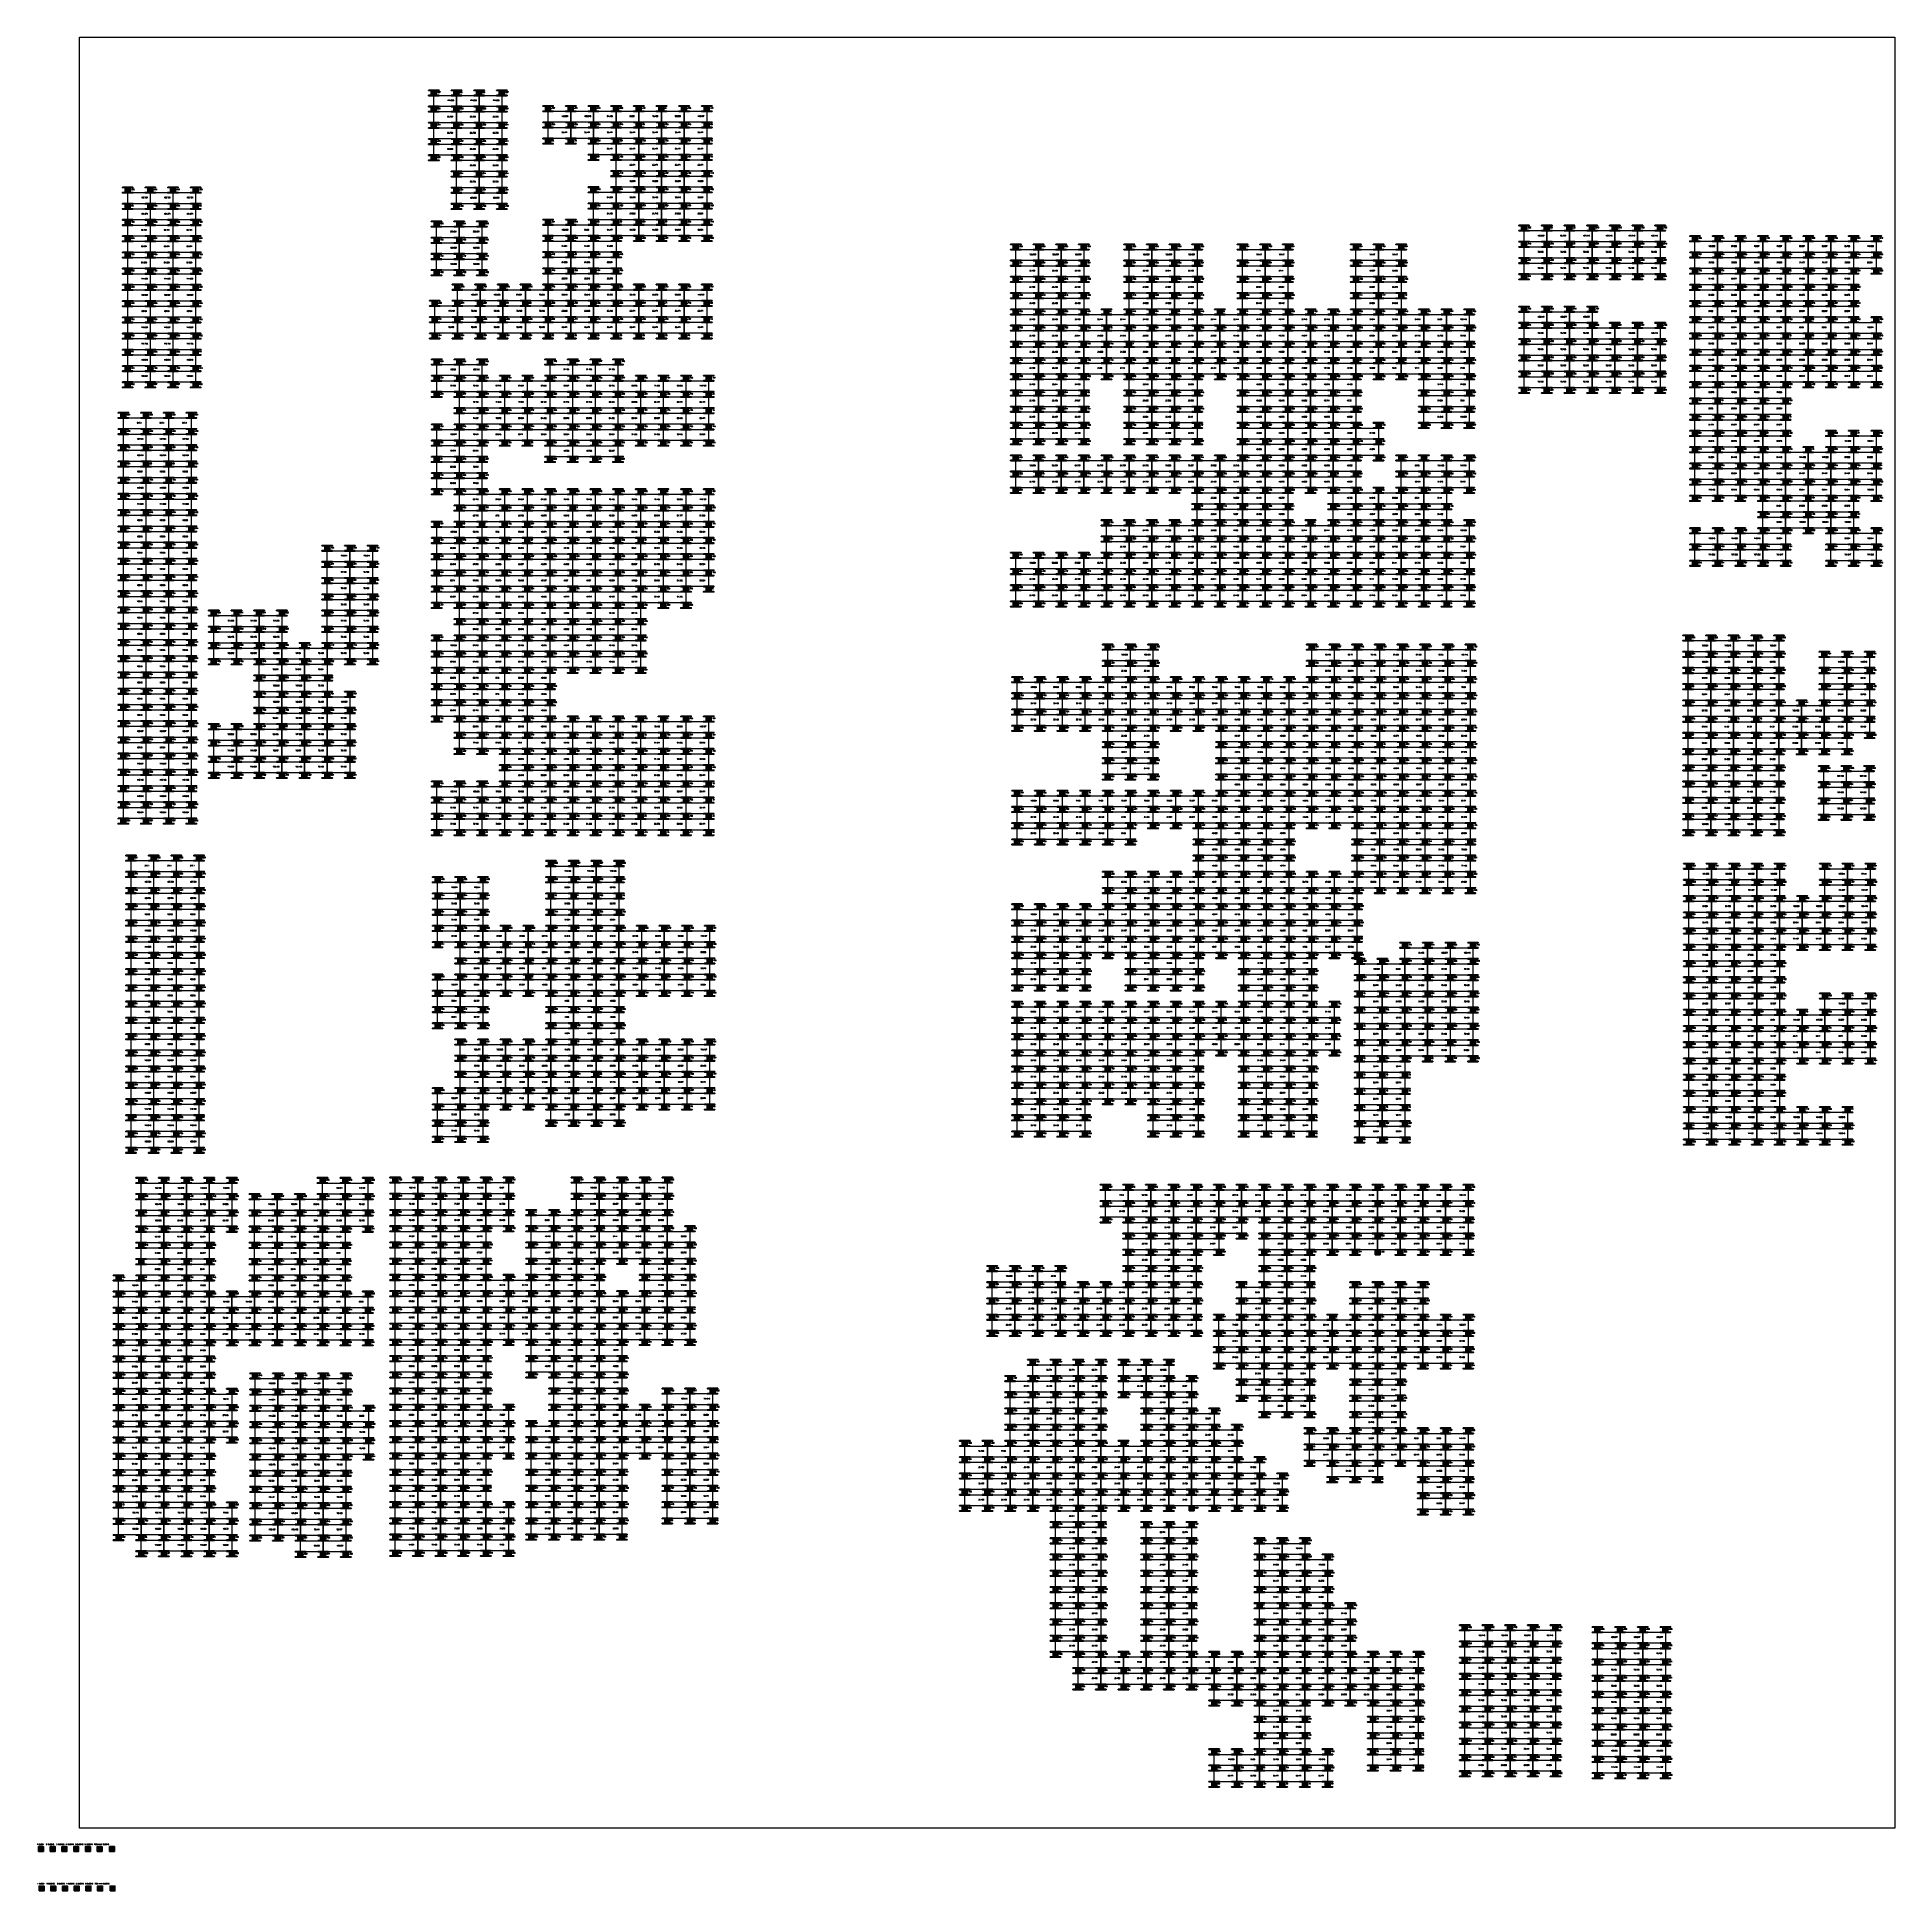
# Model space of a CAD drawing. Header units: inches. Extents: x 3750 to 10146, y -443 to 5941.
import ezdxf

# ---------------------------------------------------------------- set-up
doc = ezdxf.new("R2010")
doc.units = ezdxf.units.IN
doc.header["$LTSCALE"] = 50
doc.header["$MEASUREMENT"] = 0
for name, color, linetype, lineweight in [('E-PANELS', 140, 'Continuous', 30), ('E2-ECOFEET', 254, 'Continuous', 35), ('E3-ECOFEET', 254, 'Continuous', 35), ('HATCH 1', 5, 'Continuous', 35), ('HATCH 2', 140, 'Continuous', 35), ('HATCH 3', 30, 'Continuous', 35), ('HATCH 4', 200, 'Continuous', 35), ('HATCH 5', 2, 'Continuous', 35), ('HATCH 6', 100, 'Continuous', 35), ('HATCH 7', 20, 'Continuous', 35)]:
    doc.layers.add(name, color=color, linetype=linetype, lineweight=lineweight)
doc.layers.add('EF3 TEXT', color=7, linetype='Continuous', plot=False)
doc.layers.add('IFI PERIMETER', color=221, linetype='FENCE', plot=False)
doc.layers.get('E2-ECOFEET').off()
doc.styles.add('mytext', font='romans.shx')
doc.styles.get("Standard").update_dxf_attribs({"font": 'arial.ttf'})
doc.linetypes.add('FENCE', pattern='A,0.5,-0.1,["X",Standard,S=0.1,R=0,X=-0.035,Y=-0.05],-0.1', length=0.7)
pattern_1 = [(75, (-119.168, -90.9187), (-3.62222, 0.97057), []), (165, (-119.168, -90.9187), (-8.215015, -1.68108), [9.375, -5.625])]
pattern_2 = [(135, (-119.168, -90.9187), (-3.64602, 0.994369), [4.6875, -0.9375, 0, -0.9375])]
pattern_3 = [(45, (-119.168, -90.9187), (-1.767767, 1.767767), [])]

# ---------------------------------------------------------------- blocks, each defined once
blk = doc.blocks.new('EF3_HATCH_4')
at = {"layer": 'HATCH 4'}
h = blk.add_hatch(dxfattribs=at)
h.set_pattern_fill('ANSI38', color=256, scale=30, angle=30)
h.set_pattern_definition(pattern_1)
h.paths.add_polyline_path([(-8.5, -8.25), (8.5, -8.25), (8.5, 8.25), (-8.5, 8.25)])
blk.add_lwpolyline([(-8.5, -8.25), (8.5, -8.25), (8.5, 8.25), (-8.5, 8.25)], close=True, dxfattribs=at)
blk = doc.blocks.new('EF3_HATCH_2')
at = {"layer": 'HATCH 2'}
h = blk.add_hatch(dxfattribs=at)
h.set_pattern_fill('ANSI36', color=256, scale=15, angle=90)
h.set_pattern_definition(pattern_2)
h.paths.add_polyline_path([(-8.5, -8.25), (8.5, -8.25), (8.5, 8.25), (-8.5, 8.25)])
blk.add_lwpolyline([(-8.5, -8.25), (8.5, -8.25), (8.5, 8.25), (-8.5, 8.25)], close=True, dxfattribs=at)
blk = doc.blocks.new('EF3_HATCH_3')
at = {"layer": 'HATCH 3'}
h = blk.add_hatch(dxfattribs=at)
h.set_pattern_fill('ANSI37', color=256, scale=30)
h.set_pattern_definition([(45, (-119.168, -90.9187), (-2.65165, 2.65165), []), (135, (-119.168, -90.9187), (-2.65165, -2.65165), [])])
h.paths.add_polyline_path([(-8.5, -8.25), (8.5, -8.25), (8.5, 8.25), (-8.5, 8.25)])
blk.add_lwpolyline([(-8.5, -8.25), (8.5, -8.25), (8.5, 8.25), (-8.5, 8.25)], close=True, dxfattribs=at)
blk = doc.blocks.new('EF3_HATCH_7')
at = {"layer": 'HATCH 7'}
h = blk.add_hatch(color=256, dxfattribs=at)
h.dxf.hatch_style = 1
h.paths.add_polyline_path([(-8.5, -8.25), (8.5, -8.25), (8.5, 8.25), (-8.5, 8.25)])
blk.add_lwpolyline([(-8.5, -8.25), (8.5, -8.25), (8.5, 8.25), (-8.5, 8.25)], close=True, dxfattribs=at)
blk = doc.blocks.new('EF3_HATCH_5')
at = {"layer": 'HATCH 5'}
h = blk.add_hatch(dxfattribs=at)
h.set_pattern_fill('AR-B816', color=256, scale=0.5)
h.set_pattern_definition([(0, (-119.168, -90.9187), (0, 4), []), (90, (-119.168, -90.9187), (-4, 4), [4, -4])])
h.paths.add_polyline_path([(-8.5, -8.25), (8.5, -8.25), (8.5, 8.25), (-8.5, 8.25)])
blk.add_lwpolyline([(-8.5, -8.25), (8.5, -8.25), (8.5, 8.25), (-8.5, 8.25)], close=True, dxfattribs=at)
blk = doc.blocks.new('EF3_HATCH_6')
at = {"layer": 'HATCH 6'}
h = blk.add_hatch(dxfattribs=at)
h.set_pattern_fill('AR-HBONE', color=256, scale=0.7)
h.set_pattern_definition([(45, (-119.168, -90.9187), (3e-16, 3.9598), [8.4, -2.8]), (135, (-117.188, -88.9388), (3e-16, 3.9598), [8.4, -2.8])])
h.paths.add_polyline_path([(-8.5, -8.25), (8.5, -8.25), (8.5, 8.25), (-8.5, 8.25)])
blk.add_lwpolyline([(-8.5, -8.25), (8.5, -8.25), (8.5, 8.25), (-8.5, 8.25)], close=True, dxfattribs=at)
blk = doc.blocks.new('EF3_HATCH_1')
at = {"layer": 'HATCH 1'}
h = blk.add_hatch(dxfattribs=at)
h.set_pattern_fill('ANSI31', color=256, scale=20)
h.set_pattern_definition(pattern_3)
h.paths.add_polyline_path([(-8.5, -8.25), (8.5, -8.25), (8.5, 8.25), (-8.5, 8.25)])
blk.add_lwpolyline([(-8.5, -8.25), (8.5, -8.25), (8.5, 8.25), (-8.5, 8.25)], close=True, dxfattribs=at)
blk = doc.blocks.new('YINGLI 305W 10DEG')
at = {"layer": 'E-PANELS'}
blk.add_lwpolyline([(0, 0), (77.56, 0), (77.56, -38.4), (0, -38.4)], close=True, dxfattribs=at)
blk = doc.blocks.new('EF3')
at = {"layer": 'E3-ECOFEET', "color": 5}
for points in [[(0, 0), (0, -1.5), (9.4, -1.5), (9.4, -18.1), (0, -18.1), (0, -19.6), (36, -19.6), (36, -18.1), (26.6, -18.1), (26.6, -1.5), (36, -1.5), (36, 0), (0, 0)], [(8.8, -8.1), (8.9, -8.1)]]:
    blk.add_lwpolyline(points, dxfattribs=at)
at = {"layer": 'E3-ECOFEET'}
for points in [[(17.2, -1), (17.8, -1), (17.8, -0.5)], [(17.2, -18.5), (17.8, -18.5), (17.8, -19)], [(18.2, -0.5), (18.2, -1), (18.8, -1)], [(18.2, -19), (18.2, -18.5), (18.8, -18.5)]]:
    blk.add_lwpolyline(points, dxfattribs=at)
blk = doc.blocks.new('*U9')
at = {"layer": 'HATCH 1'}
h = blk.add_hatch(dxfattribs=at)
h.set_pattern_fill('ANSI31', color=256, scale=20)
h.set_pattern_definition(pattern_3)
h.paths.add_polyline_path([(-8.5, -8.25), (8.5, -8.25), (8.5, 8.25), (-8.5, 8.25)])
blk.add_lwpolyline([(-8.5, -8.25), (8.5, -8.25), (8.5, 8.25), (-8.5, 8.25)], close=True, dxfattribs=at)
blk = doc.blocks.new('*U10')
at = {"layer": 'HATCH 2'}
h = blk.add_hatch(dxfattribs=at)
h.set_pattern_fill('ANSI36', color=256, scale=15, angle=90)
h.set_pattern_definition(pattern_2)
h.paths.add_polyline_path([(-8.5, -8.25), (8.5, -8.25), (8.5, 8.25), (-8.5, 8.25)])
blk.add_lwpolyline([(-8.5, -8.25), (8.5, -8.25), (8.5, 8.25), (-8.5, 8.25)], close=True, dxfattribs=at)
blk = doc.blocks.new('*U11')
at = {"layer": 'HATCH 4'}
h = blk.add_hatch(dxfattribs=at)
h.set_pattern_fill('ANSI38', color=256, scale=30, angle=30)
h.set_pattern_definition(pattern_1)
h.paths.add_polyline_path([(-8.5, -8.25), (8.5, -8.25), (8.5, 8.25), (-8.5, 8.25)])
blk.add_lwpolyline([(-8.5, -8.25), (8.5, -8.25), (8.5, 8.25), (-8.5, 8.25)], close=True, dxfattribs=at)
blk = doc.blocks.new('EF3 HATCH AND TEXT')
at = {"layer": 'HATCH 1'}
blk.add_blockref('*U9', (17.3, -21.2), dxfattribs=at)
at = {"layer": 'HATCH 2'}
blk.add_blockref('*U10', (57.6, -21.2), dxfattribs=at)
at = {"layer": 'HATCH 3'}
blk.add_blockref('EF3_HATCH_3', (98, -21.2), dxfattribs=at)
at = {"layer": 'HATCH 4'}
blk.add_blockref('*U11', (138.3, -21.2), dxfattribs=at)
at = {"layer": 'HATCH 5'}
blk.add_blockref('EF3_HATCH_5', (178.7, -21.2), dxfattribs=at)
at = {"layer": 'HATCH 6'}
blk.add_blockref('EF3_HATCH_6', (219, -21.2), dxfattribs=at)
at = {"layer": 'HATCH 7'}
blk.add_blockref('EF3_HATCH_7', (261.7, -21.2), dxfattribs=at)
at = {"layer": 'EF3 TEXT', "insert": (3, -2.9), "char_height": 4, "attachment_point": 1, "style": 'mytext'}
blk.add_mtext_dynamic_manual_height_columns('1 BLOCK   2 BLOCKS   3 BLOCKS  4 BLOCKS  5 BLOCKS  6 BLOCKS  TOO MANY BLOCKS', width=339.17, gutter_width=450.2, heights=[0], dxfattribs=at)

msp = doc.modelspace()

# ---------------------------------------------------------------- linework, layer by layer
at = {"layer": 'IFI PERIMETER'}
msp.add_lwpolyline([(10146.5, -226.8), (3896.1, -226.8), (3896.1, 5941.5), (10146.5, 5941.5)], close=True, dxfattribs=at)

# ---------------------------------------------------------------- block references
at = {"layer": 'E-PANELS'}
for p in [(5116, 5740.9), (5194, 5740.9), (5272.1, 5740.9), (5116, 5685), (5116, 5629.1), (5194, 5685), (5194, 5629.1), (5272.1, 5685), (5272.1, 5629.1), (5509.6, 5686.5, -1022.9), (5509.6, 5630.6, -1022.9), (5587.7, 5686.5, -1022.9), (5587.7, 5630.6, -1022.9), (5665.7, 5686.5, -1022.9), (5665.7, 5630.6, -1022.9), (5743.8, 5686.5, -1022.9), (5743.8, 5630.6, -1022.9), (5821.8, 5686.5, -1022.9), (5821.8, 5630.6, -1022.9), (5899.9, 5686.5, -1022.9), (5899.9, 5630.6, -1022.9), (5978, 5686.5, -1022.9), (5978, 5630.6, -1022.9), (5116, 5573.2), (5194, 5573.2), (5272.1, 5573.2), (5665.7, 5574.7, -1022.9), (5743.8, 5574.7, -1022.9), (5821.8, 5574.7, -1022.9), (5899.9, 5574.7, -1022.9), (5978, 5574.7, -1022.9), (5194, 5517.3), (5272.1, 5517.3), (5743.8, 5518.8, -1022.9), (5821.8, 5518.8, -1022.9), (5899.9, 5518.8, -1022.9), (5978, 5518.8, -1022.9), (5194, 5461.4), (5272.1, 5461.4), (5743.8, 5462.9, -1022.9), (5821.8, 5462.9, -1022.9), (5899.9, 5462.9, -1022.9), (5978, 5462.9, -1022.9), (4062, 5406.2), (4140, 5406.2), (4218.1, 5406.2), (5194, 5405.5), (5272.1, 5405.5), (5665.7, 5407, -1022.9), (5743.8, 5407, -1022.9), (5821.8, 5407, -1022.9), (5899.9, 5407, -1022.9), (5978, 5407, -1022.9), (4062, 5350.3), (4140, 5350.3), (4218.1, 5350.3), (5665.7, 5351.1, -1022.9), (5743.8, 5351.1, -1022.9), (5821.8, 5351.1, -1022.9), (5899.9, 5351.1, -1022.9), (5978, 5351.1, -1022.9), (4062, 5294.4), (4140, 5294.4), (4218.1, 5294.4), (5125.4, 5289.1, -1022.9), (5203.5, 5289.1, -1022.9), (5509.6, 5295.2, -1022.9), (5587.7, 5295.2, -1022.9), (5665.7, 5295.2, -1022.9), (5743.8, 5295.2, -1022.9), (5821.8, 5295.2, -1022.9), (5899.9, 5295.2, -1022.9), (5978, 5295.2, -1022.9), (8870.1, 5275.1, -1022.9), (8948.2, 5275.1, -1022.9), (9026.3, 5275.1, -1022.9), (9104.3, 5275.1, -1022.9), (9182.4, 5275.1, -1022.9), (9260.4, 5275.1, -1022.9), (4062, 5238.5), (4062, 5182.6), (4140, 5238.5), (4140, 5182.6), (4218.1, 5238.5), (4218.1, 5182.6), (5125.4, 5233.2, -1022.9), (5203.5, 5233.2, -1022.9), (5509.6, 5239.3, -1022.9), (5509.6, 5183.4, -1022.9), (5587.7, 5239.3, -1022.9), (5587.7, 5183.4, -1022.9), (5665.7, 5239.3, -1022.9), (5665.7, 5183.4, -1022.9), (7120, 5210.2, -1022.9), (7198, 5210.2, -1022.9), (7276.1, 5210.2, -1022.9), (7510.3, 5210.2, -1022.9), (7588.3, 5210.2, -1022.9), (7666.4, 5210.2, -1022.9), (7900.6, 5210.2, -1022.9), (7978.6, 5210.2, -1022.9), (8290.9, 5210.2, -1022.9), (8368.9, 5210.2, -1022.9), (8870.1, 5219.2, -1022.9), (8948.2, 5219.2, -1022.9), (9026.3, 5219.2, -1022.9), (9104.3, 5219.2, -1022.9), (9182.4, 5219.2, -1022.9), (9260.4, 5219.2, -1022.9), (9458.2, 5238.7, -1022.9), (9458.2, 5182.8, -1022.9), (9536.3, 5238.7, -1022.9), (9536.3, 5182.8, -1022.9), (9614.4, 5238.7, -1022.9), (9614.4, 5182.8, -1022.9), (9692.4, 5238.7, -1022.9), (9692.4, 5182.8, -1022.9), (9770.5, 5238.7, -1022.9), (9770.5, 5182.8, -1022.9), (9848.5, 5238.7, -1022.9), (9848.5, 5182.8, -1022.9), (9926.6, 5238.7, -1022.9), (9926.6, 5182.8, -1022.9), (10004.7, 5238.7, -1022.9), (10004.7, 5182.8, -1022.9), (4062, 5126.7), (4140, 5126.7), (4218.1, 5126.7), (5125.4, 5177.3, -1022.9), (5203.5, 5177.3, -1022.9), (5509.6, 5127.5, -1022.9), (5587.7, 5127.5, -1022.9), (5665.7, 5127.5, -1022.9), (7120, 5154.3, -1022.9), (7198, 5154.3, -1022.9), (7276.1, 5154.3, -1022.9), (7510.3, 5154.3, -1022.9), (7588.3, 5154.3, -1022.9), (7666.4, 5154.3, -1022.9), (7900.6, 5154.3, -1022.9), (7978.6, 5154.3, -1022.9), (8290.9, 5154.3, -1022.9), (8368.9, 5154.3, -1022.9), (8870.1, 5163.3, -1022.9), (8948.2, 5163.3, -1022.9), (9026.3, 5163.3, -1022.9), (9104.3, 5163.3, -1022.9), (9182.4, 5163.3, -1022.9), (9260.4, 5163.3, -1022.9), (9458.2, 5126.9, -1022.9), (9536.3, 5126.9, -1022.9), (9614.4, 5126.9, -1022.9), (9692.4, 5126.9, -1022.9), (9770.5, 5126.9, -1022.9), (9848.5, 5126.9, -1022.9), (9926.6, 5126.9, -1022.9), (4062, 5070.8), (4140, 5070.8), (4218.1, 5070.8), (5197.4, 5071.6, -1022.9), (5275.4, 5071.6, -1022.9), (5353.5, 5071.6, -1022.9), (5431.5, 5071.6, -1022.9), (5509.6, 5071.6, -1022.9), (5587.7, 5071.6, -1022.9), (5665.7, 5071.6, -1022.9), (5743.8, 5071.6, -1022.9), (5821.8, 5071.6, -1022.9), (5899.9, 5071.6, -1022.9), (5978, 5071.6, -1022.9), (7120, 5098.4, -1022.9), (7198, 5098.4, -1022.9), (7276.1, 5098.4, -1022.9), (7510.3, 5098.4, -1022.9), (7588.3, 5098.4, -1022.9), (7666.4, 5098.4, -1022.9), (7900.6, 5098.4, -1022.9), (7978.6, 5098.4, -1022.9), (8290.9, 5098.4, -1022.9), (8368.9, 5098.4, -1022.9), (9458.2, 5071, -1022.9), (9536.3, 5071, -1022.9), (9614.4, 5071, -1022.9), (9692.4, 5071, -1022.9), (9770.5, 5071, -1022.9), (9848.5, 5071, -1022.9), (9926.6, 5071, -1022.9), (4062, 5014.9), (4140, 5014.9), (4218.1, 5014.9), (5119.3, 5015.8, -1022.9), (5197.4, 5015.8, -1022.9), (5275.4, 5015.8, -1022.9), (5353.5, 5015.8, -1022.9), (5431.5, 5015.8, -1022.9), (5509.6, 5015.8, -1022.9), (5587.7, 5015.8, -1022.9), (5665.7, 5015.8, -1022.9), (5743.8, 5015.8, -1022.9), (5821.8, 5015.8, -1022.9), (5899.9, 5015.8, -1022.9), (5978, 5015.8, -1022.9), (7120, 5042.5, -1022.9), (7198, 5042.5, -1022.9), (7276.1, 5042.5, -1022.9), (7510.3, 5042.5, -1022.9), (7588.3, 5042.5, -1022.9), (7666.4, 5042.5, -1022.9), (7900.6, 5042.5, -1022.9), (7978.6, 5042.5, -1022.9), (8290.9, 5042.5, -1022.9), (8368.9, 5042.5, -1022.9), (8870.1, 4995.6, -1022.9), (8948.2, 4995.6, -1022.9), (9026.3, 4995.6, -1022.9), (9458.2, 5015.1, -1022.9), (9536.3, 5015.1, -1022.9), (9614.4, 5015.1, -1022.9), (9692.4, 5015.1, -1022.9), (9770.5, 5015.1, -1022.9), (9848.5, 5015.1, -1022.9), (9926.6, 5015.1, -1022.9), (4062, 4959.1), (4140, 4959.1), (4218.1, 4959.1), (5119.3, 4959.9, -1022.9), (5197.4, 4959.9, -1022.9), (5275.4, 4959.9, -1022.9), (5353.5, 4959.9, -1022.9), (5431.5, 4959.9, -1022.9), (5509.6, 4959.9, -1022.9), (5587.7, 4959.9, -1022.9), (5665.7, 4959.9, -1022.9), (5743.8, 4959.9, -1022.9), (5821.8, 4959.9, -1022.9), (5899.9, 4959.9, -1022.9), (5978, 4959.9, -1022.9), (7120, 4986.6, -1022.9), (7120, 4930.7, -1022.9), (7198, 4986.6, -1022.9), (7198, 4930.7, -1022.9), (7276.1, 4986.6, -1022.9), (7276.1, 4930.7, -1022.9), (7354.2, 4986.6, -1022.9), (7354.2, 4930.7, -1022.9), (7432.2, 4986.6, -1022.9), (7432.2, 4930.7, -1022.9), (7510.3, 4986.6, -1022.9), (7510.3, 4930.7, -1022.9), (7588.3, 4986.6, -1022.9), (7588.3, 4930.7, -1022.9), (7666.4, 4986.6, -1022.9), (7666.4, 4930.7, -1022.9), (7744.5, 4986.6, -1022.9), (7744.5, 4930.7, -1022.9), (7822.5, 4986.6, -1022.9), (7822.5, 4930.7, -1022.9), (7900.6, 4986.6, -1022.9), (7900.6, 4930.7, -1022.9), (7978.6, 4986.6, -1022.9), (7978.6, 4930.7, -1022.9), (8056.7, 4986.6, -1022.9), (8056.7, 4930.7, -1022.9), (8134.8, 4986.6, -1022.9), (8134.8, 4930.7, -1022.9), (8212.8, 4986.6, -1022.9), (8212.8, 4930.7, -1022.9), (8290.9, 4986.6, -1022.9), (8290.9, 4930.7, -1022.9), (8368.9, 4986.6, -1022.9), (8368.9, 4930.7, -1022.9), (8447, 4986.6, -1022.9), (8447, 4930.7, -1022.9), (8525.1, 4986.6, -1022.9), (8525.1, 4930.7, -1022.9), (8603.1, 4986.6, -1022.9), (8603.1, 4930.7, -1022.9), (8870.1, 4939.8, -1022.9), (8948.2, 4939.8, -1022.9), (9026.3, 4939.8, -1022.9), (9104.3, 4939.8, -1022.9), (9182.4, 4939.8, -1022.9), (9260.4, 4939.8, -1022.9), (9458.2, 4959.2, -1022.9), (9536.3, 4959.2, -1022.9), (9614.4, 4959.2, -1022.9), (9692.4, 4959.2, -1022.9), (9770.5, 4959.2, -1022.9), (9848.5, 4959.2, -1022.9), (9926.6, 4959.2, -1022.9), (10004.7, 4959.2, -1022.9), (4062, 4903.2), (4140, 4903.2), (4218.1, 4903.2), (7120, 4874.8, -1022.9), (7198, 4874.8, -1022.9), (7276.1, 4874.8, -1022.9), (7354.2, 4874.8, -1022.9), (7432.2, 4874.8, -1022.9), (7510.3, 4874.8, -1022.9), (7588.3, 4874.8, -1022.9), (7666.4, 4874.8, -1022.9), (7744.5, 4874.8, -1022.9), (7822.5, 4874.8, -1022.9), (7900.6, 4874.8, -1022.9), (7978.6, 4874.8, -1022.9), (8056.7, 4874.8, -1022.9), (8134.8, 4874.8, -1022.9), (8212.8, 4874.8, -1022.9), (8290.9, 4874.8, -1022.9), (8368.9, 4874.8, -1022.9), (8447, 4874.8, -1022.9), (8525.1, 4874.8, -1022.9), (8603.1, 4874.8, -1022.9), (8870.1, 4883.9, -1022.9), (8948.2, 4883.9, -1022.9), (9026.3, 4883.9, -1022.9), (9104.3, 4883.9, -1022.9), (9182.4, 4883.9, -1022.9), (9260.4, 4883.9, -1022.9), (9458.2, 4903.3, -1022.9), (9536.3, 4903.3, -1022.9), (9614.4, 4903.3, -1022.9), (9692.4, 4903.3, -1022.9), (9770.5, 4903.3, -1022.9), (9848.5, 4903.3, -1022.9), (9926.6, 4903.3, -1022.9), (10004.7, 4903.3, -1022.9), (4062, 4847.3), (4140, 4847.3), (4218.1, 4847.3), (5125.9, 4814.1, -1022.9), (5203.9, 4814.1, -1022.9), (5516.2, 4814.5, -1022.9), (5594.2, 4814.5, -1022.9), (5672.3, 4814.5, -1022.9), (7120, 4818.9, -1022.9), (7198, 4818.9, -1022.9), (7276.1, 4818.9, -1022.9), (7354.2, 4818.9, -1022.9), (7432.2, 4818.9, -1022.9), (7510.3, 4818.9, -1022.9), (7588.3, 4818.9, -1022.9), (7666.4, 4818.9, -1022.9), (7744.5, 4818.9, -1022.9), (7822.5, 4818.9, -1022.9), (7900.6, 4818.9, -1022.9), (7978.6, 4818.9, -1022.9), (8056.7, 4818.9, -1022.9), (8134.8, 4818.9, -1022.9), (8212.8, 4818.9, -1022.9), (8290.9, 4818.9, -1022.9), (8368.9, 4818.9, -1022.9), (8447, 4818.9, -1022.9), (8525.1, 4818.9, -1022.9), (8603.1, 4818.9, -1022.9), (8870.1, 4828, -1022.9), (8948.2, 4828, -1022.9), (9026.3, 4828, -1022.9), (9104.3, 4828, -1022.9), (9182.4, 4828, -1022.9), (9260.4, 4828, -1022.9), (9458.2, 4847.5, -1022.9), (9536.3, 4847.5, -1022.9), (9614.4, 4847.5, -1022.9), (9692.4, 4847.5, -1022.9), (9770.5, 4847.5, -1022.9), (9848.5, 4847.5, -1022.9), (9926.6, 4847.5, -1022.9), (10004.7, 4847.5, -1022.9), (4062, 4791.4), (4140, 4791.4), (4218.1, 4791.4), (5125.9, 4758.2, -1022.9), (5203.9, 4758.2, -1022.9), (5282, 4758.2, -1022.9), (5360, 4758.2, -1022.9), (5438.1, 4758.2, -1022.9), (5516.2, 4758.2, -1022.9), (5594.2, 4758.2, -1022.9), (5672.3, 4758.2, -1022.9), (5750.3, 4758.2, -1022.9), (5828.4, 4758.2, -1022.9), (5906.5, 4758.2, -1022.9), (5984.5, 4758.2, -1022.9), (7120, 4763, -1022.9), (7198, 4763, -1022.9), (7276.1, 4763, -1022.9), (7510.3, 4763, -1022.9), (7588.3, 4763, -1022.9), (7666.4, 4763, -1022.9), (7900.6, 4763, -1022.9), (7978.6, 4763, -1022.9), (8056.7, 4763, -1022.9), (8134.8, 4763, -1022.9), (8212.8, 4763, -1022.9), (8525.1, 4763, -1022.9), (8603.1, 4763, -1022.9), (8870.1, 4772.1, -1022.9), (8948.2, 4772.1, -1022.9), (9026.3, 4772.1, -1022.9), (9104.3, 4772.1, -1022.9), (9182.4, 4772.1, -1022.9), (9260.4, 4772.1, -1022.9), (9458.2, 4791.6, -1022.9), (9458.2, 4735.7, -1022.9), (9536.3, 4791.6, -1022.9), (9536.3, 4735.7, -1022.9), (9614.4, 4791.6, -1022.9), (9614.4, 4735.7, -1022.9), (9692.4, 4791.6, -1022.9), (9692.4, 4735.7, -1022.9), (9770.5, 4791.6, -1022.9), (9848.5, 4791.6, -1022.9), (9926.6, 4791.6, -1022.9), (10004.7, 4791.6, -1022.9), (5203.9, 4702.3, -1022.9), (5282, 4702.3, -1022.9), (5360, 4702.3, -1022.9), (5438.1, 4702.3, -1022.9), (5516.2, 4702.3, -1022.9), (5594.2, 4702.3, -1022.9), (5672.3, 4702.3, -1022.9), (5750.3, 4702.3, -1022.9), (5828.4, 4702.3, -1022.9), (5906.5, 4702.3, -1022.9), (5984.5, 4702.3, -1022.9), (7120, 4707.1, -1022.9), (7198, 4707.1, -1022.9), (7276.1, 4707.1, -1022.9), (7510.3, 4707.1, -1022.9), (7588.3, 4707.1, -1022.9), (7666.4, 4707.1, -1022.9), (7900.6, 4707.1, -1022.9), (7978.6, 4707.1, -1022.9), (8056.7, 4707.1, -1022.9), (8134.8, 4707.1, -1022.9), (8212.8, 4707.1, -1022.9), (8525.1, 4707.1, -1022.9), (8603.1, 4707.1, -1022.9), (9458.2, 4679.8, -1022.9), (9536.3, 4679.8, -1022.9), (9614.4, 4679.8, -1022.9), (9692.4, 4679.8, -1022.9), (4047.1, 4630.3), (4125.1, 4630.3), (4203.2, 4630.3), (5203.9, 4646.4, -1022.9), (5282, 4646.4, -1022.9), (5360, 4646.4, -1022.9), (5438.1, 4646.4, -1022.9), (5516.2, 4646.4, -1022.9), (5594.2, 4646.4, -1022.9), (5672.3, 4646.4, -1022.9), (5750.3, 4646.4, -1022.9), (5828.4, 4646.4, -1022.9), (5906.5, 4646.4, -1022.9), (5984.5, 4646.4, -1022.9), (7120, 4651.2, -1022.9), (7198, 4651.2, -1022.9), (7276.1, 4651.2, -1022.9), (7510.3, 4651.2, -1022.9), (7588.3, 4651.2, -1022.9), (7666.4, 4651.2, -1022.9), (7900.6, 4651.2, -1022.9), (7978.6, 4651.2, -1022.9), (8056.7, 4651.2, -1022.9), (8134.8, 4651.2, -1022.9), (8212.8, 4651.2, -1022.9), (8525.1, 4651.2, -1022.9), (8603.1, 4651.2, -1022.9), (9458.2, 4623.9, -1022.9), (9536.3, 4623.9, -1022.9), (9614.4, 4623.9, -1022.9), (9692.4, 4623.9, -1022.9), (4047.1, 4574.4), (4125.1, 4574.4), (4203.2, 4574.4), (5125.9, 4590.5, -1022.9), (5203.9, 4590.5, -1022.9), (5282, 4590.5, -1022.9), (5360, 4590.5, -1022.9), (5438.1, 4590.5, -1022.9), (5516.2, 4590.5, -1022.9), (5594.2, 4590.5, -1022.9), (5672.3, 4590.5, -1022.9), (5750.3, 4590.5, -1022.9), (5828.4, 4590.5, -1022.9), (5906.5, 4590.5, -1022.9), (5984.5, 4590.5, -1022.9), (7120, 4595.3, -1022.9), (7198, 4595.3, -1022.9), (7276.1, 4595.3, -1022.9), (7510.3, 4595.3, -1022.9), (7588.3, 4595.3, -1022.9), (7666.4, 4595.3, -1022.9), (7900.6, 4595.3, -1022.9), (7978.6, 4595.3, -1022.9), (8056.7, 4595.3, -1022.9), (8134.8, 4595.3, -1022.9), (8212.8, 4595.3, -1022.9), (8290.9, 4595.3, -1022.9), (9458.2, 4568, -1022.9), (9536.3, 4568, -1022.9), (9614.4, 4568, -1022.9), (9692.4, 4568, -1022.9), (9926.6, 4568, -1022.9), (10004.7, 4568, -1022.9), (4047.1, 4518.5), (4125.1, 4518.5), (4203.2, 4518.5), (5125.9, 4534.6, -1022.9), (5125.9, 4478.7, -1022.9), (5203.9, 4534.6, -1022.9), (5203.9, 4478.7, -1022.9), (5516.2, 4534.1, -1022.9), (5594.2, 4534.1, -1022.9), (5672.3, 4534.1, -1022.9), (7120, 4483.6, -1022.9), (7198, 4483.6, -1022.9), (7276.1, 4483.6, -1022.9), (7354.2, 4483.6, -1022.9), (7432.2, 4483.6, -1022.9), (7510.3, 4483.6, -1022.9), (7588.3, 4483.6, -1022.9), (7666.4, 4483.6, -1022.9), (7744.5, 4483.6, -1022.9), (7822.5, 4483.6, -1022.9), (7900.6, 4539.4, -1022.9), (7900.6, 4483.6, -1022.9), (7978.6, 4539.4, -1022.9), (7978.6, 4483.6, -1022.9), (8056.7, 4539.4, -1022.9), (8056.7, 4483.6, -1022.9), (8134.8, 4539.4, -1022.9), (8134.8, 4483.6, -1022.9), (8212.8, 4539.4, -1022.9), (8212.8, 4483.6, -1022.9), (8290.9, 4539.4, -1022.9), (8447, 4483.6, -1022.9), (8525.1, 4483.6, -1022.9), (8603.1, 4483.6, -1022.9), (9458.2, 4512.1, -1022.9), (9536.3, 4512.1, -1022.9), (9614.4, 4512.1, -1022.9), (9692.4, 4512.1, -1022.9), (9770.5, 4512.1, -1022.9), (9848.5, 4512.1, -1022.9), (9926.6, 4512.1, -1022.9), (10004.7, 4512.1, -1022.9), (4047.1, 4462.6), (4125.1, 4462.6), (4203.2, 4462.6), (5125.9, 4422.8, -1022.9), (5203.9, 4422.8, -1022.9), (7120, 4427.7, -1022.9), (7198, 4427.7, -1022.9), (7276.1, 4427.7, -1022.9), (7354.2, 4427.7, -1022.9), (7432.2, 4427.7, -1022.9), (7510.3, 4427.7, -1022.9), (7588.3, 4427.7, -1022.9), (7666.4, 4427.7, -1022.9), (7744.5, 4427.7, -1022.9), (7822.5, 4427.7, -1022.9), (7900.6, 4427.7, -1022.9), (7978.6, 4427.7, -1022.9), (8056.7, 4427.7, -1022.9), (8134.8, 4427.7, -1022.9), (8212.8, 4427.7, -1022.9), (8447, 4427.7, -1022.9), (8525.1, 4427.7, -1022.9), (8603.1, 4427.7, -1022.9), (9458.2, 4456.2, -1022.9), (9536.3, 4456.2, -1022.9), (9614.4, 4456.2, -1022.9), (9692.4, 4456.2, -1022.9), (9770.5, 4456.2, -1022.9), (9848.5, 4456.2, -1022.9), (9926.6, 4456.2, -1022.9), (10004.7, 4456.2, -1022.9), (4047.1, 4406.7), (4047.1, 4350.8), (4125.1, 4406.7), (4125.1, 4350.8), (4203.2, 4406.7), (4203.2, 4350.8), (5203.9, 4366.9, -1022.9), (5282, 4366.9, -1022.9), (5360, 4366.9, -1022.9), (5438.1, 4366.9, -1022.9), (5516.2, 4366.9, -1022.9), (5594.2, 4366.9, -1022.9), (5672.3, 4366.9, -1022.9), (5750.3, 4366.9, -1022.9), (5828.4, 4366.9, -1022.9), (5906.5, 4366.9, -1022.9), (5984.5, 4366.9, -1022.9), (7744.5, 4371.8, -1022.9), (7822.5, 4371.8, -1022.9), (7900.6, 4371.8, -1022.9), (7978.6, 4371.8, -1022.9), (8212.8, 4371.8, -1022.9), (8290.9, 4371.8, -1022.9), (8368.9, 4371.8, -1022.9), (8447, 4371.8, -1022.9), (8525.1, 4371.8, -1022.9), (9458.2, 4400.3, -1022.9), (9536.3, 4400.3, -1022.9), (9614.4, 4400.3, -1022.9), (9692.4, 4400.3, -1022.9), (9770.5, 4400.3, -1022.9), (9848.5, 4400.3, -1022.9), (9926.6, 4400.3, -1022.9), (10004.7, 4400.3, -1022.9), (4047.1, 4294.9), (4125.1, 4294.9), (4203.2, 4294.9), (5203.9, 4311, -1022.9), (5282, 4311, -1022.9), (5360, 4311, -1022.9), (5438.1, 4311, -1022.9), (5516.2, 4311, -1022.9), (5594.2, 4311, -1022.9), (5672.3, 4311, -1022.9), (5750.3, 4311, -1022.9), (5828.4, 4311, -1022.9), (5906.5, 4311, -1022.9), (5984.5, 4311, -1022.9), (7744.5, 4315.9, -1022.9), (7822.5, 4315.9, -1022.9), (7900.6, 4315.9, -1022.9), (7978.6, 4315.9, -1022.9), (8212.8, 4315.9, -1022.9), (8290.9, 4315.9, -1022.9), (8368.9, 4315.9, -1022.9), (8447, 4315.9, -1022.9), (8525.1, 4315.9, -1022.9), (9692.4, 4344.4, -1022.9), (9692.4, 4288.5, -1022.9), (9770.5, 4344.4, -1022.9), (9770.5, 4288.5, -1022.9), (9848.5, 4344.4, -1022.9), (9848.5, 4288.5, -1022.9), (9926.6, 4344.4, -1022.9), (9926.6, 4288.5, -1022.9), (4047.1, 4239), (4125.1, 4239), (4203.2, 4239), (5125.9, 4255.1, -1022.9), (5203.9, 4255.1, -1022.9), (5282, 4255.1, -1022.9), (5360, 4255.1, -1022.9), (5438.1, 4255.1, -1022.9), (5516.2, 4255.1, -1022.9), (5594.2, 4255.1, -1022.9), (5672.3, 4255.1, -1022.9), (5750.3, 4255.1, -1022.9), (5828.4, 4255.1, -1022.9), (5906.5, 4255.1, -1022.9), (5984.5, 4255.1, -1022.9), (7432.2, 4260, -1022.9), (7510.3, 4260, -1022.9), (7588.3, 4260, -1022.9), (7666.4, 4260, -1022.9), (7744.5, 4260, -1022.9), (7822.5, 4260, -1022.9), (7900.6, 4260, -1022.9), (7978.6, 4260, -1022.9), (8056.7, 4260, -1022.9), (8134.8, 4260, -1022.9), (8212.8, 4260, -1022.9), (8290.9, 4260, -1022.9), (8368.9, 4260, -1022.9), (8447, 4260, -1022.9), (8525.1, 4260, -1022.9), (8603.1, 4260, -1022.9), (9458.2, 4232.6, -1022.9), (9536.3, 4232.6, -1022.9), (9614.4, 4232.6, -1022.9), (9692.4, 4232.6, -1022.9), (9926.6, 4232.6, -1022.9), (10004.7, 4232.6, -1022.9), (4047.1, 4183.1), (4125.1, 4183.1), (4203.2, 4183.1), (4748.8, 4172.6, -1022.9), (4826.9, 4172.6, -1022.9), (5125.9, 4199.2, -1022.9), (5203.9, 4199.2, -1022.9), (5282, 4199.2, -1022.9), (5360, 4199.2, -1022.9), (5438.1, 4199.2, -1022.9), (5516.2, 4199.2, -1022.9), (5594.2, 4199.2, -1022.9), (5672.3, 4199.2, -1022.9), (5750.3, 4199.2, -1022.9), (5828.4, 4199.2, -1022.9), (5906.5, 4199.2, -1022.9), (5984.5, 4199.2, -1022.9), (7432.2, 4204.1, -1022.9), (7510.3, 4204.1, -1022.9), (7588.3, 4204.1, -1022.9), (7666.4, 4204.1, -1022.9), (7744.5, 4204.1, -1022.9), (7822.5, 4204.1, -1022.9), (7900.6, 4204.1, -1022.9), (7978.6, 4204.1, -1022.9), (8056.7, 4204.1, -1022.9), (8134.8, 4204.1, -1022.9), (8212.8, 4204.1, -1022.9), (8290.9, 4204.1, -1022.9), (8368.9, 4204.1, -1022.9), (8447, 4204.1, -1022.9), (8525.1, 4204.1, -1022.9), (8603.1, 4204.1, -1022.9), (9458.2, 4176.7, -1022.9), (9536.3, 4176.7, -1022.9), (9614.4, 4176.7, -1022.9), (9692.4, 4176.7, -1022.9), (9926.6, 4176.7, -1022.9), (10004.7, 4176.7, -1022.9), (4047.1, 4127.2), (4125.1, 4127.2), (4203.2, 4127.2), (4748.8, 4116.7, -1022.9), (4826.9, 4116.7, -1022.9), (5125.9, 4143.3, -1022.9), (5203.9, 4143.3, -1022.9), (5282, 4143.3, -1022.9), (5360, 4143.3, -1022.9), (5438.1, 4143.3, -1022.9), (5516.2, 4143.3, -1022.9), (5594.2, 4143.3, -1022.9), (5672.3, 4143.3, -1022.9), (5750.3, 4143.3, -1022.9), (5828.4, 4143.3, -1022.9), (5906.5, 4143.3, -1022.9), (5984.5, 4143.3, -1022.9), (7120, 4148.2, -1022.9), (7198, 4148.2, -1022.9), (7276.1, 4148.2, -1022.9), (7354.2, 4148.2, -1022.9), (7432.2, 4148.2, -1022.9), (7510.3, 4148.2, -1022.9), (7588.3, 4148.2, -1022.9), (7666.4, 4148.2, -1022.9), (7744.5, 4148.2, -1022.9), (7822.5, 4148.2, -1022.9), (7900.6, 4148.2, -1022.9), (7978.6, 4148.2, -1022.9), (8056.7, 4148.2, -1022.9), (8134.8, 4148.2, -1022.9), (8212.8, 4148.2, -1022.9), (8290.9, 4148.2, -1022.9), (8368.9, 4148.2, -1022.9), (8447, 4148.2, -1022.9), (8525.1, 4148.2, -1022.9), (8603.1, 4148.2, -1022.9), (4047.1, 4071.3), (4125.1, 4071.3), (4203.2, 4071.3), (4748.8, 4060.8, -1022.9), (4826.9, 4060.8, -1022.9), (5125.9, 4087.4, -1022.9), (5125.9, 4031.5, -1022.9), (5203.9, 4087.4, -1022.9), (5203.9, 4031.5, -1022.9), (5282, 4087.4, -1022.9), (5282, 4031.5, -1022.9), (5360, 4087.4, -1022.9), (5360, 4031.5, -1022.9), (5438.1, 4087.4, -1022.9), (5438.1, 4031.5, -1022.9), (5516.2, 4087.4, -1022.9), (5516.2, 4031.5, -1022.9), (5594.2, 4087.4, -1022.9), (5594.2, 4031.5, -1022.9), (5672.3, 4087.4, -1022.9), (5672.3, 4031.5, -1022.9), (5750.3, 4087.4, -1022.9), (5750.3, 4031.5, -1022.9), (5828.4, 4087.4, -1022.9), (5828.4, 4031.5, -1022.9), (5906.5, 4087.4, -1022.9), (5906.5, 4031.5, -1022.9), (5984.5, 4087.4, -1022.9), (7120, 4092.3, -1022.9), (7120, 4036.4, -1022.9), (7198, 4092.3, -1022.9), (7198, 4036.4, -1022.9), (7276.1, 4092.3, -1022.9), (7276.1, 4036.4, -1022.9), (7354.2, 4092.3, -1022.9), (7354.2, 4036.4, -1022.9), (7432.2, 4092.3, -1022.9), (7432.2, 4036.4, -1022.9), (7510.3, 4092.3, -1022.9), (7510.3, 4036.4, -1022.9), (7588.3, 4092.3, -1022.9), (7588.3, 4036.4, -1022.9), (7666.4, 4092.3, -1022.9), (7666.4, 4036.4, -1022.9), (7744.5, 4092.3, -1022.9), (7744.5, 4036.4, -1022.9), (7822.5, 4092.3, -1022.9), (7822.5, 4036.4, -1022.9), (7900.6, 4092.3, -1022.9), (7900.6, 4036.4, -1022.9), (7978.6, 4092.3, -1022.9), (7978.6, 4036.4, -1022.9), (8056.7, 4092.3, -1022.9), (8056.7, 4036.4, -1022.9), (8134.8, 4092.3, -1022.9), (8134.8, 4036.4, -1022.9), (8212.8, 4092.3, -1022.9), (8212.8, 4036.4, -1022.9), (8290.9, 4092.3, -1022.9), (8290.9, 4036.4, -1022.9), (8368.9, 4092.3, -1022.9), (8368.9, 4036.4, -1022.9), (8447, 4092.3, -1022.9), (8447, 4036.4, -1022.9), (8525.1, 4092.3, -1022.9), (8525.1, 4036.4, -1022.9), (8603.1, 4092.3, -1022.9), (8603.1, 4036.4, -1022.9), (4047.1, 4015.4), (4125.1, 4015.4), (4203.2, 4015.4), (4748.8, 4004.9, -1022.9), (4826.9, 4004.9, -1022.9), (5203.9, 3975.6, -1022.9), (5282, 3975.6, -1022.9), (5360, 3975.6, -1022.9), (5438.1, 3975.6, -1022.9), (5516.2, 3975.6, -1022.9), (5594.2, 3975.6, -1022.9), (5672.3, 3975.6, -1022.9), (5750.3, 3975.6, -1022.9), (4047.1, 3959.5), (4047.1, 3903.6), (4125.1, 3959.5), (4125.1, 3903.6), (4203.2, 3959.5), (4203.2, 3903.6), (4358.5, 3949.1, -1022.9), (4436.6, 3949.1, -1022.9), (4514.7, 3949.1, -1022.9), (4748.8, 3949.1, -1022.9), (4826.9, 3949.1, -1022.9), (5203.9, 3919.7, -1022.9), (5282, 3919.7, -1022.9), (5360, 3919.7, -1022.9), (5438.1, 3919.7, -1022.9), (5516.2, 3919.7, -1022.9), (5594.2, 3919.7, -1022.9), (5672.3, 3919.7, -1022.9), (5750.3, 3919.7, -1022.9), (4047.1, 3847.8), (4125.1, 3847.8), (4203.2, 3847.8), (4358.5, 3893.2, -1022.9), (4436.6, 3893.2, -1022.9), (4514.7, 3893.2, -1022.9), (4748.8, 3893.2, -1022.9), (4826.9, 3893.2, -1022.9), (5125.9, 3863.8, -1022.9), (5203.9, 3863.8, -1022.9), (5282, 3863.8, -1022.9), (5360, 3863.8, -1022.9), (5438.1, 3863.8, -1022.9), (5516.2, 3863.8, -1022.9), (5594.2, 3863.8, -1022.9), (5672.3, 3863.8, -1022.9), (5750.3, 3863.8, -1022.9), (9435.3, 3863.2), (9513.3, 3863.2), (9591.4, 3863.2), (9669.4, 3863.2), (4047.1, 3791.9), (4125.1, 3791.9), (4203.2, 3791.9), (4358.5, 3837.3, -1022.9), (4436.6, 3837.3, -1022.9), (4514.7, 3837.3, -1022.9), (4514.7, 3781.4, -1022.9), (4592.7, 3837.3, -1022.9), (4592.7, 3781.4, -1022.9), (4670.8, 3837.3, -1022.9), (4670.8, 3781.4, -1022.9), (4748.8, 3837.3, -1022.9), (4826.9, 3837.3, -1022.9), (5125.9, 3808, -1022.9), (5203.9, 3808, -1022.9), (5282, 3808, -1022.9), (5360, 3808, -1022.9), (5438.1, 3808, -1022.9), (5516.2, 3808, -1022.9), (5594.2, 3808, -1022.9), (5672.3, 3808, -1022.9), (5750.3, 3808, -1022.9), (7436.2, 3831.9, -1022.9), (7436.2, 3776, -1022.9), (7514.3, 3831.9, -1022.9), (7514.3, 3776, -1022.9), (8138.8, 3831.9, -1022.9), (8138.8, 3776, -1022.9), (8216.8, 3831.9, -1022.9), (8216.8, 3776, -1022.9), (8294.9, 3831.9, -1022.9), (8294.9, 3776, -1022.9), (8372.9, 3831.9, -1022.9), (8372.9, 3776, -1022.9), (8451, 3831.9, -1022.9), (8451, 3776, -1022.9), (8529.1, 3831.9, -1022.9), (8529.1, 3776, -1022.9), (8607.1, 3831.9, -1022.9), (8607.1, 3776, -1022.9), (9435.3, 3807.3), (9513.3, 3807.3), (9591.4, 3807.3), (9669.4, 3807.3), (9903.6, 3807.3), (9903.6, 3807.3), (9981.7, 3807.3), (9981.7, 3807.3), (4047.1, 3736), (4125.1, 3736), (4203.2, 3736), (4514.7, 3725.5, -1022.9), (4592.7, 3725.5, -1022.9), (4670.8, 3725.5, -1022.9), (5125.9, 3752.1, -1022.9), (5203.9, 3752.1, -1022.9), (5282, 3752.1, -1022.9), (5360, 3752.1, -1022.9), (5438.1, 3752.1, -1022.9), (7124, 3720.1, -1022.9), (7202, 3720.1, -1022.9), (7280.1, 3720.1, -1022.9), (7358.2, 3720.1, -1022.9), (7436.2, 3720.1, -1022.9), (7514.3, 3720.1, -1022.9), (7592.3, 3720.1, -1022.9), (7670.4, 3720.1, -1022.9), (7748.5, 3720.1, -1022.9), (7826.5, 3720.1, -1022.9), (7904.6, 3720.1, -1022.9), (7982.6, 3720.1, -1022.9), (8060.7, 3720.1, -1022.9), (8138.8, 3720.1, -1022.9), (8216.8, 3720.1, -1022.9), (8294.9, 3720.1, -1022.9), (8372.9, 3720.1, -1022.9), (8451, 3720.1, -1022.9), (8529.1, 3720.1, -1022.9), (8607.1, 3720.1, -1022.9), (9435.3, 3751.4), (9513.3, 3751.4), (9591.4, 3751.4), (9669.4, 3751.4), (9903.6, 3751.4), (9903.6, 3751.4), (9981.7, 3751.4), (9981.7, 3751.4), (4047.1, 3680.1), (4125.1, 3680.1), (4203.2, 3680.1), (4514.7, 3669.6, -1022.9), (4592.7, 3669.6, -1022.9), (4670.8, 3669.6, -1022.9), (4748.8, 3669.6, -1022.9), (5125.9, 3696.2, -1022.9), (5203.9, 3696.2, -1022.9), (5282, 3696.2, -1022.9), (5360, 3696.2, -1022.9), (5438.1, 3696.2, -1022.9), (7124, 3664.2, -1022.9), (7202, 3664.2, -1022.9), (7280.1, 3664.2, -1022.9), (7358.2, 3664.2, -1022.9), (7436.2, 3664.2, -1022.9), (7514.3, 3664.2, -1022.9), (7592.3, 3664.2, -1022.9), (7670.4, 3664.2, -1022.9), (7748.5, 3664.2, -1022.9), (7826.5, 3664.2, -1022.9), (7904.6, 3664.2, -1022.9), (7982.6, 3664.2, -1022.9), (8060.7, 3664.2, -1022.9), (8138.8, 3664.2, -1022.9), (8216.8, 3664.2, -1022.9), (8294.9, 3664.2, -1022.9), (8372.9, 3664.2, -1022.9), (8451, 3664.2, -1022.9), (8529.1, 3664.2, -1022.9), (8607.1, 3664.2, -1022.9), (9435.3, 3695.5), (9513.3, 3695.5), (9591.4, 3695.5), (9669.4, 3695.5), (9903.6, 3695.5), (9903.6, 3695.5), (9981.7, 3695.5), (9981.7, 3695.5), (4047.1, 3624.2), (4125.1, 3624.2), (4203.2, 3624.2), (4514.7, 3613.7, -1022.9), (4592.7, 3613.7, -1022.9), (4670.8, 3613.7, -1022.9), (4748.8, 3613.7, -1022.9), (5125.9, 3640.3, -1022.9), (5203.9, 3640.3, -1022.9), (5203.9, 3584.4, -1022.9), (5282, 3640.3, -1022.9), (5282, 3584.4, -1022.9), (5360, 3640.3, -1022.9), (5360, 3584.4, -1022.9), (5438.1, 3640.3, -1022.9), (5438.1, 3584.4, -1022.9), (5516.2, 3584.4, -1022.9), (5594.2, 3584.4, -1022.9), (5672.3, 3584.4, -1022.9), (5750.3, 3584.4, -1022.9), (5828.4, 3584.4, -1022.9), (5906.5, 3584.4, -1022.9), (5984.5, 3584.4, -1022.9), (7124, 3608.3, -1022.9), (7202, 3608.3, -1022.9), (7280.1, 3608.3, -1022.9), (7358.2, 3608.3, -1022.9), (7436.2, 3608.3, -1022.9), (7514.3, 3608.3, -1022.9), (7592.3, 3608.3, -1022.9), (7670.4, 3608.3, -1022.9), (7748.5, 3608.3, -1022.9), (7826.5, 3608.3, -1022.9), (7904.6, 3608.3, -1022.9), (7982.6, 3608.3, -1022.9), (8060.7, 3608.3, -1022.9), (8138.8, 3608.3, -1022.9), (8216.8, 3608.3, -1022.9), (8294.9, 3608.3, -1022.9), (8372.9, 3608.3, -1022.9), (8451, 3608.3, -1022.9), (8529.1, 3608.3, -1022.9), (8607.1, 3608.3, -1022.9), (9435.3, 3639.6), (9435.3, 3639.6), (9435.3, 3583.7), (9513.3, 3639.6), (9513.3, 3639.6), (9513.3, 3583.7), (9591.4, 3639.6), (9591.4, 3639.6), (9591.4, 3583.7), (9669.4, 3639.6), (9669.4, 3639.6), (9669.4, 3583.7), (9747.5, 3639.6), (9747.5, 3639.6), (9747.5, 3583.7), (9825.6, 3639.6), (9825.6, 3639.6), (9825.6, 3583.7), (9903.6, 3639.6), (9903.6, 3639.6), (9903.6, 3583.7), (9981.7, 3639.6), (9981.7, 3639.6), (9981.7, 3583.7), (4047.1, 3568.3), (4125.1, 3568.3), (4203.2, 3568.3), (4358.5, 3557.8, -1022.9), (4436.6, 3557.8, -1022.9), (4514.7, 3557.8, -1022.9), (4592.7, 3557.8, -1022.9), (4670.8, 3557.8, -1022.9), (4748.8, 3557.8, -1022.9), (5203.9, 3528.5, -1022.9), (5282, 3528.5, -1022.9), (5360, 3528.5, -1022.9), (5438.1, 3528.5, -1022.9), (5516.2, 3528.5, -1022.9), (5594.2, 3528.5, -1022.9), (5672.3, 3528.5, -1022.9), (5750.3, 3528.5, -1022.9), (5828.4, 3528.5, -1022.9), (5906.5, 3528.5, -1022.9), (5984.5, 3528.5, -1022.9), (7436.2, 3552.4, -1022.9), (7514.3, 3552.4, -1022.9), (7826.5, 3552.4, -1022.9), (7904.6, 3552.4, -1022.9), (7982.6, 3552.4, -1022.9), (8060.7, 3552.4, -1022.9), (8138.8, 3552.4, -1022.9), (8216.8, 3552.4, -1022.9), (8294.9, 3552.4, -1022.9), (8372.9, 3552.4, -1022.9), (8451, 3552.4, -1022.9), (8529.1, 3552.4, -1022.9), (8607.1, 3552.4, -1022.9), (9435.3, 3527.8), (9513.3, 3527.8), (9591.4, 3527.8), (9669.4, 3527.8), (9747.5, 3527.8), (9825.6, 3527.8), (9903.6, 3527.8), (4047.1, 3512.4), (4047.1, 3456.5), (4125.1, 3512.4), (4125.1, 3456.5), (4203.2, 3512.4), (4203.2, 3456.5), (4358.5, 3501.9, -1022.9), (4436.6, 3501.9, -1022.9), (4514.7, 3501.9, -1022.9), (4592.7, 3501.9, -1022.9), (4670.8, 3501.9, -1022.9), (4748.8, 3501.9, -1022.9), (5360, 3472.6, -1022.9), (5438.1, 3472.6, -1022.9), (5516.2, 3472.6, -1022.9), (5594.2, 3472.6, -1022.9), (5672.3, 3472.6, -1022.9), (5750.3, 3472.6, -1022.9), (5828.4, 3472.6, -1022.9), (5906.5, 3472.6, -1022.9), (5984.5, 3472.6, -1022.9), (7436.2, 3496.5, -1022.9), (7514.3, 3496.5, -1022.9), (7826.5, 3496.5, -1022.9), (7904.6, 3496.5, -1022.9), (7982.6, 3496.5, -1022.9), (8060.7, 3496.5, -1022.9), (8138.8, 3496.5, -1022.9), (8216.8, 3496.5, -1022.9), (8294.9, 3496.5, -1022.9), (8372.9, 3496.5, -1022.9), (8451, 3496.5, -1022.9), (8529.1, 3496.5, -1022.9), (8607.1, 3496.5, -1022.9), (9435.3, 3471.9), (9513.3, 3471.9), (9591.4, 3471.9), (9669.4, 3471.9), (4047.1, 3400.6), (4125.1, 3400.6), (4203.2, 3400.6), (4358.5, 3446, -1022.9), (4436.6, 3446, -1022.9), (4514.7, 3446, -1022.9), (4592.7, 3446, -1022.9), (4670.8, 3446, -1022.9), (4748.8, 3446, -1022.9), (5360, 3416.7, -1022.9), (5438.1, 3416.7, -1022.9), (5516.2, 3416.7, -1022.9), (5594.2, 3416.7, -1022.9), (5672.3, 3416.7, -1022.9), (5750.3, 3416.7, -1022.9), (5828.4, 3416.7, -1022.9), (5906.5, 3416.7, -1022.9), (5984.5, 3416.7, -1022.9), (7436.2, 3440.6, -1022.9), (7514.3, 3440.6, -1022.9), (7826.5, 3440.6, -1022.9), (7904.6, 3440.6, -1022.9), (7982.6, 3440.6, -1022.9), (8060.7, 3440.6, -1022.9), (8138.8, 3440.6, -1022.9), (8216.8, 3440.6, -1022.9), (8294.9, 3440.6, -1022.9), (8372.9, 3440.6, -1022.9), (8451, 3440.6, -1022.9), (8529.1, 3440.6, -1022.9), (8607.1, 3440.6, -1022.9), (9435.3, 3416), (9513.3, 3416), (9591.4, 3416), (9669.4, 3416), (9901.4, 3413.8), (9901.4, 3413.8), (9979.5, 3413.8), (9979.5, 3413.8), (4047.1, 3344.7), (4125.1, 3344.7), (4203.2, 3344.7), (5125.9, 3360.8, -1022.9), (5203.9, 3360.8, -1022.9), (5282, 3360.8, -1022.9), (5360, 3360.8, -1022.9), (5438.1, 3360.8, -1022.9), (5516.2, 3360.8, -1022.9), (5594.2, 3360.8, -1022.9), (5672.3, 3360.8, -1022.9), (5750.3, 3360.8, -1022.9), (5828.4, 3360.8, -1022.9), (5906.5, 3360.8, -1022.9), (5984.5, 3360.8, -1022.9), (7124, 3328.8, -1022.9), (7202, 3328.8, -1022.9), (7280.1, 3328.8, -1022.9), (7358.2, 3328.8, -1022.9), (7436.2, 3328.8, -1022.9), (7514.3, 3328.8, -1022.9), (7592.3, 3328.8, -1022.9), (7670.4, 3328.8, -1022.9), (7748.5, 3328.8, -1022.9), (7826.5, 3384.7, -1022.9), (7826.5, 3328.8, -1022.9), (7904.6, 3384.7, -1022.9), (7904.6, 3328.8, -1022.9), (7982.6, 3384.7, -1022.9), (7982.6, 3328.8, -1022.9), (8060.7, 3384.7, -1022.9), (8060.7, 3328.8, -1022.9), (8138.8, 3384.7, -1022.9), (8138.8, 3328.8, -1022.9), (8216.8, 3384.7, -1022.9), (8216.8, 3328.8, -1022.9), (8294.9, 3384.7, -1022.9), (8294.9, 3328.8, -1022.9), (8372.9, 3384.7, -1022.9), (8372.9, 3328.8, -1022.9), (8451, 3384.7, -1022.9), (8451, 3328.8, -1022.9), (8529.1, 3384.7, -1022.9), (8529.1, 3328.8, -1022.9), (8607.1, 3384.7, -1022.9), (8607.1, 3328.8, -1022.9), (9435.3, 3360.1), (9513.3, 3360.1), (9591.4, 3360.1), (9669.4, 3360.1), (9901.4, 3357.9), (9901.4, 3357.9), (9979.5, 3357.9), (9979.5, 3357.9), (4047.1, 3288.8), (4125.1, 3288.8), (4203.2, 3288.8), (5125.9, 3304.9, -1022.9), (5203.9, 3304.9, -1022.9), (5282, 3304.9, -1022.9), (5360, 3304.9, -1022.9), (5438.1, 3304.9, -1022.9), (5516.2, 3304.9, -1022.9), (5594.2, 3304.9, -1022.9), (5672.3, 3304.9, -1022.9), (5750.3, 3304.9, -1022.9), (5828.4, 3304.9, -1022.9), (5906.5, 3304.9, -1022.9), (5984.5, 3304.9, -1022.9), (7124, 3272.9, -1022.9), (7202, 3272.9, -1022.9), (7280.1, 3272.9, -1022.9), (7358.2, 3272.9, -1022.9), (7436.2, 3272.9, -1022.9), (7514.3, 3272.9, -1022.9), (7592.3, 3272.9, -1022.9), (7670.4, 3272.9, -1022.9), (7748.5, 3272.9, -1022.9), (7826.5, 3272.9, -1022.9), (7904.6, 3272.9, -1022.9), (7982.6, 3272.9, -1022.9), (8060.7, 3272.9, -1022.9), (8138.8, 3272.9, -1022.9), (8216.8, 3272.9, -1022.9), (8294.9, 3272.9, -1022.9), (8372.9, 3272.9, -1022.9), (8451, 3272.9, -1022.9), (8529.1, 3272.9, -1022.9), (8607.1, 3272.9, -1022.9), (9435.3, 3304.2), (9513.3, 3304.2), (9591.4, 3304.2), (9669.4, 3304.2), (9901.4, 3302), (9901.4, 3302), (9979.5, 3302), (9979.5, 3302), (5125.9, 3249, -1022.9), (5203.9, 3249, -1022.9), (5282, 3249, -1022.9), (5360, 3249, -1022.9), (5438.1, 3249, -1022.9), (5516.2, 3249, -1022.9), (5594.2, 3249, -1022.9), (5672.3, 3249, -1022.9), (5750.3, 3249, -1022.9), (5828.4, 3249, -1022.9), (5906.5, 3249, -1022.9), (5984.5, 3249, -1022.9), (7124, 3217, -1022.9), (7202, 3217, -1022.9), (7280.1, 3217, -1022.9), (7358.2, 3217, -1022.9), (7436.2, 3217, -1022.9), (7748.5, 3217, -1022.9), (7826.5, 3217, -1022.9), (7904.6, 3217, -1022.9), (7982.6, 3217, -1022.9), (8294.9, 3217, -1022.9), (8372.9, 3217, -1022.9), (8451, 3217, -1022.9), (8529.1, 3217, -1022.9), (8607.1, 3217, -1022.9), (9435.3, 3248.3), (9513.3, 3248.3), (9591.4, 3248.3), (9669.4, 3248.3), (7748.5, 3161.1, -1022.9), (7826.5, 3161.1, -1022.9), (7904.6, 3161.1, -1022.9), (7982.6, 3161.1, -1022.9), (8294.9, 3161.1, -1022.9), (8372.9, 3161.1, -1022.9), (8451, 3161.1, -1022.9), (8529.1, 3161.1, -1022.9), (8607.1, 3161.1, -1022.9), (4073.3, 3105.3), (4151.4, 3105.3), (4229.4, 3105.3), (5519.2, 3086.7), (5597.3, 3086.7), (5675.3, 3086.7), (7748.5, 3105.2, -1022.9), (7826.5, 3105.2, -1022.9), (7904.6, 3105.2, -1022.9), (7982.6, 3105.2, -1022.9), (8294.9, 3105.2, -1022.9), (8372.9, 3105.2, -1022.9), (8451, 3105.2, -1022.9), (8529.1, 3105.2, -1022.9), (8607.1, 3105.2, -1022.9), (9437.4, 3077.3), (9515.5, 3077.3), (9593.5, 3077.3), (9671.6, 3077.3), (9905.8, 3077.3), (9983.8, 3077.3), (4073.3, 3049.4), (4151.4, 3049.4), (4229.4, 3049.4), (5128.9, 3030.8), (5207, 3030.8), (5519.2, 3030.8), (5597.3, 3030.8), (5675.3, 3030.8), (7436.2, 3049.3, -1022.9), (7514.3, 3049.3, -1022.9), (7592.3, 3049.3, -1022.9), (7670.4, 3049.3, -1022.9), (7748.5, 3049.3, -1022.9), (7826.5, 3049.3, -1022.9), (7904.6, 3049.3, -1022.9), (7982.6, 3049.3, -1022.9), (8060.7, 3049.3, -1022.9), (8138.8, 3049.3, -1022.9), (8216.8, 3049.3, -1022.9), (8294.9, 3049.3, -1022.9), (8372.9, 3049.3, -1022.9), (8451, 3049.3, -1022.9), (8529.1, 3049.3, -1022.9), (8607.1, 3049.3, -1022.9), (9437.4, 3021.5), (9515.5, 3021.5), (9593.5, 3021.5), (9671.6, 3021.5), (9905.8, 3021.5), (9983.8, 3021.5), (4073.3, 2993.5), (4151.4, 2993.5), (4229.4, 2993.5), (5128.9, 2974.9), (5207, 2974.9), (5519.2, 2974.9), (5597.3, 2974.9), (5675.3, 2974.9), (7436.2, 2993.4, -1022.9), (7514.3, 2993.4, -1022.9), (7592.3, 2993.4, -1022.9), (7670.4, 2993.4, -1022.9), (7748.5, 2993.4, -1022.9), (7826.5, 2993.4, -1022.9), (7904.6, 2993.4, -1022.9), (7982.6, 2993.4, -1022.9), (8060.7, 2993.4, -1022.9), (8138.8, 2993.4, -1022.9), (8216.8, 2993.4, -1022.9), (9437.4, 2965.6), (9515.5, 2965.6), (9593.5, 2965.6), (9671.6, 2965.6), (9749.7, 2965.6), (9827.7, 2965.6), (9905.8, 2965.6), (9983.8, 2965.6), (4073.3, 2937.6), (4073.3, 2881.7), (4151.4, 2937.6), (4151.4, 2881.7), (4229.4, 2937.6), (4229.4, 2881.7), (5128.9, 2919), (5207, 2919), (5519.2, 2919), (5597.3, 2919), (5675.3, 2919), (7124, 2937.5, -1022.9), (7124, 2881.7, -1022.9), (7202, 2937.5, -1022.9), (7202, 2881.7, -1022.9), (7280.1, 2937.5, -1022.9), (7280.1, 2881.7, -1022.9), (7358.2, 2937.5, -1022.9), (7358.2, 2881.7, -1022.9), (7436.2, 2937.5, -1022.9), (7436.2, 2881.7, -1022.9), (7514.3, 2937.5, -1022.9), (7514.3, 2881.7, -1022.9), (7592.3, 2937.5, -1022.9), (7592.3, 2881.7, -1022.9), (7670.4, 2937.5, -1022.9), (7670.4, 2881.7, -1022.9), (7748.5, 2937.5, -1022.9), (7748.5, 2881.7, -1022.9), (7826.5, 2937.5, -1022.9), (7826.5, 2881.7, -1022.9), (7904.6, 2937.5, -1022.9), (7904.6, 2881.7, -1022.9), (7982.6, 2937.5, -1022.9), (7982.6, 2881.7, -1022.9), (8060.7, 2937.5, -1022.9), (8060.7, 2881.7, -1022.9), (8138.8, 2937.5, -1022.9), (8138.8, 2881.7, -1022.9), (8216.8, 2937.5, -1022.9), (8216.8, 2881.7, -1022.9), (9437.4, 2909.7), (9515.5, 2909.7), (9593.5, 2909.7), (9671.6, 2909.7), (9749.7, 2909.7), (9827.7, 2909.7), (9905.8, 2909.7), (9983.8, 2909.7), (4073.3, 2825.8), (4151.4, 2825.8), (4229.4, 2825.8), (5128.9, 2863.1), (5207, 2863.1), (5285, 2863.1), (5363.1, 2863.1), (5441.2, 2863.1), (5519.2, 2863.1), (5597.3, 2863.1), (5675.3, 2863.1), (5753.4, 2863.1), (5831.5, 2863.1), (5909.5, 2863.1), (5987.6, 2863.1), (7124, 2825.8, -1022.9), (7202, 2825.8, -1022.9), (7280.1, 2825.8, -1022.9), (7358.2, 2825.8, -1022.9), (7436.2, 2825.8, -1022.9), (7514.3, 2825.8, -1022.9), (7592.3, 2825.8, -1022.9), (7670.4, 2825.8, -1022.9), (7748.5, 2825.8, -1022.9), (7826.5, 2825.8, -1022.9), (7904.6, 2825.8, -1022.9), (7982.6, 2825.8, -1022.9), (8060.7, 2825.8, -1022.9), (8138.8, 2825.8, -1022.9), (8216.8, 2825.8, -1022.9), (9437.4, 2853.8), (9515.5, 2853.8), (9593.5, 2853.8), (9671.6, 2853.8), (9749.7, 2853.8), (9827.7, 2853.8), (9905.8, 2853.8), (9983.8, 2853.8), (4073.3, 2769.9), (4151.4, 2769.9), (4229.4, 2769.9), (5207, 2807.2), (5207, 2751.3), (5285, 2807.2), (5285, 2751.3), (5363.1, 2807.2), (5363.1, 2751.3), (5441.2, 2807.2), (5441.2, 2751.3), (5519.2, 2807.2), (5519.2, 2751.3), (5597.3, 2807.2), (5597.3, 2751.3), (5675.3, 2807.2), (5675.3, 2751.3), (5753.4, 2807.2), (5753.4, 2751.3), (5831.5, 2807.2), (5831.5, 2751.3), (5909.5, 2807.2), (5909.5, 2751.3), (5987.6, 2807.2), (5987.6, 2751.3), (7124, 2769.9, -1022.9), (7202, 2769.9, -1022.9), (7280.1, 2769.9, -1022.9), (7514.3, 2769.9, -1022.9), (7592.3, 2769.9, -1022.9), (7670.4, 2769.9, -1022.9), (7904.6, 2769.9, -1022.9), (7982.6, 2769.9, -1022.9), (8060.7, 2769.9, -1022.9), (8459.8, 2805.2), (8537.8, 2805.2), (8615.9, 2805.2), (9437.4, 2797.9), (9515.5, 2797.9), (9593.5, 2797.9), (9671.6, 2797.9), (4073.3, 2714.1), (4151.4, 2714.1), (4229.4, 2714.1), (5128.9, 2695.4), (5207, 2695.4), (5285, 2695.4), (5363.1, 2695.4), (5441.2, 2695.4), (5519.2, 2695.4), (5597.3, 2695.4), (5675.3, 2695.4), (5753.4, 2695.4), (5831.5, 2695.4), (5909.5, 2695.4), (5987.6, 2695.4), (7124, 2714, -1022.9), (7202, 2714, -1022.9), (7280.1, 2714, -1022.9), (7514.3, 2714, -1022.9), (7592.3, 2714, -1022.9), (7670.4, 2714, -1022.9), (7904.6, 2714, -1022.9), (7982.6, 2714, -1022.9), (8060.7, 2714, -1022.9), (8303.6, 2749.4), (8303.6, 2693.5), (8381.7, 2749.4), (8381.7, 2693.5), (8459.8, 2749.4), (8459.8, 2693.5), (8537.8, 2749.4), (8537.8, 2693.5), (8615.9, 2749.4), (8615.9, 2693.5), (9437.4, 2742), (9515.5, 2742), (9593.5, 2742), (9671.6, 2742), (4073.3, 2658.2), (4151.4, 2658.2), (4229.4, 2658.2), (5128.9, 2639.6), (5207, 2639.6), (5519.2, 2639.6), (5597.3, 2639.6), (5675.3, 2639.6), (7904.6, 2658.1, -1022.9), (7982.6, 2658.1, -1022.9), (8060.7, 2658.1, -1022.9), (8303.6, 2637.6), (8381.7, 2637.6), (8459.8, 2637.6), (8537.8, 2637.6), (8615.9, 2637.6), (9437.4, 2686.1), (9437.4, 2630.2), (9515.5, 2686.1), (9515.5, 2630.2), (9593.5, 2686.1), (9593.5, 2630.2), (9671.6, 2686.1), (9671.6, 2630.2), (9905.8, 2630.2), (9983.8, 2630.2), (4073.3, 2602.3), (4151.4, 2602.3), (4229.4, 2602.3), (5128.9, 2583.7), (5207, 2583.7), (5519.2, 2583.7), (5597.3, 2583.7), (5675.3, 2583.7), (7124, 2602.2, -1022.9), (7202, 2602.2, -1022.9), (7280.1, 2602.2, -1022.9), (7358.2, 2602.2, -1022.9), (7436.2, 2602.2, -1022.9), (7514.3, 2602.2, -1022.9), (7592.3, 2602.2, -1022.9), (7670.4, 2602.2, -1022.9), (7748.5, 2602.2, -1022.9), (7826.5, 2602.2, -1022.9), (7904.6, 2602.2, -1022.9), (7982.6, 2602.2, -1022.9), (8060.7, 2602.2, -1022.9), (8138.8, 2602.2, -1022.9), (8303.6, 2581.7), (8381.7, 2581.7), (8459.8, 2581.7), (8537.8, 2581.7), (8615.9, 2581.7), (9437.4, 2574.3), (9515.5, 2574.3), (9593.5, 2574.3), (9671.6, 2574.3), (9749.7, 2574.3), (9827.7, 2574.3), (9905.8, 2574.3), (9983.8, 2574.3), (4073.3, 2546.4), (4151.4, 2546.4), (4229.4, 2546.4), (5519.2, 2527.8), (5597.3, 2527.8), (5675.3, 2527.8), (7124, 2546.3, -1022.9), (7202, 2546.3, -1022.9), (7280.1, 2546.3, -1022.9), (7358.2, 2546.3, -1022.9), (7436.2, 2546.3, -1022.9), (7514.3, 2546.3, -1022.9), (7592.3, 2546.3, -1022.9), (7670.4, 2546.3, -1022.9), (7748.5, 2546.3, -1022.9), (7826.5, 2546.3, -1022.9), (7904.6, 2546.3, -1022.9), (7982.6, 2546.3, -1022.9), (8060.7, 2546.3, -1022.9), (8138.8, 2546.3, -1022.9), (8303.6, 2525.8), (8381.7, 2525.8), (8459.8, 2525.8), (8537.8, 2525.8), (8615.9, 2525.8), (9437.4, 2518.4), (9515.5, 2518.4), (9593.5, 2518.4), (9671.6, 2518.4), (9749.7, 2518.4), (9827.7, 2518.4), (9905.8, 2518.4), (9983.8, 2518.4), (4073.3, 2490.5), (4073.3, 2434.6), (4151.4, 2490.5), (4151.4, 2434.6), (4229.4, 2490.5), (4229.4, 2434.6), (5207, 2471.9), (5285, 2471.9), (5363.1, 2471.9), (5441.2, 2471.9), (5519.2, 2471.9), (5597.3, 2471.9), (5675.3, 2471.9), (5753.4, 2471.9), (5831.5, 2471.9), (5909.5, 2471.9), (5987.6, 2471.9), (7124, 2490.4, -1022.9), (7124, 2434.5, -1022.9), (7202, 2490.4, -1022.9), (7202, 2434.5, -1022.9), (7280.1, 2490.4, -1022.9), (7280.1, 2434.5, -1022.9), (7358.2, 2490.4, -1022.9), (7358.2, 2434.5, -1022.9), (7436.2, 2490.4, -1022.9), (7436.2, 2434.5, -1022.9), (7514.3, 2490.4, -1022.9), (7514.3, 2434.5, -1022.9), (7592.3, 2490.4, -1022.9), (7592.3, 2434.5, -1022.9), (7670.4, 2490.4, -1022.9), (7670.4, 2434.5, -1022.9), (7748.5, 2490.4, -1022.9), (7826.5, 2490.4, -1022.9), (7904.6, 2490.4, -1022.9), (7904.6, 2434.5, -1022.9), (7982.6, 2490.4, -1022.9), (7982.6, 2434.5, -1022.9), (8060.7, 2490.4, -1022.9), (8060.7, 2434.5, -1022.9), (8138.8, 2490.4, -1022.9), (8303.6, 2469.9), (8381.7, 2469.9), (8459.8, 2469.9), (8537.8, 2469.9), (8615.9, 2469.9), (9437.4, 2462.5), (9515.5, 2462.5), (9593.5, 2462.5), (9671.6, 2462.5), (9749.7, 2462.5), (9827.7, 2462.5), (9905.8, 2462.5), (9983.8, 2462.5), (4073.3, 2378.7), (4151.4, 2378.7), (4229.4, 2378.7), (5207, 2416), (5285, 2416), (5363.1, 2416), (5441.2, 2416), (5519.2, 2416), (5597.3, 2416), (5675.3, 2416), (5753.4, 2416), (5831.5, 2416), (5909.5, 2416), (5987.6, 2416), (7124, 2378.6, -1022.9), (7202, 2378.6, -1022.9), (7280.1, 2378.6, -1022.9), (7358.2, 2378.6, -1022.9), (7436.2, 2378.6, -1022.9), (7514.3, 2378.6, -1022.9), (7592.3, 2378.6, -1022.9), (7670.4, 2378.6, -1022.9), (7904.6, 2378.6, -1022.9), (7982.6, 2378.6, -1022.9), (8060.7, 2378.6, -1022.9), (8303.6, 2414), (8381.7, 2414), (9437.4, 2406.6), (9515.5, 2406.6), (9593.5, 2406.6), (9671.6, 2406.6), (4073.3, 2322.8), (4151.4, 2322.8), (4229.4, 2322.8), (5128.9, 2304.2), (5207, 2360.1), (5207, 2304.2), (5285, 2360.1), (5285, 2304.2), (5363.1, 2360.1), (5363.1, 2304.2), (5441.2, 2360.1), (5441.2, 2304.2), (5519.2, 2360.1), (5519.2, 2304.2), (5597.3, 2360.1), (5597.3, 2304.2), (5675.3, 2360.1), (5675.3, 2304.2), (5753.4, 2360.1), (5753.4, 2304.2), (5831.5, 2360.1), (5831.5, 2304.2), (5909.5, 2360.1), (5909.5, 2304.2), (5987.6, 2360.1), (5987.6, 2304.2), (7124, 2322.7, -1022.9), (7202, 2322.7, -1022.9), (7280.1, 2322.7, -1022.9), (7358.2, 2322.7, -1022.9), (7436.2, 2322.7, -1022.9), (7514.3, 2322.7, -1022.9), (7592.3, 2322.7, -1022.9), (7670.4, 2322.7, -1022.9), (7904.6, 2322.7, -1022.9), (7982.6, 2322.7, -1022.9), (8060.7, 2322.7, -1022.9), (8303.6, 2358.1), (8381.7, 2358.1), (9437.4, 2350.7), (9515.5, 2350.7), (9593.5, 2350.7), (9671.6, 2350.7), (4073.3, 2266.9), (4151.4, 2266.9), (4229.4, 2266.9), (5128.9, 2248.3), (5207, 2248.3), (5519.2, 2248.3), (5597.3, 2248.3), (5675.3, 2248.3), (7124, 2266.8, -1022.9), (7202, 2266.8, -1022.9), (7280.1, 2266.8, -1022.9), (7592.3, 2266.8, -1022.9), (7670.4, 2266.8, -1022.9), (7904.6, 2266.8, -1022.9), (7982.6, 2266.8, -1022.9), (8060.7, 2266.8, -1022.9), (8303.6, 2302.2), (8303.6, 2246.3), (8381.7, 2302.2), (8381.7, 2246.3), (9437.4, 2294.8), (9437.4, 2238.9), (9515.5, 2294.8), (9515.5, 2238.9), (9593.5, 2294.8), (9593.5, 2238.9), (9671.6, 2294.8), (9671.6, 2238.9), (9749.7, 2238.9), (9827.7, 2238.9), (9905.8, 2238.9), (4073.3, 2211), (4151.4, 2211), (4229.4, 2211), (5128.9, 2192.4), (5207, 2192.4), (7124, 2210.9, -1022.9), (7202, 2210.9, -1022.9), (7280.1, 2210.9, -1022.9), (7592.3, 2210.9, -1022.9), (7670.4, 2210.9, -1022.9), (7904.6, 2210.9, -1022.9), (7982.6, 2210.9, -1022.9), (8060.7, 2210.9, -1022.9), (8303.6, 2190.4), (8381.7, 2190.4), (9437.4, 2183), (9515.5, 2183), (9593.5, 2183), (9671.6, 2183), (9749.7, 2183), (9827.7, 2183), (9905.8, 2183), (4073.3, 2155.1), (4151.4, 2155.1), (4229.4, 2155.1), (4108.5, 1995), (4186.5, 1995), (4264.6, 1995), (4342.7, 1995), (4733, 1995), (4811, 1995), (4983.1, 1996.2), (5061.1, 1996.2), (5139.2, 1996.2), (5217.3, 1996.2), (5295.3, 1996.2), (5607.6, 1996.2), (5685.6, 1996.2), (5763.7, 1996.2), (5841.7, 1996.2), (4108.5, 1939.1), (4186.5, 1939.1), (4264.6, 1939.1), (4342.7, 1939.1), (4498.8, 1939.1), (4576.8, 1939.1), (4654.9, 1939.1), (4733, 1939.1), (4811, 1939.1), (4983.1, 1940.3), (5061.1, 1940.3), (5139.2, 1940.3), (5217.3, 1940.3), (5295.3, 1940.3), (5607.6, 1940.3), (5685.6, 1940.3), (5763.7, 1940.3), (5841.7, 1940.3), (7428.8, 1971.1), (7506.9, 1971.1), (7585, 1971.1), (7663, 1971.1), (7741.1, 1971.1), (7819.1, 1971.1), (7897.2, 1971.1), (7975.3, 1971.1), (8053.3, 1971.1), (8131.4, 1971.1), (8209.4, 1971.1), (8287.5, 1971.1), (8365.6, 1971.1), (8443.6, 1971.1), (8521.7, 1971.1), (8599.7, 1971.1), (4108.5, 1883.2), (4186.5, 1883.2), (4264.6, 1883.2), (4342.7, 1883.2), (4498.8, 1883.2), (4576.8, 1883.2), (4654.9, 1883.2), (4733, 1883.2), (4811, 1883.2), (4983.1, 1884.4), (5061.1, 1884.4), (5139.2, 1884.4), (5217.3, 1884.4), (5295.3, 1884.4), (5451.4, 1884.4), (5529.5, 1884.4), (5607.6, 1884.4), (5685.6, 1884.4), (5763.7, 1884.4), (5841.7, 1884.4), (7428.8, 1915.3), (7506.9, 1915.3), (7506.9, 1859.4), (7585, 1915.3), (7585, 1859.4), (7663, 1915.3), (7663, 1859.4), (7741.1, 1915.3), (7741.1, 1859.4), (7819.1, 1915.3), (7819.1, 1859.4), (7897.2, 1915.3), (7975.3, 1915.3), (7975.3, 1859.4), (8053.3, 1915.3), (8053.3, 1859.4), (8131.4, 1915.3), (8131.4, 1859.4), (8209.4, 1915.3), (8209.4, 1859.4), (8287.5, 1915.3), (8287.5, 1859.4), (8365.6, 1915.3), (8365.6, 1859.4), (8443.6, 1915.3), (8443.6, 1859.4), (8521.7, 1915.3), (8521.7, 1859.4), (8599.7, 1915.3), (8599.7, 1859.4), (4108.5, 1827.3), (4186.5, 1827.3), (4264.6, 1827.3), (4498.8, 1827.3), (4576.8, 1827.3), (4654.9, 1827.3), (4733, 1827.3), (4983.1, 1828.5), (5061.1, 1828.5), (5139.2, 1828.5), (5217.3, 1828.5), (5451.4, 1828.5), (5529.5, 1828.5), (5607.6, 1828.5), (5685.6, 1828.5), (5763.7, 1828.5), (5841.7, 1828.5), (5919.8, 1828.5), (7506.9, 1803.5), (7585, 1803.5), (7663, 1803.5), (7741.1, 1803.5), (7975.3, 1803.5), (8053.3, 1803.5), (8131.4, 1803.5), (8209.4, 1803.5), (8287.5, 1803.5), (8365.6, 1803.5), (8443.6, 1803.5), (8521.7, 1803.5), (8599.7, 1803.5), (4108.5, 1771.4), (4186.5, 1771.4), (4264.6, 1771.4), (4498.8, 1771.4), (4576.8, 1771.4), (4654.9, 1771.4), (4733, 1771.4), (4983.1, 1772.6), (5061.1, 1772.6), (5139.2, 1772.6), (5217.3, 1772.6), (5451.4, 1772.6), (5529.5, 1772.6), (5607.6, 1772.6), (5685.6, 1772.6), (5763.7, 1772.6), (5841.7, 1772.6), (5919.8, 1772.6), (7506.9, 1747.6), (7585, 1747.6), (7663, 1747.6), (7975.3, 1747.6), (8053.3, 1747.6), (4108.5, 1715.5), (4186.5, 1715.5), (4264.6, 1715.5), (4498.8, 1715.5), (4576.8, 1715.5), (4654.9, 1715.5), (4733, 1715.5), (4983.1, 1716.8), (5061.1, 1716.8), (5139.2, 1716.8), (5217.3, 1716.8), (5451.4, 1716.8), (5529.5, 1716.8), (5607.6, 1716.8), (5841.7, 1716.8), (5919.8, 1716.8), (7038.5, 1691.7), (7116.6, 1691.7), (7194.7, 1691.7), (7506.9, 1691.7), (7585, 1691.7), (7663, 1691.7), (7975.3, 1691.7), (8053.3, 1691.7), (4030.4, 1659.6), (4030.4, 1603.7), (4108.5, 1659.6), (4108.5, 1603.7), (4186.5, 1659.6), (4186.5, 1603.7), (4264.6, 1659.6), (4264.6, 1603.7), (4342.7, 1603.7), (4420.7, 1603.7), (4498.8, 1659.6), (4498.8, 1603.7), (4576.8, 1659.6), (4576.8, 1603.7), (4654.9, 1659.6), (4654.9, 1603.7), (4733, 1659.6), (4733, 1603.7), (4811, 1603.7), (4983.1, 1660.9), (4983.1, 1605), (5061.1, 1660.9), (5061.1, 1605), (5139.2, 1660.9), (5139.2, 1605), (5217.3, 1660.9), (5217.3, 1605), (5295.3, 1660.9), (5295.3, 1605), (5373.4, 1660.9), (5373.4, 1605), (5451.4, 1660.9), (5451.4, 1605), (5529.5, 1660.9), (5529.5, 1605), (5607.6, 1660.9), (5607.6, 1605), (5685.6, 1605), (5763.7, 1605), (5841.7, 1660.9), (5841.7, 1605), (5919.8, 1660.9), (5919.8, 1605), (7038.5, 1635.8), (7116.6, 1635.8), (7194.7, 1635.8), (7272.7, 1635.8), (7350.8, 1635.8), (7428.8, 1635.8), (7506.9, 1635.8), (7585, 1635.8), (7663, 1635.8), (7897.2, 1635.8), (7975.3, 1635.8), (8053.3, 1635.8), (8287.5, 1635.8), (8365.6, 1635.8), (8443.6, 1635.8), (4030.4, 1547.8), (4108.5, 1547.8), (4186.5, 1547.8), (4264.6, 1547.8), (4342.7, 1547.8), (4420.7, 1547.8), (4498.8, 1547.8), (4576.8, 1547.8), (4654.9, 1547.8), (4733, 1547.8), (4811, 1547.8), (4983.1, 1549.1), (5061.1, 1549.1), (5139.2, 1549.1), (5217.3, 1549.1), (5295.3, 1549.1), (5373.4, 1549.1), (5451.4, 1549.1), (5529.5, 1549.1), (5607.6, 1549.1), (5685.6, 1549.1), (5763.7, 1549.1), (5841.7, 1549.1), (5919.8, 1549.1), (7038.5, 1579.9), (7116.6, 1579.9), (7194.7, 1579.9), (7272.7, 1579.9), (7350.8, 1579.9), (7428.8, 1579.9), (7506.9, 1579.9), (7585, 1579.9), (7663, 1579.9), (7897.2, 1579.9), (7975.3, 1579.9), (8053.3, 1579.9), (8287.5, 1579.9), (8365.6, 1579.9), (8443.6, 1579.9), (4030.4, 1491.9), (4108.5, 1491.9), (4186.5, 1491.9), (4264.6, 1491.9), (4342.7, 1491.9), (4420.7, 1491.9), (4498.8, 1491.9), (4576.8, 1491.9), (4654.9, 1491.9), (4733, 1491.9), (4811, 1491.9), (4983.1, 1493.2), (5061.1, 1493.2), (5139.2, 1493.2), (5217.3, 1493.2), (5295.3, 1493.2), (5373.4, 1493.2), (5451.4, 1493.2), (5529.5, 1493.2), (5607.6, 1493.2), (5685.6, 1493.2), (5763.7, 1493.2), (5841.7, 1493.2), (5919.8, 1493.2), (7038.5, 1524), (7116.6, 1524), (7194.7, 1524), (7272.7, 1524), (7350.8, 1524), (7428.8, 1524), (7506.9, 1524), (7585, 1524), (7663, 1524), (7819.1, 1524), (7897.2, 1524), (7975.3, 1524), (8053.3, 1524), (8131.4, 1524), (8209.4, 1524), (8287.5, 1524), (8365.6, 1524), (8443.6, 1524), (8521.7, 1524), (8599.7, 1524), (4030.4, 1436), (4108.5, 1436), (4186.5, 1436), (4264.6, 1436), (4983.1, 1437.3), (5061.1, 1437.3), (5139.2, 1437.3), (5217.3, 1437.3), (5451.4, 1437.3), (5529.5, 1437.3), (5607.6, 1437.3), (5685.6, 1437.3), (7819.1, 1468.1), (7819.1, 1412.2), (7897.2, 1468.1), (7897.2, 1412.2), (7975.3, 1468.1), (7975.3, 1412.2), (8053.3, 1468.1), (8053.3, 1412.2), (8131.4, 1468.1), (8131.4, 1412.2), (8209.4, 1468.1), (8209.4, 1412.2), (8287.5, 1468.1), (8287.5, 1412.2), (8365.6, 1468.1), (8365.6, 1412.2), (8443.6, 1468.1), (8443.6, 1412.2), (8521.7, 1468.1), (8521.7, 1412.2), (8599.7, 1468.1), (8599.7, 1412.2), (4030.4, 1380.1), (4108.5, 1380.1), (4186.5, 1380.1), (4264.6, 1380.1), (4983.1, 1381.4), (5061.1, 1381.4), (5139.2, 1381.4), (5217.3, 1381.4), (5451.4, 1381.4), (5529.5, 1381.4), (5607.6, 1381.4), (5685.6, 1381.4), (7178.6, 1368.7), (7256.7, 1368.7), (7334.7, 1368.7), (7490.8, 1368.7), (7568.9, 1368.7), (7897.2, 1356.3), (7975.3, 1356.3), (8053.3, 1356.3), (8287.5, 1356.3), (8365.6, 1356.3), (4030.4, 1324.2), (4108.5, 1324.2), (4186.5, 1324.2), (4264.6, 1324.2), (4500.7, 1322.1), (4578.8, 1322.1), (4656.9, 1322.1), (4734.9, 1322.1), (4983.1, 1325.5), (5061.1, 1325.5), (5139.2, 1325.5), (5217.3, 1325.5), (5529.5, 1325.5), (5607.6, 1325.5), (5685.6, 1325.5), (7100.5, 1312.8), (7178.6, 1312.8), (7256.7, 1312.8), (7334.7, 1312.8), (7490.8, 1312.8), (7568.9, 1312.8), (7647, 1312.8), (7897.2, 1300.4), (7975.3, 1300.4), (8053.3, 1300.4), (8287.5, 1300.4), (8365.6, 1300.4), (4030.4, 1268.3), (4108.5, 1268.3), (4186.5, 1268.3), (4264.6, 1268.3), (4342.7, 1268.3), (4500.7, 1266.2), (4578.8, 1266.2), (4656.9, 1266.2), (4734.9, 1266.2), (4983.1, 1269.6), (5061.1, 1269.6), (5139.2, 1269.6), (5217.3, 1269.6), (5529.5, 1269.6), (5607.6, 1269.6), (5685.6, 1269.6), (5919.8, 1269.6), (5997.9, 1269.6), (7100.5, 1256.9), (7178.6, 1256.9), (7256.7, 1256.9), (7334.7, 1256.9), (7568.9, 1256.9), (7647, 1256.9), (7975.3, 1244.5), (8053.3, 1244.5), (8287.5, 1244.5), (8365.6, 1244.5), (4030.4, 1212.4), (4030.4, 1156.6), (4108.5, 1212.4), (4108.5, 1156.6), (4186.5, 1212.4), (4186.5, 1156.6), (4264.6, 1212.4), (4264.6, 1156.6), (4342.7, 1212.4), (4342.7, 1156.6), (4500.7, 1210.3), (4500.7, 1154.4), (4578.8, 1210.3), (4578.8, 1154.4), (4656.9, 1210.3), (4656.9, 1154.4), (4734.9, 1210.3), (4734.9, 1154.4), (4813, 1210.3), (4813, 1154.4), (4983.1, 1213.7), (4983.1, 1157.8), (5061.1, 1213.7), (5061.1, 1157.8), (5139.2, 1213.7), (5139.2, 1157.8), (5217.3, 1213.7), (5217.3, 1157.8), (5295.3, 1213.7), (5295.3, 1157.8), (5451.4, 1157.8), (5529.5, 1213.7), (5529.5, 1157.8), (5607.6, 1213.7), (5607.6, 1157.8), (5685.6, 1213.7), (5685.6, 1157.8), (5763.7, 1213.7), (5763.7, 1157.8), (5841.7, 1213.7), (5841.7, 1157.8), (5919.8, 1213.7), (5919.8, 1157.8), (5997.9, 1213.7), (5997.9, 1157.8), (7100.5, 1201), (7178.6, 1201), (7256.7, 1201), (7334.7, 1201), (7568.9, 1201), (7647, 1201), (7725, 1201), (8287.5, 1188.6), (8365.6, 1188.6), (4030.4, 1100.7), (4108.5, 1100.7), (4186.5, 1100.7), (4264.6, 1100.7), (4500.7, 1098.5), (4578.8, 1098.5), (4656.9, 1098.5), (4734.9, 1098.5), (4813, 1098.5), (4983.1, 1101.9), (5061.1, 1101.9), (5139.2, 1101.9), (5217.3, 1101.9), (5295.3, 1101.9), (5451.4, 1101.9), (5529.5, 1101.9), (5607.6, 1101.9), (5685.6, 1101.9), (5763.7, 1101.9), (5841.7, 1101.9), (5919.8, 1101.9), (5997.9, 1101.9), (6944.4, 1089.2), (7022.5, 1089.2), (7100.5, 1145.1), (7100.5, 1089.2), (7178.6, 1145.1), (7178.6, 1089.2), (7256.7, 1145.1), (7256.7, 1089.2), (7334.7, 1145.1), (7334.7, 1089.2), (7412.8, 1089.2), (7490.8, 1089.2), (7568.9, 1145.1), (7568.9, 1089.2), (7647, 1145.1), (7647, 1089.2), (7725, 1145.1), (7725, 1089.2), (7803.1, 1145.1), (7803.1, 1089.2), (8131.4, 1132.7), (8209.4, 1132.7), (8287.5, 1132.7), (8365.6, 1132.7), (8443.6, 1132.7), (8521.7, 1132.7), (8599.7, 1132.7), (4030.4, 1044.8), (4108.5, 1044.8), (4186.5, 1044.8), (4264.6, 1044.8), (4500.7, 1042.6), (4578.8, 1042.6), (4656.9, 1042.6), (4734.9, 1042.6), (4983.1, 1046), (5061.1, 1046), (5139.2, 1046), (5217.3, 1046), (5451.4, 1046), (5529.5, 1046), (5607.6, 1046), (5685.6, 1046), (5919.8, 1046), (5997.9, 1046), (6944.4, 1033.3), (7022.5, 1033.3), (7100.5, 1033.3), (7178.6, 1033.3), (7256.7, 1033.3), (7334.7, 1033.3), (7412.8, 1033.3), (7490.8, 1033.3), (7568.9, 1033.3), (7647, 1033.3), (7725, 1033.3), (7803.1, 1033.3), (7881.1, 1033.3), (8131.4, 1076.8), (8209.4, 1076.8), (8287.5, 1076.8), (8365.6, 1076.8), (8443.6, 1076.8), (8521.7, 1076.8), (8599.7, 1076.8), (4030.4, 988.9), (4108.5, 988.9), (4186.5, 988.9), (4264.6, 988.9), (4500.7, 986.7), (4578.8, 986.7), (4656.9, 986.7), (4734.9, 986.7), (4983.1, 990.1), (5061.1, 990.1), (5139.2, 990.1), (5217.3, 990.1), (5451.4, 990.1), (5529.5, 990.1), (5607.6, 990.1), (5685.6, 990.1), (5919.8, 990.1), (5997.9, 990.1), (6944.4, 977.4), (7022.5, 977.4), (7100.5, 977.4), (7178.6, 977.4), (7256.7, 977.4), (7334.7, 977.4), (7412.8, 977.4), (7490.8, 977.4), (7568.9, 977.4), (7647, 977.4), (7725, 977.4), (7803.1, 977.4), (7881.1, 977.4), (7959.2, 977.4), (8209.4, 1020.9), (8287.5, 1020.9), (8521.7, 1020.9), (8521.7, 965), (8599.7, 1020.9), (8599.7, 965), (4030.4, 933), (4108.5, 933), (4186.5, 933), (4264.6, 933), (4500.7, 930.8), (4578.8, 930.8), (4656.9, 930.8), (4734.9, 930.8), (4983.1, 934.2), (5061.1, 934.2), (5139.2, 934.2), (5217.3, 934.2), (5451.4, 934.2), (5529.5, 934.2), (5607.6, 934.2), (5685.6, 934.2), (5919.8, 934.2), (5997.9, 934.2), (6944.4, 921.5), (7022.5, 921.5), (7100.5, 921.5), (7178.6, 921.5), (7256.7, 921.5), (7334.7, 921.5), (7412.8, 921.5), (7490.8, 921.5), (7568.9, 921.5), (7647, 921.5), (7725, 921.5), (7803.1, 921.5), (7881.1, 921.5), (7959.2, 921.5), (8521.7, 909.2), (8599.7, 909.2), (4030.4, 877.1), (4108.5, 877.1), (4186.5, 877.1), (4264.6, 877.1), (4342.7, 877.1), (4500.7, 874.9), (4578.8, 874.9), (4656.9, 874.9), (4734.9, 874.9), (4983.1, 878.3), (5061.1, 878.3), (5139.2, 878.3), (5217.3, 878.3), (5295.3, 878.3), (5451.4, 878.3), (5529.5, 878.3), (5607.6, 878.3), (5685.6, 878.3), (5919.8, 878.3), (5997.9, 878.3), (7256.7, 865.6), (7334.7, 865.6), (4030.4, 821.2), (4108.5, 821.2), (4186.5, 821.2), (4264.6, 821.2), (4342.7, 821.2), (4500.7, 819), (4578.8, 819), (4656.9, 819), (4734.9, 819), (4983.1, 822.4), (5061.1, 822.4), (5139.2, 822.4), (5217.3, 822.4), (5295.3, 822.4), (5451.4, 822.4), (5529.5, 822.4), (5607.6, 822.4), (5685.6, 822.4), (7256.7, 809.7), (7334.7, 809.7), (7568.9, 809.7), (7647, 809.7), (4108.5, 765.3), (4186.5, 765.3), (4264.6, 765.3), (4342.7, 765.3), (4656.9, 763.1), (4734.9, 763.1), (4983.1, 766.5), (5061.1, 766.5), (5139.2, 766.5), (5217.3, 766.5), (5295.3, 766.5), (7256.7, 753.8), (7334.7, 753.8), (7568.9, 753.8), (7647, 753.8), (7959.2, 753.8), (8037.3, 753.8), (7256.7, 697.9), (7256.7, 642), (7334.7, 697.9), (7334.7, 642), (7568.9, 697.9), (7568.9, 642), (7647, 697.9), (7647, 642), (7959.2, 697.9), (7959.2, 642), (8037.3, 697.9), (8037.3, 642), (8115.3, 697.9), (8115.3, 642), (7256.7, 586.1), (7334.7, 586.1), (7568.9, 586.1), (7647, 586.1), (7959.2, 586.1), (8037.3, 586.1), (8115.3, 586.1), (7256.7, 530.2), (7334.7, 530.2), (7568.9, 530.2), (7647, 530.2), (7959.2, 530.2), (8037.3, 530.2), (8115.3, 530.2), (8193.4, 530.2), (7256.7, 474.4), (7334.7, 474.4), (7568.9, 474.4), (7647, 474.4), (7959.2, 474.4), (8037.3, 474.4), (8115.3, 474.4), (8193.4, 474.4), (8666, 454.5, -1022.9), (8744.1, 454.5, -1022.9), (8822.2, 454.5, -1022.9), (8900.2, 454.5, -1022.9), (9122.6, 448.2), (9200.6, 448.2), (9278.7, 448.2), (7256.7, 418.5), (7334.7, 418.5), (7568.9, 418.5), (7647, 418.5), (7959.2, 418.5), (8037.3, 418.5), (8115.3, 418.5), (8193.4, 418.5), (8666, 398.6, -1022.9), (8744.1, 398.6, -1022.9), (8822.2, 398.6, -1022.9), (8900.2, 398.6, -1022.9), (9122.6, 392.3), (9200.6, 392.3), (9278.7, 392.3), (7334.7, 362.6), (7412.8, 362.6), (7490.8, 362.6), (7568.9, 362.6), (7647, 362.6), (7725, 362.6), (7803.1, 362.6), (7881.1, 362.6), (7959.2, 362.6), (8037.3, 362.6), (8115.3, 362.6), (8193.4, 362.6), (8271.4, 362.6), (8349.5, 362.6), (8427.6, 362.6), (8666, 342.7, -1022.9), (8744.1, 342.7, -1022.9), (8822.2, 342.7, -1022.9), (8900.2, 342.7, -1022.9), (9122.6, 336.4), (9200.6, 336.4), (9278.7, 336.4), (7334.7, 306.7), (7412.8, 306.7), (7490.8, 306.7), (7568.9, 306.7), (7647, 306.7), (7725, 306.7), (7803.1, 306.7), (7881.1, 306.7), (7959.2, 306.7), (8037.3, 306.7), (8115.3, 306.7), (8193.4, 306.7), (8271.4, 306.7), (8349.5, 306.7), (8427.6, 306.7), (8666, 286.8, -1022.9), (8744.1, 286.8, -1022.9), (8822.2, 286.8, -1022.9), (8900.2, 286.8, -1022.9), (9122.6, 280.5), (9200.6, 280.5), (9278.7, 280.5), (7803.1, 250.8), (7881.1, 250.8), (7959.2, 250.8), (7959.2, 194.9), (8037.3, 250.8), (8037.3, 194.9), (8115.3, 250.8), (8193.4, 250.8), (8271.4, 250.8), (8349.5, 250.8), (8349.5, 194.9), (8427.6, 250.8), (8427.6, 194.9), (8666, 230.9, -1022.9), (8744.1, 230.9, -1022.9), (8822.2, 230.9, -1022.9), (8900.2, 230.9, -1022.9), (9122.6, 224.6), (9200.6, 224.6), (9278.7, 224.6), (7959.2, 139), (8037.3, 139), (8349.5, 139), (8427.6, 139), (8666, 175, -1022.9), (8744.1, 175, -1022.9), (8822.2, 175, -1022.9), (8900.2, 175, -1022.9), (9122.6, 168.7), (9200.6, 168.7), (9278.7, 168.7), (7959.2, 83.1), (8037.3, 83.1), (8349.5, 83.1), (8427.6, 83.1), (8666, 119.1, -1022.9), (8744.1, 119.1, -1022.9), (8822.2, 119.1, -1022.9), (8900.2, 119.1, -1022.9), (9122.6, 112.8), (9200.6, 112.8), (9278.7, 112.8), (7803.1, 27.2), (7881.1, 27.2), (7959.2, 27.2), (8037.3, 27.2), (8115.3, 27.2), (8349.5, 27.2), (8427.6, 27.2), (8666, 63.2, -1022.9), (8666, 7.3, -1022.9), (8744.1, 63.2, -1022.9), (8744.1, 7.3, -1022.9), (8822.2, 63.2, -1022.9), (8822.2, 7.3, -1022.9), (8900.2, 63.2, -1022.9), (8900.2, 7.3, -1022.9), (9122.6, 56.9), (9122.6, 1.1), (9200.6, 56.9), (9200.6, 1.1), (9278.7, 56.9), (9278.7, 1.1), (7803.1, -28.7), (7881.1, -28.7), (7959.2, -28.7), (8037.3, -28.7), (8115.3, -28.7)]:
    msp.add_blockref('YINGLI 305W 10DEG', p, dxfattribs=at)
at = {"layer": 'E2-ECOFEET'}
for p in [(5097.7, 5759.4), (5175.8, 5759.4), (5253.8, 5759.4), (5331.9, 5759.4), (5097.7, 5703.5), (5175.8, 5703.5), (5253.8, 5703.5), (5331.9, 5703.5), (5491.3, 5705, -1022.9), (5569.4, 5705, -1022.9), (5647.5, 5705, -1022.9), (5725.5, 5705, -1022.9), (5803.6, 5705, -1022.9), (5881.6, 5705, -1022.9), (5959.7, 5705, -1022.9), (6037.8, 5705, -1022.9), (5097.7, 5647.6), (5175.8, 5647.6), (5253.8, 5647.6), (5331.9, 5647.6), (5491.3, 5649.1, -1022.9), (5569.4, 5649.1, -1022.9), (5647.5, 5649.1, -1022.9), (5725.5, 5649.1, -1022.9), (5803.6, 5649.1, -1022.9), (5881.6, 5649.1, -1022.9), (5959.7, 5649.1, -1022.9), (6037.8, 5649.1, -1022.9), (5097.7, 5591.8), (5175.8, 5591.8), (5253.8, 5591.8), (5331.9, 5591.8), (5491.3, 5593.2, -1022.9), (5569.4, 5593.2, -1022.9), (5647.5, 5593.2, -1022.9), (5725.5, 5593.2, -1022.9), (5803.6, 5593.2, -1022.9), (5881.6, 5593.2, -1022.9), (5959.7, 5593.2, -1022.9), (6037.8, 5593.2, -1022.9), (5097.7, 5535.9), (5175.8, 5535.9), (5253.8, 5535.9), (5331.9, 5535.9), (5647.5, 5537.3, -1022.9), (5725.5, 5537.3, -1022.9), (5803.6, 5537.3, -1022.9), (5881.6, 5537.3, -1022.9), (5959.7, 5537.3, -1022.9), (6037.8, 5537.3, -1022.9), (5175.8, 5480), (5253.8, 5480), (5331.9, 5480), (5725.5, 5481.4, -1022.9), (5803.6, 5481.4, -1022.9), (5881.6, 5481.4, -1022.9), (5959.7, 5481.4, -1022.9), (6037.8, 5481.4, -1022.9), (4043.7, 5424.7), (4121.8, 5424.7), (4199.8, 5424.7), (4277.9, 5424.7), (5175.8, 5424.1), (5253.8, 5424.1), (5331.9, 5424.1), (5647.5, 5425.5, -1022.9), (5725.5, 5425.5, -1022.9), (5803.6, 5425.5, -1022.9), (5881.6, 5425.5, -1022.9), (5959.7, 5425.5, -1022.9), (6037.8, 5425.5, -1022.9), (4043.7, 5368.8), (4043.7, 5312.9), (4121.8, 5368.8), (4121.8, 5312.9), (4199.8, 5368.8), (4199.8, 5312.9), (4277.9, 5368.8), (4277.9, 5312.9), (5175.8, 5368.2), (5253.8, 5368.2), (5331.9, 5368.2), (5491.3, 5313.8, -1022.9), (5569.4, 5313.8, -1022.9), (5647.5, 5369.6, -1022.9), (5647.5, 5313.8, -1022.9), (5725.5, 5369.6, -1022.9), (5725.5, 5313.8, -1022.9), (5803.6, 5369.6, -1022.9), (5803.6, 5313.8, -1022.9), (5881.6, 5369.6, -1022.9), (5881.6, 5313.8, -1022.9), (5959.7, 5369.6, -1022.9), (5959.7, 5313.8, -1022.9), (6037.8, 5369.6, -1022.9), (6037.8, 5313.8, -1022.9), (4043.7, 5257), (4121.8, 5257), (4199.8, 5257), (4277.9, 5257), (5107.2, 5307.6, -1022.9), (5107.2, 5251.7, -1022.9), (5185.2, 5307.6, -1022.9), (5185.2, 5251.7, -1022.9), (5263.3, 5307.6, -1022.9), (5263.3, 5251.7, -1022.9), (5491.3, 5257.9, -1022.9), (5569.4, 5257.9, -1022.9), (5647.5, 5257.9, -1022.9), (5725.5, 5257.9, -1022.9), (5803.6, 5257.9, -1022.9), (5881.6, 5257.9, -1022.9), (5959.7, 5257.9, -1022.9), (6037.8, 5257.9, -1022.9), (8851.9, 5293.6, -1022.9), (8930, 5293.6, -1022.9), (9008, 5293.6, -1022.9), (9086.1, 5293.6, -1022.9), (9164.1, 5293.6, -1022.9), (9242.2, 5293.6, -1022.9), (9320.3, 5293.6, -1022.9), (9440, 5257.2, -1022.9), (9518.1, 5257.2, -1022.9), (9596.1, 5257.2, -1022.9), (9674.2, 5257.2, -1022.9), (9752.2, 5257.2, -1022.9), (9830.3, 5257.2, -1022.9), (9908.4, 5257.2, -1022.9), (9986.4, 5257.2, -1022.9), (10064.5, 5257.2, -1022.9), (4043.7, 5201.2), (4121.8, 5201.2), (4199.8, 5201.2), (4277.9, 5201.2), (5107.2, 5195.8, -1022.9), (5185.2, 5195.8, -1022.9), (5263.3, 5195.8, -1022.9), (5491.3, 5202, -1022.9), (5569.4, 5202, -1022.9), (5647.5, 5202, -1022.9), (5725.5, 5202, -1022.9), (7101.7, 5228.7, -1022.9), (7179.8, 5228.7, -1022.9), (7257.8, 5228.7, -1022.9), (7335.9, 5228.7, -1022.9), (7492, 5228.7, -1022.9), (7570.1, 5228.7, -1022.9), (7648.1, 5228.7, -1022.9), (7726.2, 5228.7, -1022.9), (7882.3, 5228.7, -1022.9), (7960.4, 5228.7, -1022.9), (8038.4, 5228.7, -1022.9), (8272.6, 5228.7, -1022.9), (8350.7, 5228.7, -1022.9), (8428.7, 5228.7, -1022.9), (8851.9, 5237.8, -1022.9), (8851.9, 5181.9, -1022.9), (8930, 5237.8, -1022.9), (8930, 5181.9, -1022.9), (9008, 5237.8, -1022.9), (9008, 5181.9, -1022.9), (9086.1, 5237.8, -1022.9), (9086.1, 5181.9, -1022.9), (9164.1, 5237.8, -1022.9), (9164.1, 5181.9, -1022.9), (9242.2, 5237.8, -1022.9), (9242.2, 5181.9, -1022.9), (9320.3, 5237.8, -1022.9), (9320.3, 5181.9, -1022.9), (9440, 5201.3, -1022.9), (9518.1, 5201.3, -1022.9), (9596.1, 5201.3, -1022.9), (9674.2, 5201.3, -1022.9), (9752.2, 5201.3, -1022.9), (9830.3, 5201.3, -1022.9), (9908.4, 5201.3, -1022.9), (9986.4, 5201.3, -1022.9), (10064.5, 5201.3, -1022.9), (4043.7, 5145.3), (4121.8, 5145.3), (4199.8, 5145.3), (4277.9, 5145.3), (5107.2, 5139.9, -1022.9), (5185.2, 5139.9, -1022.9), (5263.3, 5139.9, -1022.9), (5491.3, 5146.1, -1022.9), (5569.4, 5146.1, -1022.9), (5647.5, 5146.1, -1022.9), (5725.5, 5146.1, -1022.9), (7101.7, 5172.8, -1022.9), (7179.8, 5172.8, -1022.9), (7257.8, 5172.8, -1022.9), (7335.9, 5172.8, -1022.9), (7492, 5172.8, -1022.9), (7570.1, 5172.8, -1022.9), (7648.1, 5172.8, -1022.9), (7726.2, 5172.8, -1022.9), (7882.3, 5172.8, -1022.9), (7960.4, 5172.8, -1022.9), (8038.4, 5172.8, -1022.9), (8272.6, 5172.8, -1022.9), (8350.7, 5172.8, -1022.9), (8428.7, 5172.8, -1022.9), (8851.9, 5126, -1022.9), (8930, 5126, -1022.9), (9008, 5126, -1022.9), (9086.1, 5126, -1022.9), (9164.1, 5126, -1022.9), (9242.2, 5126, -1022.9), (9320.3, 5126, -1022.9), (9440, 5145.4, -1022.9), (9518.1, 5145.4, -1022.9), (9596.1, 5145.4, -1022.9), (9674.2, 5145.4, -1022.9), (9752.2, 5145.4, -1022.9), (9830.3, 5145.4, -1022.9), (9908.4, 5145.4, -1022.9), (9986.4, 5145.4, -1022.9), (10064.5, 5145.4, -1022.9), (4043.7, 5089.4), (4121.8, 5089.4), (4199.8, 5089.4), (4277.9, 5089.4), (5179.1, 5090.2, -1022.9), (5257.2, 5090.2, -1022.9), (5335.2, 5090.2, -1022.9), (5413.3, 5090.2, -1022.9), (5491.3, 5090.2, -1022.9), (5569.4, 5090.2, -1022.9), (5647.5, 5090.2, -1022.9), (5725.5, 5090.2, -1022.9), (5803.6, 5090.2, -1022.9), (5881.6, 5090.2, -1022.9), (5959.7, 5090.2, -1022.9), (6037.8, 5090.2, -1022.9), (7101.7, 5116.9, -1022.9), (7101.7, 5061, -1022.9), (7179.8, 5116.9, -1022.9), (7179.8, 5061, -1022.9), (7257.8, 5116.9, -1022.9), (7257.8, 5061, -1022.9), (7335.9, 5116.9, -1022.9), (7335.9, 5061, -1022.9), (7492, 5116.9, -1022.9), (7492, 5061, -1022.9), (7570.1, 5116.9, -1022.9), (7570.1, 5061, -1022.9), (7648.1, 5116.9, -1022.9), (7648.1, 5061, -1022.9), (7726.2, 5116.9, -1022.9), (7726.2, 5061, -1022.9), (7882.3, 5116.9, -1022.9), (7882.3, 5061, -1022.9), (7960.4, 5116.9, -1022.9), (7960.4, 5061, -1022.9), (8038.4, 5116.9, -1022.9), (8038.4, 5061, -1022.9), (8272.6, 5116.9, -1022.9), (8272.6, 5061, -1022.9), (8350.7, 5116.9, -1022.9), (8350.7, 5061, -1022.9), (8428.7, 5116.9, -1022.9), (8428.7, 5061, -1022.9), (9440, 5089.6, -1022.9), (9518.1, 5089.6, -1022.9), (9596.1, 5089.6, -1022.9), (9674.2, 5089.6, -1022.9), (9752.2, 5089.6, -1022.9), (9830.3, 5089.6, -1022.9), (9908.4, 5089.6, -1022.9), (9986.4, 5089.6, -1022.9), (4043.7, 5033.5), (4121.8, 5033.5), (4199.8, 5033.5), (4277.9, 5033.5), (5101, 5034.3, -1022.9), (5179.1, 5034.3, -1022.9), (5257.2, 5034.3, -1022.9), (5335.2, 5034.3, -1022.9), (5413.3, 5034.3, -1022.9), (5491.3, 5034.3, -1022.9), (5569.4, 5034.3, -1022.9), (5647.5, 5034.3, -1022.9), (5725.5, 5034.3, -1022.9), (5803.6, 5034.3, -1022.9), (5881.6, 5034.3, -1022.9), (5959.7, 5034.3, -1022.9), (6037.8, 5034.3, -1022.9), (7101.7, 5005.1, -1022.9), (7179.8, 5005.1, -1022.9), (7257.8, 5005.1, -1022.9), (7335.9, 5005.1, -1022.9), (7414, 5005.1, -1022.9), (7492, 5005.1, -1022.9), (7570.1, 5005.1, -1022.9), (7648.1, 5005.1, -1022.9), (7726.2, 5005.1, -1022.9), (7804.3, 5005.1, -1022.9), (7882.3, 5005.1, -1022.9), (7960.4, 5005.1, -1022.9), (8038.4, 5005.1, -1022.9), (8116.5, 5005.1, -1022.9), (8194.6, 5005.1, -1022.9), (8272.6, 5005.1, -1022.9), (8350.7, 5005.1, -1022.9), (8428.7, 5005.1, -1022.9), (8506.8, 5005.1, -1022.9), (8584.9, 5005.1, -1022.9), (8662.9, 5005.1, -1022.9), (8851.9, 5014.2, -1022.9), (8930, 5014.2, -1022.9), (9008, 5014.2, -1022.9), (9086.1, 5014.2, -1022.9), (9440, 5033.7, -1022.9), (9518.1, 5033.7, -1022.9), (9596.1, 5033.7, -1022.9), (9674.2, 5033.7, -1022.9), (9752.2, 5033.7, -1022.9), (9830.3, 5033.7, -1022.9), (9908.4, 5033.7, -1022.9), (9986.4, 5033.7, -1022.9), (4043.7, 4977.6), (4121.8, 4977.6), (4199.8, 4977.6), (4277.9, 4977.6), (5101, 4978.4, -1022.9), (5179.1, 4978.4, -1022.9), (5257.2, 4978.4, -1022.9), (5335.2, 4978.4, -1022.9), (5413.3, 4978.4, -1022.9), (5491.3, 4978.4, -1022.9), (5569.4, 4978.4, -1022.9), (5647.5, 4978.4, -1022.9), (5725.5, 4978.4, -1022.9), (5803.6, 4978.4, -1022.9), (5881.6, 4978.4, -1022.9), (5959.7, 4978.4, -1022.9), (6037.8, 4978.4, -1022.9), (7101.7, 4949.2, -1022.9), (7179.8, 4949.2, -1022.9), (7257.8, 4949.2, -1022.9), (7335.9, 4949.2, -1022.9), (7414, 4949.2, -1022.9), (7492, 4949.2, -1022.9), (7570.1, 4949.2, -1022.9), (7648.1, 4949.2, -1022.9), (7726.2, 4949.2, -1022.9), (7804.3, 4949.2, -1022.9), (7882.3, 4949.2, -1022.9), (7960.4, 4949.2, -1022.9), (8038.4, 4949.2, -1022.9), (8116.5, 4949.2, -1022.9), (8194.6, 4949.2, -1022.9), (8272.6, 4949.2, -1022.9), (8350.7, 4949.2, -1022.9), (8428.7, 4949.2, -1022.9), (8506.8, 4949.2, -1022.9), (8584.9, 4949.2, -1022.9), (8662.9, 4949.2, -1022.9), (8851.9, 4958.3, -1022.9), (8930, 4958.3, -1022.9), (9008, 4958.3, -1022.9), (9086.1, 4958.3, -1022.9), (9164.1, 4958.3, -1022.9), (9242.2, 4958.3, -1022.9), (9320.3, 4958.3, -1022.9), (9440, 4977.8, -1022.9), (9518.1, 4977.8, -1022.9), (9596.1, 4977.8, -1022.9), (9674.2, 4977.8, -1022.9), (9752.2, 4977.8, -1022.9), (9830.3, 4977.8, -1022.9), (9908.4, 4977.8, -1022.9), (9986.4, 4977.8, -1022.9), (10064.5, 4977.8, -1022.9), (4043.7, 4921.7), (4043.7, 4865.8), (4121.8, 4921.7), (4121.8, 4865.8), (4199.8, 4921.7), (4199.8, 4865.8), (4277.9, 4921.7), (4277.9, 4865.8), (5101, 4922.5, -1022.9), (5179.1, 4922.5, -1022.9), (5257.2, 4922.5, -1022.9), (5335.2, 4922.5, -1022.9), (5413.3, 4922.5, -1022.9), (5491.3, 4922.5, -1022.9), (5569.4, 4922.5, -1022.9), (5647.5, 4922.5, -1022.9), (5725.5, 4922.5, -1022.9), (5803.6, 4922.5, -1022.9), (5881.6, 4922.5, -1022.9), (5959.7, 4922.5, -1022.9), (6037.8, 4922.5, -1022.9), (7101.7, 4893.3, -1022.9), (7179.8, 4893.3, -1022.9), (7257.8, 4893.3, -1022.9), (7335.9, 4893.3, -1022.9), (7414, 4893.3, -1022.9), (7492, 4893.3, -1022.9), (7570.1, 4893.3, -1022.9), (7648.1, 4893.3, -1022.9), (7726.2, 4893.3, -1022.9), (7804.3, 4893.3, -1022.9), (7882.3, 4893.3, -1022.9), (7960.4, 4893.3, -1022.9), (8038.4, 4893.3, -1022.9), (8116.5, 4893.3, -1022.9), (8194.6, 4893.3, -1022.9), (8272.6, 4893.3, -1022.9), (8350.7, 4893.3, -1022.9), (8428.7, 4893.3, -1022.9), (8506.8, 4893.3, -1022.9), (8584.9, 4893.3, -1022.9), (8662.9, 4893.3, -1022.9), (8851.9, 4902.4, -1022.9), (8930, 4902.4, -1022.9), (9008, 4902.4, -1022.9), (9086.1, 4902.4, -1022.9), (9164.1, 4902.4, -1022.9), (9242.2, 4902.4, -1022.9), (9320.3, 4902.4, -1022.9), (9440, 4921.9, -1022.9), (9440, 4866, -1022.9), (9518.1, 4921.9, -1022.9), (9518.1, 4866, -1022.9), (9596.1, 4921.9, -1022.9), (9596.1, 4866, -1022.9), (9674.2, 4921.9, -1022.9), (9674.2, 4866, -1022.9), (9752.2, 4921.9, -1022.9), (9752.2, 4866, -1022.9), (9830.3, 4921.9, -1022.9), (9830.3, 4866, -1022.9), (9908.4, 4921.9, -1022.9), (9908.4, 4866, -1022.9), (9986.4, 4921.9, -1022.9), (9986.4, 4866, -1022.9), (10064.5, 4921.9, -1022.9), (10064.5, 4866, -1022.9), (4043.7, 4809.9), (4121.8, 4809.9), (4199.8, 4809.9), (4277.9, 4809.9), (5107.6, 4832.6, -1022.9), (5185.7, 4832.6, -1022.9), (5263.7, 4832.6, -1022.9), (5497.9, 4832.6, -1022.9), (5576, 4832.6, -1022.9), (5654, 4832.6, -1022.9), (5732.1, 4832.6, -1022.9), (7101.7, 4837.4, -1022.9), (7179.8, 4837.4, -1022.9), (7257.8, 4837.4, -1022.9), (7335.9, 4837.4, -1022.9), (7414, 4837.4, -1022.9), (7492, 4837.4, -1022.9), (7570.1, 4837.4, -1022.9), (7648.1, 4837.4, -1022.9), (7726.2, 4837.4, -1022.9), (7804.3, 4837.4, -1022.9), (7882.3, 4837.4, -1022.9), (7960.4, 4837.4, -1022.9), (8038.4, 4837.4, -1022.9), (8116.5, 4837.4, -1022.9), (8194.6, 4837.4, -1022.9), (8272.6, 4837.4, -1022.9), (8350.7, 4837.4, -1022.9), (8428.7, 4837.4, -1022.9), (8506.8, 4837.4, -1022.9), (8584.9, 4837.4, -1022.9), (8662.9, 4837.4, -1022.9), (8851.9, 4846.5, -1022.9), (8930, 4846.5, -1022.9), (9008, 4846.5, -1022.9), (9086.1, 4846.5, -1022.9), (9164.1, 4846.5, -1022.9), (9242.2, 4846.5, -1022.9), (9320.3, 4846.5, -1022.9), (9440, 4810.1, -1022.9), (9518.1, 4810.1, -1022.9), (9596.1, 4810.1, -1022.9), (9674.2, 4810.1, -1022.9), (9752.2, 4810.1, -1022.9), (9830.3, 4810.1, -1022.9), (9908.4, 4810.1, -1022.9), (9986.4, 4810.1, -1022.9), (10064.5, 4810.1, -1022.9), (4043.7, 4754), (4121.8, 4754), (4199.8, 4754), (4277.9, 4754), (5107.6, 4776.7, -1022.9), (5185.7, 4776.7, -1022.9), (5263.7, 4776.7, -1022.9), (5341.8, 4776.7, -1022.9), (5419.8, 4776.7, -1022.9), (5497.9, 4776.7, -1022.9), (5576, 4776.7, -1022.9), (5654, 4776.7, -1022.9), (5732.1, 4776.7, -1022.9), (5810.1, 4776.7, -1022.9), (5888.2, 4776.7, -1022.9), (5966.3, 4776.7, -1022.9), (6044.3, 4776.7, -1022.9), (7101.7, 4781.6, -1022.9), (7179.8, 4781.6, -1022.9), (7257.8, 4781.6, -1022.9), (7335.9, 4781.6, -1022.9), (7414, 4781.6, -1022.9), (7492, 4781.6, -1022.9), (7570.1, 4781.6, -1022.9), (7648.1, 4781.6, -1022.9), (7726.2, 4781.6, -1022.9), (7804.3, 4781.6, -1022.9), (7882.3, 4781.6, -1022.9), (7960.4, 4781.6, -1022.9), (8038.4, 4781.6, -1022.9), (8116.5, 4781.6, -1022.9), (8194.6, 4781.6, -1022.9), (8272.6, 4781.6, -1022.9), (8350.7, 4781.6, -1022.9), (8428.7, 4781.6, -1022.9), (8506.8, 4781.6, -1022.9), (8584.9, 4781.6, -1022.9), (8662.9, 4781.6, -1022.9), (8851.9, 4790.6, -1022.9), (8851.9, 4734.7, -1022.9), (8930, 4790.6, -1022.9), (8930, 4734.7, -1022.9), (9008, 4790.6, -1022.9), (9008, 4734.7, -1022.9), (9086.1, 4790.6, -1022.9), (9086.1, 4734.7, -1022.9), (9164.1, 4790.6, -1022.9), (9164.1, 4734.7, -1022.9), (9242.2, 4790.6, -1022.9), (9242.2, 4734.7, -1022.9), (9320.3, 4790.6, -1022.9), (9320.3, 4734.7, -1022.9), (9440, 4754.2, -1022.9), (9518.1, 4754.2, -1022.9), (9596.1, 4754.2, -1022.9), (9674.2, 4754.2, -1022.9), (9752.2, 4754.2, -1022.9), (9830.3, 4754.2, -1022.9), (9908.4, 4754.2, -1022.9), (9986.4, 4754.2, -1022.9), (10064.5, 4754.2, -1022.9), (5107.6, 4720.8, -1022.9), (5185.7, 4720.8, -1022.9), (5263.7, 4720.8, -1022.9), (5341.8, 4720.8, -1022.9), (5419.8, 4720.8, -1022.9), (5497.9, 4720.8, -1022.9), (5576, 4720.8, -1022.9), (5654, 4720.8, -1022.9), (5732.1, 4720.8, -1022.9), (5810.1, 4720.8, -1022.9), (5888.2, 4720.8, -1022.9), (5966.3, 4720.8, -1022.9), (6044.3, 4720.8, -1022.9), (7101.7, 4725.7, -1022.9), (7101.7, 4669.8, -1022.9), (7179.8, 4725.7, -1022.9), (7179.8, 4669.8, -1022.9), (7257.8, 4725.7, -1022.9), (7257.8, 4669.8, -1022.9), (7335.9, 4725.7, -1022.9), (7335.9, 4669.8, -1022.9), (7492, 4725.7, -1022.9), (7492, 4669.8, -1022.9), (7570.1, 4725.7, -1022.9), (7570.1, 4669.8, -1022.9), (7648.1, 4725.7, -1022.9), (7648.1, 4669.8, -1022.9), (7726.2, 4725.7, -1022.9), (7726.2, 4669.8, -1022.9), (7882.3, 4725.7, -1022.9), (7882.3, 4669.8, -1022.9), (7960.4, 4725.7, -1022.9), (7960.4, 4669.8, -1022.9), (8038.4, 4725.7, -1022.9), (8038.4, 4669.8, -1022.9), (8116.5, 4725.7, -1022.9), (8116.5, 4669.8, -1022.9), (8194.6, 4725.7, -1022.9), (8194.6, 4669.8, -1022.9), (8272.6, 4725.7, -1022.9), (8272.6, 4669.8, -1022.9), (8506.8, 4725.7, -1022.9), (8506.8, 4669.8, -1022.9), (8584.9, 4725.7, -1022.9), (8584.9, 4669.8, -1022.9), (8662.9, 4725.7, -1022.9), (8662.9, 4669.8, -1022.9), (9440, 4698.3, -1022.9), (9518.1, 4698.3, -1022.9), (9596.1, 4698.3, -1022.9), (9674.2, 4698.3, -1022.9), (9752.2, 4698.3, -1022.9), (4028.8, 4648.8), (4106.9, 4648.8), (4184.9, 4648.8), (4263, 4648.8), (5107.6, 4609, -1022.9), (5185.7, 4664.9, -1022.9), (5185.7, 4609, -1022.9), (5263.7, 4664.9, -1022.9), (5263.7, 4609, -1022.9), (5341.8, 4664.9, -1022.9), (5341.8, 4609, -1022.9), (5419.8, 4664.9, -1022.9), (5419.8, 4609, -1022.9), (5497.9, 4664.9, -1022.9), (5497.9, 4609, -1022.9), (5576, 4664.9, -1022.9), (5576, 4609, -1022.9), (5654, 4664.9, -1022.9), (5654, 4609, -1022.9), (5732.1, 4664.9, -1022.9), (5732.1, 4609, -1022.9), (5810.1, 4664.9, -1022.9), (5810.1, 4609, -1022.9), (5888.2, 4664.9, -1022.9), (5888.2, 4609, -1022.9), (5966.3, 4664.9, -1022.9), (5966.3, 4609, -1022.9), (6044.3, 4664.9, -1022.9), (6044.3, 4609, -1022.9), (7101.7, 4613.9, -1022.9), (7179.8, 4613.9, -1022.9), (7257.8, 4613.9, -1022.9), (7335.9, 4613.9, -1022.9), (7492, 4613.9, -1022.9), (7570.1, 4613.9, -1022.9), (7648.1, 4613.9, -1022.9), (7726.2, 4613.9, -1022.9), (7882.3, 4613.9, -1022.9), (7960.4, 4613.9, -1022.9), (8038.4, 4613.9, -1022.9), (8116.5, 4613.9, -1022.9), (8194.6, 4613.9, -1022.9), (8272.6, 4613.9, -1022.9), (8350.7, 4613.9, -1022.9), (8506.8, 4613.9, -1022.9), (8584.9, 4613.9, -1022.9), (8662.9, 4613.9, -1022.9), (9440, 4642.4, -1022.9), (9518.1, 4642.4, -1022.9), (9596.1, 4642.4, -1022.9), (9674.2, 4642.4, -1022.9), (9752.2, 4642.4, -1022.9), (4028.8, 4592.9), (4106.9, 4592.9), (4184.9, 4592.9), (4263, 4592.9), (5107.6, 4553.1, -1022.9), (5185.7, 4553.1, -1022.9), (5263.7, 4553.1, -1022.9), (5341.8, 4553.1, -1022.9), (5419.8, 4553.1, -1022.9), (5497.9, 4553.1, -1022.9), (5576, 4553.1, -1022.9), (5654, 4553.1, -1022.9), (5732.1, 4553.1, -1022.9), (5810.1, 4553.1, -1022.9), (5888.2, 4553.1, -1022.9), (5966.3, 4553.1, -1022.9), (6044.3, 4553.1, -1022.9), (7101.7, 4558, -1022.9), (7179.8, 4558, -1022.9), (7257.8, 4558, -1022.9), (7335.9, 4558, -1022.9), (7492, 4558, -1022.9), (7570.1, 4558, -1022.9), (7648.1, 4558, -1022.9), (7726.2, 4558, -1022.9), (7882.3, 4558, -1022.9), (7960.4, 4558, -1022.9), (8038.4, 4558, -1022.9), (8116.5, 4558, -1022.9), (8194.6, 4558, -1022.9), (8272.6, 4558, -1022.9), (8350.7, 4558, -1022.9), (9440, 4586.5, -1022.9), (9518.1, 4586.5, -1022.9), (9596.1, 4586.5, -1022.9), (9674.2, 4586.5, -1022.9), (9752.2, 4586.5, -1022.9), (9908.4, 4586.5, -1022.9), (9986.4, 4586.5, -1022.9), (10064.5, 4586.5, -1022.9), (4028.8, 4537), (4028.8, 4481.1), (4106.9, 4537), (4106.9, 4481.1), (4184.9, 4537), (4184.9, 4481.1), (4263, 4537), (4263, 4481.1), (5107.6, 4497.2, -1022.9), (5185.7, 4497.2, -1022.9), (5263.7, 4497.2, -1022.9), (5497.9, 4497.2, -1022.9), (5576, 4497.2, -1022.9), (5654, 4497.2, -1022.9), (5732.1, 4497.2, -1022.9), (7101.7, 4502.1, -1022.9), (7179.8, 4502.1, -1022.9), (7257.8, 4502.1, -1022.9), (7335.9, 4502.1, -1022.9), (7414, 4502.1, -1022.9), (7492, 4502.1, -1022.9), (7570.1, 4502.1, -1022.9), (7648.1, 4502.1, -1022.9), (7726.2, 4502.1, -1022.9), (7804.3, 4502.1, -1022.9), (7882.3, 4502.1, -1022.9), (7960.4, 4502.1, -1022.9), (8038.4, 4502.1, -1022.9), (8116.5, 4502.1, -1022.9), (8194.6, 4502.1, -1022.9), (8272.6, 4502.1, -1022.9), (8350.7, 4502.1, -1022.9), (8428.7, 4502.1, -1022.9), (8506.8, 4502.1, -1022.9), (8584.9, 4502.1, -1022.9), (8662.9, 4502.1, -1022.9), (9440, 4530.6, -1022.9), (9518.1, 4530.6, -1022.9), (9596.1, 4530.6, -1022.9), (9674.2, 4530.6, -1022.9), (9752.2, 4530.6, -1022.9), (9830.3, 4530.6, -1022.9), (9908.4, 4530.6, -1022.9), (9986.4, 4530.6, -1022.9), (10064.5, 4530.6, -1022.9), (4028.8, 4425.2), (4106.9, 4425.2), (4184.9, 4425.2), (4263, 4425.2), (5107.6, 4441.3, -1022.9), (5185.7, 4441.3, -1022.9), (5263.7, 4441.3, -1022.9), (7101.7, 4446.2, -1022.9), (7179.8, 4446.2, -1022.9), (7257.8, 4446.2, -1022.9), (7335.9, 4446.2, -1022.9), (7414, 4446.2, -1022.9), (7492, 4446.2, -1022.9), (7570.1, 4446.2, -1022.9), (7648.1, 4446.2, -1022.9), (7726.2, 4446.2, -1022.9), (7804.3, 4446.2, -1022.9), (7882.3, 4446.2, -1022.9), (7960.4, 4446.2, -1022.9), (8038.4, 4446.2, -1022.9), (8116.5, 4446.2, -1022.9), (8194.6, 4446.2, -1022.9), (8272.6, 4446.2, -1022.9), (8428.7, 4446.2, -1022.9), (8506.8, 4446.2, -1022.9), (8584.9, 4446.2, -1022.9), (8662.9, 4446.2, -1022.9), (9440, 4474.7, -1022.9), (9440, 4418.8, -1022.9), (9518.1, 4474.7, -1022.9), (9518.1, 4418.8, -1022.9), (9596.1, 4474.7, -1022.9), (9596.1, 4418.8, -1022.9), (9674.2, 4474.7, -1022.9), (9674.2, 4418.8, -1022.9), (9752.2, 4474.7, -1022.9), (9752.2, 4418.8, -1022.9), (9830.3, 4474.7, -1022.9), (9830.3, 4418.8, -1022.9), (9908.4, 4474.7, -1022.9), (9908.4, 4418.8, -1022.9), (9986.4, 4474.7, -1022.9), (9986.4, 4418.8, -1022.9), (10064.5, 4474.7, -1022.9), (10064.5, 4418.8, -1022.9), (4028.8, 4369.3), (4106.9, 4369.3), (4184.9, 4369.3), (4263, 4369.3), (5107.6, 4385.4, -1022.9), (5185.7, 4385.4, -1022.9), (5263.7, 4385.4, -1022.9), (5341.8, 4385.4, -1022.9), (5419.8, 4385.4, -1022.9), (5497.9, 4385.4, -1022.9), (5576, 4385.4, -1022.9), (5654, 4385.4, -1022.9), (5732.1, 4385.4, -1022.9), (5810.1, 4385.4, -1022.9), (5888.2, 4385.4, -1022.9), (5966.3, 4385.4, -1022.9), (6044.3, 4385.4, -1022.9), (7101.7, 4390.3, -1022.9), (7179.8, 4390.3, -1022.9), (7257.8, 4390.3, -1022.9), (7335.9, 4390.3, -1022.9), (7414, 4390.3, -1022.9), (7492, 4390.3, -1022.9), (7570.1, 4390.3, -1022.9), (7648.1, 4390.3, -1022.9), (7726.2, 4390.3, -1022.9), (7804.3, 4390.3, -1022.9), (7882.3, 4390.3, -1022.9), (7960.4, 4390.3, -1022.9), (8038.4, 4390.3, -1022.9), (8116.5, 4390.3, -1022.9), (8194.6, 4390.3, -1022.9), (8272.6, 4390.3, -1022.9), (8350.7, 4390.3, -1022.9), (8428.7, 4390.3, -1022.9), (8506.8, 4390.3, -1022.9), (8584.9, 4390.3, -1022.9), (8662.9, 4390.3, -1022.9), (9440, 4362.9, -1022.9), (9518.1, 4362.9, -1022.9), (9596.1, 4362.9, -1022.9), (9674.2, 4362.9, -1022.9), (9752.2, 4362.9, -1022.9), (9830.3, 4362.9, -1022.9), (9908.4, 4362.9, -1022.9), (9986.4, 4362.9, -1022.9), (10064.5, 4362.9, -1022.9), (4028.8, 4313.4), (4106.9, 4313.4), (4184.9, 4313.4), (4263, 4313.4), (5185.7, 4329.5, -1022.9), (5263.7, 4329.5, -1022.9), (5341.8, 4329.5, -1022.9), (5419.8, 4329.5, -1022.9), (5497.9, 4329.5, -1022.9), (5576, 4329.5, -1022.9), (5654, 4329.5, -1022.9), (5732.1, 4329.5, -1022.9), (5810.1, 4329.5, -1022.9), (5888.2, 4329.5, -1022.9), (5966.3, 4329.5, -1022.9), (6044.3, 4329.5, -1022.9), (7726.2, 4334.4, -1022.9), (7804.3, 4334.4, -1022.9), (7882.3, 4334.4, -1022.9), (7960.4, 4334.4, -1022.9), (8038.4, 4334.4, -1022.9), (8194.6, 4334.4, -1022.9), (8272.6, 4334.4, -1022.9), (8350.7, 4334.4, -1022.9), (8428.7, 4334.4, -1022.9), (8506.8, 4334.4, -1022.9), (8584.9, 4334.4, -1022.9), (9674.2, 4307, -1022.9), (9752.2, 4307, -1022.9), (9830.3, 4307, -1022.9), (9908.4, 4307, -1022.9), (9986.4, 4307, -1022.9), (4028.8, 4257.5), (4106.9, 4257.5), (4184.9, 4257.5), (4263, 4257.5), (5107.6, 4273.6, -1022.9), (5185.7, 4273.6, -1022.9), (5263.7, 4273.6, -1022.9), (5341.8, 4273.6, -1022.9), (5419.8, 4273.6, -1022.9), (5497.9, 4273.6, -1022.9), (5576, 4273.6, -1022.9), (5654, 4273.6, -1022.9), (5732.1, 4273.6, -1022.9), (5810.1, 4273.6, -1022.9), (5888.2, 4273.6, -1022.9), (5966.3, 4273.6, -1022.9), (6044.3, 4273.6, -1022.9), (7414, 4278.5, -1022.9), (7414, 4222.6, -1022.9), (7492, 4278.5, -1022.9), (7492, 4222.6, -1022.9), (7570.1, 4278.5, -1022.9), (7570.1, 4222.6, -1022.9), (7648.1, 4278.5, -1022.9), (7648.1, 4222.6, -1022.9), (7726.2, 4278.5, -1022.9), (7726.2, 4222.6, -1022.9), (7804.3, 4278.5, -1022.9), (7804.3, 4222.6, -1022.9), (7882.3, 4278.5, -1022.9), (7882.3, 4222.6, -1022.9), (7960.4, 4278.5, -1022.9), (7960.4, 4222.6, -1022.9), (8038.4, 4278.5, -1022.9), (8038.4, 4222.6, -1022.9), (8116.5, 4278.5, -1022.9), (8116.5, 4222.6, -1022.9), (8194.6, 4278.5, -1022.9), (8194.6, 4222.6, -1022.9), (8272.6, 4278.5, -1022.9), (8272.6, 4222.6, -1022.9), (8350.7, 4278.5, -1022.9), (8350.7, 4222.6, -1022.9), (8428.7, 4278.5, -1022.9), (8428.7, 4222.6, -1022.9), (8506.8, 4278.5, -1022.9), (8506.8, 4222.6, -1022.9), (8584.9, 4278.5, -1022.9), (8584.9, 4222.6, -1022.9), (8662.9, 4278.5, -1022.9), (8662.9, 4222.6, -1022.9), (9440, 4251.1, -1022.9), (9518.1, 4251.1, -1022.9), (9596.1, 4251.1, -1022.9), (9674.2, 4251.1, -1022.9), (9752.2, 4251.1, -1022.9), (9830.3, 4251.1, -1022.9), (9908.4, 4251.1, -1022.9), (9986.4, 4251.1, -1022.9), (10064.5, 4251.1, -1022.9), (4028.8, 4201.6), (4106.9, 4201.6), (4184.9, 4201.6), (4263, 4201.6), (4730.6, 4191.2, -1022.9), (4808.7, 4191.2, -1022.9), (4886.7, 4191.2, -1022.9), (5107.6, 4217.7, -1022.9), (5107.6, 4161.8, -1022.9), (5185.7, 4217.7, -1022.9), (5185.7, 4161.8, -1022.9), (5263.7, 4217.7, -1022.9), (5263.7, 4161.8, -1022.9), (5341.8, 4217.7, -1022.9), (5341.8, 4161.8, -1022.9), (5419.8, 4217.7, -1022.9), (5419.8, 4161.8, -1022.9), (5497.9, 4217.7, -1022.9), (5497.9, 4161.8, -1022.9), (5576, 4217.7, -1022.9), (5576, 4161.8, -1022.9), (5654, 4217.7, -1022.9), (5654, 4161.8, -1022.9), (5732.1, 4217.7, -1022.9), (5732.1, 4161.8, -1022.9), (5810.1, 4217.7, -1022.9), (5810.1, 4161.8, -1022.9), (5888.2, 4217.7, -1022.9), (5888.2, 4161.8, -1022.9), (5966.3, 4217.7, -1022.9), (5966.3, 4161.8, -1022.9), (6044.3, 4217.7, -1022.9), (6044.3, 4161.8, -1022.9), (7101.7, 4166.7, -1022.9), (7179.8, 4166.7, -1022.9), (7257.8, 4166.7, -1022.9), (7335.9, 4166.7, -1022.9), (7414, 4166.7, -1022.9), (7492, 4166.7, -1022.9), (7570.1, 4166.7, -1022.9), (7648.1, 4166.7, -1022.9), (7726.2, 4166.7, -1022.9), (7804.3, 4166.7, -1022.9), (7882.3, 4166.7, -1022.9), (7960.4, 4166.7, -1022.9), (8038.4, 4166.7, -1022.9), (8116.5, 4166.7, -1022.9), (8194.6, 4166.7, -1022.9), (8272.6, 4166.7, -1022.9), (8350.7, 4166.7, -1022.9), (8428.7, 4166.7, -1022.9), (8506.8, 4166.7, -1022.9), (8584.9, 4166.7, -1022.9), (8662.9, 4166.7, -1022.9), (9440, 4195.2, -1022.9), (9518.1, 4195.2, -1022.9), (9596.1, 4195.2, -1022.9), (9674.2, 4195.2, -1022.9), (9752.2, 4195.2, -1022.9), (9908.4, 4195.2, -1022.9), (9986.4, 4195.2, -1022.9), (10064.5, 4195.2, -1022.9), (4028.8, 4145.8), (4106.9, 4145.8), (4184.9, 4145.8), (4263, 4145.8), (4730.6, 4135.3, -1022.9), (4808.7, 4135.3, -1022.9), (4886.7, 4135.3, -1022.9), (5107.6, 4106, -1022.9), (5185.7, 4106, -1022.9), (5263.7, 4106, -1022.9), (5341.8, 4106, -1022.9), (5419.8, 4106, -1022.9), (5497.9, 4106, -1022.9), (5576, 4106, -1022.9), (5654, 4106, -1022.9), (5732.1, 4106, -1022.9), (5810.1, 4106, -1022.9), (5888.2, 4106, -1022.9), (5966.3, 4106, -1022.9), (6044.3, 4106, -1022.9), (7101.7, 4110.8, -1022.9), (7179.8, 4110.8, -1022.9), (7257.8, 4110.8, -1022.9), (7335.9, 4110.8, -1022.9), (7414, 4110.8, -1022.9), (7492, 4110.8, -1022.9), (7570.1, 4110.8, -1022.9), (7648.1, 4110.8, -1022.9), (7726.2, 4110.8, -1022.9), (7804.3, 4110.8, -1022.9), (7882.3, 4110.8, -1022.9), (7960.4, 4110.8, -1022.9), (8038.4, 4110.8, -1022.9), (8116.5, 4110.8, -1022.9), (8194.6, 4110.8, -1022.9), (8272.6, 4110.8, -1022.9), (8350.7, 4110.8, -1022.9), (8428.7, 4110.8, -1022.9), (8506.8, 4110.8, -1022.9), (8584.9, 4110.8, -1022.9), (8662.9, 4110.8, -1022.9), (9440, 4139.3, -1022.9), (9518.1, 4139.3, -1022.9), (9596.1, 4139.3, -1022.9), (9674.2, 4139.3, -1022.9), (9752.2, 4139.3, -1022.9), (9908.4, 4139.3, -1022.9), (9986.4, 4139.3, -1022.9), (10064.5, 4139.3, -1022.9), (4028.8, 4089.9), (4028.8, 4034), (4106.9, 4089.9), (4106.9, 4034), (4184.9, 4089.9), (4184.9, 4034), (4263, 4089.9), (4263, 4034), (4730.6, 4079.4, -1022.9), (4808.7, 4079.4, -1022.9), (4886.7, 4079.4, -1022.9), (5107.6, 4050.1, -1022.9), (5185.7, 4050.1, -1022.9), (5263.7, 4050.1, -1022.9), (5341.8, 4050.1, -1022.9), (5419.8, 4050.1, -1022.9), (5497.9, 4050.1, -1022.9), (5576, 4050.1, -1022.9), (5654, 4050.1, -1022.9), (5732.1, 4050.1, -1022.9), (5810.1, 4050.1, -1022.9), (5888.2, 4050.1, -1022.9), (5966.3, 4050.1, -1022.9), (6044.3, 4050.1, -1022.9), (7101.7, 4054.9, -1022.9), (7179.8, 4054.9, -1022.9), (7257.8, 4054.9, -1022.9), (7335.9, 4054.9, -1022.9), (7414, 4054.9, -1022.9), (7492, 4054.9, -1022.9), (7570.1, 4054.9, -1022.9), (7648.1, 4054.9, -1022.9), (7726.2, 4054.9, -1022.9), (7804.3, 4054.9, -1022.9), (7882.3, 4054.9, -1022.9), (7960.4, 4054.9, -1022.9), (8038.4, 4054.9, -1022.9), (8116.5, 4054.9, -1022.9), (8194.6, 4054.9, -1022.9), (8272.6, 4054.9, -1022.9), (8350.7, 4054.9, -1022.9), (8428.7, 4054.9, -1022.9), (8506.8, 4054.9, -1022.9), (8584.9, 4054.9, -1022.9), (8662.9, 4054.9, -1022.9), (4028.8, 3978.1), (4106.9, 3978.1), (4184.9, 3978.1), (4263, 3978.1), (4340.3, 3967.6, -1022.9), (4418.4, 3967.6, -1022.9), (4496.4, 3967.6, -1022.9), (4574.5, 3967.6, -1022.9), (4730.6, 4023.5, -1022.9), (4730.6, 3967.6, -1022.9), (4808.7, 4023.5, -1022.9), (4808.7, 3967.6, -1022.9), (4886.7, 4023.5, -1022.9), (4886.7, 3967.6, -1022.9), (5107.6, 3994.2, -1022.9), (5185.7, 3994.2, -1022.9), (5263.7, 3994.2, -1022.9), (5341.8, 3994.2, -1022.9), (5419.8, 3994.2, -1022.9), (5497.9, 3994.2, -1022.9), (5576, 3994.2, -1022.9), (5654, 3994.2, -1022.9), (5732.1, 3994.2, -1022.9), (5810.1, 3994.2, -1022.9), (5888.2, 3994.2, -1022.9), (5966.3, 3994.2, -1022.9), (7101.7, 3999, -1022.9), (7179.8, 3999, -1022.9), (7257.8, 3999, -1022.9), (7335.9, 3999, -1022.9), (7414, 3999, -1022.9), (7492, 3999, -1022.9), (7570.1, 3999, -1022.9), (7648.1, 3999, -1022.9), (7726.2, 3999, -1022.9), (7804.3, 3999, -1022.9), (7882.3, 3999, -1022.9), (7960.4, 3999, -1022.9), (8038.4, 3999, -1022.9), (8116.5, 3999, -1022.9), (8194.6, 3999, -1022.9), (8272.6, 3999, -1022.9), (8350.7, 3999, -1022.9), (8428.7, 3999, -1022.9), (8506.8, 3999, -1022.9), (8584.9, 3999, -1022.9), (8662.9, 3999, -1022.9), (4028.8, 3922.2), (4106.9, 3922.2), (4184.9, 3922.2), (4263, 3922.2), (4340.3, 3911.7, -1022.9), (4418.4, 3911.7, -1022.9), (4496.4, 3911.7, -1022.9), (4574.5, 3911.7, -1022.9), (4730.6, 3911.7, -1022.9), (4808.7, 3911.7, -1022.9), (4886.7, 3911.7, -1022.9), (5185.7, 3938.3, -1022.9), (5263.7, 3938.3, -1022.9), (5341.8, 3938.3, -1022.9), (5419.8, 3938.3, -1022.9), (5497.9, 3938.3, -1022.9), (5576, 3938.3, -1022.9), (5654, 3938.3, -1022.9), (5732.1, 3938.3, -1022.9), (5810.1, 3938.3, -1022.9), (4028.8, 3866.3), (4106.9, 3866.3), (4184.9, 3866.3), (4263, 3866.3), (4340.3, 3855.8, -1022.9), (4418.4, 3855.8, -1022.9), (4496.4, 3855.8, -1022.9), (4574.5, 3855.8, -1022.9), (4652.5, 3855.8, -1022.9), (4730.6, 3855.8, -1022.9), (4808.7, 3855.8, -1022.9), (4886.7, 3855.8, -1022.9), (5107.6, 3882.4, -1022.9), (5185.7, 3882.4, -1022.9), (5263.7, 3882.4, -1022.9), (5341.8, 3882.4, -1022.9), (5419.8, 3882.4, -1022.9), (5497.9, 3882.4, -1022.9), (5576, 3882.4, -1022.9), (5654, 3882.4, -1022.9), (5732.1, 3882.4, -1022.9), (5810.1, 3882.4, -1022.9), (7418, 3850.4, -1022.9), (7496, 3850.4, -1022.9), (7574.1, 3850.4, -1022.9), (8120.5, 3850.4, -1022.9), (8198.6, 3850.4, -1022.9), (8276.6, 3850.4, -1022.9), (8354.7, 3850.4, -1022.9), (8432.7, 3850.4, -1022.9), (8510.8, 3850.4, -1022.9), (8588.9, 3850.4, -1022.9), (8666.9, 3850.4, -1022.9), (9417, 3881.7), (9495.1, 3881.7), (9573.1, 3881.7), (9651.2, 3881.7), (9729.3, 3881.7), (4028.8, 3810.4), (4106.9, 3810.4), (4184.9, 3810.4), (4263, 3810.4), (4340.3, 3799.9, -1022.9), (4418.4, 3799.9, -1022.9), (4496.4, 3799.9, -1022.9), (4574.5, 3799.9, -1022.9), (4652.5, 3799.9, -1022.9), (4730.6, 3799.9, -1022.9), (4808.7, 3799.9, -1022.9), (4886.7, 3799.9, -1022.9), (5107.6, 3826.5, -1022.9), (5185.7, 3826.5, -1022.9), (5263.7, 3826.5, -1022.9), (5341.8, 3826.5, -1022.9), (5419.8, 3826.5, -1022.9), (5497.9, 3826.5, -1022.9), (5576, 3826.5, -1022.9), (5654, 3826.5, -1022.9), (5732.1, 3826.5, -1022.9), (5810.1, 3826.5, -1022.9), (7418, 3794.5, -1022.9), (7496, 3794.5, -1022.9), (7574.1, 3794.5, -1022.9), (8120.5, 3794.5, -1022.9), (8198.6, 3794.5, -1022.9), (8276.6, 3794.5, -1022.9), (8354.7, 3794.5, -1022.9), (8432.7, 3794.5, -1022.9), (8510.8, 3794.5, -1022.9), (8588.9, 3794.5, -1022.9), (8666.9, 3794.5, -1022.9), (9417, 3825.8), (9495.1, 3825.8), (9573.1, 3825.8), (9651.2, 3825.8), (9729.3, 3825.8), (9885.4, 3825.8), (9963.4, 3825.8), (10041.5, 3825.8), (4028.8, 3754.5), (4106.9, 3754.5), (4184.9, 3754.5), (4263, 3754.5), (4496.4, 3744, -1022.9), (4574.5, 3744, -1022.9), (4652.5, 3744, -1022.9), (4730.6, 3744, -1022.9), (5107.6, 3770.6, -1022.9), (5107.6, 3714.7, -1022.9), (5185.7, 3770.6, -1022.9), (5185.7, 3714.7, -1022.9), (5263.7, 3770.6, -1022.9), (5263.7, 3714.7, -1022.9), (5341.8, 3770.6, -1022.9), (5341.8, 3714.7, -1022.9), (5419.8, 3770.6, -1022.9), (5419.8, 3714.7, -1022.9), (5497.9, 3770.6, -1022.9), (5497.9, 3714.7, -1022.9), (5576, 3770.6, -1022.9), (5654, 3770.6, -1022.9), (5732.1, 3770.6, -1022.9), (5810.1, 3770.6, -1022.9), (7105.7, 3738.6, -1022.9), (7183.8, 3738.6, -1022.9), (7261.8, 3738.6, -1022.9), (7339.9, 3738.6, -1022.9), (7418, 3738.6, -1022.9), (7496, 3738.6, -1022.9), (7574.1, 3738.6, -1022.9), (7652.1, 3738.6, -1022.9), (7730.2, 3738.6, -1022.9), (7808.3, 3738.6, -1022.9), (7886.3, 3738.6, -1022.9), (7964.4, 3738.6, -1022.9), (8042.4, 3738.6, -1022.9), (8120.5, 3738.6, -1022.9), (8198.6, 3738.6, -1022.9), (8276.6, 3738.6, -1022.9), (8354.7, 3738.6, -1022.9), (8432.7, 3738.6, -1022.9), (8510.8, 3738.6, -1022.9), (8588.9, 3738.6, -1022.9), (8666.9, 3738.6, -1022.9), (9417, 3769.9), (9417, 3714), (9495.1, 3769.9), (9495.1, 3714), (9573.1, 3769.9), (9573.1, 3714), (9651.2, 3769.9), (9651.2, 3714), (9729.3, 3769.9), (9729.3, 3714), (9885.4, 3769.9), (9885.4, 3714), (9963.4, 3769.9), (9963.4, 3714), (10041.5, 3769.9), (10041.5, 3714), (4028.8, 3698.6), (4106.9, 3698.6), (4184.9, 3698.6), (4263, 3698.6), (4496.4, 3688.1, -1022.9), (4574.5, 3688.1, -1022.9), (4652.5, 3688.1, -1022.9), (4730.6, 3688.1, -1022.9), (4808.7, 3688.1, -1022.9), (5107.6, 3658.8, -1022.9), (5185.7, 3658.8, -1022.9), (5263.7, 3658.8, -1022.9), (5341.8, 3658.8, -1022.9), (5419.8, 3658.8, -1022.9), (5497.9, 3658.8, -1022.9), (7105.7, 3682.7, -1022.9), (7183.8, 3682.7, -1022.9), (7261.8, 3682.7, -1022.9), (7339.9, 3682.7, -1022.9), (7418, 3682.7, -1022.9), (7496, 3682.7, -1022.9), (7574.1, 3682.7, -1022.9), (7652.1, 3682.7, -1022.9), (7730.2, 3682.7, -1022.9), (7808.3, 3682.7, -1022.9), (7886.3, 3682.7, -1022.9), (7964.4, 3682.7, -1022.9), (8042.4, 3682.7, -1022.9), (8120.5, 3682.7, -1022.9), (8198.6, 3682.7, -1022.9), (8276.6, 3682.7, -1022.9), (8354.7, 3682.7, -1022.9), (8432.7, 3682.7, -1022.9), (8510.8, 3682.7, -1022.9), (8588.9, 3682.7, -1022.9), (8666.9, 3682.7, -1022.9), (9417, 3658.1), (9495.1, 3658.1), (9573.1, 3658.1), (9651.2, 3658.1), (9729.3, 3658.1), (9807.3, 3658.1), (9885.4, 3658.1), (9963.4, 3658.1), (10041.5, 3658.1), (4028.8, 3642.7), (4028.8, 3586.8), (4106.9, 3642.7), (4106.9, 3586.8), (4184.9, 3642.7), (4184.9, 3586.8), (4263, 3642.7), (4263, 3586.8), (4496.4, 3632.2, -1022.9), (4574.5, 3632.2, -1022.9), (4652.5, 3632.2, -1022.9), (4730.6, 3632.2, -1022.9), (4808.7, 3632.2, -1022.9), (5107.6, 3602.9, -1022.9), (5185.7, 3602.9, -1022.9), (5263.7, 3602.9, -1022.9), (5341.8, 3602.9, -1022.9), (5419.8, 3602.9, -1022.9), (5497.9, 3602.9, -1022.9), (5576, 3602.9, -1022.9), (5654, 3602.9, -1022.9), (5732.1, 3602.9, -1022.9), (5810.1, 3602.9, -1022.9), (5888.2, 3602.9, -1022.9), (5966.3, 3602.9, -1022.9), (6044.3, 3602.9, -1022.9), (7105.7, 3626.8, -1022.9), (7183.8, 3626.8, -1022.9), (7261.8, 3626.8, -1022.9), (7339.9, 3626.8, -1022.9), (7418, 3626.8, -1022.9), (7496, 3626.8, -1022.9), (7574.1, 3626.8, -1022.9), (7652.1, 3626.8, -1022.9), (7730.2, 3626.8, -1022.9), (7808.3, 3626.8, -1022.9), (7886.3, 3626.8, -1022.9), (7964.4, 3626.8, -1022.9), (8042.4, 3626.8, -1022.9), (8120.5, 3626.8, -1022.9), (8198.6, 3626.8, -1022.9), (8276.6, 3626.8, -1022.9), (8354.7, 3626.8, -1022.9), (8432.7, 3626.8, -1022.9), (8510.8, 3626.8, -1022.9), (8588.9, 3626.8, -1022.9), (8666.9, 3626.8, -1022.9), (9417, 3602.2), (9495.1, 3602.2), (9573.1, 3602.2), (9651.2, 3602.2), (9729.3, 3602.2), (9807.3, 3602.2), (9885.4, 3602.2), (9963.4, 3602.2), (10041.5, 3602.2), (4028.8, 3530.9), (4106.9, 3530.9), (4184.9, 3530.9), (4263, 3530.9), (4340.3, 3576.3, -1022.9), (4340.3, 3520.4, -1022.9), (4418.4, 3576.3, -1022.9), (4418.4, 3520.4, -1022.9), (4496.4, 3576.3, -1022.9), (4496.4, 3520.4, -1022.9), (4574.5, 3576.3, -1022.9), (4574.5, 3520.4, -1022.9), (4652.5, 3576.3, -1022.9), (4652.5, 3520.4, -1022.9), (4730.6, 3576.3, -1022.9), (4730.6, 3520.4, -1022.9), (4808.7, 3576.3, -1022.9), (4808.7, 3520.4, -1022.9), (5185.7, 3547, -1022.9), (5263.7, 3547, -1022.9), (5341.8, 3547, -1022.9), (5419.8, 3547, -1022.9), (5497.9, 3547, -1022.9), (5576, 3547, -1022.9), (5654, 3547, -1022.9), (5732.1, 3547, -1022.9), (5810.1, 3547, -1022.9), (5888.2, 3547, -1022.9), (5966.3, 3547, -1022.9), (6044.3, 3547, -1022.9), (7105.7, 3570.9, -1022.9), (7183.8, 3570.9, -1022.9), (7261.8, 3570.9, -1022.9), (7339.9, 3570.9, -1022.9), (7418, 3570.9, -1022.9), (7496, 3570.9, -1022.9), (7574.1, 3570.9, -1022.9), (7652.1, 3570.9, -1022.9), (7730.2, 3570.9, -1022.9), (7808.3, 3570.9, -1022.9), (7886.3, 3570.9, -1022.9), (7964.4, 3570.9, -1022.9), (8042.4, 3570.9, -1022.9), (8120.5, 3570.9, -1022.9), (8198.6, 3570.9, -1022.9), (8276.6, 3570.9, -1022.9), (8354.7, 3570.9, -1022.9), (8432.7, 3570.9, -1022.9), (8510.8, 3570.9, -1022.9), (8588.9, 3570.9, -1022.9), (8666.9, 3570.9, -1022.9), (9417, 3546.3), (9495.1, 3546.3), (9573.1, 3546.3), (9651.2, 3546.3), (9729.3, 3546.3), (9807.3, 3546.3), (9885.4, 3546.3), (9963.4, 3546.3), (10041.5, 3546.3), (4028.8, 3475), (4106.9, 3475), (4184.9, 3475), (4263, 3475), (4340.3, 3464.5, -1022.9), (4418.4, 3464.5, -1022.9), (4496.4, 3464.5, -1022.9), (4574.5, 3464.5, -1022.9), (4652.5, 3464.5, -1022.9), (4730.6, 3464.5, -1022.9), (4808.7, 3464.5, -1022.9), (5185.7, 3491.1, -1022.9), (5263.7, 3491.1, -1022.9), (5341.8, 3491.1, -1022.9), (5419.8, 3491.1, -1022.9), (5497.9, 3491.1, -1022.9), (5576, 3491.1, -1022.9), (5654, 3491.1, -1022.9), (5732.1, 3491.1, -1022.9), (5810.1, 3491.1, -1022.9), (5888.2, 3491.1, -1022.9), (5966.3, 3491.1, -1022.9), (6044.3, 3491.1, -1022.9), (7418, 3515, -1022.9), (7418, 3459.1, -1022.9), (7496, 3515, -1022.9), (7496, 3459.1, -1022.9), (7574.1, 3515, -1022.9), (7574.1, 3459.1, -1022.9), (7808.3, 3515, -1022.9), (7808.3, 3459.1, -1022.9), (7886.3, 3515, -1022.9), (7886.3, 3459.1, -1022.9), (7964.4, 3515, -1022.9), (7964.4, 3459.1, -1022.9), (8042.4, 3515, -1022.9), (8042.4, 3459.1, -1022.9), (8120.5, 3515, -1022.9), (8120.5, 3459.1, -1022.9), (8198.6, 3515, -1022.9), (8198.6, 3459.1, -1022.9), (8276.6, 3515, -1022.9), (8276.6, 3459.1, -1022.9), (8354.7, 3515, -1022.9), (8354.7, 3459.1, -1022.9), (8432.7, 3515, -1022.9), (8432.7, 3459.1, -1022.9), (8510.8, 3515, -1022.9), (8510.8, 3459.1, -1022.9), (8588.9, 3515, -1022.9), (8588.9, 3459.1, -1022.9), (8666.9, 3515, -1022.9), (8666.9, 3459.1, -1022.9), (9417, 3490.4), (9495.1, 3490.4), (9573.1, 3490.4), (9651.2, 3490.4), (9729.3, 3490.4), (9807.3, 3490.4), (9885.4, 3490.4), (9963.4, 3490.4), (4028.8, 3419.1), (4106.9, 3419.1), (4184.9, 3419.1), (4263, 3419.1), (4340.3, 3408.6, -1022.9), (4418.4, 3408.6, -1022.9), (4496.4, 3408.6, -1022.9), (4574.5, 3408.6, -1022.9), (4652.5, 3408.6, -1022.9), (4730.6, 3408.6, -1022.9), (4808.7, 3408.6, -1022.9), (5341.8, 3435.2, -1022.9), (5419.8, 3435.2, -1022.9), (5497.9, 3435.2, -1022.9), (5576, 3435.2, -1022.9), (5654, 3435.2, -1022.9), (5732.1, 3435.2, -1022.9), (5810.1, 3435.2, -1022.9), (5888.2, 3435.2, -1022.9), (5966.3, 3435.2, -1022.9), (6044.3, 3435.2, -1022.9), (7418, 3403.2, -1022.9), (7496, 3403.2, -1022.9), (7574.1, 3403.2, -1022.9), (7808.3, 3403.2, -1022.9), (7886.3, 3403.2, -1022.9), (7964.4, 3403.2, -1022.9), (8042.4, 3403.2, -1022.9), (8120.5, 3403.2, -1022.9), (8198.6, 3403.2, -1022.9), (8276.6, 3403.2, -1022.9), (8354.7, 3403.2, -1022.9), (8432.7, 3403.2, -1022.9), (8510.8, 3403.2, -1022.9), (8588.9, 3403.2, -1022.9), (8666.9, 3403.2, -1022.9), (9417, 3434.5), (9495.1, 3434.5), (9573.1, 3434.5), (9651.2, 3434.5), (9729.3, 3434.5), (9883.2, 3432.3), (9961.2, 3432.3), (10039.3, 3432.3), (4028.8, 3363.2), (4106.9, 3363.2), (4184.9, 3363.2), (4263, 3363.2), (5107.6, 3379.3, -1022.9), (5185.7, 3379.3, -1022.9), (5263.7, 3379.3, -1022.9), (5341.8, 3379.3, -1022.9), (5419.8, 3379.3, -1022.9), (5497.9, 3379.3, -1022.9), (5576, 3379.3, -1022.9), (5654, 3379.3, -1022.9), (5732.1, 3379.3, -1022.9), (5810.1, 3379.3, -1022.9), (5888.2, 3379.3, -1022.9), (5966.3, 3379.3, -1022.9), (6044.3, 3379.3, -1022.9), (7105.7, 3347.3, -1022.9), (7183.8, 3347.3, -1022.9), (7261.8, 3347.3, -1022.9), (7339.9, 3347.3, -1022.9), (7418, 3347.3, -1022.9), (7496, 3347.3, -1022.9), (7574.1, 3347.3, -1022.9), (7652.1, 3347.3, -1022.9), (7730.2, 3347.3, -1022.9), (7808.3, 3347.3, -1022.9), (7886.3, 3347.3, -1022.9), (7964.4, 3347.3, -1022.9), (8042.4, 3347.3, -1022.9), (8120.5, 3347.3, -1022.9), (8198.6, 3347.3, -1022.9), (8276.6, 3347.3, -1022.9), (8354.7, 3347.3, -1022.9), (8432.7, 3347.3, -1022.9), (8510.8, 3347.3, -1022.9), (8588.9, 3347.3, -1022.9), (8666.9, 3347.3, -1022.9), (9417, 3378.6), (9495.1, 3378.6), (9573.1, 3378.6), (9651.2, 3378.6), (9729.3, 3378.6), (9883.2, 3376.4), (9961.2, 3376.4), (10039.3, 3376.4), (4028.8, 3307.3), (4106.9, 3307.3), (4184.9, 3307.3), (4263, 3307.3), (5107.6, 3323.4, -1022.9), (5107.6, 3267.5, -1022.9), (5185.7, 3323.4, -1022.9), (5185.7, 3267.5, -1022.9), (5263.7, 3323.4, -1022.9), (5263.7, 3267.5, -1022.9), (5341.8, 3323.4, -1022.9), (5341.8, 3267.5, -1022.9), (5419.8, 3323.4, -1022.9), (5419.8, 3267.5, -1022.9), (5497.9, 3323.4, -1022.9), (5497.9, 3267.5, -1022.9), (5576, 3323.4, -1022.9), (5576, 3267.5, -1022.9), (5654, 3323.4, -1022.9), (5654, 3267.5, -1022.9), (5732.1, 3323.4, -1022.9), (5732.1, 3267.5, -1022.9), (5810.1, 3323.4, -1022.9), (5810.1, 3267.5, -1022.9), (5888.2, 3323.4, -1022.9), (5888.2, 3267.5, -1022.9), (5966.3, 3323.4, -1022.9), (5966.3, 3267.5, -1022.9), (6044.3, 3323.4, -1022.9), (6044.3, 3267.5, -1022.9), (7105.7, 3291.4, -1022.9), (7183.8, 3291.4, -1022.9), (7261.8, 3291.4, -1022.9), (7339.9, 3291.4, -1022.9), (7418, 3291.4, -1022.9), (7496, 3291.4, -1022.9), (7574.1, 3291.4, -1022.9), (7652.1, 3291.4, -1022.9), (7730.2, 3291.4, -1022.9), (7808.3, 3291.4, -1022.9), (7886.3, 3291.4, -1022.9), (7964.4, 3291.4, -1022.9), (8042.4, 3291.4, -1022.9), (8120.5, 3291.4, -1022.9), (8198.6, 3291.4, -1022.9), (8276.6, 3291.4, -1022.9), (8354.7, 3291.4, -1022.9), (8432.7, 3291.4, -1022.9), (8510.8, 3291.4, -1022.9), (8588.9, 3291.4, -1022.9), (8666.9, 3291.4, -1022.9), (9417, 3322.7), (9417, 3266.9), (9495.1, 3322.7), (9495.1, 3266.9), (9573.1, 3322.7), (9573.1, 3266.9), (9651.2, 3322.7), (9651.2, 3266.9), (9729.3, 3322.7), (9729.3, 3266.9), (9883.2, 3320.5), (9883.2, 3264.6), (9961.2, 3320.5), (9961.2, 3264.6), (10039.3, 3320.5), (10039.3, 3264.6), (4028.8, 3251.4), (4106.9, 3251.4), (4184.9, 3251.4), (4263, 3251.4), (5107.6, 3211.6, -1022.9), (5185.7, 3211.6, -1022.9), (5263.7, 3211.6, -1022.9), (5341.8, 3211.6, -1022.9), (5419.8, 3211.6, -1022.9), (5497.9, 3211.6, -1022.9), (5576, 3211.6, -1022.9), (5654, 3211.6, -1022.9), (5732.1, 3211.6, -1022.9), (5810.1, 3211.6, -1022.9), (5888.2, 3211.6, -1022.9), (5966.3, 3211.6, -1022.9), (6044.3, 3211.6, -1022.9), (7105.7, 3235.5, -1022.9), (7183.8, 3235.5, -1022.9), (7261.8, 3235.5, -1022.9), (7339.9, 3235.5, -1022.9), (7418, 3235.5, -1022.9), (7496, 3235.5, -1022.9), (7574.1, 3235.5, -1022.9), (7652.1, 3235.5, -1022.9), (7730.2, 3235.5, -1022.9), (7808.3, 3235.5, -1022.9), (7886.3, 3235.5, -1022.9), (7964.4, 3235.5, -1022.9), (8042.4, 3235.5, -1022.9), (8120.5, 3235.5, -1022.9), (8198.6, 3235.5, -1022.9), (8276.6, 3235.5, -1022.9), (8354.7, 3235.5, -1022.9), (8432.7, 3235.5, -1022.9), (8510.8, 3235.5, -1022.9), (8588.9, 3235.5, -1022.9), (8666.9, 3235.5, -1022.9), (9417, 3211), (9495.1, 3211), (9573.1, 3211), (9651.2, 3211), (9729.3, 3211), (7105.7, 3179.6, -1022.9), (7183.8, 3179.6, -1022.9), (7261.8, 3179.6, -1022.9), (7339.9, 3179.6, -1022.9), (7418, 3179.6, -1022.9), (7496, 3179.6, -1022.9), (7730.2, 3179.6, -1022.9), (7808.3, 3179.6, -1022.9), (7886.3, 3179.6, -1022.9), (7964.4, 3179.6, -1022.9), (8042.4, 3179.6, -1022.9), (8276.6, 3179.6, -1022.9), (8354.7, 3179.6, -1022.9), (8432.7, 3179.6, -1022.9), (8510.8, 3179.6, -1022.9), (8588.9, 3179.6, -1022.9), (8666.9, 3179.6, -1022.9), (4055, 3123.8), (4133.1, 3123.8), (4211.2, 3123.8), (4289.2, 3123.8), (5501, 3105.2), (5579, 3105.2), (5657.1, 3105.2), (5735.1, 3105.2), (7730.2, 3123.8, -1022.9), (7808.3, 3123.8, -1022.9), (7886.3, 3123.8, -1022.9), (7964.4, 3123.8, -1022.9), (8042.4, 3123.8, -1022.9), (8276.6, 3123.8, -1022.9), (8354.7, 3123.8, -1022.9), (8432.7, 3123.8, -1022.9), (8510.8, 3123.8, -1022.9), (8588.9, 3123.8, -1022.9), (8666.9, 3123.8, -1022.9), (9419.2, 3095.9), (9497.2, 3095.9), (9575.3, 3095.9), (9653.4, 3095.9), (9731.4, 3095.9), (9887.5, 3095.9), (9965.6, 3095.9), (10043.7, 3095.9), (4055, 3067.9), (4055, 3012.1), (4133.1, 3067.9), (4133.1, 3012.1), (4211.2, 3067.9), (4211.2, 3012.1), (4289.2, 3067.9), (4289.2, 3012.1), (5110.7, 3049.3), (5188.7, 3049.3), (5266.8, 3049.3), (5501, 3049.3), (5579, 3049.3), (5657.1, 3049.3), (5735.1, 3049.3), (7418, 3067.9, -1022.9), (7418, 3012, -1022.9), (7496, 3067.9, -1022.9), (7496, 3012, -1022.9), (7574.1, 3067.9, -1022.9), (7574.1, 3012, -1022.9), (7652.1, 3067.9, -1022.9), (7652.1, 3012, -1022.9), (7730.2, 3067.9, -1022.9), (7730.2, 3012, -1022.9), (7808.3, 3067.9, -1022.9), (7808.3, 3012, -1022.9), (7886.3, 3067.9, -1022.9), (7886.3, 3012, -1022.9), (7964.4, 3067.9, -1022.9), (7964.4, 3012, -1022.9), (8042.4, 3067.9, -1022.9), (8042.4, 3012, -1022.9), (8120.5, 3067.9, -1022.9), (8120.5, 3012, -1022.9), (8198.6, 3067.9, -1022.9), (8198.6, 3012, -1022.9), (8276.6, 3067.9, -1022.9), (8276.6, 3012, -1022.9), (8354.7, 3067.9, -1022.9), (8354.7, 3012, -1022.9), (8432.7, 3067.9, -1022.9), (8432.7, 3012, -1022.9), (8510.8, 3067.9, -1022.9), (8510.8, 3012, -1022.9), (8588.9, 3067.9, -1022.9), (8588.9, 3012, -1022.9), (8666.9, 3067.9, -1022.9), (8666.9, 3012, -1022.9), (9419.2, 3040), (9497.2, 3040), (9575.3, 3040), (9653.4, 3040), (9731.4, 3040), (9887.5, 3040), (9965.6, 3040), (10043.7, 3040), (4055, 2956.2), (4133.1, 2956.2), (4211.2, 2956.2), (4289.2, 2956.2), (5110.7, 2993.4), (5188.7, 2993.4), (5266.8, 2993.4), (5501, 2993.4), (5579, 2993.4), (5657.1, 2993.4), (5735.1, 2993.4), (7105.7, 2956.1, -1022.9), (7183.8, 2956.1, -1022.9), (7261.8, 2956.1, -1022.9), (7339.9, 2956.1, -1022.9), (7418, 2956.1, -1022.9), (7496, 2956.1, -1022.9), (7574.1, 2956.1, -1022.9), (7652.1, 2956.1, -1022.9), (7730.2, 2956.1, -1022.9), (7808.3, 2956.1, -1022.9), (7886.3, 2956.1, -1022.9), (7964.4, 2956.1, -1022.9), (8042.4, 2956.1, -1022.9), (8120.5, 2956.1, -1022.9), (8198.6, 2956.1, -1022.9), (8276.6, 2956.1, -1022.9), (9419.2, 2984.1), (9497.2, 2984.1), (9575.3, 2984.1), (9653.4, 2984.1), (9731.4, 2984.1), (9809.5, 2984.1), (9887.5, 2984.1), (9965.6, 2984.1), (10043.7, 2984.1), (4055, 2900.3), (4133.1, 2900.3), (4211.2, 2900.3), (4289.2, 2900.3), (5110.7, 2937.5), (5110.7, 2881.7), (5188.7, 2937.5), (5188.7, 2881.7), (5266.8, 2937.5), (5266.8, 2881.7), (5344.8, 2881.7), (5422.9, 2881.7), (5501, 2937.5), (5501, 2881.7), (5579, 2937.5), (5579, 2881.7), (5657.1, 2937.5), (5657.1, 2881.7), (5735.1, 2937.5), (5735.1, 2881.7), (5813.2, 2881.7), (5891.3, 2881.7), (5969.3, 2881.7), (6047.4, 2881.7), (7105.7, 2900.2, -1022.9), (7183.8, 2900.2, -1022.9), (7261.8, 2900.2, -1022.9), (7339.9, 2900.2, -1022.9), (7418, 2900.2, -1022.9), (7496, 2900.2, -1022.9), (7574.1, 2900.2, -1022.9), (7652.1, 2900.2, -1022.9), (7730.2, 2900.2, -1022.9), (7808.3, 2900.2, -1022.9), (7886.3, 2900.2, -1022.9), (7964.4, 2900.2, -1022.9), (8042.4, 2900.2, -1022.9), (8120.5, 2900.2, -1022.9), (8198.6, 2900.2, -1022.9), (8276.6, 2900.2, -1022.9), (9419.2, 2928.2), (9497.2, 2928.2), (9575.3, 2928.2), (9653.4, 2928.2), (9731.4, 2928.2), (9809.5, 2928.2), (9887.5, 2928.2), (9965.6, 2928.2), (10043.7, 2928.2), (4055, 2844.4), (4133.1, 2844.4), (4211.2, 2844.4), (4289.2, 2844.4), (5110.7, 2825.8), (5188.7, 2825.8), (5266.8, 2825.8), (5344.8, 2825.8), (5422.9, 2825.8), (5501, 2825.8), (5579, 2825.8), (5657.1, 2825.8), (5735.1, 2825.8), (5813.2, 2825.8), (5891.3, 2825.8), (5969.3, 2825.8), (6047.4, 2825.8), (7105.7, 2844.3, -1022.9), (7183.8, 2844.3, -1022.9), (7261.8, 2844.3, -1022.9), (7339.9, 2844.3, -1022.9), (7418, 2844.3, -1022.9), (7496, 2844.3, -1022.9), (7574.1, 2844.3, -1022.9), (7652.1, 2844.3, -1022.9), (7730.2, 2844.3, -1022.9), (7808.3, 2844.3, -1022.9), (7886.3, 2844.3, -1022.9), (7964.4, 2844.3, -1022.9), (8042.4, 2844.3, -1022.9), (8120.5, 2844.3, -1022.9), (8198.6, 2844.3, -1022.9), (8276.6, 2844.3, -1022.9), (8441.5, 2823.8), (8519.6, 2823.8), (8597.6, 2823.8), (8675.7, 2823.8), (9419.2, 2872.3), (9419.2, 2816.4), (9497.2, 2872.3), (9497.2, 2816.4), (9575.3, 2872.3), (9575.3, 2816.4), (9653.4, 2872.3), (9653.4, 2816.4), (9731.4, 2872.3), (9731.4, 2816.4), (9809.5, 2872.3), (9809.5, 2816.4), (9887.5, 2872.3), (9887.5, 2816.4), (9965.6, 2872.3), (9965.6, 2816.4), (10043.7, 2872.3), (10043.7, 2816.4), (4055, 2788.5), (4133.1, 2788.5), (4211.2, 2788.5), (4289.2, 2788.5), (5188.7, 2769.9), (5266.8, 2769.9), (5344.8, 2769.9), (5422.9, 2769.9), (5501, 2769.9), (5579, 2769.9), (5657.1, 2769.9), (5735.1, 2769.9), (5813.2, 2769.9), (5891.3, 2769.9), (5969.3, 2769.9), (6047.4, 2769.9), (7105.7, 2788.4, -1022.9), (7183.8, 2788.4, -1022.9), (7261.8, 2788.4, -1022.9), (7339.9, 2788.4, -1022.9), (7418, 2788.4, -1022.9), (7496, 2788.4, -1022.9), (7574.1, 2788.4, -1022.9), (7652.1, 2788.4, -1022.9), (7730.2, 2788.4, -1022.9), (7808.3, 2788.4, -1022.9), (7886.3, 2788.4, -1022.9), (7964.4, 2788.4, -1022.9), (8042.4, 2788.4, -1022.9), (8120.5, 2788.4, -1022.9), (8198.6, 2788.4, -1022.9), (8276.6, 2788.4, -1022.9), (8285.4, 2767.9), (8363.4, 2767.9), (8441.5, 2767.9), (8519.6, 2767.9), (8597.6, 2767.9), (8675.7, 2767.9), (9419.2, 2760.5), (9497.2, 2760.5), (9575.3, 2760.5), (9653.4, 2760.5), (9731.4, 2760.5), (4055, 2732.6), (4133.1, 2732.6), (4211.2, 2732.6), (4289.2, 2732.6), (5110.7, 2714), (5188.7, 2714), (5266.8, 2714), (5344.8, 2714), (5422.9, 2714), (5501, 2714), (5579, 2714), (5657.1, 2714), (5735.1, 2714), (5813.2, 2714), (5891.3, 2714), (5969.3, 2714), (6047.4, 2714), (7105.7, 2732.5, -1022.9), (7183.8, 2732.5, -1022.9), (7261.8, 2732.5, -1022.9), (7339.9, 2732.5, -1022.9), (7496, 2732.5, -1022.9), (7574.1, 2732.5, -1022.9), (7652.1, 2732.5, -1022.9), (7730.2, 2732.5, -1022.9), (7886.3, 2732.5, -1022.9), (7964.4, 2732.5, -1022.9), (8042.4, 2732.5, -1022.9), (8120.5, 2732.5, -1022.9), (8285.4, 2712), (8363.4, 2712), (8441.5, 2712), (8519.6, 2712), (8597.6, 2712), (8675.7, 2712), (9419.2, 2704.6), (9497.2, 2704.6), (9575.3, 2704.6), (9653.4, 2704.6), (9731.4, 2704.6), (4055, 2676.7), (4133.1, 2676.7), (4211.2, 2676.7), (4289.2, 2676.7), (5110.7, 2658.1), (5188.7, 2658.1), (5266.8, 2658.1), (5344.8, 2658.1), (5422.9, 2658.1), (5501, 2658.1), (5579, 2658.1), (5657.1, 2658.1), (5735.1, 2658.1), (5813.2, 2658.1), (5891.3, 2658.1), (5969.3, 2658.1), (6047.4, 2658.1), (7105.7, 2676.6, -1022.9), (7183.8, 2676.6, -1022.9), (7261.8, 2676.6, -1022.9), (7339.9, 2676.6, -1022.9), (7496, 2676.6, -1022.9), (7574.1, 2676.6, -1022.9), (7652.1, 2676.6, -1022.9), (7730.2, 2676.6, -1022.9), (7886.3, 2676.6, -1022.9), (7964.4, 2676.6, -1022.9), (8042.4, 2676.6, -1022.9), (8120.5, 2676.6, -1022.9), (8285.4, 2656.1), (8363.4, 2656.1), (8441.5, 2656.1), (8519.6, 2656.1), (8597.6, 2656.1), (8675.7, 2656.1), (9419.2, 2648.7), (9497.2, 2648.7), (9575.3, 2648.7), (9653.4, 2648.7), (9731.4, 2648.7), (9887.5, 2648.7), (9965.6, 2648.7), (10043.7, 2648.7), (4055, 2620.8), (4055, 2564.9), (4133.1, 2620.8), (4133.1, 2564.9), (4211.2, 2620.8), (4211.2, 2564.9), (4289.2, 2620.8), (4289.2, 2564.9), (5110.7, 2602.2), (5188.7, 2602.2), (5266.8, 2602.2), (5501, 2602.2), (5579, 2602.2), (5657.1, 2602.2), (5735.1, 2602.2), (7105.7, 2620.7, -1022.9), (7105.7, 2564.8, -1022.9), (7183.8, 2620.7, -1022.9), (7183.8, 2564.8, -1022.9), (7261.8, 2620.7, -1022.9), (7261.8, 2564.8, -1022.9), (7339.9, 2620.7, -1022.9), (7339.9, 2564.8, -1022.9), (7418, 2620.7, -1022.9), (7418, 2564.8, -1022.9), (7496, 2620.7, -1022.9), (7496, 2564.8, -1022.9), (7574.1, 2620.7, -1022.9), (7574.1, 2564.8, -1022.9), (7652.1, 2620.7, -1022.9), (7652.1, 2564.8, -1022.9), (7730.2, 2620.7, -1022.9), (7730.2, 2564.8, -1022.9), (7808.3, 2620.7, -1022.9), (7808.3, 2564.8, -1022.9), (7886.3, 2620.7, -1022.9), (7886.3, 2564.8, -1022.9), (7964.4, 2620.7, -1022.9), (7964.4, 2564.8, -1022.9), (8042.4, 2620.7, -1022.9), (8042.4, 2564.8, -1022.9), (8120.5, 2620.7, -1022.9), (8120.5, 2564.8, -1022.9), (8198.6, 2620.7, -1022.9), (8198.6, 2564.8, -1022.9), (8285.4, 2600.2), (8363.4, 2600.2), (8441.5, 2600.2), (8519.6, 2600.2), (8597.6, 2600.2), (8675.7, 2600.2), (9419.2, 2592.8), (9497.2, 2592.8), (9575.3, 2592.8), (9653.4, 2592.8), (9731.4, 2592.8), (9809.5, 2592.8), (9887.5, 2592.8), (9965.6, 2592.8), (10043.7, 2592.8), (4055, 2509), (4133.1, 2509), (4211.2, 2509), (4289.2, 2509), (5110.7, 2546.3), (5188.7, 2546.3), (5266.8, 2546.3), (5501, 2546.3), (5579, 2546.3), (5657.1, 2546.3), (5735.1, 2546.3), (7105.7, 2508.9, -1022.9), (7183.8, 2508.9, -1022.9), (7261.8, 2508.9, -1022.9), (7339.9, 2508.9, -1022.9), (7418, 2508.9, -1022.9), (7496, 2508.9, -1022.9), (7574.1, 2508.9, -1022.9), (7652.1, 2508.9, -1022.9), (7730.2, 2508.9, -1022.9), (7808.3, 2508.9, -1022.9), (7886.3, 2508.9, -1022.9), (7964.4, 2508.9, -1022.9), (8042.4, 2508.9, -1022.9), (8120.5, 2508.9, -1022.9), (8198.6, 2508.9, -1022.9), (8285.4, 2544.3), (8363.4, 2544.3), (8441.5, 2544.3), (8519.6, 2544.3), (8597.6, 2544.3), (8675.7, 2544.3), (9419.2, 2536.9), (9497.2, 2536.9), (9575.3, 2536.9), (9653.4, 2536.9), (9731.4, 2536.9), (9809.5, 2536.9), (9887.5, 2536.9), (9965.6, 2536.9), (10043.7, 2536.9), (4055, 2453.1), (4133.1, 2453.1), (4211.2, 2453.1), (4289.2, 2453.1), (5188.7, 2490.4), (5188.7, 2434.5), (5266.8, 2490.4), (5266.8, 2434.5), (5344.8, 2490.4), (5344.8, 2434.5), (5422.9, 2490.4), (5422.9, 2434.5), (5501, 2490.4), (5501, 2434.5), (5579, 2490.4), (5579, 2434.5), (5657.1, 2490.4), (5657.1, 2434.5), (5735.1, 2490.4), (5735.1, 2434.5), (5813.2, 2490.4), (5813.2, 2434.5), (5891.3, 2490.4), (5891.3, 2434.5), (5969.3, 2490.4), (5969.3, 2434.5), (6047.4, 2490.4), (6047.4, 2434.5), (7105.7, 2453, -1022.9), (7183.8, 2453, -1022.9), (7261.8, 2453, -1022.9), (7339.9, 2453, -1022.9), (7418, 2453, -1022.9), (7496, 2453, -1022.9), (7574.1, 2453, -1022.9), (7652.1, 2453, -1022.9), (7730.2, 2453, -1022.9), (7808.3, 2453, -1022.9), (7886.3, 2453, -1022.9), (7964.4, 2453, -1022.9), (8042.4, 2453, -1022.9), (8120.5, 2453, -1022.9), (8198.6, 2453, -1022.9), (8285.4, 2488.4), (8285.4, 2432.5), (8363.4, 2488.4), (8363.4, 2432.5), (8441.5, 2488.4), (8441.5, 2432.5), (8519.6, 2488.4), (8519.6, 2432.5), (8597.6, 2488.4), (8597.6, 2432.5), (8675.7, 2488.4), (8675.7, 2432.5), (9419.2, 2481), (9497.2, 2481), (9575.3, 2481), (9653.4, 2481), (9731.4, 2481), (9809.5, 2481), (9887.5, 2481), (9965.6, 2481), (10043.7, 2481), (4055, 2397.2), (4133.1, 2397.2), (4211.2, 2397.2), (4289.2, 2397.2), (5188.7, 2378.6), (5266.8, 2378.6), (5344.8, 2378.6), (5422.9, 2378.6), (5501, 2378.6), (5579, 2378.6), (5657.1, 2378.6), (5735.1, 2378.6), (5813.2, 2378.6), (5891.3, 2378.6), (5969.3, 2378.6), (6047.4, 2378.6), (7105.7, 2397.1, -1022.9), (7183.8, 2397.1, -1022.9), (7261.8, 2397.1, -1022.9), (7339.9, 2397.1, -1022.9), (7418, 2397.1, -1022.9), (7496, 2397.1, -1022.9), (7574.1, 2397.1, -1022.9), (7652.1, 2397.1, -1022.9), (7730.2, 2397.1, -1022.9), (7886.3, 2397.1, -1022.9), (7964.4, 2397.1, -1022.9), (8042.4, 2397.1, -1022.9), (8120.5, 2397.1, -1022.9), (8285.4, 2376.6), (8363.4, 2376.6), (8441.5, 2376.6), (9419.2, 2425.1), (9419.2, 2369.2), (9497.2, 2425.1), (9497.2, 2369.2), (9575.3, 2425.1), (9575.3, 2369.2), (9653.4, 2425.1), (9653.4, 2369.2), (9731.4, 2425.1), (9731.4, 2369.2), (9809.5, 2425.1), (9887.5, 2425.1), (9965.6, 2425.1), (10043.7, 2425.1), (4055, 2341.3), (4133.1, 2341.3), (4211.2, 2341.3), (4289.2, 2341.3), (5110.7, 2322.7), (5188.7, 2322.7), (5266.8, 2322.7), (5344.8, 2322.7), (5422.9, 2322.7), (5501, 2322.7), (5579, 2322.7), (5657.1, 2322.7), (5735.1, 2322.7), (5813.2, 2322.7), (5891.3, 2322.7), (5969.3, 2322.7), (6047.4, 2322.7), (7105.7, 2341.2, -1022.9), (7183.8, 2341.2, -1022.9), (7261.8, 2341.2, -1022.9), (7339.9, 2341.2, -1022.9), (7418, 2341.2, -1022.9), (7496, 2341.2, -1022.9), (7574.1, 2341.2, -1022.9), (7652.1, 2341.2, -1022.9), (7730.2, 2341.2, -1022.9), (7886.3, 2341.2, -1022.9), (7964.4, 2341.2, -1022.9), (8042.4, 2341.2, -1022.9), (8120.5, 2341.2, -1022.9), (8285.4, 2320.7), (8363.4, 2320.7), (8441.5, 2320.7), (9419.2, 2313.4), (9497.2, 2313.4), (9575.3, 2313.4), (9653.4, 2313.4), (9731.4, 2313.4), (4055, 2285.4), (4133.1, 2285.4), (4211.2, 2285.4), (4289.2, 2285.4), (5110.7, 2266.8), (5188.7, 2266.8), (5266.8, 2266.8), (5344.8, 2266.8), (5422.9, 2266.8), (5501, 2266.8), (5579, 2266.8), (5657.1, 2266.8), (5735.1, 2266.8), (5813.2, 2266.8), (5891.3, 2266.8), (5969.3, 2266.8), (6047.4, 2266.8), (7105.7, 2285.3, -1022.9), (7183.8, 2285.3, -1022.9), (7261.8, 2285.3, -1022.9), (7339.9, 2285.3, -1022.9), (7418, 2285.3, -1022.9), (7496, 2285.3, -1022.9), (7574.1, 2285.3, -1022.9), (7652.1, 2285.3, -1022.9), (7730.2, 2285.3, -1022.9), (7886.3, 2285.3, -1022.9), (7964.4, 2285.3, -1022.9), (8042.4, 2285.3, -1022.9), (8120.5, 2285.3, -1022.9), (8285.4, 2264.8), (8363.4, 2264.8), (8441.5, 2264.8), (9419.2, 2257.5), (9497.2, 2257.5), (9575.3, 2257.5), (9653.4, 2257.5), (9731.4, 2257.5), (9809.5, 2257.5), (9887.5, 2257.5), (9965.6, 2257.5), (4055, 2229.5), (4133.1, 2229.5), (4211.2, 2229.5), (4289.2, 2229.5), (5110.7, 2210.9), (5188.7, 2210.9), (5266.8, 2210.9), (5501, 2210.9), (5579, 2210.9), (5657.1, 2210.9), (5735.1, 2210.9), (7105.7, 2229.4, -1022.9), (7183.8, 2229.4, -1022.9), (7261.8, 2229.4, -1022.9), (7339.9, 2229.4, -1022.9), (7574.1, 2229.4, -1022.9), (7652.1, 2229.4, -1022.9), (7730.2, 2229.4, -1022.9), (7886.3, 2229.4, -1022.9), (7964.4, 2229.4, -1022.9), (8042.4, 2229.4, -1022.9), (8120.5, 2229.4, -1022.9), (8285.4, 2208.9), (8363.4, 2208.9), (8441.5, 2208.9), (9419.2, 2201.6), (9497.2, 2201.6), (9575.3, 2201.6), (9653.4, 2201.6), (9731.4, 2201.6), (9809.5, 2201.6), (9887.5, 2201.6), (9965.6, 2201.6), (4055, 2173.6), (4055, 2117.7), (4133.1, 2173.6), (4133.1, 2117.7), (4211.2, 2173.6), (4211.2, 2117.7), (4289.2, 2173.6), (4289.2, 2117.7), (5110.7, 2155), (5188.7, 2155), (5266.8, 2155), (7105.7, 2173.6, -1022.9), (7183.8, 2173.6, -1022.9), (7261.8, 2173.6, -1022.9), (7339.9, 2173.6, -1022.9), (7574.1, 2173.6, -1022.9), (7652.1, 2173.6, -1022.9), (7730.2, 2173.6, -1022.9), (7886.3, 2173.6, -1022.9), (7964.4, 2173.6, -1022.9), (8042.4, 2173.6, -1022.9), (8120.5, 2173.6, -1022.9), (8285.4, 2153), (8363.4, 2153), (8441.5, 2153), (9419.2, 2145.7), (9497.2, 2145.7), (9575.3, 2145.7), (9653.4, 2145.7), (9731.4, 2145.7), (9809.5, 2145.7), (9887.5, 2145.7), (9965.6, 2145.7), (4090.2, 2013.5), (4168.3, 2013.5), (4246.3, 2013.5), (4324.4, 2013.5), (4402.5, 2013.5), (4714.7, 2013.5), (4792.8, 2013.5), (4870.8, 2013.5), (4964.8, 2014.7), (5042.9, 2014.7), (5121, 2014.7), (5199, 2014.7), (5277.1, 2014.7), (5355.1, 2014.7), (5589.3, 2014.7), (5667.4, 2014.7), (5745.4, 2014.7), (5823.5, 2014.7), (5901.6, 2014.7), (7410.6, 1989.7), (7488.7, 1989.7), (7566.7, 1989.7), (7644.8, 1989.7), (7722.8, 1989.7), (7800.9, 1989.7), (7879, 1989.7), (7957, 1989.7), (8035.1, 1989.7), (8113.1, 1989.7), (8191.2, 1989.7), (8269.3, 1989.7), (8347.3, 1989.7), (8425.4, 1989.7), (8503.4, 1989.7), (8581.5, 1989.7), (8659.6, 1989.7), (4090.2, 1957.6), (4168.3, 1957.6), (4246.3, 1957.6), (4324.4, 1957.6), (4402.5, 1957.6), (4480.5, 1957.6), (4558.6, 1957.6), (4636.6, 1957.6), (4714.7, 1957.6), (4792.8, 1957.6), (4870.8, 1957.6), (4964.8, 1958.9), (5042.9, 1958.9), (5121, 1958.9), (5199, 1958.9), (5277.1, 1958.9), (5355.1, 1958.9), (5589.3, 1958.9), (5667.4, 1958.9), (5745.4, 1958.9), (5823.5, 1958.9), (5901.6, 1958.9), (7410.6, 1933.8), (7488.7, 1933.8), (7566.7, 1933.8), (7644.8, 1933.8), (7722.8, 1933.8), (7800.9, 1933.8), (7879, 1933.8), (7957, 1933.8), (8035.1, 1933.8), (8113.1, 1933.8), (8191.2, 1933.8), (8269.3, 1933.8), (8347.3, 1933.8), (8425.4, 1933.8), (8503.4, 1933.8), (8581.5, 1933.8), (8659.6, 1933.8), (4090.2, 1901.7), (4168.3, 1901.7), (4246.3, 1901.7), (4324.4, 1901.7), (4402.5, 1901.7), (4480.5, 1901.7), (4558.6, 1901.7), (4636.6, 1901.7), (4714.7, 1901.7), (4792.8, 1901.7), (4870.8, 1901.7), (4964.8, 1903), (5042.9, 1903), (5121, 1903), (5199, 1903), (5277.1, 1903), (5355.1, 1903), (5433.2, 1903), (5511.3, 1903), (5589.3, 1903), (5667.4, 1903), (5745.4, 1903), (5823.5, 1903), (5901.6, 1903), (7410.6, 1877.9), (7488.7, 1877.9), (7566.7, 1877.9), (7644.8, 1877.9), (7722.8, 1877.9), (7800.9, 1877.9), (7879, 1877.9), (7957, 1877.9), (8035.1, 1877.9), (8113.1, 1877.9), (8191.2, 1877.9), (8269.3, 1877.9), (8347.3, 1877.9), (8425.4, 1877.9), (8503.4, 1877.9), (8581.5, 1877.9), (8659.6, 1877.9), (4090.2, 1845.8), (4168.3, 1845.8), (4246.3, 1845.8), (4324.4, 1845.8), (4402.5, 1845.8), (4480.5, 1845.8), (4558.6, 1845.8), (4636.6, 1845.8), (4714.7, 1845.8), (4792.8, 1845.8), (4870.8, 1845.8), (4964.8, 1847.1), (4964.8, 1791.2), (5042.9, 1847.1), (5042.9, 1791.2), (5121, 1847.1), (5121, 1791.2), (5199, 1847.1), (5199, 1791.2), (5277.1, 1847.1), (5277.1, 1791.2), (5355.1, 1847.1), (5433.2, 1847.1), (5433.2, 1791.2), (5511.3, 1847.1), (5511.3, 1791.2), (5589.3, 1847.1), (5589.3, 1791.2), (5667.4, 1847.1), (5667.4, 1791.2), (5745.4, 1847.1), (5745.4, 1791.2), (5823.5, 1847.1), (5823.5, 1791.2), (5901.6, 1847.1), (5901.6, 1791.2), (5979.6, 1847.1), (5979.6, 1791.2), (7488.7, 1822), (7566.7, 1822), (7644.8, 1822), (7722.8, 1822), (7800.9, 1822), (7879, 1822), (7957, 1822), (8035.1, 1822), (8113.1, 1822), (8191.2, 1822), (8269.3, 1822), (8347.3, 1822), (8425.4, 1822), (8503.4, 1822), (8581.5, 1822), (8659.6, 1822), (4090.2, 1789.9), (4090.2, 1734), (4168.3, 1789.9), (4168.3, 1734), (4246.3, 1789.9), (4246.3, 1734), (4324.4, 1789.9), (4324.4, 1734), (4480.5, 1789.9), (4480.5, 1734), (4558.6, 1789.9), (4558.6, 1734), (4636.6, 1789.9), (4636.6, 1734), (4714.7, 1789.9), (4714.7, 1734), (4792.8, 1789.9), (4792.8, 1734), (4964.8, 1735.3), (5042.9, 1735.3), (5121, 1735.3), (5199, 1735.3), (5277.1, 1735.3), (5433.2, 1735.3), (5511.3, 1735.3), (5589.3, 1735.3), (5667.4, 1735.3), (5745.4, 1735.3), (5823.5, 1735.3), (5901.6, 1735.3), (5979.6, 1735.3), (7488.7, 1766.1), (7566.7, 1766.1), (7644.8, 1766.1), (7722.8, 1766.1), (7800.9, 1766.1), (7957, 1766.1), (8035.1, 1766.1), (8113.1, 1766.1), (8191.2, 1766.1), (8269.3, 1766.1), (8425.4, 1766.1), (8503.4, 1766.1), (8581.5, 1766.1), (8659.6, 1766.1), (4012.2, 1678.1), (4090.2, 1678.1), (4168.3, 1678.1), (4246.3, 1678.1), (4324.4, 1678.1), (4480.5, 1678.1), (4558.6, 1678.1), (4636.6, 1678.1), (4714.7, 1678.1), (4792.8, 1678.1), (4964.8, 1679.4), (5042.9, 1679.4), (5121, 1679.4), (5199, 1679.4), (5277.1, 1679.4), (5355.1, 1679.4), (5433.2, 1679.4), (5511.3, 1679.4), (5589.3, 1679.4), (5667.4, 1679.4), (5823.5, 1679.4), (5901.6, 1679.4), (5979.6, 1679.4), (7020.3, 1710.2), (7098.4, 1710.2), (7176.4, 1710.2), (7254.5, 1710.2), (7488.7, 1710.2), (7566.7, 1710.2), (7644.8, 1710.2), (7722.8, 1710.2), (7957, 1710.2), (8035.1, 1710.2), (8113.1, 1710.2), (4012.2, 1622.2), (4090.2, 1622.2), (4168.3, 1622.2), (4246.3, 1622.2), (4324.4, 1622.2), (4402.5, 1622.2), (4480.5, 1622.2), (4558.6, 1622.2), (4636.6, 1622.2), (4714.7, 1622.2), (4792.8, 1622.2), (4870.8, 1622.2), (4964.8, 1623.5), (5042.9, 1623.5), (5121, 1623.5), (5199, 1623.5), (5277.1, 1623.5), (5355.1, 1623.5), (5433.2, 1623.5), (5511.3, 1623.5), (5589.3, 1623.5), (5667.4, 1623.5), (5745.4, 1623.5), (5823.5, 1623.5), (5901.6, 1623.5), (5979.6, 1623.5), (7020.3, 1654.3), (7098.4, 1654.3), (7176.4, 1654.3), (7254.5, 1654.3), (7332.5, 1654.3), (7410.6, 1654.3), (7488.7, 1654.3), (7566.7, 1654.3), (7644.8, 1654.3), (7722.8, 1654.3), (7879, 1654.3), (7957, 1654.3), (8035.1, 1654.3), (8113.1, 1654.3), (8269.3, 1654.3), (8347.3, 1654.3), (8425.4, 1654.3), (8503.4, 1654.3), (4012.2, 1566.3), (4090.2, 1566.3), (4168.3, 1566.3), (4246.3, 1566.3), (4324.4, 1566.3), (4402.5, 1566.3), (4480.5, 1566.3), (4558.6, 1566.3), (4636.6, 1566.3), (4714.7, 1566.3), (4792.8, 1566.3), (4870.8, 1566.3), (4964.8, 1567.6), (5042.9, 1567.6), (5121, 1567.6), (5199, 1567.6), (5277.1, 1567.6), (5355.1, 1567.6), (5433.2, 1567.6), (5511.3, 1567.6), (5589.3, 1567.6), (5667.4, 1567.6), (5745.4, 1567.6), (5823.5, 1567.6), (5901.6, 1567.6), (5979.6, 1567.6), (7020.3, 1598.4), (7020.3, 1542.5), (7098.4, 1598.4), (7098.4, 1542.5), (7176.4, 1598.4), (7176.4, 1542.5), (7254.5, 1598.4), (7254.5, 1542.5), (7332.5, 1598.4), (7332.5, 1542.5), (7410.6, 1598.4), (7410.6, 1542.5), (7488.7, 1598.4), (7488.7, 1542.5), (7566.7, 1598.4), (7566.7, 1542.5), (7644.8, 1598.4), (7644.8, 1542.5), (7722.8, 1598.4), (7722.8, 1542.5), (7800.9, 1542.5), (7879, 1598.4), (7879, 1542.5), (7957, 1598.4), (7957, 1542.5), (8035.1, 1598.4), (8035.1, 1542.5), (8113.1, 1598.4), (8113.1, 1542.5), (8191.2, 1542.5), (8269.3, 1598.4), (8269.3, 1542.5), (8347.3, 1598.4), (8347.3, 1542.5), (8425.4, 1598.4), (8425.4, 1542.5), (8503.4, 1598.4), (8503.4, 1542.5), (8581.5, 1542.5), (8659.6, 1542.5), (4012.2, 1510.4), (4090.2, 1510.4), (4168.3, 1510.4), (4246.3, 1510.4), (4324.4, 1510.4), (4402.5, 1510.4), (4480.5, 1510.4), (4558.6, 1510.4), (4636.6, 1510.4), (4714.7, 1510.4), (4792.8, 1510.4), (4870.8, 1510.4), (4964.8, 1511.7), (5042.9, 1511.7), (5121, 1511.7), (5199, 1511.7), (5277.1, 1511.7), (5355.1, 1511.7), (5433.2, 1511.7), (5511.3, 1511.7), (5589.3, 1511.7), (5667.4, 1511.7), (5745.4, 1511.7), (5823.5, 1511.7), (5901.6, 1511.7), (5979.6, 1511.7), (7020.3, 1486.6), (7098.4, 1486.6), (7176.4, 1486.6), (7254.5, 1486.6), (7332.5, 1486.6), (7410.6, 1486.6), (7488.7, 1486.6), (7566.7, 1486.6), (7644.8, 1486.6), (7722.8, 1486.6), (7800.9, 1486.6), (7879, 1486.6), (7957, 1486.6), (8035.1, 1486.6), (8113.1, 1486.6), (8191.2, 1486.6), (8269.3, 1486.6), (8347.3, 1486.6), (8425.4, 1486.6), (8503.4, 1486.6), (8581.5, 1486.6), (8659.6, 1486.6), (4012.2, 1454.6), (4090.2, 1454.6), (4168.3, 1454.6), (4246.3, 1454.6), (4324.4, 1454.6), (4402.5, 1454.6), (4480.5, 1454.6), (4558.6, 1454.6), (4636.6, 1454.6), (4714.7, 1454.6), (4792.8, 1454.6), (4870.8, 1454.6), (4964.8, 1455.8), (5042.9, 1455.8), (5121, 1455.8), (5199, 1455.8), (5277.1, 1455.8), (5355.1, 1455.8), (5433.2, 1455.8), (5511.3, 1455.8), (5589.3, 1455.8), (5667.4, 1455.8), (5745.4, 1455.8), (5823.5, 1455.8), (5901.6, 1455.8), (5979.6, 1455.8), (7800.9, 1430.7), (7879, 1430.7), (7957, 1430.7), (8035.1, 1430.7), (8113.1, 1430.7), (8191.2, 1430.7), (8269.3, 1430.7), (8347.3, 1430.7), (8425.4, 1430.7), (8503.4, 1430.7), (8581.5, 1430.7), (8659.6, 1430.7), (4012.2, 1398.7), (4090.2, 1398.7), (4168.3, 1398.7), (4246.3, 1398.7), (4324.4, 1398.7), (4964.8, 1399.9), (4964.8, 1344), (5042.9, 1399.9), (5042.9, 1344), (5121, 1399.9), (5121, 1344), (5199, 1399.9), (5199, 1344), (5277.1, 1399.9), (5277.1, 1344), (5433.2, 1399.9), (5433.2, 1344), (5511.3, 1399.9), (5511.3, 1344), (5589.3, 1399.9), (5589.3, 1344), (5667.4, 1399.9), (5667.4, 1344), (5745.4, 1399.9), (5745.4, 1344), (7160.3, 1387.2), (7238.4, 1387.2), (7316.5, 1387.2), (7394.5, 1387.2), (7472.6, 1387.2), (7550.6, 1387.2), (7628.7, 1387.2), (7800.9, 1374.8), (7879, 1374.8), (7957, 1374.8), (8035.1, 1374.8), (8113.1, 1374.8), (8191.2, 1374.8), (8269.3, 1374.8), (8347.3, 1374.8), (8425.4, 1374.8), (8503.4, 1374.8), (8581.5, 1374.8), (8659.6, 1374.8), (4012.2, 1342.8), (4012.2, 1286.9), (4090.2, 1342.8), (4090.2, 1286.9), (4168.3, 1342.8), (4168.3, 1286.9), (4246.3, 1342.8), (4246.3, 1286.9), (4324.4, 1342.8), (4324.4, 1286.9), (4402.5, 1286.9), (4482.5, 1340.6), (4482.5, 1284.7), (4560.5, 1340.6), (4560.5, 1284.7), (4638.6, 1340.6), (4638.6, 1284.7), (4716.7, 1340.6), (4716.7, 1284.7), (4794.7, 1340.6), (4794.7, 1284.7), (4964.8, 1288.1), (5042.9, 1288.1), (5121, 1288.1), (5199, 1288.1), (5277.1, 1288.1), (5511.3, 1288.1), (5589.3, 1288.1), (5667.4, 1288.1), (5745.4, 1288.1), (5901.6, 1288.1), (5979.6, 1288.1), (6057.7, 1288.1), (7082.3, 1331.3), (7160.3, 1331.3), (7238.4, 1331.3), (7316.5, 1331.3), (7394.5, 1331.3), (7472.6, 1331.3), (7550.6, 1331.3), (7628.7, 1331.3), (7706.8, 1331.3), (7879, 1318.9), (7957, 1318.9), (8035.1, 1318.9), (8113.1, 1318.9), (8269.3, 1318.9), (8347.3, 1318.9), (8425.4, 1318.9), (4012.2, 1231), (4090.2, 1231), (4168.3, 1231), (4246.3, 1231), (4324.4, 1231), (4402.5, 1231), (4482.5, 1228.8), (4560.5, 1228.8), (4638.6, 1228.8), (4716.7, 1228.8), (4794.7, 1228.8), (4872.8, 1228.8), (4964.8, 1232.2), (5042.9, 1232.2), (5121, 1232.2), (5199, 1232.2), (5277.1, 1232.2), (5355.1, 1232.2), (5511.3, 1232.2), (5589.3, 1232.2), (5667.4, 1232.2), (5745.4, 1232.2), (5823.5, 1232.2), (5901.6, 1232.2), (5979.6, 1232.2), (6057.7, 1232.2), (7082.3, 1275.4), (7082.3, 1219.5), (7160.3, 1275.4), (7160.3, 1219.5), (7238.4, 1275.4), (7238.4, 1219.5), (7316.5, 1275.4), (7316.5, 1219.5), (7394.5, 1275.4), (7394.5, 1219.5), (7472.6, 1275.4), (7550.6, 1275.4), (7550.6, 1219.5), (7628.7, 1275.4), (7628.7, 1219.5), (7706.8, 1275.4), (7706.8, 1219.5), (7784.8, 1219.5), (7879, 1263), (7957, 1263), (8035.1, 1263), (8113.1, 1263), (8269.3, 1263), (8347.3, 1263), (8425.4, 1264.1), (4012.2, 1175.1), (4090.2, 1175.1), (4168.3, 1175.1), (4246.3, 1175.1), (4324.4, 1175.1), (4402.5, 1175.1), (4482.5, 1172.9), (4560.5, 1172.9), (4638.6, 1172.9), (4716.7, 1172.9), (4794.7, 1172.9), (4872.8, 1172.9), (4964.8, 1176.3), (5042.9, 1176.3), (5121, 1176.3), (5199, 1176.3), (5277.1, 1176.3), (5355.1, 1176.3), (5433.2, 1176.3), (5511.3, 1176.3), (5589.3, 1176.3), (5667.4, 1176.3), (5745.4, 1176.3), (5823.5, 1176.3), (5901.6, 1176.3), (5979.6, 1176.3), (6057.7, 1176.3), (7082.3, 1163.6), (7160.3, 1163.6), (7238.4, 1163.6), (7316.5, 1163.6), (7394.5, 1163.6), (7550.6, 1163.6), (7628.7, 1163.6), (7706.8, 1163.6), (7784.8, 1163.6), (7862.9, 1163.6), (7957, 1207.2), (8035.1, 1207.2), (8113.1, 1207.2), (8269.3, 1207.2), (8347.3, 1207.2), (8425.4, 1207.2), (4012.2, 1119.2), (4090.2, 1119.2), (4168.3, 1119.2), (4246.3, 1119.2), (4324.4, 1119.2), (4402.5, 1119.2), (4482.5, 1117), (4560.5, 1117), (4638.6, 1117), (4716.7, 1117), (4794.7, 1117), (4872.8, 1117), (4964.8, 1120.4), (5042.9, 1120.4), (5121, 1120.4), (5199, 1120.4), (5277.1, 1120.4), (5355.1, 1120.4), (5433.2, 1120.4), (5511.3, 1120.4), (5589.3, 1120.4), (5667.4, 1120.4), (5745.4, 1120.4), (5823.5, 1120.4), (5901.6, 1120.4), (5979.6, 1120.4), (6057.7, 1120.4), (6926.2, 1107.7), (7004.2, 1107.7), (7082.3, 1107.7), (7160.3, 1107.7), (7238.4, 1107.7), (7316.5, 1107.7), (7394.5, 1107.7), (7472.6, 1107.7), (7550.6, 1107.7), (7628.7, 1107.7), (7706.8, 1107.7), (7784.8, 1107.7), (7862.9, 1107.7), (8113.1, 1151.3), (8113.1, 1095.4), (8191.2, 1151.3), (8191.2, 1095.4), (8269.3, 1151.3), (8269.3, 1095.4), (8347.3, 1151.3), (8347.3, 1095.4), (8425.4, 1151.3), (8425.4, 1095.4), (8503.4, 1151.3), (8503.4, 1095.4), (8581.5, 1151.3), (8581.5, 1095.4), (8659.6, 1151.3), (8659.6, 1095.4), (4012.2, 1063.3), (4090.2, 1063.3), (4168.3, 1063.3), (4246.3, 1063.3), (4324.4, 1063.3), (4482.5, 1061.1), (4560.5, 1061.1), (4638.6, 1061.1), (4716.7, 1061.1), (4794.7, 1061.1), (4872.8, 1061.1), (4964.8, 1064.5), (5042.9, 1064.5), (5121, 1064.5), (5199, 1064.5), (5277.1, 1064.5), (5355.1, 1064.5), (5433.2, 1064.5), (5511.3, 1064.5), (5589.3, 1064.5), (5667.4, 1064.5), (5745.4, 1064.5), (5823.5, 1064.5), (5901.6, 1064.5), (5979.6, 1064.5), (6057.7, 1064.5), (6926.2, 1051.8), (7004.2, 1051.8), (7082.3, 1051.8), (7160.3, 1051.8), (7238.4, 1051.8), (7316.5, 1051.8), (7394.5, 1051.8), (7472.6, 1051.8), (7550.6, 1051.8), (7628.7, 1051.8), (7706.8, 1051.8), (7784.8, 1051.8), (7862.9, 1051.8), (7940.9, 1051.8), (8113.1, 1039.5), (8191.2, 1039.5), (8269.3, 1039.5), (8347.3, 1039.5), (8425.4, 1039.5), (8503.4, 1039.5), (8581.5, 1039.5), (8659.6, 1039.5), (4012.2, 1007.4), (4090.2, 1007.4), (4168.3, 1007.4), (4246.3, 1007.4), (4324.4, 1007.4), (4482.5, 1005.2), (4560.5, 1005.2), (4638.6, 1005.2), (4716.7, 1005.2), (4794.7, 1005.2), (4964.8, 1008.6), (5042.9, 1008.6), (5121, 1008.6), (5199, 1008.6), (5277.1, 1008.6), (5433.2, 1008.6), (5511.3, 1008.6), (5589.3, 1008.6), (5667.4, 1008.6), (5745.4, 1008.6), (5901.6, 1008.6), (5979.6, 1008.6), (6057.7, 1008.6), (6926.2, 995.9), (7004.2, 995.9), (7082.3, 995.9), (7160.3, 995.9), (7238.4, 995.9), (7316.5, 995.9), (7394.5, 995.9), (7472.6, 995.9), (7550.6, 995.9), (7628.7, 995.9), (7706.8, 995.9), (7784.8, 995.9), (7862.9, 995.9), (7940.9, 995.9), (8019, 995.9), (8191.2, 983.6), (8269.3, 983.6), (8347.3, 983.6), (8503.4, 983.6), (8581.5, 983.6), (8659.6, 983.6), (4012.2, 951.5), (4012.2, 895.6), (4090.2, 951.5), (4090.2, 895.6), (4168.3, 951.5), (4168.3, 895.6), (4246.3, 951.5), (4246.3, 895.6), (4324.4, 951.5), (4324.4, 895.6), (4402.5, 895.6), (4482.5, 949.3), (4560.5, 949.3), (4638.6, 949.3), (4716.7, 949.3), (4794.7, 949.3), (4964.8, 952.8), (4964.8, 896.9), (5042.9, 952.8), (5042.9, 896.9), (5121, 952.8), (5121, 896.9), (5199, 952.8), (5199, 896.9), (5277.1, 952.8), (5277.1, 896.9), (5355.1, 896.9), (5433.2, 952.8), (5433.2, 896.9), (5511.3, 952.8), (5511.3, 896.9), (5589.3, 952.8), (5589.3, 896.9), (5667.4, 952.8), (5667.4, 896.9), (5745.4, 952.8), (5745.4, 896.9), (5901.6, 952.8), (5901.6, 896.9), (5979.6, 952.8), (5979.6, 896.9), (6057.7, 952.8), (6057.7, 896.9), (6926.2, 940), (7004.2, 940), (7082.3, 940), (7160.3, 940), (7238.4, 940), (7316.5, 940), (7394.5, 940), (7472.6, 940), (7550.6, 940), (7628.7, 940), (7706.8, 940), (7784.8, 940), (7862.9, 940), (7940.9, 940), (8019, 940), (8503.4, 927.7), (8581.5, 927.7), (8659.6, 927.7), (4012.2, 839.7), (4090.2, 839.7), (4168.3, 839.7), (4246.3, 839.7), (4324.4, 839.7), (4402.5, 839.7), (4482.5, 893.4), (4482.5, 837.6), (4560.5, 893.4), (4560.5, 837.6), (4638.6, 893.4), (4638.6, 837.6), (4716.7, 893.4), (4716.7, 837.6), (4794.7, 893.4), (4794.7, 837.6), (4964.8, 841), (5042.9, 841), (5121, 841), (5199, 841), (5277.1, 841), (5355.1, 841), (5433.2, 841), (5511.3, 841), (5589.3, 841), (5667.4, 841), (5745.4, 841), (5901.6, 841), (5979.6, 841), (6057.7, 841), (6926.2, 884.1), (7004.2, 884.1), (7082.3, 884.1), (7160.3, 884.1), (7238.4, 884.1), (7316.5, 884.1), (7394.5, 884.1), (7472.6, 884.1), (7550.6, 884.1), (7628.7, 884.1), (7784.8, 884.1), (7862.9, 884.1), (7940.9, 884.1), (8019, 884.1), (8503.4, 871.8), (8581.5, 871.8), (8659.6, 871.8), (4012.2, 783.8), (4090.2, 783.8), (4168.3, 783.8), (4246.3, 783.8), (4324.4, 783.8), (4402.5, 783.8), (4482.5, 781.7), (4560.5, 781.7), (4638.6, 781.7), (4716.7, 781.7), (4794.7, 781.7), (4964.8, 785.1), (5042.9, 785.1), (5121, 785.1), (5199, 785.1), (5277.1, 785.1), (5355.1, 785.1), (5433.2, 785.1), (5511.3, 785.1), (5589.3, 785.1), (5667.4, 785.1), (5745.4, 785.1), (7238.4, 828.2), (7238.4, 772.4), (7316.5, 828.2), (7316.5, 772.4), (7394.5, 828.2), (7394.5, 772.4), (7550.6, 828.2), (7550.6, 772.4), (7628.7, 828.2), (7628.7, 772.4), (7706.8, 828.2), (7706.8, 772.4), (7940.9, 772.4), (8019, 772.4), (8097.1, 772.4), (4090.2, 727.9), (4168.3, 727.9), (4246.3, 727.9), (4324.4, 727.9), (4402.5, 727.9), (4638.6, 725.8), (4716.7, 725.8), (4794.7, 725.8), (4964.8, 729.2), (5042.9, 729.2), (5121, 729.2), (5199, 729.2), (5277.1, 729.2), (5355.1, 729.2), (7238.4, 716.5), (7316.5, 716.5), (7394.5, 716.5), (7550.6, 716.5), (7628.7, 716.5), (7706.8, 716.5), (7940.9, 716.5), (8019, 716.5), (8097.1, 716.5), (8175.1, 716.5), (7238.4, 660.6), (7316.5, 660.6), (7394.5, 660.6), (7550.6, 660.6), (7628.7, 660.6), (7706.8, 660.6), (7940.9, 660.6), (8019, 660.6), (8097.1, 660.6), (8175.1, 660.6), (7238.4, 604.7), (7316.5, 604.7), (7394.5, 604.7), (7550.6, 604.7), (7628.7, 604.7), (7706.8, 604.7), (7940.9, 604.7), (8019, 604.7), (8097.1, 604.7), (8175.1, 604.7), (7238.4, 548.8), (7316.5, 548.8), (7394.5, 548.8), (7550.6, 548.8), (7628.7, 548.8), (7706.8, 548.8), (7940.9, 548.8), (8019, 548.8), (8097.1, 548.8), (8175.1, 548.8), (8253.2, 548.8), (7238.4, 492.9), (7316.5, 492.9), (7394.5, 492.9), (7550.6, 492.9), (7628.7, 492.9), (7706.8, 492.9), (7940.9, 492.9), (8019, 492.9), (8097.1, 492.9), (8175.1, 492.9), (8253.2, 492.9), (8647.8, 473, -1022.9), (8725.9, 473, -1022.9), (8803.9, 473, -1022.9), (8882, 473, -1022.9), (8960, 473, -1022.9), (9104.3, 466.7), (9182.4, 466.7), (9260.4, 466.7), (9338.5, 466.7), (7238.4, 437), (7316.5, 437), (7394.5, 437), (7550.6, 437), (7628.7, 437), (7706.8, 437), (7940.9, 437), (8019, 437), (8097.1, 437), (8175.1, 437), (8253.2, 437), (8647.8, 417.1, -1022.9), (8725.9, 417.1, -1022.9), (8803.9, 417.1, -1022.9), (8882, 417.1, -1022.9), (8960, 417.1, -1022.9), (9104.3, 410.8), (9182.4, 410.8), (9260.4, 410.8), (9338.5, 410.8), (7238.4, 381.1), (7316.5, 381.1), (7316.5, 325.2), (7394.5, 381.1), (7394.5, 325.2), (7472.6, 381.1), (7472.6, 325.2), (7550.6, 381.1), (7550.6, 325.2), (7628.7, 381.1), (7628.7, 325.2), (7706.8, 381.1), (7706.8, 325.2), (7784.8, 381.1), (7784.8, 325.2), (7862.9, 381.1), (7862.9, 325.2), (7940.9, 381.1), (7940.9, 325.2), (8019, 381.1), (8019, 325.2), (8097.1, 381.1), (8097.1, 325.2), (8175.1, 381.1), (8175.1, 325.2), (8253.2, 381.1), (8253.2, 325.2), (8331.2, 381.1), (8331.2, 325.2), (8409.3, 381.1), (8409.3, 325.2), (8487.4, 381.1), (8487.4, 325.2), (8647.8, 361.2, -1022.9), (8725.9, 361.2, -1022.9), (8803.9, 361.2, -1022.9), (8882, 361.2, -1022.9), (8960, 361.2, -1022.9), (9104.3, 354.9), (9182.4, 354.9), (9260.4, 354.9), (9338.5, 354.9), (7316.5, 269.3), (7394.5, 269.3), (7472.6, 269.3), (7550.6, 269.3), (7628.7, 269.3), (7706.8, 269.3), (7784.8, 269.3), (7862.9, 269.3), (7940.9, 269.3), (8019, 269.3), (8097.1, 269.3), (8175.1, 269.3), (8253.2, 269.3), (8331.2, 269.3), (8409.3, 269.3), (8487.4, 269.3), (8647.8, 305.3, -1022.9), (8725.9, 305.3, -1022.9), (8803.9, 305.3, -1022.9), (8882, 305.3, -1022.9), (8960, 305.3, -1022.9), (9104.3, 299), (9182.4, 299), (9260.4, 299), (9338.5, 299), (7784.8, 213.4), (7862.9, 213.4), (7940.9, 213.4), (8019, 213.4), (8097.1, 213.4), (8175.1, 213.4), (8253.2, 213.4), (8331.2, 213.4), (8409.3, 213.4), (8487.4, 213.4), (8647.8, 249.4, -1022.9), (8647.8, 193.5, -1022.9), (8725.9, 249.4, -1022.9), (8725.9, 193.5, -1022.9), (8803.9, 249.4, -1022.9), (8803.9, 193.5, -1022.9), (8882, 249.4, -1022.9), (8882, 193.5, -1022.9), (8960, 249.4, -1022.9), (8960, 193.5, -1022.9), (9104.3, 243.2), (9182.4, 243.2), (9260.4, 243.2), (9338.5, 243.2), (7940.9, 157.5), (8019, 157.5), (8097.1, 157.5), (8331.2, 157.5), (8409.3, 157.5), (8487.4, 157.5), (8647.8, 137.7, -1022.9), (8725.9, 137.7, -1022.9), (8803.9, 137.7, -1022.9), (8882, 137.7, -1022.9), (8960, 137.7, -1022.9), (9104.3, 187.3), (9104.3, 131.4), (9182.4, 187.3), (9182.4, 131.4), (9260.4, 187.3), (9260.4, 131.4), (9338.5, 187.3), (9338.5, 131.4), (7940.9, 101.6), (8019, 101.6), (8097.1, 101.6), (8331.2, 101.6), (8409.3, 101.6), (8487.4, 101.6), (8647.8, 81.8, -1022.9), (8725.9, 81.8, -1022.9), (8803.9, 81.8, -1022.9), (8882, 81.8, -1022.9), (8960, 81.8, -1022.9), (9104.3, 75.5), (9182.4, 75.5), (9260.4, 75.5), (9338.5, 75.5), (7784.8, 45.7), (7862.9, 45.7), (7940.9, 45.7), (8019, 45.7), (8097.1, 45.7), (8175.1, 45.7), (8331.2, 45.7), (8409.3, 45.7), (8487.4, 45.7), (8647.8, 25.9, -1022.9), (8725.9, 25.9, -1022.9), (8803.9, 25.9, -1022.9), (8882, 25.9, -1022.9), (8960, 25.9, -1022.9), (9104.3, 19.6), (9182.4, 19.6), (9260.4, 19.6), (9338.5, 19.6), (7784.8, -10.2), (7862.9, -10.2), (7940.9, -10.2), (8019, -10.2), (8097.1, -10.2), (8175.1, -10.2), (8331.2, -10.2), (8409.3, -10.2), (8487.4, -10.2), (8647.8, -30, -1022.9), (8725.9, -30, -1022.9), (8803.9, -30, -1022.9), (8882, -30, -1022.9), (8960, -30, -1022.9), (9104.3, -36.3), (9182.4, -36.3), (9260.4, -36.3), (9338.5, -36.3), (7784.8, -66.1), (7862.9, -66.1), (7940.9, -66.1), (8019, -66.1), (8097.1, -66.1), (8175.1, -66.1)]:
    msp.add_blockref('EF3', p, dxfattribs=at)
at = {"layer": 'EF3 TEXT'}
msp.add_blockref('EF3 HATCH AND TEXT', (3747.8, -413.5), dxfattribs=at)
at = {"layer": 'HATCH 1'}
for name, p in [('EF3_HATCH_1', (5509.3, 5583.4)), ('EF3_HATCH_1', (5665.5, 5527.6)), ('EF3_HATCH_1', (6055.8, 5248.1)), ('EF3_HATCH_1', (7119.7, 5107.1)), ('EF3_HATCH_1', (7119.7, 5051.2)), ('EF3_HATCH_1', (7197.8, 5107.1)), ('EF3_HATCH_1', (7197.8, 5051.2)), ('EF3_HATCH_1', (7275.8, 5107.1)), ('EF3_HATCH_1', (7275.8, 5051.2)), ('EF3_HATCH_1', (7353.9, 5107.1)), ('EF3_HATCH_1', (7353.9, 5051.2)), ('EF3_HATCH_1', (7510, 5107.1)), ('EF3_HATCH_1', (7510, 5051.2)), ('EF3_HATCH_1', (7588.1, 5107.1)), ('EF3_HATCH_1', (7588.1, 5051.2)), ('EF3_HATCH_1', (7666.1, 5107.1)), ('EF3_HATCH_1', (7666.1, 5051.2)), ('EF3_HATCH_1', (7744.2, 5107.1)), ('EF3_HATCH_1', (7744.2, 5051.2)), ('EF3_HATCH_1', (7119.7, 4995.3)), ('EF3_HATCH_1', (7197.8, 4995.3)), ('EF3_HATCH_1', (7588.1, 4995.3)), ('EF3_HATCH_1', (7666.1, 4995.3)), ('EF3_HATCH_1', (7119.7, 4939.5)), ('EF3_HATCH_1', (7197.8, 4939.5)), ('EF3_HATCH_1', (6055.8, 4912.7)), ('EF3_HATCH_1', (7119.7, 4883.6)), ('EF3_HATCH_1', (7197.8, 4883.6)), ('EF3_HATCH_1', (7119.7, 4827.7)), ('EF3_HATCH_1', (7197.8, 4827.7)), ('EF3_HATCH_1', (7119.7, 4771.8)), ('EF3_HATCH_1', (7197.8, 4771.8)), ('EF3_HATCH_1', (7432, 4771.8)), ('EF3_HATCH_1', (7588.1, 4771.8)), ('EF3_HATCH_1', (7666.1, 4771.8)), ('EF3_HATCH_1', (7119.7, 4715.9)), ('EF3_HATCH_1', (7197.8, 4715.9)), ('EF3_HATCH_1', (7275.8, 4715.9)), ('EF3_HATCH_1', (7353.9, 4715.9)), ('EF3_HATCH_1', (7510, 4715.9)), ('EF3_HATCH_1', (7588.1, 4715.9)), ('EF3_HATCH_1', (7666.1, 4715.9)), ('EF3_HATCH_1', (7744.2, 4715.9)), ('EF3_HATCH_1', (7119.7, 4660)), ('EF3_HATCH_1', (7119.7, 4604.1)), ('EF3_HATCH_1', (7197.8, 4660)), ('EF3_HATCH_1', (7197.8, 4604.1)), ('EF3_HATCH_1', (7275.8, 4660)), ('EF3_HATCH_1', (7275.8, 4604.1)), ('EF3_HATCH_1', (7353.9, 4660)), ('EF3_HATCH_1', (7353.9, 4604.1)), ('EF3_HATCH_1', (7510, 4660)), ('EF3_HATCH_1', (7510, 4604.1)), ('EF3_HATCH_1', (7588.1, 4660)), ('EF3_HATCH_1', (7588.1, 4604.1)), ('EF3_HATCH_1', (7666.1, 4660)), ('EF3_HATCH_1', (7666.1, 4604.1)), ('EF3_HATCH_1', (7744.2, 4660)), ('EF3_HATCH_1', (7744.2, 4604.1)), ('EF3_HATCH_1', (8524.8, 4604.1)), ('EF3_HATCH_1', (6062.3, 4543.3)), ('EF3_HATCH_1', (7119.7, 4548.2)), ('EF3_HATCH_1', (7197.8, 4548.2)), ('EF3_HATCH_1', (7275.8, 4548.2)), ('EF3_HATCH_1', (7353.9, 4548.2)), ('EF3_HATCH_1', (7510, 4548.2)), ('EF3_HATCH_1', (7588.1, 4548.2)), ('EF3_HATCH_1', (7666.1, 4548.2)), ('EF3_HATCH_1', (7744.2, 4548.2)), ('EF3_HATCH_1', (5515.9, 4487)), ('EF3_HATCH_1', (5750.1, 4487)), ('EF3_HATCH_1', (8368.7, 4492.3)), ('EF3_HATCH_1', (7119.7, 4380.5)), ('EF3_HATCH_1', (7197.8, 4380.5)), ('EF3_HATCH_1', (7275.8, 4380.5)), ('EF3_HATCH_1', (7353.9, 4380.5)), ('EF3_HATCH_1', (7432, 4380.5)), ('EF3_HATCH_1', (7510, 4380.5)), ('EF3_HATCH_1', (7588.1, 4380.5)), ('EF3_HATCH_1', (7666.1, 4380.5)), ('EF3_HATCH_1', (7744.2, 4324.6)), ('EF3_HATCH_1', (6062.3, 4040.3)), ('EF3_HATCH_1', (7119.7, 4045.1)), ('EF3_HATCH_1', (7197.8, 4045.1)), ('EF3_HATCH_1', (5984.3, 3984.4)), ('EF3_HATCH_1', (7119.7, 3989.3)), ('EF3_HATCH_1', (7197.8, 3989.3)), ('EF3_HATCH_1', (7275.8, 3989.3)), ('EF3_HATCH_1', (7353.9, 3989.3)), ('EF3_HATCH_1', (7432, 3989.3)), ('EF3_HATCH_1', (7510, 3989.3)), ('EF3_HATCH_1', (7588.1, 3989.3)), ('EF3_HATCH_1', (7666.1, 3989.3)), ('EF3_HATCH_1', (7744.2, 3989.3)), ('EF3_HATCH_1', (5828.1, 3760.8)), ('EF3_HATCH_1', (7514, 3728.8)), ('EF3_HATCH_1', (7123.7, 3617)), ('EF3_HATCH_1', (7201.8, 3617)), ('EF3_HATCH_1', (7123.7, 3561.1)), ('EF3_HATCH_1', (7201.8, 3561.1)), ('EF3_HATCH_1', (7279.8, 3561.1)), ('EF3_HATCH_1', (7357.9, 3561.1)), ('EF3_HATCH_1', (7514, 3561.1)), ('EF3_HATCH_1', (7670.1, 3561.1)), ('EF3_HATCH_1', (7436, 3505.2)), ('EF3_HATCH_1', (7436, 3449.3)), ('EF3_HATCH_1', (7514, 3505.2)), ('EF3_HATCH_1', (7514, 3449.3)), ('EF3_HATCH_1', (7592.1, 3505.2)), ('EF3_HATCH_1', (7592.1, 3449.3)), ('EF3_HATCH_1', (7436, 3393.4)), ('EF3_HATCH_1', (7514, 3393.4)), ('EF3_HATCH_1', (7592.1, 3393.4)), ('EF3_HATCH_1', (6062.3, 3201.9)), ('EF3_HATCH_1', (7123.7, 3225.8)), ('EF3_HATCH_1', (7201.8, 3225.8)), ('EF3_HATCH_1', (7592.1, 3225.8)), ('EF3_HATCH_1', (7670.1, 3225.8)), ('EF3_HATCH_1', (7123.7, 3169.9)), ('EF3_HATCH_1', (7201.8, 3169.9)), ('EF3_HATCH_1', (7279.8, 3169.9)), ('EF3_HATCH_1', (7357.9, 3169.9)), ('EF3_HATCH_1', (7436, 3169.9)), ('EF3_HATCH_1', (7514, 3169.9)), ('EF3_HATCH_1', (7514, 2946.3)), ('EF3_HATCH_1', (7123.7, 2834.5)), ('EF3_HATCH_1', (7201.8, 2834.5)), ('EF3_HATCH_1', (7123.7, 2778.6)), ('EF3_HATCH_1', (7201.8, 2778.6)), ('EF3_HATCH_1', (7436, 2778.6)), ('EF3_HATCH_1', (7592.1, 2778.6)), ('EF3_HATCH_1', (7670.1, 2778.6)), ('EF3_HATCH_1', (8294.6, 2778.6)), ('EF3_HATCH_1', (7123.7, 2722.7)), ('EF3_HATCH_1', (7201.8, 2722.7)), ('EF3_HATCH_1', (7279.8, 2722.7)), ('EF3_HATCH_1', (7357.9, 2722.7)), ('EF3_HATCH_1', (7514, 2722.7)), ('EF3_HATCH_1', (7592.1, 2722.7)), ('EF3_HATCH_1', (7670.1, 2722.7)), ('EF3_HATCH_1', (7748.2, 2722.7)), ('EF3_HATCH_1', (6065.4, 2648.3)), ('EF3_HATCH_1', (7123.7, 2666.8)), ('EF3_HATCH_1', (7201.8, 2666.8)), ('EF3_HATCH_1', (7279.8, 2666.8)), ('EF3_HATCH_1', (7357.9, 2666.8)), ('EF3_HATCH_1', (7514, 2666.8)), ('EF3_HATCH_1', (7592.1, 2666.8)), ('EF3_HATCH_1', (7670.1, 2666.8)), ('EF3_HATCH_1', (7748.2, 2666.8)), ('EF3_HATCH_1', (7123.7, 2499.1)), ('EF3_HATCH_1', (7201.8, 2499.1)), ('EF3_HATCH_1', (7123.7, 2443.2)), ('EF3_HATCH_1', (7201.8, 2443.2)), ('EF3_HATCH_1', (7670.1, 2443.2)), ('EF3_HATCH_1', (8216.6, 2443.2)), ('EF3_HATCH_1', (7123.7, 2387.3)), ('EF3_HATCH_1', (7201.8, 2387.3)), ('EF3_HATCH_1', (7670.1, 2387.3)), ('EF3_HATCH_1', (7748.2, 2387.3)), ('EF3_HATCH_1', (7123.7, 2331.5)), ('EF3_HATCH_1', (7201.8, 2331.5)), ('EF3_HATCH_1', (7670.1, 2331.5)), ('EF3_HATCH_1', (7748.2, 2331.5)), ('EF3_HATCH_1', (6065.4, 2257)), ('EF3_HATCH_1', (7123.7, 2275.6)), ('EF3_HATCH_1', (7201.8, 2275.6)), ('EF3_HATCH_1', (7436, 2275.6)), ('EF3_HATCH_1', (7514, 2275.6)), ('EF3_HATCH_1', (7670.1, 2275.6)), ('EF3_HATCH_1', (7748.2, 2275.6)), ('EF3_HATCH_1', (5519, 2201.1)), ('EF3_HATCH_1', (5753.1, 2201.1)), ('EF3_HATCH_1', (7123.7, 2219.7)), ('EF3_HATCH_1', (7201.8, 2219.7)), ('EF3_HATCH_1', (7279.8, 2219.7)), ('EF3_HATCH_1', (7357.9, 2219.7)), ('EF3_HATCH_1', (7592.1, 2219.7)), ('EF3_HATCH_1', (7670.1, 2219.7)), ('EF3_HATCH_1', (7748.2, 2219.7)), ('EF3_HATCH_1', (7123.7, 2163.8)), ('EF3_HATCH_1', (7201.8, 2163.8)), ('EF3_HATCH_1', (7279.8, 2163.8)), ('EF3_HATCH_1', (7357.9, 2163.8)), ('EF3_HATCH_1', (7592.1, 2163.8)), ('EF3_HATCH_1', (7670.1, 2163.8)), ('EF3_HATCH_1', (7748.2, 2163.8)), ('EF3_HATCH_1', (7904.3, 2163.8)), ('EF3_HATCH_1', (8138.5, 2163.8)), ('EF3_HATCH_1', (8303.4, 2143.3)), ('EF3_HATCH_1', (8381.4, 2143.3)), ('EF3_HATCH_1', (8459.5, 2143.3)), ('EF3_HATCH_1', (7428.6, 1868.1)), ('EF3_HATCH_1', (7506.7, 1868.1)), ('EF3_HATCH_1', (7506.7, 1812.2)), ('EF3_HATCH_1', (7584.7, 1812.2)), ('EF3_HATCH_1', (7897, 1812.2)), ('EF3_HATCH_1', (7506.7, 1756.3)), ('EF3_HATCH_1', (7584.7, 1756.3)), ('EF3_HATCH_1', (7740.8, 1756.3)), ('EF3_HATCH_1', (7818.9, 1756.3)), ('EF3_HATCH_1', (7506.7, 1700.4)), ('EF3_HATCH_1', (7584.7, 1700.4)), ('EF3_HATCH_1', (7662.8, 1700.4)), ('EF3_HATCH_1', (7740.8, 1700.4)), ('EF3_HATCH_1', (7662.8, 1644.5)), ('EF3_HATCH_1', (7740.8, 1644.5)), ('EF3_HATCH_1', (7038.3, 1588.6)), ('EF3_HATCH_1', (7038.3, 1532.7)), ('EF3_HATCH_1', (7116.4, 1588.6)), ('EF3_HATCH_1', (7116.4, 1532.7)), ('EF3_HATCH_1', (7662.8, 1588.6)), ('EF3_HATCH_1', (7662.8, 1532.7)), ('EF3_HATCH_1', (7740.8, 1588.6)), ('EF3_HATCH_1', (7740.8, 1532.7)), ('EF3_HATCH_1', (7818.9, 1532.7)), ('EF3_HATCH_1', (7038.3, 1476.8)), ('EF3_HATCH_1', (7116.4, 1476.8)), ('EF3_HATCH_1', (7194.4, 1476.8)), ('EF3_HATCH_1', (7272.5, 1476.8)), ('EF3_HATCH_1', (7350.5, 1476.8)), ('EF3_HATCH_1', (7428.6, 1476.8)), ('EF3_HATCH_1', (7506.7, 1476.8)), ('EF3_HATCH_1', (7584.7, 1476.8)), ('EF3_HATCH_1', (7662.8, 1476.8)), ('EF3_HATCH_1', (7740.8, 1476.8)), ('EF3_HATCH_1', (5997.6, 1446)), ('EF3_HATCH_1', (7818.9, 1365.1)), ('EF3_HATCH_1', (5451.2, 1334.2)), ('EF3_HATCH_1', (5373.1, 1222.4)), ('EF3_HATCH_1', (7100.3, 1209.7)), ('EF3_HATCH_1', (7178.3, 1209.7)), ('EF3_HATCH_1', (7334.5, 1265.6)), ('EF3_HATCH_1', (7334.5, 1209.7)), ('EF3_HATCH_1', (7412.5, 1265.6)), ('EF3_HATCH_1', (7412.5, 1209.7)), ('EF3_HATCH_1', (7490.6, 1265.6)), ('EF3_HATCH_1', (7568.6, 1265.6)), ('EF3_HATCH_1', (7568.6, 1209.7)), ('EF3_HATCH_1', (7646.7, 1209.7)), ('EF3_HATCH_1', (7802.8, 1209.7)), ('EF3_HATCH_1', (7897, 1253.3)), ('EF3_HATCH_1', (5451.2, 1166.6)), ('EF3_HATCH_1', (7100.3, 1153.8)), ('EF3_HATCH_1', (7178.3, 1153.8)), ('EF3_HATCH_1', (7334.5, 1153.8)), ('EF3_HATCH_1', (7412.5, 1153.8)), ('EF3_HATCH_1', (7568.6, 1153.8)), ('EF3_HATCH_1', (7646.7, 1153.8)), ('EF3_HATCH_1', (7975, 1197.4)), ('EF3_HATCH_1', (8053.1, 1197.4)), ('EF3_HATCH_1', (8131.1, 1197.4)), ('EF3_HATCH_1', (8131.1, 1029.7)), ('EF3_HATCH_1', (6944.2, 986.1)), ('EF3_HATCH_1', (7022.2, 986.1)), ('EF3_HATCH_1', (8209.2, 973.8)), ('EF3_HATCH_1', (8287.3, 973.8)), ('EF3_HATCH_1', (8365.3, 973.8)), ('EF3_HATCH_1', (6944.2, 930.3)), ('EF3_HATCH_1', (7022.2, 930.3)), ('EF3_HATCH_1', (5373.1, 887.1)), ('EF3_HATCH_1', (5919.6, 831.2)), ('EF3_HATCH_1', (5997.6, 831.2)), ('EF3_HATCH_1', (6075.7, 831.2)), ('EF3_HATCH_1', (6944.2, 874.4)), ('EF3_HATCH_1', (7022.2, 874.4)), ('EF3_HATCH_1', (7100.3, 874.4)), ('EF3_HATCH_1', (7178.3, 874.4)), ('EF3_HATCH_1', (7334.5, 874.4)), ('EF3_HATCH_1', (7490.6, 874.4)), ('EF3_HATCH_1', (7568.6, 874.4)), ('EF3_HATCH_1', (7646.7, 874.4)), ('EF3_HATCH_1', (7724.8, 874.4)), ('EF3_HATCH_1', (8037, 874.4)), ('EF3_HATCH_1', (8521.4, 862)), ('EF3_HATCH_1', (5451.2, 775.3)), ('EF3_HATCH_1', (5763.4, 775.3)), ('EF3_HATCH_1', (7256.4, 818.5)), ('EF3_HATCH_1', (7256.4, 762.6)), ('EF3_HATCH_1', (7334.5, 818.5)), ('EF3_HATCH_1', (7334.5, 762.6)), ('EF3_HATCH_1', (7412.5, 818.5)), ('EF3_HATCH_1', (7412.5, 762.6)), ('EF3_HATCH_1', (7256.4, 706.7)), ('EF3_HATCH_1', (7334.5, 706.7)), ('EF3_HATCH_1', (7412.5, 706.7)), ('EF3_HATCH_1', (7568.6, 706.7)), ('EF3_HATCH_1', (7646.7, 706.7)), ('EF3_HATCH_1', (7724.8, 706.7)), ('EF3_HATCH_1', (7256.4, 650.8)), ('EF3_HATCH_1', (7334.5, 650.8)), ('EF3_HATCH_1', (7412.5, 650.8)), ('EF3_HATCH_1', (7568.6, 650.8)), ('EF3_HATCH_1', (7646.7, 650.8)), ('EF3_HATCH_1', (7724.8, 650.8)), ('EF3_HATCH_1', (7256.4, 594.9)), ('EF3_HATCH_1', (7334.5, 594.9)), ('EF3_HATCH_1', (7412.5, 594.9)), ('EF3_HATCH_1', (7568.6, 594.9)), ('EF3_HATCH_1', (7646.7, 594.9)), ('EF3_HATCH_1', (7724.8, 594.9)), ('EF3_HATCH_1', (7256.4, 539)), ('EF3_HATCH_1', (7334.5, 539)), ('EF3_HATCH_1', (7412.5, 539)), ('EF3_HATCH_1', (7568.6, 539)), ('EF3_HATCH_1', (7646.7, 539)), ('EF3_HATCH_1', (7724.8, 539)), ('EF3_HATCH_1', (7256.4, 483.1)), ('EF3_HATCH_1', (7334.5, 483.1)), ('EF3_HATCH_1', (7412.5, 483.1)), ('EF3_HATCH_1', (7568.6, 483.1)), ('EF3_HATCH_1', (7646.7, 483.1)), ('EF3_HATCH_1', (7724.8, 483.1)), ('EF3_HATCH_1', (7256.4, 427.2)), ('EF3_HATCH_1', (7334.5, 427.2)), ('EF3_HATCH_1', (7412.5, 427.2)), ('EF3_HATCH_1', (7568.6, 427.2)), ('EF3_HATCH_1', (7646.7, 427.2)), ('EF3_HATCH_1', (7724.8, 427.2)), ('EF3_HATCH_1', (7256.4, 371.3)), ('EF3_HATCH_1', (7334.5, 371.3)), ('EF3_HATCH_1', (7334.5, 315.4)), ('EF3_HATCH_1', (7646.7, 371.3)), ('EF3_HATCH_1', (7334.5, 259.5)), ('EF3_HATCH_1', (7412.5, 259.5)), ('EF3_HATCH_1', (7490.6, 259.5)), ('EF3_HATCH_1', (7568.6, 259.5)), ('EF3_HATCH_1', (7646.7, 259.5)), ('EF3_HATCH_1', (7724.8, 259.5)), ('EF3_HATCH_1', (7802.8, 203.6)), ('EF3_HATCH_1', (8349.2, -19.9)), ('EF3_HATCH_1', (8427.3, -19.9)), ('EF3_HATCH_1', (8505.4, -19.9)), ('EF3_HATCH_1', (7802.8, -75.8)), ('EF3_HATCH_1', (8193.1, -75.8)), ('*U9', (3763.3, -298.8))]:
    msp.add_blockref(name, p, dxfattribs=at)
at = {"layer": 'HATCH 2'}
for name, p in [('EF3_HATCH_2', (5509.3, 5695.2)), ('EF3_HATCH_2', (6055.8, 5695.2)), ('EF3_HATCH_2', (5115.7, 5637.9)), ('EF3_HATCH_2', (5349.9, 5637.9)), ('EF3_HATCH_2', (5509.3, 5639.3)), ('EF3_HATCH_2', (5587.4, 5639.3)), ('EF3_HATCH_2', (5665.5, 5639.3)), ('EF3_HATCH_2', (5743.5, 5639.3)), ('EF3_HATCH_2', (5821.6, 5639.3)), ('EF3_HATCH_2', (5899.6, 5639.3)), ('EF3_HATCH_2', (5977.7, 5639.3)), ('EF3_HATCH_2', (6055.8, 5639.3)), ('EF3_HATCH_2', (5115.7, 5582)), ('EF3_HATCH_2', (5349.9, 5582)), ('EF3_HATCH_2', (5587.4, 5583.4)), ('EF3_HATCH_2', (5665.5, 5583.4)), ('EF3_HATCH_2', (5743.5, 5583.4)), ('EF3_HATCH_2', (5821.6, 5583.4)), ('EF3_HATCH_2', (5899.6, 5583.4)), ('EF3_HATCH_2', (5977.7, 5583.4)), ('EF3_HATCH_2', (6055.8, 5583.4)), ('EF3_HATCH_2', (5115.7, 5526.1)), ('EF3_HATCH_2', (5349.9, 5526.1)), ('EF3_HATCH_2', (5743.5, 5527.6)), ('EF3_HATCH_2', (5821.6, 5527.6)), ('EF3_HATCH_2', (5899.6, 5527.6)), ('EF3_HATCH_2', (5977.7, 5527.6)), ('EF3_HATCH_2', (6055.8, 5527.6)), ('EF3_HATCH_2', (5193.8, 5470.2)), ('EF3_HATCH_2', (5271.8, 5470.2)), ('EF3_HATCH_2', (5349.9, 5470.2)), ('EF3_HATCH_2', (5743.5, 5471.7)), ('EF3_HATCH_2', (5821.6, 5471.7)), ('EF3_HATCH_2', (5899.6, 5471.7)), ('EF3_HATCH_2', (5977.7, 5471.7)), ('EF3_HATCH_2', (6055.8, 5471.7)), ('EF3_HATCH_2', (4061.7, 5415)), ('EF3_HATCH_2', (4295.9, 5415)), ('EF3_HATCH_2', (5665.5, 5415.8)), ('EF3_HATCH_2', (5821.6, 5415.8)), ('EF3_HATCH_2', (5899.6, 5415.8)), ('EF3_HATCH_2', (5977.7, 5415.8)), ('EF3_HATCH_2', (6055.8, 5415.8)), ('EF3_HATCH_2', (5509.3, 5304)), ('EF3_HATCH_2', (5665.5, 5359.9)), ('EF3_HATCH_2', (5743.5, 5359.9)), ('EF3_HATCH_2', (5743.5, 5304)), ('EF3_HATCH_2', (5821.6, 5359.9)), ('EF3_HATCH_2', (5821.6, 5304)), ('EF3_HATCH_2', (5899.6, 5359.9)), ('EF3_HATCH_2', (5899.6, 5304)), ('EF3_HATCH_2', (5977.7, 5359.9)), ('EF3_HATCH_2', (5977.7, 5304)), ('EF3_HATCH_2', (6055.8, 5359.9)), ('EF3_HATCH_2', (6055.8, 5304)), ('EF3_HATCH_2', (5509.3, 5248.1)), ('EF3_HATCH_2', (5587.4, 5248.1)), ('EF3_HATCH_2', (5665.5, 5248.1)), ('EF3_HATCH_2', (5743.5, 5248.1)), ('EF3_HATCH_2', (5821.6, 5248.1)), ('EF3_HATCH_2', (5899.6, 5248.1)), ('EF3_HATCH_2', (5977.7, 5248.1)), ('EF3_HATCH_2', (8869.9, 5283.9)), ('EF3_HATCH_2', (9338.3, 5283.9)), ('EF3_HATCH_2', (9458, 5247.5)), ('EF3_HATCH_2', (10082.5, 5247.5)), ('EF3_HATCH_2', (4061.7, 5191.4)), ('EF3_HATCH_2', (4295.9, 5191.4)), ('EF3_HATCH_2', (5509.3, 5192.2)), ('EF3_HATCH_2', (5587.4, 5192.2)), ('EF3_HATCH_2', (5665.5, 5192.2)), ('EF3_HATCH_2', (5743.5, 5192.2)), ('EF3_HATCH_2', (7119.7, 5218.9)), ('EF3_HATCH_2', (7353.9, 5218.9)), ('EF3_HATCH_2', (7510, 5218.9)), ('EF3_HATCH_2', (7744.2, 5218.9)), ('EF3_HATCH_2', (7900.3, 5218.9)), ('EF3_HATCH_2', (8056.4, 5218.9)), ('EF3_HATCH_2', (8290.6, 5218.9)), ('EF3_HATCH_2', (8446.7, 5218.9)), ('EF3_HATCH_2', (8869.9, 5228)), ('EF3_HATCH_2', (8948, 5228)), ('EF3_HATCH_2', (9458, 5191.6)), ('EF3_HATCH_2', (9536.1, 5191.6)), ('EF3_HATCH_2', (9614.1, 5191.6)), ('EF3_HATCH_2', (9692.2, 5191.6)), ('EF3_HATCH_2', (9770.2, 5191.6)), ('EF3_HATCH_2', (5509.3, 5136.3)), ('EF3_HATCH_2', (5587.4, 5136.3)), ('EF3_HATCH_2', (5665.5, 5136.3)), ('EF3_HATCH_2', (5743.5, 5136.3)), ('EF3_HATCH_2', (7119.7, 5163)), ('EF3_HATCH_2', (7197.8, 5163)), ('EF3_HATCH_2', (7275.8, 5163)), ('EF3_HATCH_2', (7353.9, 5163)), ('EF3_HATCH_2', (7510, 5163)), ('EF3_HATCH_2', (7588.1, 5163)), ('EF3_HATCH_2', (7666.1, 5163)), ('EF3_HATCH_2', (7744.2, 5163)), ('EF3_HATCH_2', (7900.3, 5163)), ('EF3_HATCH_2', (7978.4, 5163)), ('EF3_HATCH_2', (8056.4, 5163)), ('EF3_HATCH_2', (8290.6, 5163)), ('EF3_HATCH_2', (8368.7, 5163)), ('EF3_HATCH_2', (8446.7, 5163)), ('EF3_HATCH_2', (8869.9, 5172.1)), ('EF3_HATCH_2', (8869.9, 5116.2)), ('EF3_HATCH_2', (8948, 5172.1)), ('EF3_HATCH_2', (8948, 5116.2)), ('EF3_HATCH_2', (9026, 5116.2)), ('EF3_HATCH_2', (9104.1, 5116.2)), ('EF3_HATCH_2', (9182.1, 5116.2)), ('EF3_HATCH_2', (9260.2, 5172.1)), ('EF3_HATCH_2', (9260.2, 5116.2)), ('EF3_HATCH_2', (9338.3, 5172.1)), ('EF3_HATCH_2', (9338.3, 5116.2)), ('EF3_HATCH_2', (9458, 5135.7)), ('EF3_HATCH_2', (10082.5, 5135.7)), ('EF3_HATCH_2', (5197.1, 5080.4)), ('EF3_HATCH_2', (5587.4, 5080.4)), ('EF3_HATCH_2', (5665.5, 5080.4)), ('EF3_HATCH_2', (5743.5, 5080.4)), ('EF3_HATCH_2', (5821.6, 5080.4)), ('EF3_HATCH_2', (6055.8, 5080.4)), ('EF3_HATCH_2', (7900.3, 5107.1)), ('EF3_HATCH_2', (7900.3, 5051.2)), ('EF3_HATCH_2', (7978.4, 5107.1)), ('EF3_HATCH_2', (7978.4, 5051.2)), ('EF3_HATCH_2', (8056.4, 5107.1)), ('EF3_HATCH_2', (8056.4, 5051.2)), ('EF3_HATCH_2', (8290.6, 5107.1)), ('EF3_HATCH_2', (8290.6, 5051.2)), ('EF3_HATCH_2', (8368.7, 5107.1)), ('EF3_HATCH_2', (8368.7, 5051.2)), ('EF3_HATCH_2', (8446.7, 5107.1)), ('EF3_HATCH_2', (8446.7, 5051.2)), ('EF3_HATCH_2', (9458, 5079.8)), ('EF3_HATCH_2', (10004.4, 5079.8)), ('EF3_HATCH_2', (5119, 5024.5)), ('EF3_HATCH_2', (5509.3, 5024.5)), ('EF3_HATCH_2', (5587.4, 5024.5)), ('EF3_HATCH_2', (5665.5, 5024.5)), ('EF3_HATCH_2', (5743.5, 5024.5)), ('EF3_HATCH_2', (5821.6, 5024.5)), ('EF3_HATCH_2', (5899.6, 5024.5)), ('EF3_HATCH_2', (5977.7, 5024.5)), ('EF3_HATCH_2', (6055.8, 5024.5)), ('EF3_HATCH_2', (7275.8, 4995.3)), ('EF3_HATCH_2', (7353.9, 4995.3)), ('EF3_HATCH_2', (7432, 4995.3)), ('EF3_HATCH_2', (7510, 4995.3)), ('EF3_HATCH_2', (7744.2, 4995.3)), ('EF3_HATCH_2', (7822.3, 4995.3)), ('EF3_HATCH_2', (7900.3, 4995.3)), ('EF3_HATCH_2', (7978.4, 4995.3)), ('EF3_HATCH_2', (8056.4, 4995.3)), ('EF3_HATCH_2', (8134.5, 4995.3)), ('EF3_HATCH_2', (8212.6, 4995.3)), ('EF3_HATCH_2', (8290.6, 4995.3)), ('EF3_HATCH_2', (8368.7, 4995.3)), ('EF3_HATCH_2', (8446.7, 4995.3)), ('EF3_HATCH_2', (8680.9, 4995.3)), ('EF3_HATCH_2', (8869.9, 5004.4)), ('EF3_HATCH_2', (9104.1, 5004.4)), ('EF3_HATCH_2', (9458, 5023.9)), ('EF3_HATCH_2', (10004.4, 5023.9)), ('EF3_HATCH_2', (5509.3, 4968.6)), ('EF3_HATCH_2', (5587.4, 4968.6)), ('EF3_HATCH_2', (5665.5, 4968.6)), ('EF3_HATCH_2', (5743.5, 4968.6)), ('EF3_HATCH_2', (5821.6, 4968.6)), ('EF3_HATCH_2', (5899.6, 4968.6)), ('EF3_HATCH_2', (5977.7, 4968.6)), ('EF3_HATCH_2', (6055.8, 4968.6)), ('EF3_HATCH_2', (7275.8, 4939.5)), ('EF3_HATCH_2', (7353.9, 4939.5)), ('EF3_HATCH_2', (7432, 4939.5)), ('EF3_HATCH_2', (7510, 4939.5)), ('EF3_HATCH_2', (7588.1, 4939.5)), ('EF3_HATCH_2', (7666.1, 4939.5)), ('EF3_HATCH_2', (7744.2, 4939.5)), ('EF3_HATCH_2', (7822.3, 4939.5)), ('EF3_HATCH_2', (7900.3, 4939.5)), ('EF3_HATCH_2', (7978.4, 4939.5)), ('EF3_HATCH_2', (8056.4, 4939.5)), ('EF3_HATCH_2', (8134.5, 4939.5)), ('EF3_HATCH_2', (8212.6, 4939.5)), ('EF3_HATCH_2', (8290.6, 4939.5)), ('EF3_HATCH_2', (8368.7, 4939.5)), ('EF3_HATCH_2', (8446.7, 4939.5)), ('EF3_HATCH_2', (8524.8, 4939.5)), ('EF3_HATCH_2', (8602.9, 4939.5)), ('EF3_HATCH_2', (9338.3, 4948.5)), ('EF3_HATCH_2', (9458, 4968)), ('EF3_HATCH_2', (10082.5, 4968)), ('EF3_HATCH_2', (5119, 4912.7)), ('EF3_HATCH_2', (5197.1, 4912.7)), ('EF3_HATCH_2', (5275.2, 4912.7)), ('EF3_HATCH_2', (5353.2, 4912.7)), ('EF3_HATCH_2', (5431.3, 4912.7)), ('EF3_HATCH_2', (5509.3, 4912.7)), ('EF3_HATCH_2', (5587.4, 4912.7)), ('EF3_HATCH_2', (5665.5, 4912.7)), ('EF3_HATCH_2', (5743.5, 4912.7)), ('EF3_HATCH_2', (5821.6, 4912.7)), ('EF3_HATCH_2', (5899.6, 4912.7)), ('EF3_HATCH_2', (5977.7, 4912.7)), ('EF3_HATCH_2', (7275.8, 4883.6)), ('EF3_HATCH_2', (7353.9, 4883.6)), ('EF3_HATCH_2', (7432, 4883.6)), ('EF3_HATCH_2', (7510, 4883.6)), ('EF3_HATCH_2', (7588.1, 4883.6)), ('EF3_HATCH_2', (7666.1, 4883.6)), ('EF3_HATCH_2', (7744.2, 4883.6)), ('EF3_HATCH_2', (7822.3, 4883.6)), ('EF3_HATCH_2', (7900.3, 4883.6)), ('EF3_HATCH_2', (7978.4, 4883.6)), ('EF3_HATCH_2', (8056.4, 4883.6)), ('EF3_HATCH_2', (8134.5, 4883.6)), ('EF3_HATCH_2', (8212.6, 4883.6)), ('EF3_HATCH_2', (8290.6, 4883.6)), ('EF3_HATCH_2', (8368.7, 4883.6)), ('EF3_HATCH_2', (8446.7, 4883.6)), ('EF3_HATCH_2', (8524.8, 4883.6)), ('EF3_HATCH_2', (8602.9, 4883.6)), ('EF3_HATCH_2', (8680.9, 4883.6)), ('EF3_HATCH_2', (8869.9, 4892.6)), ('EF3_HATCH_2', (8948, 4892.6)), ('EF3_HATCH_2', (9458, 4912.1)), ('EF3_HATCH_2', (9458, 4856.2)), ('EF3_HATCH_2', (10082.5, 4856.2)), ('EF3_HATCH_2', (5281.7, 4822.8)), ('EF3_HATCH_2', (5515.9, 4823.3)), ('EF3_HATCH_2', (5750.1, 4823.3)), ('EF3_HATCH_2', (7275.8, 4827.7)), ('EF3_HATCH_2', (7353.9, 4827.7)), ('EF3_HATCH_2', (7432, 4827.7)), ('EF3_HATCH_2', (7510, 4827.7)), ('EF3_HATCH_2', (7588.1, 4827.7)), ('EF3_HATCH_2', (7666.1, 4827.7)), ('EF3_HATCH_2', (7744.2, 4827.7)), ('EF3_HATCH_2', (7822.3, 4827.7)), ('EF3_HATCH_2', (7900.3, 4827.7)), ('EF3_HATCH_2', (7978.4, 4827.7)), ('EF3_HATCH_2', (8056.4, 4827.7)), ('EF3_HATCH_2', (8134.5, 4827.7)), ('EF3_HATCH_2', (8212.6, 4827.7)), ('EF3_HATCH_2', (8290.6, 4827.7)), ('EF3_HATCH_2', (8368.7, 4827.7)), ('EF3_HATCH_2', (8446.7, 4827.7)), ('EF3_HATCH_2', (8524.8, 4827.7)), ('EF3_HATCH_2', (8602.9, 4827.7)), ('EF3_HATCH_2', (8680.9, 4827.7)), ('EF3_HATCH_2', (8869.9, 4836.7)), ('EF3_HATCH_2', (8948, 4836.7)), ('EF3_HATCH_2', (9260.2, 4836.7)), ('EF3_HATCH_2', (9338.3, 4836.7)), ('EF3_HATCH_2', (9458, 4800.3)), ('EF3_HATCH_2', (10082.5, 4800.3)), ('EF3_HATCH_2', (5594, 4766.9)), ('EF3_HATCH_2', (5672, 4766.9)), ('EF3_HATCH_2', (6062.3, 4766.9)), ('EF3_HATCH_2', (7275.8, 4771.8)), ('EF3_HATCH_2', (7353.9, 4771.8)), ('EF3_HATCH_2', (7510, 4771.8)), ('EF3_HATCH_2', (7744.2, 4771.8)), ('EF3_HATCH_2', (7822.3, 4771.8)), ('EF3_HATCH_2', (7900.3, 4771.8)), ('EF3_HATCH_2', (7978.4, 4771.8)), ('EF3_HATCH_2', (8056.4, 4771.8)), ('EF3_HATCH_2', (8134.5, 4771.8)), ('EF3_HATCH_2', (8212.6, 4771.8)), ('EF3_HATCH_2', (8290.6, 4771.8)), ('EF3_HATCH_2', (8368.7, 4771.8)), ('EF3_HATCH_2', (8446.7, 4771.8)), ('EF3_HATCH_2', (8524.8, 4771.8)), ('EF3_HATCH_2', (8602.9, 4771.8)), ('EF3_HATCH_2', (8680.9, 4771.8)), ('EF3_HATCH_2', (8869.9, 4780.8)), ('EF3_HATCH_2', (8948, 4780.8)), ('EF3_HATCH_2', (9260.2, 4780.8)), ('EF3_HATCH_2', (9338.3, 4780.8)), ('EF3_HATCH_2', (9458, 4744.4)), ('EF3_HATCH_2', (10004.4, 4744.4)), ('EF3_HATCH_2', (10082.5, 4744.4)), ('EF3_HATCH_2', (5125.6, 4711)), ('EF3_HATCH_2', (5203.7, 4711)), ('EF3_HATCH_2', (5437.8, 4711)), ('EF3_HATCH_2', (5515.9, 4711)), ('EF3_HATCH_2', (5594, 4711)), ('EF3_HATCH_2', (5672, 4711)), ('EF3_HATCH_2', (5750.1, 4711)), ('EF3_HATCH_2', (5828.1, 4711)), ('EF3_HATCH_2', (5906.2, 4711)), ('EF3_HATCH_2', (5984.3, 4711)), ('EF3_HATCH_2', (6062.3, 4711)), ('EF3_HATCH_2', (7900.3, 4715.9)), ('EF3_HATCH_2', (7978.4, 4715.9)), ('EF3_HATCH_2', (8056.4, 4715.9)), ('EF3_HATCH_2', (8134.5, 4715.9)), ('EF3_HATCH_2', (8212.6, 4715.9)), ('EF3_HATCH_2', (8290.6, 4715.9)), ('EF3_HATCH_2', (8524.8, 4715.9)), ('EF3_HATCH_2', (8602.9, 4715.9)), ('EF3_HATCH_2', (8680.9, 4715.9)), ('EF3_HATCH_2', (8869.9, 4724.9)), ('EF3_HATCH_2', (8948, 4724.9)), ('EF3_HATCH_2', (9026, 4724.9)), ('EF3_HATCH_2', (9104.1, 4724.9)), ('EF3_HATCH_2', (9182.1, 4724.9)), ('EF3_HATCH_2', (9260.2, 4724.9)), ('EF3_HATCH_2', (9338.3, 4724.9)), ('EF3_HATCH_2', (9458, 4688.5)), ('EF3_HATCH_2', (9770.2, 4688.5)), ('EF3_HATCH_2', (5125.6, 4599.2)), ('EF3_HATCH_2', (5203.7, 4655.1)), ('EF3_HATCH_2', (5281.7, 4655.1)), ('EF3_HATCH_2', (5437.8, 4655.1)), ('EF3_HATCH_2', (5437.8, 4599.2)), ('EF3_HATCH_2', (5515.9, 4655.1)), ('EF3_HATCH_2', (5515.9, 4599.2)), ('EF3_HATCH_2', (5594, 4655.1)), ('EF3_HATCH_2', (5594, 4599.2)), ('EF3_HATCH_2', (5672, 4655.1)), ('EF3_HATCH_2', (5672, 4599.2)), ('EF3_HATCH_2', (5750.1, 4655.1)), ('EF3_HATCH_2', (5750.1, 4599.2)), ('EF3_HATCH_2', (5828.1, 4655.1)), ('EF3_HATCH_2', (5828.1, 4599.2)), ('EF3_HATCH_2', (5906.2, 4655.1)), ('EF3_HATCH_2', (5906.2, 4599.2)), ('EF3_HATCH_2', (5984.3, 4655.1)), ('EF3_HATCH_2', (5984.3, 4599.2)), ('EF3_HATCH_2', (6062.3, 4655.1)), ('EF3_HATCH_2', (6062.3, 4599.2)), ('EF3_HATCH_2', (7900.3, 4660)), ('EF3_HATCH_2', (7900.3, 4604.1)), ('EF3_HATCH_2', (7978.4, 4660)), ('EF3_HATCH_2', (7978.4, 4604.1)), ('EF3_HATCH_2', (8056.4, 4660)), ('EF3_HATCH_2', (8056.4, 4604.1)), ('EF3_HATCH_2', (8134.5, 4660)), ('EF3_HATCH_2', (8134.5, 4604.1)), ('EF3_HATCH_2', (8212.6, 4660)), ('EF3_HATCH_2', (8212.6, 4604.1)), ('EF3_HATCH_2', (8290.6, 4660)), ('EF3_HATCH_2', (8368.7, 4604.1)), ('EF3_HATCH_2', (8524.8, 4660)), ('EF3_HATCH_2', (8602.9, 4660)), ('EF3_HATCH_2', (8602.9, 4604.1)), ('EF3_HATCH_2', (9458, 4632.6)), ('EF3_HATCH_2', (9770.2, 4632.6)), ('EF3_HATCH_2', (5125.6, 4543.3)), ('EF3_HATCH_2', (5203.7, 4543.3)), ('EF3_HATCH_2', (5359.8, 4543.3)), ('EF3_HATCH_2', (5437.8, 4543.3)), ('EF3_HATCH_2', (5515.9, 4543.3)), ('EF3_HATCH_2', (5594, 4543.3)), ('EF3_HATCH_2', (5672, 4543.3)), ('EF3_HATCH_2', (5750.1, 4543.3)), ('EF3_HATCH_2', (5828.1, 4543.3)), ('EF3_HATCH_2', (5906.2, 4543.3)), ('EF3_HATCH_2', (5984.3, 4543.3)), ('EF3_HATCH_2', (7900.3, 4548.2)), ('EF3_HATCH_2', (7978.4, 4548.2)), ('EF3_HATCH_2', (8056.4, 4548.2)), ('EF3_HATCH_2', (8134.5, 4548.2)), ('EF3_HATCH_2', (8212.6, 4548.2)), ('EF3_HATCH_2', (8290.6, 4548.2)), ('EF3_HATCH_2', (8368.7, 4548.2)), ('EF3_HATCH_2', (9458, 4576.7)), ('EF3_HATCH_2', (9770.2, 4576.7)), ('EF3_HATCH_2', (9926.4, 4576.7)), ('EF3_HATCH_2', (5125.6, 4487.4)), ('EF3_HATCH_2', (5203.7, 4487.4)), ('EF3_HATCH_2', (5281.7, 4487.4)), ('EF3_HATCH_2', (5594, 4487)), ('EF3_HATCH_2', (5672, 4487)), ('EF3_HATCH_2', (7119.7, 4492.3)), ('EF3_HATCH_2', (7822.3, 4492.3)), ('EF3_HATCH_2', (7900.3, 4492.3)), ('EF3_HATCH_2', (7978.4, 4492.3)), ('EF3_HATCH_2', (8056.4, 4492.3)), ('EF3_HATCH_2', (8134.5, 4492.3)), ('EF3_HATCH_2', (8212.6, 4492.3)), ('EF3_HATCH_2', (8290.6, 4492.3)), ('EF3_HATCH_2', (8446.7, 4492.3)), ('EF3_HATCH_2', (8680.9, 4492.3)), ('EF3_HATCH_2', (9458, 4520.8)), ('EF3_HATCH_2', (5125.6, 4431.5)), ('EF3_HATCH_2', (5203.7, 4431.5)), ('EF3_HATCH_2', (5281.7, 4431.5)), ('EF3_HATCH_2', (7119.7, 4436.4)), ('EF3_HATCH_2', (7197.8, 4436.4)), ('EF3_HATCH_2', (7275.8, 4436.4)), ('EF3_HATCH_2', (7353.9, 4436.4)), ('EF3_HATCH_2', (7432, 4436.4)), ('EF3_HATCH_2', (7510, 4436.4)), ('EF3_HATCH_2', (7588.1, 4436.4)), ('EF3_HATCH_2', (7666.1, 4436.4)), ('EF3_HATCH_2', (7744.2, 4436.4)), ('EF3_HATCH_2', (7822.3, 4436.4)), ('EF3_HATCH_2', (7900.3, 4436.4)), ('EF3_HATCH_2', (7978.4, 4436.4)), ('EF3_HATCH_2', (8056.4, 4436.4)), ('EF3_HATCH_2', (8134.5, 4436.4)), ('EF3_HATCH_2', (8212.6, 4436.4)), ('EF3_HATCH_2', (8290.6, 4436.4)), ('EF3_HATCH_2', (8446.7, 4436.4)), ('EF3_HATCH_2', (8524.8, 4436.4)), ('EF3_HATCH_2', (5125.6, 4375.6)), ('EF3_HATCH_2', (5203.7, 4375.6)), ('EF3_HATCH_2', (6062.3, 4375.6)), ('EF3_HATCH_2', (7744.2, 4380.5)), ('EF3_HATCH_2', (7822.3, 4380.5)), ('EF3_HATCH_2', (7900.3, 4380.5)), ('EF3_HATCH_2', (7978.4, 4380.5)), ('EF3_HATCH_2', (8056.4, 4380.5)), ('EF3_HATCH_2', (8134.5, 4380.5)), ('EF3_HATCH_2', (8212.6, 4380.5)), ('EF3_HATCH_2', (8290.6, 4380.5)), ('EF3_HATCH_2', (8368.7, 4380.5)), ('EF3_HATCH_2', (8446.7, 4380.5)), ('EF3_HATCH_2', (8524.8, 4380.5)), ('EF3_HATCH_2', (8602.9, 4380.5)), ('EF3_HATCH_2', (8680.9, 4380.5)), ('EF3_HATCH_2', (9458, 4353.1)), ('EF3_HATCH_2', (10082.5, 4353.1)), ('EF3_HATCH_2', (5203.7, 4319.8)), ('EF3_HATCH_2', (5281.7, 4319.8)), ('EF3_HATCH_2', (5359.8, 4319.8)), ('EF3_HATCH_2', (5437.8, 4319.8)), ('EF3_HATCH_2', (5515.9, 4319.8)), ('EF3_HATCH_2', (5594, 4319.8)), ('EF3_HATCH_2', (5672, 4319.8)), ('EF3_HATCH_2', (5750.1, 4319.8)), ('EF3_HATCH_2', (5828.1, 4319.8)), ('EF3_HATCH_2', (5906.2, 4319.8)), ('EF3_HATCH_2', (5984.3, 4319.8)), ('EF3_HATCH_2', (6062.3, 4319.8)), ('EF3_HATCH_2', (7822.3, 4324.6)), ('EF3_HATCH_2', (7900.3, 4324.6)), ('EF3_HATCH_2', (7978.4, 4324.6)), ('EF3_HATCH_2', (8056.4, 4324.6)), ('EF3_HATCH_2', (8212.6, 4324.6)), ('EF3_HATCH_2', (8290.6, 4324.6)), ('EF3_HATCH_2', (8368.7, 4324.6)), ('EF3_HATCH_2', (8446.7, 4324.6)), ('EF3_HATCH_2', (8524.8, 4324.6)), ('EF3_HATCH_2', (8602.9, 4324.6)), ('EF3_HATCH_2', (9692.2, 4297.3)), ('EF3_HATCH_2', (5125.6, 4263.9)), ('EF3_HATCH_2', (5281.7, 4263.9)), ('EF3_HATCH_2', (5437.8, 4263.9)), ('EF3_HATCH_2', (5515.9, 4263.9)), ('EF3_HATCH_2', (5594, 4263.9)), ('EF3_HATCH_2', (5672, 4263.9)), ('EF3_HATCH_2', (5750.1, 4263.9)), ('EF3_HATCH_2', (5828.1, 4263.9)), ('EF3_HATCH_2', (5906.2, 4263.9)), ('EF3_HATCH_2', (5984.3, 4263.9)), ('EF3_HATCH_2', (6062.3, 4263.9)), ('EF3_HATCH_2', (7432, 4268.7)), ('EF3_HATCH_2', (7666.1, 4268.7)), ('EF3_HATCH_2', (7744.2, 4268.7)), ('EF3_HATCH_2', (7822.3, 4268.7)), ('EF3_HATCH_2', (7900.3, 4268.7)), ('EF3_HATCH_2', (7978.4, 4268.7)), ('EF3_HATCH_2', (8056.4, 4268.7)), ('EF3_HATCH_2', (8134.5, 4268.7)), ('EF3_HATCH_2', (8212.6, 4268.7)), ('EF3_HATCH_2', (8290.6, 4268.7)), ('EF3_HATCH_2', (8368.7, 4268.7)), ('EF3_HATCH_2', (8446.7, 4268.7)), ('EF3_HATCH_2', (8524.8, 4268.7)), ('EF3_HATCH_2', (8680.9, 4268.7)), ('EF3_HATCH_2', (5125.6, 4208)), ('EF3_HATCH_2', (5125.6, 4152.1)), ('EF3_HATCH_2', (5203.7, 4208)), ('EF3_HATCH_2', (5203.7, 4152.1)), ('EF3_HATCH_2', (5437.8, 4208)), ('EF3_HATCH_2', (5437.8, 4152.1)), ('EF3_HATCH_2', (5515.9, 4208)), ('EF3_HATCH_2', (5515.9, 4152.1)), ('EF3_HATCH_2', (5594, 4208)), ('EF3_HATCH_2', (5594, 4152.1)), ('EF3_HATCH_2', (5672, 4208)), ('EF3_HATCH_2', (5672, 4152.1)), ('EF3_HATCH_2', (5750.1, 4208)), ('EF3_HATCH_2', (5750.1, 4152.1)), ('EF3_HATCH_2', (5828.1, 4208)), ('EF3_HATCH_2', (5828.1, 4152.1)), ('EF3_HATCH_2', (5906.2, 4208)), ('EF3_HATCH_2', (5906.2, 4152.1)), ('EF3_HATCH_2', (5984.3, 4208)), ('EF3_HATCH_2', (5984.3, 4152.1)), ('EF3_HATCH_2', (6062.3, 4208)), ('EF3_HATCH_2', (6062.3, 4152.1)), ('EF3_HATCH_2', (7119.7, 4156.9)), ('EF3_HATCH_2', (7353.9, 4156.9)), ('EF3_HATCH_2', (7432, 4212.8)), ('EF3_HATCH_2', (7432, 4156.9)), ('EF3_HATCH_2', (7510, 4212.8)), ('EF3_HATCH_2', (7510, 4156.9)), ('EF3_HATCH_2', (7588.1, 4212.8)), ('EF3_HATCH_2', (7588.1, 4156.9)), ('EF3_HATCH_2', (7666.1, 4212.8)), ('EF3_HATCH_2', (7666.1, 4156.9)), ('EF3_HATCH_2', (7744.2, 4212.8)), ('EF3_HATCH_2', (7744.2, 4156.9)), ('EF3_HATCH_2', (7822.3, 4212.8)), ('EF3_HATCH_2', (7822.3, 4156.9)), ('EF3_HATCH_2', (7900.3, 4212.8)), ('EF3_HATCH_2', (7900.3, 4156.9)), ('EF3_HATCH_2', (7978.4, 4212.8)), ('EF3_HATCH_2', (7978.4, 4156.9)), ('EF3_HATCH_2', (8056.4, 4212.8)), ('EF3_HATCH_2', (8056.4, 4156.9)), ('EF3_HATCH_2', (8134.5, 4212.8)), ('EF3_HATCH_2', (8134.5, 4156.9)), ('EF3_HATCH_2', (8212.6, 4212.8)), ('EF3_HATCH_2', (8212.6, 4156.9)), ('EF3_HATCH_2', (8290.6, 4212.8)), ('EF3_HATCH_2', (8290.6, 4156.9)), ('EF3_HATCH_2', (8368.7, 4212.8)), ('EF3_HATCH_2', (8368.7, 4156.9)), ('EF3_HATCH_2', (8446.7, 4212.8)), ('EF3_HATCH_2', (8446.7, 4156.9)), ('EF3_HATCH_2', (8524.8, 4212.8)), ('EF3_HATCH_2', (8524.8, 4156.9)), ('EF3_HATCH_2', (8602.9, 4212.8)), ('EF3_HATCH_2', (8602.9, 4156.9)), ('EF3_HATCH_2', (8680.9, 4212.8)), ('EF3_HATCH_2', (8680.9, 4156.9)), ('EF3_HATCH_2', (5125.6, 4096.2)), ('EF3_HATCH_2', (5203.7, 4096.2)), ('EF3_HATCH_2', (5437.8, 4096.2)), ('EF3_HATCH_2', (5515.9, 4096.2)), ('EF3_HATCH_2', (5594, 4096.2)), ('EF3_HATCH_2', (5672, 4096.2)), ('EF3_HATCH_2', (5750.1, 4096.2)), ('EF3_HATCH_2', (5828.1, 4096.2)), ('EF3_HATCH_2', (5906.2, 4096.2)), ('EF3_HATCH_2', (5984.3, 4096.2)), ('EF3_HATCH_2', (6062.3, 4096.2)), ('EF3_HATCH_2', (7119.7, 4101)), ('EF3_HATCH_2', (7197.8, 4101)), ('EF3_HATCH_2', (7275.8, 4101)), ('EF3_HATCH_2', (7353.9, 4101)), ('EF3_HATCH_2', (7432, 4101)), ('EF3_HATCH_2', (7510, 4101)), ('EF3_HATCH_2', (7588.1, 4101)), ('EF3_HATCH_2', (7666.1, 4101)), ('EF3_HATCH_2', (7744.2, 4101)), ('EF3_HATCH_2', (7822.3, 4101)), ('EF3_HATCH_2', (7900.3, 4101)), ('EF3_HATCH_2', (7978.4, 4101)), ('EF3_HATCH_2', (8056.4, 4101)), ('EF3_HATCH_2', (8134.5, 4101)), ('EF3_HATCH_2', (8212.6, 4101)), ('EF3_HATCH_2', (8290.6, 4101)), ('EF3_HATCH_2', (8368.7, 4101)), ('EF3_HATCH_2', (8446.7, 4101)), ('EF3_HATCH_2', (8524.8, 4101)), ('EF3_HATCH_2', (8602.9, 4101)), ('EF3_HATCH_2', (8680.9, 4101)), ('EF3_HATCH_2', (9458, 4129.6)), ('EF3_HATCH_2', (9770.2, 4129.6)), ('EF3_HATCH_2', (9926.4, 4129.6)), ('EF3_HATCH_2', (10004.4, 4129.6)), ('EF3_HATCH_2', (10082.5, 4129.6)), ('EF3_HATCH_2', (4748.6, 4069.6)), ('EF3_HATCH_2', (4826.7, 4069.6)), ('EF3_HATCH_2', (4904.7, 4069.6)), ('EF3_HATCH_2', (5125.6, 4040.3)), ('EF3_HATCH_2', (5203.7, 4040.3)), ('EF3_HATCH_2', (5437.8, 4040.3)), ('EF3_HATCH_2', (5515.9, 4040.3)), ('EF3_HATCH_2', (5594, 4040.3)), ('EF3_HATCH_2', (5672, 4040.3)), ('EF3_HATCH_2', (5750.1, 4040.3)), ('EF3_HATCH_2', (5828.1, 4040.3)), ('EF3_HATCH_2', (5906.2, 4040.3)), ('EF3_HATCH_2', (5984.3, 4040.3)), ('EF3_HATCH_2', (7275.8, 4045.1)), ('EF3_HATCH_2', (7353.9, 4045.1)), ('EF3_HATCH_2', (7432, 4045.1)), ('EF3_HATCH_2', (7510, 4045.1)), ('EF3_HATCH_2', (7588.1, 4045.1)), ('EF3_HATCH_2', (7666.1, 4045.1)), ('EF3_HATCH_2', (7744.2, 4045.1)), ('EF3_HATCH_2', (7822.3, 4045.1)), ('EF3_HATCH_2', (7900.3, 4045.1)), ('EF3_HATCH_2', (7978.4, 4045.1)), ('EF3_HATCH_2', (8056.4, 4045.1)), ('EF3_HATCH_2', (8134.5, 4045.1)), ('EF3_HATCH_2', (8212.6, 4045.1)), ('EF3_HATCH_2', (8290.6, 4045.1)), ('EF3_HATCH_2', (8368.7, 4045.1)), ('EF3_HATCH_2', (8446.7, 4045.1)), ('EF3_HATCH_2', (8524.8, 4045.1)), ('EF3_HATCH_2', (8602.9, 4045.1)), ('EF3_HATCH_2', (8680.9, 4045.1)), ('EF3_HATCH_2', (4748.6, 4013.7)), ('EF3_HATCH_2', (4748.6, 3957.8)), ('EF3_HATCH_2', (4826.7, 4013.7)), ('EF3_HATCH_2', (4826.7, 3957.8)), ('EF3_HATCH_2', (4904.7, 4013.7)), ('EF3_HATCH_2', (4904.7, 3957.8)), ('EF3_HATCH_2', (5125.6, 3984.4)), ('EF3_HATCH_2', (5203.7, 3984.4)), ('EF3_HATCH_2', (5281.7, 3984.4)), ('EF3_HATCH_2', (5437.8, 3984.4)), ('EF3_HATCH_2', (5515.9, 3984.4)), ('EF3_HATCH_2', (5594, 3984.4)), ('EF3_HATCH_2', (5672, 3984.4)), ('EF3_HATCH_2', (5750.1, 3984.4)), ('EF3_HATCH_2', (5828.1, 3984.4)), ('EF3_HATCH_2', (5906.2, 3984.4)), ('EF3_HATCH_2', (7822.3, 3989.3)), ('EF3_HATCH_2', (7900.3, 3989.3)), ('EF3_HATCH_2', (7978.4, 3989.3)), ('EF3_HATCH_2', (8056.4, 3989.3)), ('EF3_HATCH_2', (8134.5, 3989.3)), ('EF3_HATCH_2', (8212.6, 3989.3)), ('EF3_HATCH_2', (8290.6, 3989.3)), ('EF3_HATCH_2', (8368.7, 3989.3)), ('EF3_HATCH_2', (8446.7, 3989.3)), ('EF3_HATCH_2', (8524.8, 3989.3)), ('EF3_HATCH_2', (8602.9, 3989.3)), ('EF3_HATCH_2', (8680.9, 3989.3)), ('EF3_HATCH_2', (4748.6, 3901.9)), ('EF3_HATCH_2', (4826.7, 3901.9)), ('EF3_HATCH_2', (4904.7, 3901.9)), ('EF3_HATCH_2', (5203.7, 3928.5)), ('EF3_HATCH_2', (5281.7, 3928.5)), ('EF3_HATCH_2', (5437.8, 3928.5)), ('EF3_HATCH_2', (5515.9, 3928.5)), ('EF3_HATCH_2', (5594, 3928.5)), ('EF3_HATCH_2', (5672, 3928.5)), ('EF3_HATCH_2', (5750.1, 3928.5)), ('EF3_HATCH_2', (5828.1, 3928.5)), ('EF3_HATCH_2', (4826.7, 3846)), ('EF3_HATCH_2', (4904.7, 3846)), ('EF3_HATCH_2', (5125.6, 3872.6)), ('EF3_HATCH_2', (5281.7, 3872.6)), ('EF3_HATCH_2', (5437.8, 3872.6)), ('EF3_HATCH_2', (5515.9, 3872.6)), ('EF3_HATCH_2', (5594, 3872.6)), ('EF3_HATCH_2', (5672, 3872.6)), ('EF3_HATCH_2', (5750.1, 3872.6)), ('EF3_HATCH_2', (5828.1, 3872.6)), ('EF3_HATCH_2', (7436, 3840.6)), ('EF3_HATCH_2', (7592.1, 3840.6)), ('EF3_HATCH_2', (8138.5, 3840.6)), ('EF3_HATCH_2', (8684.9, 3840.6)), ('EF3_HATCH_2', (4358.3, 3790.1)), ('EF3_HATCH_2', (4826.7, 3790.1)), ('EF3_HATCH_2', (4904.7, 3790.1)), ('EF3_HATCH_2', (5125.6, 3816.7)), ('EF3_HATCH_2', (5203.7, 3816.7)), ('EF3_HATCH_2', (5437.8, 3816.7)), ('EF3_HATCH_2', (5515.9, 3816.7)), ('EF3_HATCH_2', (5594, 3816.7)), ('EF3_HATCH_2', (5672, 3816.7)), ('EF3_HATCH_2', (5750.1, 3816.7)), ('EF3_HATCH_2', (5828.1, 3816.7)), ('EF3_HATCH_2', (7436, 3784.7)), ('EF3_HATCH_2', (7514, 3784.7)), ('EF3_HATCH_2', (7592.1, 3784.7)), ('EF3_HATCH_2', (8138.5, 3784.7)), ('EF3_HATCH_2', (8216.6, 3784.7)), ('EF3_HATCH_2', (8294.6, 3784.7)), ('EF3_HATCH_2', (8372.7, 3784.7)), ('EF3_HATCH_2', (8450.7, 3784.7)), ('EF3_HATCH_2', (8528.8, 3784.7)), ('EF3_HATCH_2', (8606.9, 3784.7)), ('EF3_HATCH_2', (4748.6, 3734.2)), ('EF3_HATCH_2', (5125.6, 3760.8)), ('EF3_HATCH_2', (5125.6, 3704.9)), ('EF3_HATCH_2', (5203.7, 3760.8)), ('EF3_HATCH_2', (5203.7, 3704.9)), ('EF3_HATCH_2', (5437.8, 3760.8)), ('EF3_HATCH_2', (5437.8, 3704.9)), ('EF3_HATCH_2', (5515.9, 3760.8)), ('EF3_HATCH_2', (5515.9, 3704.9)), ('EF3_HATCH_2', (5594, 3760.8)), ('EF3_HATCH_2', (5672, 3760.8)), ('EF3_HATCH_2', (5750.1, 3760.8)), ('EF3_HATCH_2', (7123.7, 3728.8)), ('EF3_HATCH_2', (7357.9, 3728.8)), ('EF3_HATCH_2', (7436, 3728.8)), ('EF3_HATCH_2', (7592.1, 3728.8)), ('EF3_HATCH_2', (7670.1, 3728.8)), ('EF3_HATCH_2', (8060.4, 3728.8)), ('EF3_HATCH_2', (8138.5, 3728.8)), ('EF3_HATCH_2', (8216.6, 3728.8)), ('EF3_HATCH_2', (8294.6, 3728.8)), ('EF3_HATCH_2', (8372.7, 3728.8)), ('EF3_HATCH_2', (8450.7, 3728.8)), ('EF3_HATCH_2', (8528.8, 3728.8)), ('EF3_HATCH_2', (8606.9, 3728.8)), ('EF3_HATCH_2', (8684.9, 3728.8)), ('EF3_HATCH_2', (9747.3, 3760.1)), ('EF3_HATCH_2', (9747.3, 3704.2)), ('EF3_HATCH_2', (4826.7, 3678.3)), ('EF3_HATCH_2', (5125.6, 3649)), ('EF3_HATCH_2', (5203.7, 3649)), ('EF3_HATCH_2', (5437.8, 3649)), ('EF3_HATCH_2', (5515.9, 3649)), ('EF3_HATCH_2', (7123.7, 3672.9)), ('EF3_HATCH_2', (7201.8, 3672.9)), ('EF3_HATCH_2', (7279.8, 3672.9)), ('EF3_HATCH_2', (7357.9, 3672.9)), ('EF3_HATCH_2', (7436, 3672.9)), ('EF3_HATCH_2', (7514, 3672.9)), ('EF3_HATCH_2', (7592.1, 3672.9)), ('EF3_HATCH_2', (7670.1, 3672.9)), ('EF3_HATCH_2', (7748.2, 3672.9)), ('EF3_HATCH_2', (7826.3, 3672.9)), ('EF3_HATCH_2', (7904.3, 3672.9)), ('EF3_HATCH_2', (7982.4, 3672.9)), ('EF3_HATCH_2', (8060.4, 3672.9)), ('EF3_HATCH_2', (8138.5, 3672.9)), ('EF3_HATCH_2', (8216.6, 3672.9)), ('EF3_HATCH_2', (8294.6, 3672.9)), ('EF3_HATCH_2', (8372.7, 3672.9)), ('EF3_HATCH_2', (8450.7, 3672.9)), ('EF3_HATCH_2', (8528.8, 3672.9)), ('EF3_HATCH_2', (8606.9, 3672.9)), ('EF3_HATCH_2', (8684.9, 3672.9)), ('EF3_HATCH_2', (4826.7, 3622.4)), ('EF3_HATCH_2', (5125.6, 3593.1)), ('EF3_HATCH_2', (5203.7, 3593.1)), ('EF3_HATCH_2', (5281.7, 3593.1)), ('EF3_HATCH_2', (5437.8, 3593.1)), ('EF3_HATCH_2', (5515.9, 3593.1)), ('EF3_HATCH_2', (5594, 3593.1)), ('EF3_HATCH_2', (6062.3, 3593.1)), ('EF3_HATCH_2', (7279.8, 3617)), ('EF3_HATCH_2', (7357.9, 3617)), ('EF3_HATCH_2', (7436, 3617)), ('EF3_HATCH_2', (7514, 3617)), ('EF3_HATCH_2', (7592.1, 3617)), ('EF3_HATCH_2', (7670.1, 3617)), ('EF3_HATCH_2', (7748.2, 3617)), ('EF3_HATCH_2', (7826.3, 3617)), ('EF3_HATCH_2', (7904.3, 3617)), ('EF3_HATCH_2', (7982.4, 3617)), ('EF3_HATCH_2', (8060.4, 3617)), ('EF3_HATCH_2', (8138.5, 3617)), ('EF3_HATCH_2', (8216.6, 3617)), ('EF3_HATCH_2', (8294.6, 3617)), ('EF3_HATCH_2', (8372.7, 3617)), ('EF3_HATCH_2', (8450.7, 3617)), ('EF3_HATCH_2', (8528.8, 3617)), ('EF3_HATCH_2', (8606.9, 3617)), ('EF3_HATCH_2', (8684.9, 3617)), ('EF3_HATCH_2', (4358.3, 3566.5)), ('EF3_HATCH_2', (4748.6, 3566.5)), ('EF3_HATCH_2', (4748.6, 3510.6)), ('EF3_HATCH_2', (4826.7, 3566.5)), ('EF3_HATCH_2', (4826.7, 3510.6)), ('EF3_HATCH_2', (5203.7, 3537.2)), ('EF3_HATCH_2', (5281.7, 3537.2)), ('EF3_HATCH_2', (5437.8, 3537.2)), ('EF3_HATCH_2', (5515.9, 3537.2)), ('EF3_HATCH_2', (5594, 3537.2)), ('EF3_HATCH_2', (5672, 3537.2)), ('EF3_HATCH_2', (5750.1, 3537.2)), ('EF3_HATCH_2', (5828.1, 3537.2)), ('EF3_HATCH_2', (5906.2, 3537.2)), ('EF3_HATCH_2', (5984.3, 3537.2)), ('EF3_HATCH_2', (6062.3, 3537.2)), ('EF3_HATCH_2', (7436, 3561.1)), ('EF3_HATCH_2', (7592.1, 3561.1)), ('EF3_HATCH_2', (7748.2, 3561.1)), ('EF3_HATCH_2', (7826.3, 3561.1)), ('EF3_HATCH_2', (7904.3, 3561.1)), ('EF3_HATCH_2', (7982.4, 3561.1)), ('EF3_HATCH_2', (8060.4, 3561.1)), ('EF3_HATCH_2', (8138.5, 3561.1)), ('EF3_HATCH_2', (8216.6, 3561.1)), ('EF3_HATCH_2', (8294.6, 3561.1)), ('EF3_HATCH_2', (8372.7, 3561.1)), ('EF3_HATCH_2', (8450.7, 3561.1)), ('EF3_HATCH_2', (8528.8, 3561.1)), ('EF3_HATCH_2', (8606.9, 3561.1)), ('EF3_HATCH_2', (8684.9, 3561.1)), ('EF3_HATCH_2', (9435, 3536.5)), ('EF3_HATCH_2', (10059.5, 3536.5)), ('EF3_HATCH_2', (4748.6, 3454.8)), ('EF3_HATCH_2', (4826.7, 3454.8)), ('EF3_HATCH_2', (5203.7, 3481.3)), ('EF3_HATCH_2', (5281.7, 3481.3)), ('EF3_HATCH_2', (5437.8, 3481.3)), ('EF3_HATCH_2', (5515.9, 3481.3)), ('EF3_HATCH_2', (5594, 3481.3)), ('EF3_HATCH_2', (5672, 3481.3)), ('EF3_HATCH_2', (5750.1, 3481.3)), ('EF3_HATCH_2', (5828.1, 3481.3)), ('EF3_HATCH_2', (5906.2, 3481.3)), ('EF3_HATCH_2', (5984.3, 3481.3)), ('EF3_HATCH_2', (6062.3, 3481.3)), ('EF3_HATCH_2', (7826.3, 3505.2)), ('EF3_HATCH_2', (7826.3, 3449.3)), ('EF3_HATCH_2', (7904.3, 3505.2)), ('EF3_HATCH_2', (7904.3, 3449.3)), ('EF3_HATCH_2', (7982.4, 3505.2)), ('EF3_HATCH_2', (7982.4, 3449.3)), ('EF3_HATCH_2', (8060.4, 3505.2)), ('EF3_HATCH_2', (8060.4, 3449.3)), ('EF3_HATCH_2', (8138.5, 3505.2)), ('EF3_HATCH_2', (8138.5, 3449.3)), ('EF3_HATCH_2', (8216.6, 3505.2)), ('EF3_HATCH_2', (8216.6, 3449.3)), ('EF3_HATCH_2', (8294.6, 3505.2)), ('EF3_HATCH_2', (8294.6, 3449.3)), ('EF3_HATCH_2', (8372.7, 3505.2)), ('EF3_HATCH_2', (8372.7, 3449.3)), ('EF3_HATCH_2', (8450.7, 3505.2)), ('EF3_HATCH_2', (8450.7, 3449.3)), ('EF3_HATCH_2', (8528.8, 3505.2)), ('EF3_HATCH_2', (8528.8, 3449.3)), ('EF3_HATCH_2', (8606.9, 3505.2)), ('EF3_HATCH_2', (8606.9, 3449.3)), ('EF3_HATCH_2', (8684.9, 3505.2)), ('EF3_HATCH_2', (8684.9, 3449.3)), ('EF3_HATCH_2', (9435, 3480.7)), ('EF3_HATCH_2', (9903.4, 3480.7)), ('EF3_HATCH_2', (9981.4, 3480.7)), ('EF3_HATCH_2', (4748.6, 3398.9)), ('EF3_HATCH_2', (4826.7, 3398.9)), ('EF3_HATCH_2', (5359.8, 3425.4)), ('EF3_HATCH_2', (5437.8, 3425.4)), ('EF3_HATCH_2', (5515.9, 3425.4)), ('EF3_HATCH_2', (5594, 3425.4)), ('EF3_HATCH_2', (5672, 3425.4)), ('EF3_HATCH_2', (5750.1, 3425.4)), ('EF3_HATCH_2', (5828.1, 3425.4)), ('EF3_HATCH_2', (5906.2, 3425.4)), ('EF3_HATCH_2', (5984.3, 3425.4)), ('EF3_HATCH_2', (6062.3, 3425.4)), ('EF3_HATCH_2', (7826.3, 3393.4)), ('EF3_HATCH_2', (7904.3, 3393.4)), ('EF3_HATCH_2', (7982.4, 3393.4)), ('EF3_HATCH_2', (8060.4, 3393.4)), ('EF3_HATCH_2', (8138.5, 3393.4)), ('EF3_HATCH_2', (8216.6, 3393.4)), ('EF3_HATCH_2', (8294.6, 3393.4)), ('EF3_HATCH_2', (8372.7, 3393.4)), ('EF3_HATCH_2', (8450.7, 3393.4)), ('EF3_HATCH_2', (8528.8, 3393.4)), ('EF3_HATCH_2', (8606.9, 3393.4)), ('EF3_HATCH_2', (8684.9, 3393.4)), ('EF3_HATCH_2', (9435, 3424.8)), ('EF3_HATCH_2', (9747.3, 3424.8)), ('EF3_HATCH_2', (5125.6, 3369.5)), ('EF3_HATCH_2', (5437.8, 3369.5)), ('EF3_HATCH_2', (5515.9, 3369.5)), ('EF3_HATCH_2', (5594, 3369.5)), ('EF3_HATCH_2', (5672, 3369.5)), ('EF3_HATCH_2', (5750.1, 3369.5)), ('EF3_HATCH_2', (5828.1, 3369.5)), ('EF3_HATCH_2', (5906.2, 3369.5)), ('EF3_HATCH_2', (5984.3, 3369.5)), ('EF3_HATCH_2', (6062.3, 3369.5)), ('EF3_HATCH_2', (7123.7, 3337.6)), ('EF3_HATCH_2', (7826.3, 3337.6)), ('EF3_HATCH_2', (7904.3, 3337.6)), ('EF3_HATCH_2', (7982.4, 3337.6)), ('EF3_HATCH_2', (8060.4, 3337.6)), ('EF3_HATCH_2', (8138.5, 3337.6)), ('EF3_HATCH_2', (8216.6, 3337.6)), ('EF3_HATCH_2', (8294.6, 3337.6)), ('EF3_HATCH_2', (8372.7, 3337.6)), ('EF3_HATCH_2', (8450.7, 3337.6)), ('EF3_HATCH_2', (8528.8, 3337.6)), ('EF3_HATCH_2', (8606.9, 3337.6)), ('EF3_HATCH_2', (8684.9, 3337.6)), ('EF3_HATCH_2', (9435, 3368.9)), ('EF3_HATCH_2', (9747.3, 3368.9)), ('EF3_HATCH_2', (5125.6, 3257.8)), ('EF3_HATCH_2', (5203.7, 3257.8)), ('EF3_HATCH_2', (5437.8, 3313.7)), ('EF3_HATCH_2', (5437.8, 3257.8)), ('EF3_HATCH_2', (5515.9, 3313.7)), ('EF3_HATCH_2', (5515.9, 3257.8)), ('EF3_HATCH_2', (5594, 3313.7)), ('EF3_HATCH_2', (5594, 3257.8)), ('EF3_HATCH_2', (5672, 3313.7)), ('EF3_HATCH_2', (5672, 3257.8)), ('EF3_HATCH_2', (5750.1, 3313.7)), ('EF3_HATCH_2', (5750.1, 3257.8)), ('EF3_HATCH_2', (5828.1, 3313.7)), ('EF3_HATCH_2', (5828.1, 3257.8)), ('EF3_HATCH_2', (5906.2, 3313.7)), ('EF3_HATCH_2', (5906.2, 3257.8)), ('EF3_HATCH_2', (5984.3, 3313.7)), ('EF3_HATCH_2', (5984.3, 3257.8)), ('EF3_HATCH_2', (6062.3, 3313.7)), ('EF3_HATCH_2', (6062.3, 3257.8)), ('EF3_HATCH_2', (7123.7, 3281.7)), ('EF3_HATCH_2', (7201.8, 3281.7)), ('EF3_HATCH_2', (7279.8, 3281.7)), ('EF3_HATCH_2', (7357.9, 3281.7)), ('EF3_HATCH_2', (7436, 3281.7)), ('EF3_HATCH_2', (7514, 3281.7)), ('EF3_HATCH_2', (7592.1, 3281.7)), ('EF3_HATCH_2', (7670.1, 3281.7)), ('EF3_HATCH_2', (7748.2, 3281.7)), ('EF3_HATCH_2', (7826.3, 3281.7)), ('EF3_HATCH_2', (7904.3, 3281.7)), ('EF3_HATCH_2', (7982.4, 3281.7)), ('EF3_HATCH_2', (8060.4, 3281.7)), ('EF3_HATCH_2', (8138.5, 3281.7)), ('EF3_HATCH_2', (8216.6, 3281.7)), ('EF3_HATCH_2', (8294.6, 3281.7)), ('EF3_HATCH_2', (8372.7, 3281.7)), ('EF3_HATCH_2', (8450.7, 3281.7)), ('EF3_HATCH_2', (8528.8, 3281.7)), ('EF3_HATCH_2', (8606.9, 3281.7)), ('EF3_HATCH_2', (8684.9, 3281.7)), ('EF3_HATCH_2', (9747.3, 3313)), ('EF3_HATCH_2', (5125.6, 3201.9)), ('EF3_HATCH_2', (5203.7, 3201.9)), ('EF3_HATCH_2', (5281.7, 3201.9)), ('EF3_HATCH_2', (5359.8, 3201.9)), ('EF3_HATCH_2', (5437.8, 3201.9)), ('EF3_HATCH_2', (5515.9, 3201.9)), ('EF3_HATCH_2', (5594, 3201.9)), ('EF3_HATCH_2', (5672, 3201.9)), ('EF3_HATCH_2', (5750.1, 3201.9)), ('EF3_HATCH_2', (5828.1, 3201.9)), ('EF3_HATCH_2', (5906.2, 3201.9)), ('EF3_HATCH_2', (5984.3, 3201.9)), ('EF3_HATCH_2', (7279.8, 3225.8)), ('EF3_HATCH_2', (7357.9, 3225.8)), ('EF3_HATCH_2', (7436, 3225.8)), ('EF3_HATCH_2', (7514, 3225.8)), ('EF3_HATCH_2', (7748.2, 3225.8)), ('EF3_HATCH_2', (7826.3, 3225.8)), ('EF3_HATCH_2', (7904.3, 3225.8)), ('EF3_HATCH_2', (7982.4, 3225.8)), ('EF3_HATCH_2', (8060.4, 3225.8)), ('EF3_HATCH_2', (8138.5, 3225.8)), ('EF3_HATCH_2', (8216.6, 3225.8)), ('EF3_HATCH_2', (8294.6, 3225.8)), ('EF3_HATCH_2', (8372.7, 3225.8)), ('EF3_HATCH_2', (8450.7, 3225.8)), ('EF3_HATCH_2', (8528.8, 3225.8)), ('EF3_HATCH_2', (8606.9, 3225.8)), ('EF3_HATCH_2', (8684.9, 3225.8)), ('EF3_HATCH_2', (9435, 3201.2)), ('EF3_HATCH_2', (9747.3, 3201.2)), ('EF3_HATCH_2', (7748.2, 3169.9)), ('EF3_HATCH_2', (7826.3, 3169.9)), ('EF3_HATCH_2', (7904.3, 3169.9)), ('EF3_HATCH_2', (7982.4, 3169.9)), ('EF3_HATCH_2', (8060.4, 3169.9)), ('EF3_HATCH_2', (8294.6, 3169.9)), ('EF3_HATCH_2', (8372.7, 3169.9)), ('EF3_HATCH_2', (8450.7, 3169.9)), ('EF3_HATCH_2', (8528.8, 3169.9)), ('EF3_HATCH_2', (8606.9, 3169.9)), ('EF3_HATCH_2', (8684.9, 3169.9)), ('EF3_HATCH_2', (5519, 3095.5)), ('EF3_HATCH_2', (5753.1, 3095.5)), ('EF3_HATCH_2', (7748.2, 3114)), ('EF3_HATCH_2', (7826.3, 3114)), ('EF3_HATCH_2', (7904.3, 3114)), ('EF3_HATCH_2', (7982.4, 3114)), ('EF3_HATCH_2', (8060.4, 3114)), ('EF3_HATCH_2', (8294.6, 3114)), ('EF3_HATCH_2', (8372.7, 3114)), ('EF3_HATCH_2', (8450.7, 3114)), ('EF3_HATCH_2', (8528.8, 3114)), ('EF3_HATCH_2', (8606.9, 3114)), ('EF3_HATCH_2', (8684.9, 3114)), ('EF3_HATCH_2', (9749.4, 3086.1)), ('EF3_HATCH_2', (5519, 3039.6)), ('EF3_HATCH_2', (5597, 3039.6)), ('EF3_HATCH_2', (5675.1, 3039.6)), ('EF3_HATCH_2', (5753.1, 3039.6)), ('EF3_HATCH_2', (7436, 3058.1)), ('EF3_HATCH_2', (7436, 3002.2)), ('EF3_HATCH_2', (7514, 3002.2)), ('EF3_HATCH_2', (7592.1, 3002.2)), ('EF3_HATCH_2', (7670.1, 3058.1)), ('EF3_HATCH_2', (7670.1, 3002.2)), ('EF3_HATCH_2', (7748.2, 3058.1)), ('EF3_HATCH_2', (7748.2, 3002.2)), ('EF3_HATCH_2', (7826.3, 3058.1)), ('EF3_HATCH_2', (7826.3, 3002.2)), ('EF3_HATCH_2', (7904.3, 3058.1)), ('EF3_HATCH_2', (7904.3, 3002.2)), ('EF3_HATCH_2', (7982.4, 3058.1)), ('EF3_HATCH_2', (7982.4, 3002.2)), ('EF3_HATCH_2', (8060.4, 3058.1)), ('EF3_HATCH_2', (8060.4, 3002.2)), ('EF3_HATCH_2', (8138.5, 3058.1)), ('EF3_HATCH_2', (8138.5, 3002.2)), ('EF3_HATCH_2', (8216.6, 3002.2)), ('EF3_HATCH_2', (8294.6, 3002.2)), ('EF3_HATCH_2', (8372.7, 3058.1)), ('EF3_HATCH_2', (8372.7, 3002.2)), ('EF3_HATCH_2', (8450.7, 3058.1)), ('EF3_HATCH_2', (8450.7, 3002.2)), ('EF3_HATCH_2', (8528.8, 3058.1)), ('EF3_HATCH_2', (8528.8, 3002.2)), ('EF3_HATCH_2', (8606.9, 3058.1)), ('EF3_HATCH_2', (8606.9, 3002.2)), ('EF3_HATCH_2', (8684.9, 3058.1)), ('EF3_HATCH_2', (8684.9, 3002.2)), ('EF3_HATCH_2', (5519, 2983.7)), ('EF3_HATCH_2', (5597, 2983.7)), ('EF3_HATCH_2', (5675.1, 2983.7)), ('EF3_HATCH_2', (5753.1, 2983.7)), ('EF3_HATCH_2', (7123.7, 2946.3)), ('EF3_HATCH_2', (7357.9, 2946.3)), ('EF3_HATCH_2', (7436, 2946.3)), ('EF3_HATCH_2', (7592.1, 2946.3)), ('EF3_HATCH_2', (7670.1, 2946.3)), ('EF3_HATCH_2', (7748.2, 2946.3)), ('EF3_HATCH_2', (7826.3, 2946.3)), ('EF3_HATCH_2', (7904.3, 2946.3)), ('EF3_HATCH_2', (7982.4, 2946.3)), ('EF3_HATCH_2', (8060.4, 2946.3)), ('EF3_HATCH_2', (8138.5, 2946.3)), ('EF3_HATCH_2', (8216.6, 2946.3)), ('EF3_HATCH_2', (8294.6, 2946.3)), ('EF3_HATCH_2', (5128.7, 2927.8)), ('EF3_HATCH_2', (5128.7, 2871.9)), ('EF3_HATCH_2', (5206.7, 2927.8)), ('EF3_HATCH_2', (5206.7, 2871.9)), ('EF3_HATCH_2', (5284.8, 2927.8)), ('EF3_HATCH_2', (5519, 2927.8)), ('EF3_HATCH_2', (5519, 2871.9)), ('EF3_HATCH_2', (5597, 2927.8)), ('EF3_HATCH_2', (5597, 2871.9)), ('EF3_HATCH_2', (5675.1, 2927.8)), ('EF3_HATCH_2', (5675.1, 2871.9)), ('EF3_HATCH_2', (5753.1, 2927.8)), ('EF3_HATCH_2', (5753.1, 2871.9)), ('EF3_HATCH_2', (5831.2, 2871.9)), ('EF3_HATCH_2', (6065.4, 2871.9)), ('EF3_HATCH_2', (7123.7, 2890.4)), ('EF3_HATCH_2', (7201.8, 2890.4)), ('EF3_HATCH_2', (7279.8, 2890.4)), ('EF3_HATCH_2', (7357.9, 2890.4)), ('EF3_HATCH_2', (7436, 2890.4)), ('EF3_HATCH_2', (7514, 2890.4)), ('EF3_HATCH_2', (7592.1, 2890.4)), ('EF3_HATCH_2', (7670.1, 2890.4)), ('EF3_HATCH_2', (7748.2, 2890.4)), ('EF3_HATCH_2', (7826.3, 2890.4)), ('EF3_HATCH_2', (7904.3, 2890.4)), ('EF3_HATCH_2', (7982.4, 2890.4)), ('EF3_HATCH_2', (8060.4, 2890.4)), ('EF3_HATCH_2', (8138.5, 2890.4)), ('EF3_HATCH_2', (8216.6, 2890.4)), ('EF3_HATCH_2', (8294.6, 2890.4)), ('EF3_HATCH_2', (5128.7, 2816)), ('EF3_HATCH_2', (5206.7, 2816)), ('EF3_HATCH_2', (5284.8, 2816)), ('EF3_HATCH_2', (5362.8, 2816)), ('EF3_HATCH_2', (5440.9, 2816)), ('EF3_HATCH_2', (5519, 2816)), ('EF3_HATCH_2', (5597, 2816)), ('EF3_HATCH_2', (5675.1, 2816)), ('EF3_HATCH_2', (5753.1, 2816)), ('EF3_HATCH_2', (5831.2, 2816)), ('EF3_HATCH_2', (5909.3, 2816)), ('EF3_HATCH_2', (5987.3, 2816)), ('EF3_HATCH_2', (6065.4, 2816)), ('EF3_HATCH_2', (7279.8, 2834.5)), ('EF3_HATCH_2', (7357.9, 2834.5)), ('EF3_HATCH_2', (7436, 2834.5)), ('EF3_HATCH_2', (7514, 2834.5)), ('EF3_HATCH_2', (7592.1, 2834.5)), ('EF3_HATCH_2', (7670.1, 2834.5)), ('EF3_HATCH_2', (7748.2, 2834.5)), ('EF3_HATCH_2', (7826.3, 2834.5)), ('EF3_HATCH_2', (7904.3, 2834.5)), ('EF3_HATCH_2', (7982.4, 2834.5)), ('EF3_HATCH_2', (8060.4, 2834.5)), ('EF3_HATCH_2', (8138.5, 2834.5)), ('EF3_HATCH_2', (8216.6, 2834.5)), ('EF3_HATCH_2', (8294.6, 2834.5)), ('EF3_HATCH_2', (8459.5, 2814)), ('EF3_HATCH_2', (8693.7, 2814)), ('EF3_HATCH_2', (9437.2, 2862.5)), ('EF3_HATCH_2', (9437.2, 2806.6)), ('EF3_HATCH_2', (9983.6, 2806.6)), ('EF3_HATCH_2', (10061.7, 2806.6)), ('EF3_HATCH_2', (5206.7, 2760.1)), ('EF3_HATCH_2', (5284.8, 2760.1)), ('EF3_HATCH_2', (5440.9, 2760.1)), ('EF3_HATCH_2', (5519, 2760.1)), ('EF3_HATCH_2', (5597, 2760.1)), ('EF3_HATCH_2', (5675.1, 2760.1)), ('EF3_HATCH_2', (5753.1, 2760.1)), ('EF3_HATCH_2', (5831.2, 2760.1)), ('EF3_HATCH_2', (5909.3, 2760.1)), ('EF3_HATCH_2', (5987.3, 2760.1)), ('EF3_HATCH_2', (6065.4, 2760.1)), ('EF3_HATCH_2', (7279.8, 2778.6)), ('EF3_HATCH_2', (7357.9, 2778.6)), ('EF3_HATCH_2', (7514, 2778.6)), ('EF3_HATCH_2', (7748.2, 2778.6)), ('EF3_HATCH_2', (7826.3, 2778.6)), ('EF3_HATCH_2', (7904.3, 2778.6)), ('EF3_HATCH_2', (7982.4, 2778.6)), ('EF3_HATCH_2', (8060.4, 2778.6)), ('EF3_HATCH_2', (8138.5, 2778.6)), ('EF3_HATCH_2', (8216.6, 2778.6)), ('EF3_HATCH_2', (8303.4, 2758.1)), ('EF3_HATCH_2', (9437.2, 2750.7)), ('EF3_HATCH_2', (9749.4, 2750.7)), ('EF3_HATCH_2', (5128.7, 2704.2)), ('EF3_HATCH_2', (5284.8, 2704.2)), ('EF3_HATCH_2', (5440.9, 2704.2)), ('EF3_HATCH_2', (5519, 2704.2)), ('EF3_HATCH_2', (5597, 2704.2)), ('EF3_HATCH_2', (5675.1, 2704.2)), ('EF3_HATCH_2', (5753.1, 2704.2)), ('EF3_HATCH_2', (5831.2, 2704.2)), ('EF3_HATCH_2', (5909.3, 2704.2)), ('EF3_HATCH_2', (5987.3, 2704.2)), ('EF3_HATCH_2', (6065.4, 2704.2)), ('EF3_HATCH_2', (7904.3, 2722.7)), ('EF3_HATCH_2', (7982.4, 2722.7)), ('EF3_HATCH_2', (8060.4, 2722.7)), ('EF3_HATCH_2', (8138.5, 2722.7)), ('EF3_HATCH_2', (8303.4, 2702.2)), ('EF3_HATCH_2', (8381.4, 2702.2)), ('EF3_HATCH_2', (8459.5, 2702.2)), ('EF3_HATCH_2', (8615.6, 2702.2)), ('EF3_HATCH_2', (8693.7, 2702.2)), ('EF3_HATCH_2', (9437.2, 2694.8)), ('EF3_HATCH_2', (9749.4, 2694.8)), ('EF3_HATCH_2', (5128.7, 2648.3)), ('EF3_HATCH_2', (5206.7, 2648.3)), ('EF3_HATCH_2', (5362.8, 2648.3)), ('EF3_HATCH_2', (5440.9, 2648.3)), ('EF3_HATCH_2', (5519, 2648.3)), ('EF3_HATCH_2', (5597, 2648.3)), ('EF3_HATCH_2', (5675.1, 2648.3)), ('EF3_HATCH_2', (5753.1, 2648.3)), ('EF3_HATCH_2', (5831.2, 2648.3)), ('EF3_HATCH_2', (5909.3, 2648.3)), ('EF3_HATCH_2', (5987.3, 2648.3)), ('EF3_HATCH_2', (7904.3, 2666.8)), ('EF3_HATCH_2', (7982.4, 2666.8)), ('EF3_HATCH_2', (8060.4, 2666.8)), ('EF3_HATCH_2', (8138.5, 2666.8)), ('EF3_HATCH_2', (8303.4, 2646.3)), ('EF3_HATCH_2', (8381.4, 2646.3)), ('EF3_HATCH_2', (8459.5, 2646.3)), ('EF3_HATCH_2', (8615.6, 2646.3)), ('EF3_HATCH_2', (8693.7, 2646.3)), ('EF3_HATCH_2', (9437.2, 2638.9)), ('EF3_HATCH_2', (9749.4, 2638.9)), ('EF3_HATCH_2', (9905.5, 2638.9)), ('EF3_HATCH_2', (5128.7, 2592.4)), ('EF3_HATCH_2', (5206.7, 2592.4)), ('EF3_HATCH_2', (5284.8, 2592.4)), ('EF3_HATCH_2', (5519, 2592.4)), ('EF3_HATCH_2', (5597, 2592.4)), ('EF3_HATCH_2', (5675.1, 2592.4)), ('EF3_HATCH_2', (5753.1, 2592.4)), ('EF3_HATCH_2', (7123.7, 2610.9)), ('EF3_HATCH_2', (7123.7, 2555)), ('EF3_HATCH_2', (7201.8, 2555)), ('EF3_HATCH_2', (7279.8, 2555)), ('EF3_HATCH_2', (7357.9, 2610.9)), ('EF3_HATCH_2', (7357.9, 2555)), ('EF3_HATCH_2', (7436, 2610.9)), ('EF3_HATCH_2', (7436, 2555)), ('EF3_HATCH_2', (7514, 2610.9)), ('EF3_HATCH_2', (7514, 2555)), ('EF3_HATCH_2', (7592.1, 2610.9)), ('EF3_HATCH_2', (7592.1, 2555)), ('EF3_HATCH_2', (7670.1, 2610.9)), ('EF3_HATCH_2', (7670.1, 2555)), ('EF3_HATCH_2', (7748.2, 2610.9)), ('EF3_HATCH_2', (7748.2, 2555)), ('EF3_HATCH_2', (7826.3, 2610.9)), ('EF3_HATCH_2', (7826.3, 2555)), ('EF3_HATCH_2', (7904.3, 2610.9)), ('EF3_HATCH_2', (7904.3, 2555)), ('EF3_HATCH_2', (7982.4, 2610.9)), ('EF3_HATCH_2', (7982.4, 2555)), ('EF3_HATCH_2', (8060.4, 2610.9)), ('EF3_HATCH_2', (8060.4, 2555)), ('EF3_HATCH_2', (8138.5, 2555)), ('EF3_HATCH_2', (8216.6, 2610.9)), ('EF3_HATCH_2', (8216.6, 2555)), ('EF3_HATCH_2', (8303.4, 2590.4)), ('EF3_HATCH_2', (8381.4, 2590.4)), ('EF3_HATCH_2', (8459.5, 2590.4)), ('EF3_HATCH_2', (8615.6, 2590.4)), ('EF3_HATCH_2', (8693.7, 2590.4)), ('EF3_HATCH_2', (9437.2, 2583)), ('EF3_HATCH_2', (5128.7, 2536.5)), ('EF3_HATCH_2', (5206.7, 2536.5)), ('EF3_HATCH_2', (5284.8, 2536.5)), ('EF3_HATCH_2', (5519, 2536.5)), ('EF3_HATCH_2', (5597, 2536.5)), ('EF3_HATCH_2', (5675.1, 2536.5)), ('EF3_HATCH_2', (5753.1, 2536.5)), ('EF3_HATCH_2', (7279.8, 2499.1)), ('EF3_HATCH_2', (7357.9, 2499.1)), ('EF3_HATCH_2', (7436, 2499.1)), ('EF3_HATCH_2', (7514, 2499.1)), ('EF3_HATCH_2', (7592.1, 2499.1)), ('EF3_HATCH_2', (7670.1, 2499.1)), ('EF3_HATCH_2', (7748.2, 2499.1)), ('EF3_HATCH_2', (7826.3, 2499.1)), ('EF3_HATCH_2', (7904.3, 2499.1)), ('EF3_HATCH_2', (7982.4, 2499.1)), ('EF3_HATCH_2', (8060.4, 2499.1)), ('EF3_HATCH_2', (8138.5, 2499.1)), ('EF3_HATCH_2', (8216.6, 2499.1)), ('EF3_HATCH_2', (8303.4, 2534.5)), ('EF3_HATCH_2', (8381.4, 2534.5)), ('EF3_HATCH_2', (8459.5, 2534.5)), ('EF3_HATCH_2', (8537.6, 2534.5)), ('EF3_HATCH_2', (8615.6, 2534.5)), ('EF3_HATCH_2', (8693.7, 2534.5)), ('EF3_HATCH_2', (5206.7, 2480.6)), ('EF3_HATCH_2', (5206.7, 2424.7)), ('EF3_HATCH_2', (5440.9, 2424.7)), ('EF3_HATCH_2', (5519, 2480.6)), ('EF3_HATCH_2', (5519, 2424.7)), ('EF3_HATCH_2', (5597, 2480.6)), ('EF3_HATCH_2', (5597, 2424.7)), ('EF3_HATCH_2', (5675.1, 2480.6)), ('EF3_HATCH_2', (5675.1, 2424.7)), ('EF3_HATCH_2', (5753.1, 2480.6)), ('EF3_HATCH_2', (5753.1, 2424.7)), ('EF3_HATCH_2', (5831.2, 2480.6)), ('EF3_HATCH_2', (5831.2, 2424.7)), ('EF3_HATCH_2', (5909.3, 2424.7)), ('EF3_HATCH_2', (5987.3, 2424.7)), ('EF3_HATCH_2', (6065.4, 2480.6)), ('EF3_HATCH_2', (6065.4, 2424.7)), ('EF3_HATCH_2', (7279.8, 2443.2)), ('EF3_HATCH_2', (7357.9, 2443.2)), ('EF3_HATCH_2', (7436, 2443.2)), ('EF3_HATCH_2', (7514, 2443.2)), ('EF3_HATCH_2', (7592.1, 2443.2)), ('EF3_HATCH_2', (7748.2, 2443.2)), ('EF3_HATCH_2', (7826.3, 2443.2)), ('EF3_HATCH_2', (7904.3, 2443.2)), ('EF3_HATCH_2', (7982.4, 2443.2)), ('EF3_HATCH_2', (8060.4, 2443.2)), ('EF3_HATCH_2', (8138.5, 2443.2)), ('EF3_HATCH_2', (8303.4, 2478.6)), ('EF3_HATCH_2', (8303.4, 2422.7)), ('EF3_HATCH_2', (8381.4, 2478.6)), ('EF3_HATCH_2', (8381.4, 2422.7)), ('EF3_HATCH_2', (8459.5, 2478.6)), ('EF3_HATCH_2', (8459.5, 2422.7)), ('EF3_HATCH_2', (8537.6, 2478.6)), ('EF3_HATCH_2', (8537.6, 2422.7)), ('EF3_HATCH_2', (8615.6, 2422.7)), ('EF3_HATCH_2', (8693.7, 2478.6)), ('EF3_HATCH_2', (8693.7, 2422.7)), ('EF3_HATCH_2', (5206.7, 2368.8)), ('EF3_HATCH_2', (5284.8, 2368.8)), ('EF3_HATCH_2', (5440.9, 2368.8)), ('EF3_HATCH_2', (5519, 2368.8)), ('EF3_HATCH_2', (5597, 2368.8)), ('EF3_HATCH_2', (5675.1, 2368.8)), ('EF3_HATCH_2', (5753.1, 2368.8)), ('EF3_HATCH_2', (5831.2, 2368.8)), ('EF3_HATCH_2', (5909.3, 2368.8)), ('EF3_HATCH_2', (5987.3, 2368.8)), ('EF3_HATCH_2', (6065.4, 2368.8)), ('EF3_HATCH_2', (7279.8, 2387.3)), ('EF3_HATCH_2', (7357.9, 2387.3)), ('EF3_HATCH_2', (7436, 2387.3)), ('EF3_HATCH_2', (7514, 2387.3)), ('EF3_HATCH_2', (7592.1, 2387.3)), ('EF3_HATCH_2', (7904.3, 2387.3)), ('EF3_HATCH_2', (7982.4, 2387.3)), ('EF3_HATCH_2', (8060.4, 2387.3)), ('EF3_HATCH_2', (8138.5, 2387.3)), ('EF3_HATCH_2', (8303.4, 2366.8)), ('EF3_HATCH_2', (8381.4, 2366.8)), ('EF3_HATCH_2', (8459.5, 2366.8)), ('EF3_HATCH_2', (9437.2, 2359.5)), ('EF3_HATCH_2', (9749.4, 2359.5)), ('EF3_HATCH_2', (10061.7, 2415.4)), ('EF3_HATCH_2', (5128.7, 2312.9)), ('EF3_HATCH_2', (5440.9, 2312.9)), ('EF3_HATCH_2', (5519, 2312.9)), ('EF3_HATCH_2', (5597, 2312.9)), ('EF3_HATCH_2', (5675.1, 2312.9)), ('EF3_HATCH_2', (5753.1, 2312.9)), ('EF3_HATCH_2', (5831.2, 2312.9)), ('EF3_HATCH_2', (5909.3, 2312.9)), ('EF3_HATCH_2', (5987.3, 2312.9)), ('EF3_HATCH_2', (6065.4, 2312.9)), ('EF3_HATCH_2', (7279.8, 2331.5)), ('EF3_HATCH_2', (7357.9, 2331.5)), ('EF3_HATCH_2', (7436, 2331.5)), ('EF3_HATCH_2', (7514, 2331.5)), ('EF3_HATCH_2', (7592.1, 2331.5)), ('EF3_HATCH_2', (7904.3, 2331.5)), ('EF3_HATCH_2', (7982.4, 2331.5)), ('EF3_HATCH_2', (8060.4, 2331.5)), ('EF3_HATCH_2', (8138.5, 2331.5)), ('EF3_HATCH_2', (8303.4, 2310.9)), ('EF3_HATCH_2', (8381.4, 2310.9)), ('EF3_HATCH_2', (8459.5, 2310.9)), ('EF3_HATCH_2', (9437.2, 2303.6)), ('EF3_HATCH_2', (9749.4, 2303.6)), ('EF3_HATCH_2', (5128.7, 2257)), ('EF3_HATCH_2', (5206.7, 2257)), ('EF3_HATCH_2', (5362.8, 2257)), ('EF3_HATCH_2', (5440.9, 2257)), ('EF3_HATCH_2', (5519, 2257)), ('EF3_HATCH_2', (5597, 2257)), ('EF3_HATCH_2', (5675.1, 2257)), ('EF3_HATCH_2', (5753.1, 2257)), ('EF3_HATCH_2', (5831.2, 2257)), ('EF3_HATCH_2', (5909.3, 2257)), ('EF3_HATCH_2', (5987.3, 2257)), ('EF3_HATCH_2', (7279.8, 2275.6)), ('EF3_HATCH_2', (7357.9, 2275.6)), ('EF3_HATCH_2', (7592.1, 2275.6)), ('EF3_HATCH_2', (7904.3, 2275.6)), ('EF3_HATCH_2', (7982.4, 2275.6)), ('EF3_HATCH_2', (8060.4, 2275.6)), ('EF3_HATCH_2', (8138.5, 2275.6)), ('EF3_HATCH_2', (8303.4, 2255.1)), ('EF3_HATCH_2', (8381.4, 2255.1)), ('EF3_HATCH_2', (8459.5, 2255.1)), ('EF3_HATCH_2', (5128.7, 2201.1)), ('EF3_HATCH_2', (5206.7, 2201.1)), ('EF3_HATCH_2', (5284.8, 2201.1)), ('EF3_HATCH_2', (5597, 2201.1)), ('EF3_HATCH_2', (5675.1, 2201.1)), ('EF3_HATCH_2', (7904.3, 2219.7)), ('EF3_HATCH_2', (7982.4, 2219.7)), ('EF3_HATCH_2', (8060.4, 2219.7)), ('EF3_HATCH_2', (8138.5, 2219.7)), ('EF3_HATCH_2', (8303.4, 2199.2)), ('EF3_HATCH_2', (8381.4, 2199.2)), ('EF3_HATCH_2', (8459.5, 2199.2)), ('EF3_HATCH_2', (5128.7, 2145.2)), ('EF3_HATCH_2', (5206.7, 2145.2)), ('EF3_HATCH_2', (5284.8, 2145.2)), ('EF3_HATCH_2', (7982.4, 2163.8)), ('EF3_HATCH_2', (8060.4, 2163.8)), ('EF3_HATCH_2', (9437.2, 2135.9)), ('EF3_HATCH_2', (9983.6, 2135.9)), ('EF3_HATCH_2', (4420.5, 2003.7)), ('EF3_HATCH_2', (4732.7, 2003.7)), ('EF3_HATCH_2', (4888.8, 2003.7)), ('EF3_HATCH_2', (4982.8, 2005)), ('EF3_HATCH_2', (5373.1, 2005)), ('EF3_HATCH_2', (5607.3, 2005)), ('EF3_HATCH_2', (5919.6, 2005)), ('EF3_HATCH_2', (7428.6, 1979.9)), ('EF3_HATCH_2', (8677.6, 1979.9)), ('EF3_HATCH_2', (4498.5, 1947.8)), ('EF3_HATCH_2', (5295.1, 1949.1)), ('EF3_HATCH_2', (5373.1, 1949.1)), ('EF3_HATCH_2', (5607.3, 1949.1)), ('EF3_HATCH_2', (5685.4, 1949.1)), ('EF3_HATCH_2', (5763.4, 1949.1)), ('EF3_HATCH_2', (5841.5, 1949.1)), ('EF3_HATCH_2', (5919.6, 1949.1)), ('EF3_HATCH_2', (7428.6, 1924)), ('EF3_HATCH_2', (7506.7, 1924)), ('EF3_HATCH_2', (7584.7, 1924)), ('EF3_HATCH_2', (7662.8, 1924)), ('EF3_HATCH_2', (7740.8, 1924)), ('EF3_HATCH_2', (7818.9, 1924)), ('EF3_HATCH_2', (7897, 1924)), ('EF3_HATCH_2', (7975, 1924)), ('EF3_HATCH_2', (8053.1, 1924)), ('EF3_HATCH_2', (8131.1, 1924)), ('EF3_HATCH_2', (8209.2, 1924)), ('EF3_HATCH_2', (8287.3, 1924)), ('EF3_HATCH_2', (8365.3, 1924)), ('EF3_HATCH_2', (8443.4, 1924)), ('EF3_HATCH_2', (8521.4, 1924)), ('EF3_HATCH_2', (8599.5, 1924)), ('EF3_HATCH_2', (4420.5, 1891.9)), ('EF3_HATCH_2', (4810.8, 1891.9)), ('EF3_HATCH_2', (4888.8, 1891.9)), ('EF3_HATCH_2', (4982.8, 1893.2)), ('EF3_HATCH_2', (5060.9, 1893.2)), ('EF3_HATCH_2', (5295.1, 1893.2)), ('EF3_HATCH_2', (5373.1, 1893.2)), ('EF3_HATCH_2', (5451.2, 1893.2)), ('EF3_HATCH_2', (5685.4, 1893.2)), ('EF3_HATCH_2', (5763.4, 1893.2)), ('EF3_HATCH_2', (5841.5, 1893.2)), ('EF3_HATCH_2', (5919.6, 1893.2)), ('EF3_HATCH_2', (7584.7, 1868.1)), ('EF3_HATCH_2', (7662.8, 1868.1)), ('EF3_HATCH_2', (7740.8, 1868.1)), ('EF3_HATCH_2', (7818.9, 1868.1)), ('EF3_HATCH_2', (7897, 1868.1)), ('EF3_HATCH_2', (7975, 1868.1)), ('EF3_HATCH_2', (8053.1, 1868.1)), ('EF3_HATCH_2', (8131.1, 1868.1)), ('EF3_HATCH_2', (8209.2, 1868.1)), ('EF3_HATCH_2', (8287.3, 1868.1)), ('EF3_HATCH_2', (8365.3, 1868.1)), ('EF3_HATCH_2', (8443.4, 1868.1)), ('EF3_HATCH_2', (8521.4, 1868.1)), ('EF3_HATCH_2', (8599.5, 1868.1)), ('EF3_HATCH_2', (8677.6, 1868.1)), ('EF3_HATCH_2', (4420.5, 1836)), ('EF3_HATCH_2', (4498.5, 1836)), ('EF3_HATCH_2', (4810.8, 1836)), ('EF3_HATCH_2', (4888.8, 1836)), ('EF3_HATCH_2', (4982.8, 1837.3)), ('EF3_HATCH_2', (5060.9, 1837.3)), ('EF3_HATCH_2', (5295.1, 1837.3)), ('EF3_HATCH_2', (5373.1, 1837.3)), ('EF3_HATCH_2', (5451.2, 1837.3)), ('EF3_HATCH_2', (5529.3, 1837.3)), ('EF3_HATCH_2', (5607.3, 1837.3)), ('EF3_HATCH_2', (5685.4, 1837.3)), ('EF3_HATCH_2', (5763.4, 1837.3)), ('EF3_HATCH_2', (5841.5, 1837.3)), ('EF3_HATCH_2', (5997.6, 1837.3)), ('EF3_HATCH_2', (7662.8, 1812.2)), ('EF3_HATCH_2', (7740.8, 1812.2)), ('EF3_HATCH_2', (7818.9, 1812.2)), ('EF3_HATCH_2', (7975, 1812.2)), ('EF3_HATCH_2', (8053.1, 1812.2)), ('EF3_HATCH_2', (8131.1, 1812.2)), ('EF3_HATCH_2', (8209.2, 1812.2)), ('EF3_HATCH_2', (8287.3, 1812.2)), ('EF3_HATCH_2', (8365.3, 1812.2)), ('EF3_HATCH_2', (8443.4, 1812.2)), ('EF3_HATCH_2', (8521.4, 1812.2)), ('EF3_HATCH_2', (8599.5, 1812.2)), ('EF3_HATCH_2', (8677.6, 1812.2)), ('EF3_HATCH_2', (4108.2, 1724.2)), ('EF3_HATCH_2', (4342.4, 1780.1)), ('EF3_HATCH_2', (4342.4, 1724.2)), ('EF3_HATCH_2', (4498.5, 1780.1)), ('EF3_HATCH_2', (4498.5, 1724.2)), ('EF3_HATCH_2', (4732.7, 1780.1)), ('EF3_HATCH_2', (4732.7, 1724.2)), ('EF3_HATCH_2', (4810.8, 1780.1)), ('EF3_HATCH_2', (4810.8, 1724.2)), ('EF3_HATCH_2', (4982.8, 1781.4)), ('EF3_HATCH_2', (4982.8, 1725.5)), ('EF3_HATCH_2', (5060.9, 1781.4)), ('EF3_HATCH_2', (5060.9, 1725.5)), ('EF3_HATCH_2', (5217, 1781.4)), ('EF3_HATCH_2', (5217, 1725.5)), ('EF3_HATCH_2', (5295.1, 1781.4)), ('EF3_HATCH_2', (5295.1, 1725.5)), ('EF3_HATCH_2', (5451.2, 1781.4)), ('EF3_HATCH_2', (5451.2, 1725.5)), ('EF3_HATCH_2', (5529.3, 1781.4)), ('EF3_HATCH_2', (5529.3, 1725.5)), ('EF3_HATCH_2', (5607.3, 1781.4)), ('EF3_HATCH_2', (5607.3, 1725.5)), ('EF3_HATCH_2', (5685.4, 1781.4)), ('EF3_HATCH_2', (5685.4, 1725.5)), ('EF3_HATCH_2', (5763.4, 1781.4)), ('EF3_HATCH_2', (5763.4, 1725.5)), ('EF3_HATCH_2', (5841.5, 1781.4)), ('EF3_HATCH_2', (5841.5, 1725.5)), ('EF3_HATCH_2', (5919.6, 1781.4)), ('EF3_HATCH_2', (5919.6, 1725.5)), ('EF3_HATCH_2', (5997.6, 1781.4)), ('EF3_HATCH_2', (5997.6, 1725.5)), ('EF3_HATCH_2', (7662.8, 1756.3)), ('EF3_HATCH_2', (7975, 1756.3)), ('EF3_HATCH_2', (8053.1, 1756.3)), ('EF3_HATCH_2', (8131.1, 1756.3)), ('EF3_HATCH_2', (8209.2, 1756.3)), ('EF3_HATCH_2', (8287.3, 1756.3)), ('EF3_HATCH_2', (8365.3, 1756.3)), ('EF3_HATCH_2', (8443.4, 1756.3)), ('EF3_HATCH_2', (8521.4, 1756.3)), ('EF3_HATCH_2', (8599.5, 1756.3)), ('EF3_HATCH_2', (8677.6, 1756.3)), ('EF3_HATCH_2', (4030.2, 1668.3)), ('EF3_HATCH_2', (4342.4, 1668.3)), ('EF3_HATCH_2', (4498.5, 1668.3)), ('EF3_HATCH_2', (4732.7, 1668.3)), ('EF3_HATCH_2', (4810.8, 1668.3)), ('EF3_HATCH_2', (4982.8, 1669.6)), ('EF3_HATCH_2', (5060.9, 1669.6)), ('EF3_HATCH_2', (5217, 1669.6)), ('EF3_HATCH_2', (5373.1, 1669.6)), ('EF3_HATCH_2', (5451.2, 1669.6)), ('EF3_HATCH_2', (5529.3, 1669.6)), ('EF3_HATCH_2', (5607.3, 1669.6)), ('EF3_HATCH_2', (5685.4, 1669.6)), ('EF3_HATCH_2', (5841.5, 1669.6)), ('EF3_HATCH_2', (5919.6, 1669.6)), ('EF3_HATCH_2', (5997.6, 1669.6)), ('EF3_HATCH_2', (7038.3, 1700.4)), ('EF3_HATCH_2', (7272.5, 1700.4)), ('EF3_HATCH_2', (7975, 1700.4)), ('EF3_HATCH_2', (8053.1, 1700.4)), ('EF3_HATCH_2', (8131.1, 1700.4)), ('EF3_HATCH_2', (4888.8, 1612.5)), ('EF3_HATCH_2', (4982.8, 1613.7)), ('EF3_HATCH_2', (5060.9, 1613.7)), ('EF3_HATCH_2', (5295.1, 1613.7)), ('EF3_HATCH_2', (5373.1, 1613.7)), ('EF3_HATCH_2', (5451.2, 1613.7)), ('EF3_HATCH_2', (5529.3, 1613.7)), ('EF3_HATCH_2', (5607.3, 1613.7)), ('EF3_HATCH_2', (5685.4, 1613.7)), ('EF3_HATCH_2', (5763.4, 1613.7)), ('EF3_HATCH_2', (5841.5, 1613.7)), ('EF3_HATCH_2', (5919.6, 1613.7)), ('EF3_HATCH_2', (5997.6, 1613.7)), ('EF3_HATCH_2', (7038.3, 1644.5)), ('EF3_HATCH_2', (7116.4, 1644.5)), ('EF3_HATCH_2', (7194.4, 1644.5)), ('EF3_HATCH_2', (7350.5, 1644.5)), ('EF3_HATCH_2', (7428.6, 1644.5)), ('EF3_HATCH_2', (7506.7, 1644.5)), ('EF3_HATCH_2', (7584.7, 1644.5)), ('EF3_HATCH_2', (7897, 1644.5)), ('EF3_HATCH_2', (8053.1, 1644.5)), ('EF3_HATCH_2', (8131.1, 1644.5)), ('EF3_HATCH_2', (8287.3, 1644.5)), ('EF3_HATCH_2', (8521.4, 1644.5)), ('EF3_HATCH_2', (4030.2, 1556.6)), ('EF3_HATCH_2', (4810.8, 1556.6)), ('EF3_HATCH_2', (4888.8, 1556.6)), ('EF3_HATCH_2', (4982.8, 1557.8)), ('EF3_HATCH_2', (5060.9, 1557.8)), ('EF3_HATCH_2', (5451.2, 1557.8)), ('EF3_HATCH_2', (5529.3, 1557.8)), ('EF3_HATCH_2', (5607.3, 1557.8)), ('EF3_HATCH_2', (5685.4, 1557.8)), ('EF3_HATCH_2', (5763.4, 1557.8)), ('EF3_HATCH_2', (5841.5, 1557.8)), ('EF3_HATCH_2', (5919.6, 1557.8)), ('EF3_HATCH_2', (5997.6, 1557.8)), ('EF3_HATCH_2', (7194.4, 1588.6)), ('EF3_HATCH_2', (7194.4, 1532.7)), ('EF3_HATCH_2', (7272.5, 1588.6)), ('EF3_HATCH_2', (7272.5, 1532.7)), ('EF3_HATCH_2', (7350.5, 1588.6)), ('EF3_HATCH_2', (7350.5, 1532.7)), ('EF3_HATCH_2', (7428.6, 1588.6)), ('EF3_HATCH_2', (7428.6, 1532.7)), ('EF3_HATCH_2', (7506.7, 1588.6)), ('EF3_HATCH_2', (7506.7, 1532.7)), ('EF3_HATCH_2', (7584.7, 1588.6)), ('EF3_HATCH_2', (7584.7, 1532.7)), ('EF3_HATCH_2', (7897, 1588.6)), ('EF3_HATCH_2', (7897, 1532.7)), ('EF3_HATCH_2', (7975, 1588.6)), ('EF3_HATCH_2', (7975, 1532.7)), ('EF3_HATCH_2', (8053.1, 1588.6)), ('EF3_HATCH_2', (8053.1, 1532.7)), ('EF3_HATCH_2', (8131.1, 1588.6)), ('EF3_HATCH_2', (8131.1, 1532.7)), ('EF3_HATCH_2', (8209.2, 1532.7)), ('EF3_HATCH_2', (8287.3, 1588.6)), ('EF3_HATCH_2', (8287.3, 1532.7)), ('EF3_HATCH_2', (8365.3, 1588.6)), ('EF3_HATCH_2', (8365.3, 1532.7)), ('EF3_HATCH_2', (8443.4, 1588.6)), ('EF3_HATCH_2', (8443.4, 1532.7)), ('EF3_HATCH_2', (8521.4, 1588.6)), ('EF3_HATCH_2', (8677.6, 1532.7)), ('EF3_HATCH_2', (4030.2, 1500.7)), ('EF3_HATCH_2', (4810.8, 1500.7)), ('EF3_HATCH_2', (4888.8, 1500.7)), ('EF3_HATCH_2', (4982.8, 1501.9)), ('EF3_HATCH_2', (5060.9, 1501.9)), ('EF3_HATCH_2', (5451.2, 1501.9)), ('EF3_HATCH_2', (5529.3, 1501.9)), ('EF3_HATCH_2', (5607.3, 1501.9)), ('EF3_HATCH_2', (5685.4, 1501.9)), ('EF3_HATCH_2', (5763.4, 1501.9)), ('EF3_HATCH_2', (5841.5, 1501.9)), ('EF3_HATCH_2', (5919.6, 1501.9)), ('EF3_HATCH_2', (5997.6, 1501.9)), ('EF3_HATCH_2', (7818.9, 1476.8)), ('EF3_HATCH_2', (7897, 1476.8)), ('EF3_HATCH_2', (7975, 1476.8)), ('EF3_HATCH_2', (8053.1, 1476.8)), ('EF3_HATCH_2', (8131.1, 1476.8)), ('EF3_HATCH_2', (8209.2, 1476.8)), ('EF3_HATCH_2', (8287.3, 1476.8)), ('EF3_HATCH_2', (8365.3, 1476.8)), ('EF3_HATCH_2', (8443.4, 1476.8)), ('EF3_HATCH_2', (8521.4, 1476.8)), ('EF3_HATCH_2', (8599.5, 1476.8)), ('EF3_HATCH_2', (8677.6, 1476.8)), ('EF3_HATCH_2', (4030.2, 1444.8)), ('EF3_HATCH_2', (4732.7, 1444.8)), ('EF3_HATCH_2', (4810.8, 1444.8)), ('EF3_HATCH_2', (4888.8, 1444.8)), ('EF3_HATCH_2', (4982.8, 1446)), ('EF3_HATCH_2', (5060.9, 1446)), ('EF3_HATCH_2', (5217, 1446)), ('EF3_HATCH_2', (5373.1, 1446)), ('EF3_HATCH_2', (5451.2, 1446)), ('EF3_HATCH_2', (5529.3, 1446)), ('EF3_HATCH_2', (5607.3, 1446)), ('EF3_HATCH_2', (5685.4, 1446)), ('EF3_HATCH_2', (5763.4, 1446)), ('EF3_HATCH_2', (5841.5, 1446)), ('EF3_HATCH_2', (5919.6, 1446)), ('EF3_HATCH_2', (7818.9, 1421)), ('EF3_HATCH_2', (7897, 1421)), ('EF3_HATCH_2', (7975, 1421)), ('EF3_HATCH_2', (8053.1, 1421)), ('EF3_HATCH_2', (8131.1, 1421)), ('EF3_HATCH_2', (8209.2, 1421)), ('EF3_HATCH_2', (8287.3, 1421)), ('EF3_HATCH_2', (8365.3, 1421)), ('EF3_HATCH_2', (8443.4, 1421)), ('EF3_HATCH_2', (8521.4, 1421)), ('EF3_HATCH_2', (8599.5, 1421)), ('EF3_HATCH_2', (8677.6, 1421)), ('EF3_HATCH_2', (4030.2, 1388.9)), ('EF3_HATCH_2', (4342.4, 1388.9)), ('EF3_HATCH_2', (4982.8, 1390.1)), ('EF3_HATCH_2', (5060.9, 1390.1)), ('EF3_HATCH_2', (5217, 1390.1)), ('EF3_HATCH_2', (5295.1, 1390.1)), ('EF3_HATCH_2', (5451.2, 1390.1)), ('EF3_HATCH_2', (5529.3, 1390.1)), ('EF3_HATCH_2', (5607.3, 1390.1)), ('EF3_HATCH_2', (5685.4, 1390.1)), ('EF3_HATCH_2', (5763.4, 1390.1)), ('EF3_HATCH_2', (7178.3, 1377.4)), ('EF3_HATCH_2', (7412.5, 1377.4)), ('EF3_HATCH_2', (7490.6, 1377.4)), ('EF3_HATCH_2', (7646.7, 1377.4)), ('EF3_HATCH_2', (7897, 1365.1)), ('EF3_HATCH_2', (7975, 1365.1)), ('EF3_HATCH_2', (8053.1, 1365.1)), ('EF3_HATCH_2', (8131.1, 1365.1)), ('EF3_HATCH_2', (8209.2, 1365.1)), ('EF3_HATCH_2', (8287.3, 1365.1)), ('EF3_HATCH_2', (8365.3, 1365.1)), ('EF3_HATCH_2', (8443.4, 1365.1)), ('EF3_HATCH_2', (8521.4, 1365.1)), ('EF3_HATCH_2', (8599.5, 1365.1)), ('EF3_HATCH_2', (8677.6, 1365.1)), ('EF3_HATCH_2', (4030.2, 1333)), ('EF3_HATCH_2', (4030.2, 1277.1)), ('EF3_HATCH_2', (4342.4, 1333)), ('EF3_HATCH_2', (4812.7, 1330.8)), ('EF3_HATCH_2', (4812.7, 1274.9)), ('EF3_HATCH_2', (4982.8, 1334.2)), ('EF3_HATCH_2', (4982.8, 1278.3)), ('EF3_HATCH_2', (5060.9, 1334.2)), ('EF3_HATCH_2', (5060.9, 1278.3)), ('EF3_HATCH_2', (5217, 1334.2)), ('EF3_HATCH_2', (5217, 1278.3)), ('EF3_HATCH_2', (5295.1, 1334.2)), ('EF3_HATCH_2', (5295.1, 1278.3)), ('EF3_HATCH_2', (5529.3, 1334.2)), ('EF3_HATCH_2', (5529.3, 1278.3)), ('EF3_HATCH_2', (5607.3, 1334.2)), ('EF3_HATCH_2', (5607.3, 1278.3)), ('EF3_HATCH_2', (5685.4, 1334.2)), ('EF3_HATCH_2', (5685.4, 1278.3)), ('EF3_HATCH_2', (5763.4, 1334.2)), ('EF3_HATCH_2', (5763.4, 1278.3)), ('EF3_HATCH_2', (5919.6, 1278.3)), ('EF3_HATCH_2', (6075.7, 1278.3)), ('EF3_HATCH_2', (7100.3, 1321.5)), ('EF3_HATCH_2', (7256.4, 1321.5)), ('EF3_HATCH_2', (7334.5, 1321.5)), ('EF3_HATCH_2', (7412.5, 1321.5)), ('EF3_HATCH_2', (7490.6, 1321.5)), ('EF3_HATCH_2', (7568.6, 1321.5)), ('EF3_HATCH_2', (7724.8, 1321.5)), ('EF3_HATCH_2', (7897, 1309.2)), ('EF3_HATCH_2', (7975, 1309.2)), ('EF3_HATCH_2', (8053.1, 1309.2)), ('EF3_HATCH_2', (8131.1, 1309.2)), ('EF3_HATCH_2', (8287.3, 1309.2)), ('EF3_HATCH_2', (8365.3, 1309.2)), ('EF3_HATCH_2', (8443.4, 1309.2)), ('EF3_HATCH_2', (4030.2, 1221.2)), ('EF3_HATCH_2', (4890.8, 1219)), ('EF3_HATCH_2', (4982.8, 1222.4)), ('EF3_HATCH_2', (5060.9, 1222.4)), ('EF3_HATCH_2', (5217, 1222.4)), ('EF3_HATCH_2', (5529.3, 1222.4)), ('EF3_HATCH_2', (5607.3, 1222.4)), ('EF3_HATCH_2', (5685.4, 1222.4)), ('EF3_HATCH_2', (5763.4, 1222.4)), ('EF3_HATCH_2', (5841.5, 1222.4)), ('EF3_HATCH_2', (5997.6, 1222.4)), ('EF3_HATCH_2', (6075.7, 1222.4)), ('EF3_HATCH_2', (7100.3, 1265.6)), ('EF3_HATCH_2', (7178.3, 1265.6)), ('EF3_HATCH_2', (7256.4, 1265.6)), ('EF3_HATCH_2', (7256.4, 1209.7)), ('EF3_HATCH_2', (7646.7, 1265.6)), ('EF3_HATCH_2', (7724.8, 1265.6)), ('EF3_HATCH_2', (7724.8, 1209.7)), ('EF3_HATCH_2', (7975, 1253.3)), ('EF3_HATCH_2', (8053.1, 1253.3)), ('EF3_HATCH_2', (8131.1, 1253.3)), ('EF3_HATCH_2', (8287.3, 1253.3)), ('EF3_HATCH_2', (8365.3, 1253.3)), ('EF3_HATCH_2', (8443.4, 1253.3)), ('EF3_HATCH_2', (4030.2, 1165.3)), ('EF3_HATCH_2', (4420.5, 1165.3)), ('EF3_HATCH_2', (4812.7, 1163.1)), ('EF3_HATCH_2', (4890.8, 1163.1)), ('EF3_HATCH_2', (4982.8, 1166.6)), ('EF3_HATCH_2', (5060.9, 1166.6)), ('EF3_HATCH_2', (5295.1, 1166.6)), ('EF3_HATCH_2', (5373.1, 1166.6)), ('EF3_HATCH_2', (5529.3, 1166.6)), ('EF3_HATCH_2', (5607.3, 1166.6)), ('EF3_HATCH_2', (5685.4, 1166.6)), ('EF3_HATCH_2', (5763.4, 1166.6)), ('EF3_HATCH_2', (5841.5, 1166.6)), ('EF3_HATCH_2', (5919.6, 1166.6)), ('EF3_HATCH_2', (5997.6, 1166.6)), ('EF3_HATCH_2', (6075.7, 1166.6)), ('EF3_HATCH_2', (7256.4, 1153.8)), ('EF3_HATCH_2', (7724.8, 1153.8)), ('EF3_HATCH_2', (7880.9, 1153.8)), ('EF3_HATCH_2', (8287.3, 1197.4)), ('EF3_HATCH_2', (8365.3, 1197.4)), ('EF3_HATCH_2', (8443.4, 1197.4)), ('EF3_HATCH_2', (4030.2, 1109.4)), ('EF3_HATCH_2', (4420.5, 1109.4)), ('EF3_HATCH_2', (4812.7, 1107.2)), ('EF3_HATCH_2', (4890.8, 1107.2)), ('EF3_HATCH_2', (4982.8, 1110.7)), ('EF3_HATCH_2', (5060.9, 1110.7)), ('EF3_HATCH_2', (5295.1, 1110.7)), ('EF3_HATCH_2', (5373.1, 1110.7)), ('EF3_HATCH_2', (5451.2, 1110.7)), ('EF3_HATCH_2', (5529.3, 1110.7)), ('EF3_HATCH_2', (5607.3, 1110.7)), ('EF3_HATCH_2', (5685.4, 1110.7)), ('EF3_HATCH_2', (5763.4, 1110.7)), ('EF3_HATCH_2', (5841.5, 1110.7)), ('EF3_HATCH_2', (5919.6, 1110.7)), ('EF3_HATCH_2', (5997.6, 1110.7)), ('EF3_HATCH_2', (6075.7, 1110.7)), ('EF3_HATCH_2', (6944.2, 1097.9)), ('EF3_HATCH_2', (7100.3, 1097.9)), ('EF3_HATCH_2', (7178.3, 1097.9)), ('EF3_HATCH_2', (7256.4, 1097.9)), ('EF3_HATCH_2', (7334.5, 1097.9)), ('EF3_HATCH_2', (7412.5, 1097.9)), ('EF3_HATCH_2', (7490.6, 1097.9)), ('EF3_HATCH_2', (7568.6, 1097.9)), ('EF3_HATCH_2', (7646.7, 1097.9)), ('EF3_HATCH_2', (7724.8, 1097.9)), ('EF3_HATCH_2', (7802.8, 1097.9)), ('EF3_HATCH_2', (7880.9, 1097.9)), ('EF3_HATCH_2', (8131.1, 1141.5)), ('EF3_HATCH_2', (8131.1, 1085.6)), ('EF3_HATCH_2', (8209.2, 1085.6)), ('EF3_HATCH_2', (8287.3, 1085.6)), ('EF3_HATCH_2', (8365.3, 1141.5)), ('EF3_HATCH_2', (8365.3, 1085.6)), ('EF3_HATCH_2', (8443.4, 1085.6)), ('EF3_HATCH_2', (8521.4, 1085.6)), ('EF3_HATCH_2', (8599.5, 1085.6)), ('EF3_HATCH_2', (8677.6, 1141.5)), ('EF3_HATCH_2', (4030.2, 1053.5)), ('EF3_HATCH_2', (4342.4, 1053.5)), ('EF3_HATCH_2', (4812.7, 1051.4)), ('EF3_HATCH_2', (4890.8, 1051.4)), ('EF3_HATCH_2', (4982.8, 1054.8)), ('EF3_HATCH_2', (5060.9, 1054.8)), ('EF3_HATCH_2', (5217, 1054.8)), ('EF3_HATCH_2', (5295.1, 1054.8)), ('EF3_HATCH_2', (5373.1, 1054.8)), ('EF3_HATCH_2', (5451.2, 1054.8)), ('EF3_HATCH_2', (5529.3, 1054.8)), ('EF3_HATCH_2', (5607.3, 1054.8)), ('EF3_HATCH_2', (5685.4, 1054.8)), ('EF3_HATCH_2', (5763.4, 1054.8)), ('EF3_HATCH_2', (5841.5, 1054.8)), ('EF3_HATCH_2', (5919.6, 1054.8)), ('EF3_HATCH_2', (5997.6, 1054.8)), ('EF3_HATCH_2', (6075.7, 1054.8)), ('EF3_HATCH_2', (6944.2, 1042)), ('EF3_HATCH_2', (7022.2, 1042)), ('EF3_HATCH_2', (7100.3, 1042)), ('EF3_HATCH_2', (7178.3, 1042)), ('EF3_HATCH_2', (7256.4, 1042)), ('EF3_HATCH_2', (7334.5, 1042)), ('EF3_HATCH_2', (7412.5, 1042)), ('EF3_HATCH_2', (7490.6, 1042)), ('EF3_HATCH_2', (7568.6, 1042)), ('EF3_HATCH_2', (7646.7, 1042)), ('EF3_HATCH_2', (7724.8, 1042)), ('EF3_HATCH_2', (7802.8, 1042)), ('EF3_HATCH_2', (7958.9, 1042)), ('EF3_HATCH_2', (8209.2, 1029.7)), ('EF3_HATCH_2', (8287.3, 1029.7)), ('EF3_HATCH_2', (8365.3, 1029.7)), ('EF3_HATCH_2', (8443.4, 1029.7)), ('EF3_HATCH_2', (8521.4, 1029.7)), ('EF3_HATCH_2', (8599.5, 1029.7)), ('EF3_HATCH_2', (8677.6, 1029.7)), ('EF3_HATCH_2', (4734.7, 995.5)), ('EF3_HATCH_2', (4812.7, 995.5)), ('EF3_HATCH_2', (4982.8, 998.9)), ('EF3_HATCH_2', (5060.9, 998.9)), ('EF3_HATCH_2', (5217, 998.9)), ('EF3_HATCH_2', (5295.1, 998.9)), ('EF3_HATCH_2', (5451.2, 998.9)), ('EF3_HATCH_2', (5529.3, 998.9)), ('EF3_HATCH_2', (5607.3, 998.9)), ('EF3_HATCH_2', (5685.4, 998.9)), ('EF3_HATCH_2', (5763.4, 998.9)), ('EF3_HATCH_2', (5919.6, 998.9)), ('EF3_HATCH_2', (5997.6, 998.9)), ('EF3_HATCH_2', (6075.7, 998.9)), ('EF3_HATCH_2', (7100.3, 986.1)), ('EF3_HATCH_2', (7178.3, 986.1)), ('EF3_HATCH_2', (7256.4, 986.1)), ('EF3_HATCH_2', (7334.5, 986.1)), ('EF3_HATCH_2', (7412.5, 986.1)), ('EF3_HATCH_2', (7490.6, 986.1)), ('EF3_HATCH_2', (7568.6, 986.1)), ('EF3_HATCH_2', (7646.7, 986.1)), ('EF3_HATCH_2', (7724.8, 986.1)), ('EF3_HATCH_2', (7802.8, 986.1)), ('EF3_HATCH_2', (7880.9, 986.1)), ('EF3_HATCH_2', (8037, 986.1)), ('EF3_HATCH_2', (8521.4, 973.8)), ('EF3_HATCH_2', (8599.5, 973.8)), ('EF3_HATCH_2', (8677.6, 973.8)), ('EF3_HATCH_2', (4734.7, 939.6)), ('EF3_HATCH_2', (4812.7, 939.6)), ('EF3_HATCH_2', (4982.8, 943)), ('EF3_HATCH_2', (5060.9, 943)), ('EF3_HATCH_2', (5217, 943)), ('EF3_HATCH_2', (5295.1, 943)), ('EF3_HATCH_2', (5451.2, 943)), ('EF3_HATCH_2', (5529.3, 943)), ('EF3_HATCH_2', (5607.3, 943)), ('EF3_HATCH_2', (5685.4, 943)), ('EF3_HATCH_2', (5763.4, 943)), ('EF3_HATCH_2', (5919.6, 943)), ('EF3_HATCH_2', (5997.6, 943)), ('EF3_HATCH_2', (6075.7, 943)), ('EF3_HATCH_2', (7100.3, 930.3)), ('EF3_HATCH_2', (7178.3, 930.3)), ('EF3_HATCH_2', (7256.4, 930.3)), ('EF3_HATCH_2', (7334.5, 930.3)), ('EF3_HATCH_2', (7412.5, 930.3)), ('EF3_HATCH_2', (7490.6, 930.3)), ('EF3_HATCH_2', (7568.6, 930.3)), ('EF3_HATCH_2', (7646.7, 930.3)), ('EF3_HATCH_2', (7724.8, 930.3)), ('EF3_HATCH_2', (7802.8, 930.3)), ('EF3_HATCH_2', (7880.9, 930.3)), ('EF3_HATCH_2', (7958.9, 930.3)), ('EF3_HATCH_2', (8037, 930.3)), ('EF3_HATCH_2', (8521.4, 917.9)), ('EF3_HATCH_2', (8599.5, 917.9)), ('EF3_HATCH_2', (8677.6, 917.9)), ('EF3_HATCH_2', (4734.7, 883.7)), ('EF3_HATCH_2', (4812.7, 883.7)), ('EF3_HATCH_2', (4812.7, 827.8)), ('EF3_HATCH_2', (4982.8, 887.1)), ('EF3_HATCH_2', (4982.8, 831.2)), ('EF3_HATCH_2', (5060.9, 887.1)), ('EF3_HATCH_2', (5060.9, 831.2)), ('EF3_HATCH_2', (5295.1, 831.2)), ('EF3_HATCH_2', (5373.1, 831.2)), ('EF3_HATCH_2', (5451.2, 887.1)), ('EF3_HATCH_2', (5451.2, 831.2)), ('EF3_HATCH_2', (5529.3, 887.1)), ('EF3_HATCH_2', (5529.3, 831.2)), ('EF3_HATCH_2', (5607.3, 887.1)), ('EF3_HATCH_2', (5607.3, 831.2)), ('EF3_HATCH_2', (5685.4, 887.1)), ('EF3_HATCH_2', (5685.4, 831.2)), ('EF3_HATCH_2', (5763.4, 887.1)), ('EF3_HATCH_2', (5763.4, 831.2)), ('EF3_HATCH_2', (5919.6, 887.1)), ('EF3_HATCH_2', (5997.6, 887.1)), ('EF3_HATCH_2', (6075.7, 887.1)), ('EF3_HATCH_2', (7256.4, 874.4)), ('EF3_HATCH_2', (7412.5, 874.4)), ('EF3_HATCH_2', (7802.8, 874.4)), ('EF3_HATCH_2', (7880.9, 874.4)), ('EF3_HATCH_2', (7958.9, 874.4)), ('EF3_HATCH_2', (8599.5, 862)), ('EF3_HATCH_2', (8677.6, 862)), ('EF3_HATCH_2', (4030.2, 774)), ('EF3_HATCH_2', (4500.5, 771.9)), ('EF3_HATCH_2', (4812.7, 771.9)), ('EF3_HATCH_2', (4982.8, 775.3)), ('EF3_HATCH_2', (5295.1, 775.3)), ('EF3_HATCH_2', (5373.1, 775.3)), ('EF3_HATCH_2', (5529.3, 775.3)), ('EF3_HATCH_2', (5607.3, 775.3)), ('EF3_HATCH_2', (5685.4, 775.3)), ('EF3_HATCH_2', (7568.6, 818.5)), ('EF3_HATCH_2', (7568.6, 762.6)), ('EF3_HATCH_2', (7646.7, 762.6)), ('EF3_HATCH_2', (7724.8, 818.5)), ('EF3_HATCH_2', (7724.8, 762.6)), ('EF3_HATCH_2', (7958.9, 762.6)), ('EF3_HATCH_2', (8115.1, 762.6)), ('EF3_HATCH_2', (4108.2, 718.1)), ('EF3_HATCH_2', (4656.6, 716)), ('EF3_HATCH_2', (4734.7, 716)), ('EF3_HATCH_2', (4812.7, 716)), ('EF3_HATCH_2', (4982.8, 719.4)), ('EF3_HATCH_2', (5060.9, 719.4)), ('EF3_HATCH_2', (5139, 719.4)), ('EF3_HATCH_2', (5217, 719.4)), ('EF3_HATCH_2', (5295.1, 719.4)), ('EF3_HATCH_2', (5373.1, 719.4)), ('EF3_HATCH_2', (7958.9, 706.6)), ('EF3_HATCH_2', (8037, 706.6)), ('EF3_HATCH_2', (8193.1, 706.6)), ('EF3_HATCH_2', (7958.9, 650.7)), ('EF3_HATCH_2', (8037, 650.7)), ('EF3_HATCH_2', (8115.1, 650.7)), ('EF3_HATCH_2', (8193.1, 650.7)), ('EF3_HATCH_2', (7958.9, 594.8)), ('EF3_HATCH_2', (8037, 594.8)), ('EF3_HATCH_2', (8115.1, 594.8)), ('EF3_HATCH_2', (8193.1, 594.8)), ('EF3_HATCH_2', (7958.9, 538.9)), ('EF3_HATCH_2', (8037, 538.9)), ('EF3_HATCH_2', (8115.1, 538.9)), ('EF3_HATCH_2', (8271.2, 538.9)), ('EF3_HATCH_2', (7958.9, 483.1)), ('EF3_HATCH_2', (8037, 483.1)), ('EF3_HATCH_2', (8115.1, 483.1)), ('EF3_HATCH_2', (8193.1, 483.1)), ('EF3_HATCH_2', (8271.2, 483.1)), ('EF3_HATCH_2', (8665.8, 463.2)), ('EF3_HATCH_2', (8978, 463.2)), ('EF3_HATCH_2', (9122.3, 457)), ('EF3_HATCH_2', (9356.5, 457)), ('EF3_HATCH_2', (7958.9, 427.2)), ('EF3_HATCH_2', (8037, 427.2)), ('EF3_HATCH_2', (8115.1, 427.2)), ('EF3_HATCH_2', (8193.1, 427.2)), ('EF3_HATCH_2', (8271.2, 427.2)), ('EF3_HATCH_2', (7412.5, 371.3)), ('EF3_HATCH_2', (7412.5, 315.4)), ('EF3_HATCH_2', (7490.6, 315.4)), ('EF3_HATCH_2', (7568.6, 371.3)), ('EF3_HATCH_2', (7568.6, 315.4)), ('EF3_HATCH_2', (7646.7, 315.4)), ('EF3_HATCH_2', (7724.8, 371.3)), ('EF3_HATCH_2', (7724.8, 315.4)), ('EF3_HATCH_2', (7802.8, 315.4)), ('EF3_HATCH_2', (7880.9, 371.3)), ('EF3_HATCH_2', (7880.9, 315.4)), ('EF3_HATCH_2', (7958.9, 371.3)), ('EF3_HATCH_2', (7958.9, 315.4)), ('EF3_HATCH_2', (8037, 371.3)), ('EF3_HATCH_2', (8037, 315.4)), ('EF3_HATCH_2', (8115.1, 371.3)), ('EF3_HATCH_2', (8115.1, 315.4)), ('EF3_HATCH_2', (8193.1, 371.3)), ('EF3_HATCH_2', (8193.1, 315.4)), ('EF3_HATCH_2', (8271.2, 371.3)), ('EF3_HATCH_2', (8271.2, 315.4)), ('EF3_HATCH_2', (8349.2, 315.4)), ('EF3_HATCH_2', (8427.3, 315.4)), ('EF3_HATCH_2', (8505.4, 371.3)), ('EF3_HATCH_2', (8505.4, 315.4)), ('EF3_HATCH_2', (8665.8, 351.5)), ('EF3_HATCH_2', (8743.9, 351.5)), ('EF3_HATCH_2', (8900, 351.5)), ('EF3_HATCH_2', (8978, 351.5)), ('EF3_HATCH_2', (9122.3, 345.2)), ('EF3_HATCH_2', (9200.4, 345.2)), ('EF3_HATCH_2', (9278.4, 345.2)), ('EF3_HATCH_2', (9356.5, 345.2)), ('EF3_HATCH_2', (7802.8, 259.5)), ('EF3_HATCH_2', (7880.9, 259.5)), ('EF3_HATCH_2', (7958.9, 259.5)), ('EF3_HATCH_2', (8037, 259.5)), ('EF3_HATCH_2', (8115.1, 259.5)), ('EF3_HATCH_2', (8193.1, 259.5)), ('EF3_HATCH_2', (8271.2, 259.5)), ('EF3_HATCH_2', (8349.2, 259.5)), ('EF3_HATCH_2', (8427.3, 259.5)), ('EF3_HATCH_2', (8505.4, 259.5)), ('EF3_HATCH_2', (8665.8, 295.6)), ('EF3_HATCH_2', (8743.9, 295.6)), ('EF3_HATCH_2', (8900, 295.6)), ('EF3_HATCH_2', (8978, 295.6)), ('EF3_HATCH_2', (9122.3, 289.3)), ('EF3_HATCH_2', (9200.4, 289.3)), ('EF3_HATCH_2', (9278.4, 289.3)), ('EF3_HATCH_2', (9356.5, 289.3)), ('EF3_HATCH_2', (7880.9, 203.6)), ('EF3_HATCH_2', (7958.9, 203.6)), ('EF3_HATCH_2', (8037, 203.6)), ('EF3_HATCH_2', (8115.1, 203.6)), ('EF3_HATCH_2', (8193.1, 203.6)), ('EF3_HATCH_2', (8271.2, 203.6)), ('EF3_HATCH_2', (8349.2, 203.6)), ('EF3_HATCH_2', (8427.3, 203.6)), ('EF3_HATCH_2', (8505.4, 203.6)), ('EF3_HATCH_2', (8665.8, 239.7)), ('EF3_HATCH_2', (8665.8, 183.8)), ('EF3_HATCH_2', (8743.9, 239.7)), ('EF3_HATCH_2', (8743.9, 183.8)), ('EF3_HATCH_2', (8900, 239.7)), ('EF3_HATCH_2', (8900, 183.8)), ('EF3_HATCH_2', (8978, 239.7)), ('EF3_HATCH_2', (8978, 183.8)), ('EF3_HATCH_2', (9122.3, 233.4)), ('EF3_HATCH_2', (9200.4, 233.4)), ('EF3_HATCH_2', (9278.4, 233.4)), ('EF3_HATCH_2', (9356.5, 233.4)), ('EF3_HATCH_2', (7958.9, 147.7)), ('EF3_HATCH_2', (8037, 147.7)), ('EF3_HATCH_2', (8115.1, 147.7)), ('EF3_HATCH_2', (8349.2, 147.7)), ('EF3_HATCH_2', (8427.3, 147.7)), ('EF3_HATCH_2', (8505.4, 147.7)), ('EF3_HATCH_2', (8665.8, 127.9)), ('EF3_HATCH_2', (8743.9, 127.9)), ('EF3_HATCH_2', (8900, 127.9)), ('EF3_HATCH_2', (8978, 127.9)), ('EF3_HATCH_2', (9122.3, 177.5)), ('EF3_HATCH_2', (9122.3, 121.6)), ('EF3_HATCH_2', (9200.4, 177.5)), ('EF3_HATCH_2', (9278.4, 177.5)), ('EF3_HATCH_2', (9356.5, 177.5)), ('EF3_HATCH_2', (9356.5, 121.6)), ('EF3_HATCH_2', (7958.9, 91.8)), ('EF3_HATCH_2', (8037, 91.8)), ('EF3_HATCH_2', (8115.1, 91.8)), ('EF3_HATCH_2', (8349.2, 91.8)), ('EF3_HATCH_2', (8427.3, 91.8)), ('EF3_HATCH_2', (8505.4, 91.8)), ('EF3_HATCH_2', (8665.8, 72)), ('EF3_HATCH_2', (8743.9, 72)), ('EF3_HATCH_2', (8900, 72)), ('EF3_HATCH_2', (8978, 72)), ('EF3_HATCH_2', (7802.8, 35.9)), ('EF3_HATCH_2', (8037, 35.9)), ('EF3_HATCH_2', (8193.1, 35.9)), ('EF3_HATCH_2', (8349.2, 35.9)), ('EF3_HATCH_2', (8427.3, 35.9)), ('EF3_HATCH_2', (8505.4, 35.9)), ('EF3_HATCH_2', (8665.8, 16.1)), ('EF3_HATCH_2', (8978, 16.1)), ('EF3_HATCH_2', (7802.8, -19.9)), ('EF3_HATCH_2', (7880.9, -19.9)), ('EF3_HATCH_2', (7958.9, -19.9)), ('EF3_HATCH_2', (8037, -19.9)), ('EF3_HATCH_2', (8115.1, -19.9)), ('EF3_HATCH_2', (8193.1, -19.9)), ('EF3_HATCH_2', (8665.8, -39.8)), ('EF3_HATCH_2', (8743.9, -39.8)), ('EF3_HATCH_2', (8900, -39.8)), ('EF3_HATCH_2', (8978, -39.8)), ('EF3_HATCH_2', (9122.3, -46.1)), ('EF3_HATCH_2', (9356.5, -46.1)), ('EF3_HATCH_2', (7880.9, -75.8)), ('EF3_HATCH_2', (7958.9, -75.8)), ('EF3_HATCH_2', (8037, -75.8)), ('EF3_HATCH_2', (8115.1, -75.8)), ('*U10', (3803.6, -298.8))]:
    msp.add_blockref(name, p, dxfattribs=at)
at = {"layer": 'HATCH 3'}
for p in [(5115.7, 5749.7), (5349.9, 5749.7), (5115.7, 5693.8), (5193.8, 5693.8), (5271.8, 5693.8), (5349.9, 5693.8), (5665.5, 5695.2), (5743.5, 5695.2), (5821.6, 5695.2), (5899.6, 5695.2), (5977.7, 5695.2), (5193.8, 5637.9), (5271.8, 5637.9), (5193.8, 5582), (5271.8, 5582), (5193.8, 5526.1), (5271.8, 5526.1), (5193.8, 5414.3), (5271.8, 5414.3), (5349.9, 5414.3), (5743.5, 5415.8), (4061.7, 5359.1), (4061.7, 5303.2), (4139.8, 5359.1), (4139.8, 5303.2), (4217.8, 5359.1), (4217.8, 5303.2), (4295.9, 5359.1), (4295.9, 5303.2), (5193.8, 5358.4), (5271.8, 5358.4), (5349.9, 5358.4), (5587.4, 5304), (5665.5, 5304), (4061.7, 5247.3), (4139.8, 5247.3), (4217.8, 5247.3), (4295.9, 5247.3), (8948, 5283.9), (9536.1, 5247.5), (9614.1, 5247.5), (9692.2, 5247.5), (9770.2, 5247.5), (9848.3, 5247.5), (9926.4, 5247.5), (10004.4, 5247.5), (4139.8, 5191.4), (4217.8, 5191.4), (7197.8, 5218.9), (7275.8, 5218.9), (7588.1, 5218.9), (7666.1, 5218.9), (9026, 5228), (9104.1, 5228), (9182.1, 5228), (9260.2, 5228), (9338.3, 5228), (9848.3, 5191.6), (9926.4, 5191.6), (10004.4, 5191.6), (10082.5, 5191.6), (4061.7, 5135.5), (4139.8, 5135.5), (4217.8, 5135.5), (4295.9, 5135.5), (5125.2, 5130.1), (5203.2, 5130.1), (5281.3, 5130.1), (9026, 5172.1), (9104.1, 5172.1), (9182.1, 5172.1), (9536.1, 5135.7), (9614.1, 5135.7), (9692.2, 5135.7), (9770.2, 5135.7), (9848.3, 5135.7), (9926.4, 5135.7), (10004.4, 5135.7), (4061.7, 5079.6), (4139.8, 5079.6), (4217.8, 5079.6), (4295.9, 5079.6), (5353.2, 5080.4), (5431.3, 5080.4), (5509.3, 5080.4), (5899.6, 5080.4), (5977.7, 5080.4), (9536.1, 5079.8), (9614.1, 5079.8), (9692.2, 5079.8), (9770.2, 5079.8), (9848.3, 5079.8), (9926.4, 5079.8), (4061.7, 5023.7), (4139.8, 5023.7), (4217.8, 5023.7), (4295.9, 5023.7), (5275.2, 5024.5), (5353.2, 5024.5), (5431.3, 5024.5), (8524.8, 4995.3), (9536.1, 5023.9), (9614.1, 5023.9), (9692.2, 5023.9), (9770.2, 5023.9), (9848.3, 5023.9), (9926.4, 5023.9), (4061.7, 4967.8), (4139.8, 4967.8), (4217.8, 4967.8), (4295.9, 4967.8), (5119, 4968.6), (5197.1, 4968.6), (5275.2, 4968.6), (5353.2, 4968.6), (5431.3, 4968.6), (8680.9, 4939.5), (8869.9, 4948.5), (8948, 4948.5), (9026, 4948.5), (9104.1, 4948.5), (9182.1, 4948.5), (9536.1, 4968), (9614.1, 4968), (9692.2, 4968), (9770.2, 4968), (9848.3, 4968), (9926.4, 4968), (4061.7, 4911.9), (4061.7, 4856), (4139.8, 4911.9), (4217.8, 4911.9), (4295.9, 4911.9), (4295.9, 4856), (9026, 4892.6), (9104.1, 4892.6), (9182.1, 4892.6), (9260.2, 4892.6), (9338.3, 4892.6), (9536.1, 4912.1), (9536.1, 4856.2), (9614.1, 4912.1), (9614.1, 4856.2), (9692.2, 4912.1), (9692.2, 4856.2), (9770.2, 4912.1), (9770.2, 4856.2), (9848.3, 4912.1), (9848.3, 4856.2), (9926.4, 4912.1), (9926.4, 4856.2), (10004.4, 4912.1), (10004.4, 4856.2), (10082.5, 4912.1), (4061.7, 4800.1), (4295.9, 4800.1), (5125.6, 4822.8), (5594, 4823.3), (5672, 4823.3), (9026, 4836.7), (9104.1, 4836.7), (9182.1, 4836.7), (9536.1, 4800.3), (9614.1, 4800.3), (9692.2, 4800.3), (9770.2, 4800.3), (9848.3, 4800.3), (9926.4, 4800.3), (10004.4, 4800.3), (4061.7, 4744.2), (4139.8, 4744.2), (4217.8, 4744.2), (4295.9, 4744.2), (5125.6, 4766.9), (5203.7, 4766.9), (5359.8, 4766.9), (5437.8, 4766.9), (5515.9, 4766.9), (5750.1, 4766.9), (5828.1, 4766.9), (5906.2, 4766.9), (5984.3, 4766.9), (9026, 4780.8), (9104.1, 4780.8), (9182.1, 4780.8), (9536.1, 4744.4), (9614.1, 4744.4), (9692.2, 4744.4), (9770.2, 4744.4), (9848.3, 4744.4), (9926.4, 4744.4), (5281.7, 4711), (5359.8, 4711), (9536.1, 4688.5), (9614.1, 4688.5), (9692.2, 4688.5), (4046.8, 4639), (4281, 4639), (5203.7, 4599.2), (5281.7, 4599.2), (5359.8, 4655.1), (5359.8, 4599.2), (8290.6, 4604.1), (8680.9, 4660), (8680.9, 4604.1), (9536.1, 4632.6), (9614.1, 4632.6), (9692.2, 4632.6), (5281.7, 4543.3), (9536.1, 4576.7), (9614.1, 4576.7), (9692.2, 4576.7), (10082.5, 4576.7), (4046.8, 4527.2), (4046.8, 4471.3), (4281, 4527.2), (4281, 4471.3), (7197.8, 4492.3), (7275.8, 4492.3), (7353.9, 4492.3), (7432, 4492.3), (7510, 4492.3), (7588.1, 4492.3), (7666.1, 4492.3), (7744.2, 4492.3), (8524.8, 4492.3), (9536.1, 4520.8), (9614.1, 4520.8), (9692.2, 4520.8), (10004.4, 4520.8), (10082.5, 4520.8), (4046.8, 4415.4), (4281, 4415.4), (8602.9, 4436.4), (8680.9, 4436.4), (9458, 4464.9), (9458, 4409), (9536.1, 4464.9), (9536.1, 4409), (9614.1, 4464.9), (9692.2, 4464.9), (9770.2, 4464.9), (9848.3, 4464.9), (9848.3, 4409), (9926.4, 4464.9), (9926.4, 4409), (10004.4, 4464.9), (10004.4, 4409), (10082.5, 4464.9), (10082.5, 4409), (4046.8, 4359.6), (4281, 4359.6), (5281.7, 4375.6), (5359.8, 4375.6), (5437.8, 4375.6), (5515.9, 4375.6), (5594, 4375.6), (5672, 4375.6), (5750.1, 4375.6), (5828.1, 4375.6), (5906.2, 4375.6), (5984.3, 4375.6), (9536.1, 4353.1), (9614.1, 4353.1), (9770.2, 4353.1), (9926.4, 4353.1), (10004.4, 4353.1), (4046.8, 4303.7), (4124.9, 4303.7), (4202.9, 4303.7), (4281, 4303.7), (9770.2, 4297.3), (9926.4, 4297.3), (10004.4, 4297.3), (4046.8, 4247.8), (4124.9, 4247.8), (4202.9, 4247.8), (4281, 4247.8), (5203.7, 4263.9), (5359.8, 4263.9), (7510, 4268.7), (7588.1, 4268.7), (8602.9, 4268.7), (9458, 4241.4), (9770.2, 4241.4), (9848.3, 4241.4), (9926.4, 4241.4), (10082.5, 4241.4), (4046.8, 4191.9), (4124.9, 4191.9), (4202.9, 4191.9), (4281, 4191.9), (4748.6, 4181.4), (4904.7, 4181.4), (5281.7, 4208), (5281.7, 4152.1), (5359.8, 4208), (5359.8, 4152.1), (7197.8, 4156.9), (7275.8, 4156.9), (9458, 4185.5), (9692.2, 4185.5), (9770.2, 4185.5), (9926.4, 4185.5), (10004.4, 4185.5), (10082.5, 4185.5), (4046.8, 4136), (4124.9, 4136), (4202.9, 4136), (4281, 4136), (4748.6, 4125.5), (4826.7, 4125.5), (4904.7, 4125.5), (5281.7, 4096.2), (5359.8, 4096.2), (9536.1, 4129.6), (9614.1, 4129.6), (9692.2, 4129.6), (4046.8, 4080.1), (4046.8, 4024.2), (4124.9, 4080.1), (4124.9, 4024.2), (4202.9, 4080.1), (4202.9, 4024.2), (4281, 4080.1), (4281, 4024.2), (5281.7, 4040.3), (5359.8, 4040.3), (4046.8, 3968.3), (4124.9, 3968.3), (4202.9, 3968.3), (4281, 3968.3), (4358.3, 3957.8), (4592.5, 3957.8), (5359.8, 3984.4), (4046.8, 3912.4), (4124.9, 3912.4), (4202.9, 3912.4), (4281, 3912.4), (4358.3, 3901.9), (4592.5, 3901.9), (5359.8, 3928.5), (4046.8, 3856.5), (4124.9, 3856.5), (4202.9, 3856.5), (4281, 3856.5), (4358.3, 3846), (4436.4, 3846), (4748.6, 3846), (5203.7, 3872.6), (5359.8, 3872.6), (7514, 3840.6), (8216.6, 3840.6), (8294.6, 3840.6), (8372.7, 3840.6), (8450.7, 3840.6), (8528.8, 3840.6), (9435, 3871.9), (9747.3, 3871.9), (4046.8, 3800.6), (4124.9, 3800.6), (4202.9, 3800.6), (4281, 3800.6), (4436.4, 3790.1), (4592.5, 3790.1), (4670.5, 3790.1), (4748.6, 3790.1), (5281.7, 3816.7), (5359.8, 3816.7), (8684.9, 3784.7), (9435, 3816), (9513.1, 3816), (9669.2, 3816), (9747.3, 3816), (4046.8, 3744.7), (4124.9, 3744.7), (4202.9, 3744.7), (4281, 3744.7), (4514.4, 3734.2), (4592.5, 3734.2), (4670.5, 3734.2), (5281.7, 3760.8), (5281.7, 3704.9), (5359.8, 3760.8), (5359.8, 3704.9), (7201.8, 3728.8), (7279.8, 3728.8), (7748.2, 3728.8), (7826.3, 3728.8), (7904.3, 3728.8), (7982.4, 3728.8), (9435, 3760.1), (9435, 3704.2), (9513.1, 3760.1), (9513.1, 3704.2), (9591.1, 3704.2), (9669.2, 3760.1), (9669.2, 3704.2), (4046.8, 3688.8), (4124.9, 3688.8), (4202.9, 3688.8), (4281, 3688.8), (4514.4, 3678.3), (4592.5, 3678.3), (4670.5, 3678.3), (4748.6, 3678.3), (5281.7, 3649), (5359.8, 3649), (9435, 3648.3), (4046.8, 3632.9), (4046.8, 3577), (4124.9, 3632.9), (4124.9, 3577), (4202.9, 3632.9), (4202.9, 3577), (4281, 3632.9), (4281, 3577), (4514.4, 3622.4), (4592.5, 3622.4), (4670.5, 3622.4), (4748.6, 3622.4), (5359.8, 3593.1), (5672, 3593.1), (5750.1, 3593.1), (5828.1, 3593.1), (5906.2, 3593.1), (5984.3, 3593.1), (9435, 3592.4), (4046.8, 3521.1), (4124.9, 3521.1), (4202.9, 3521.1), (4281, 3521.1), (4358.3, 3510.6), (4436.4, 3510.6), (4592.5, 3566.5), (4670.5, 3566.5), (4670.5, 3510.6), (5359.8, 3537.2), (9513.1, 3536.5), (9591.1, 3536.5), (9669.2, 3536.5), (9747.3, 3536.5), (9825.3, 3536.5), (9903.4, 3536.5), (9981.4, 3536.5), (4046.8, 3465.2), (4124.9, 3465.2), (4202.9, 3465.2), (4281, 3465.2), (4358.3, 3454.8), (4670.5, 3454.8), (5359.8, 3481.3), (9513.1, 3480.7), (9591.1, 3480.7), (9669.2, 3480.7), (9747.3, 3480.7), (9825.3, 3480.7), (4046.8, 3409.3), (4124.9, 3409.3), (4202.9, 3409.3), (4281, 3409.3), (4358.3, 3398.9), (4436.4, 3398.9), (4514.4, 3398.9), (4592.5, 3398.9), (4670.5, 3398.9), (9513.1, 3424.8), (9591.1, 3424.8), (9669.2, 3424.8), (4046.8, 3353.5), (4281, 3353.5), (5281.7, 3369.5), (5359.8, 3369.5), (7201.8, 3337.6), (7279.8, 3337.6), (7357.9, 3337.6), (7436, 3337.6), (7514, 3337.6), (7592.1, 3337.6), (7670.1, 3337.6), (7748.2, 3337.6), (9513.1, 3368.9), (9591.1, 3368.9), (9669.2, 3368.9), (4046.8, 3297.6), (4281, 3297.6), (5125.6, 3313.7), (5203.7, 3313.7), (5281.7, 3313.7), (5281.7, 3257.8), (5359.8, 3313.7), (5359.8, 3257.8), (9435, 3313), (9435, 3257.1), (9513.1, 3313), (9513.1, 3257.1), (9591.1, 3313), (9669.2, 3313), (9669.2, 3257.1), (9747.3, 3257.1), (4046.8, 3241.7), (4124.9, 3241.7), (4202.9, 3241.7), (4281, 3241.7), (9513.1, 3201.2), (9591.1, 3201.2), (9669.2, 3201.2), (4073, 3114.1), (4307.2, 3114.1), (9437.2, 3086.1), (9905.5, 3086.1), (10061.7, 3086.1), (4073, 3002.3), (4307.2, 3002.3), (5128.7, 3039.6), (5284.8, 3039.6), (7514, 3058.1), (7592.1, 3058.1), (8216.6, 3058.1), (8294.6, 3058.1), (9437.2, 3030.2), (9515.2, 3030.2), (9671.4, 3030.2), (9749.4, 3030.2), (9905.5, 3030.2), (9983.6, 3030.2), (10061.7, 3030.2), (4073, 2946.4), (4307.2, 2946.4), (5128.7, 2983.7), (5206.7, 2983.7), (5284.8, 2983.7), (7201.8, 2946.3), (7279.8, 2946.3), (9437.2, 2974.3), (9515.2, 2974.3), (9671.4, 2974.3), (9983.6, 2974.3), (10061.7, 2974.3), (4073, 2890.5), (4307.2, 2890.5), (5284.8, 2871.9), (5362.8, 2871.9), (5440.9, 2871.9), (5909.3, 2871.9), (5987.3, 2871.9), (9437.2, 2918.4), (9515.2, 2918.4), (9593.3, 2918.4), (9671.4, 2918.4), (9749.4, 2918.4), (9827.5, 2918.4), (9983.6, 2918.4), (10061.7, 2918.4), (4073, 2834.6), (4307.2, 2834.6), (8537.6, 2814), (9515.2, 2862.5), (9515.2, 2806.6), (9593.3, 2862.5), (9593.3, 2806.6), (9671.4, 2862.5), (9671.4, 2806.6), (9749.4, 2862.5), (9749.4, 2806.6), (9827.5, 2862.5), (9827.5, 2806.6), (9905.5, 2862.5), (9905.5, 2806.6), (9983.6, 2862.5), (10061.7, 2862.5), (4073, 2778.7), (4151.1, 2778.7), (4229.2, 2778.7), (4307.2, 2778.7), (5362.8, 2760.1), (8381.4, 2758.1), (8459.5, 2758.1), (8537.6, 2758.1), (8615.6, 2758.1), (8693.7, 2758.1), (9515.2, 2750.7), (9593.3, 2750.7), (9671.4, 2750.7), (4073, 2722.8), (4151.1, 2722.8), (4229.2, 2722.8), (4307.2, 2722.8), (5206.7, 2704.2), (5362.8, 2704.2), (8537.6, 2702.2), (9515.2, 2694.8), (9593.3, 2694.8), (9671.4, 2694.8), (4073, 2666.9), (4151.1, 2666.9), (4229.2, 2666.9), (4307.2, 2666.9), (5284.8, 2648.3), (8537.6, 2646.3), (9515.2, 2638.9), (9593.3, 2638.9), (9671.4, 2638.9), (10061.7, 2638.9), (4073, 2611), (4073, 2555.1), (4151.1, 2611), (4151.1, 2555.1), (4229.2, 2611), (4229.2, 2555.1), (4307.2, 2611), (4307.2, 2555.1), (7201.8, 2610.9), (7279.8, 2610.9), (8138.5, 2610.9), (8537.6, 2590.4), (9515.2, 2583), (9593.3, 2583), (9671.4, 2583), (9983.6, 2583), (10061.7, 2583), (4073, 2499.2), (4151.1, 2499.2), (4229.2, 2499.2), (4307.2, 2499.2), (9437.2, 2527.2), (9515.2, 2527.2), (9593.3, 2527.2), (9671.4, 2527.2), (9749.4, 2527.2), (9827.5, 2527.2), (9905.5, 2527.2), (9983.6, 2527.2), (10061.7, 2527.2), (4073, 2443.3), (4151.1, 2443.3), (4229.2, 2443.3), (4307.2, 2443.3), (5284.8, 2424.7), (5362.8, 2480.6), (5362.8, 2424.7), (5440.9, 2480.6), (5909.3, 2480.6), (5987.3, 2480.6), (8615.6, 2478.6), (9437.2, 2471.3), (9515.2, 2471.3), (9749.4, 2471.3), (9827.5, 2471.3), (9905.5, 2471.3), (9983.6, 2471.3), (10061.7, 2471.3), (4073, 2387.4), (4151.1, 2387.4), (4229.2, 2387.4), (4307.2, 2387.4), (5362.8, 2368.8), (9437.2, 2415.4), (9515.2, 2415.4), (9515.2, 2359.5), (9593.3, 2415.4), (9593.3, 2359.5), (9671.4, 2415.4), (9671.4, 2359.5), (9749.4, 2415.4), (9827.5, 2415.4), (9905.5, 2415.4), (9983.6, 2415.4), (4073, 2331.5), (4151.1, 2331.5), (4229.2, 2331.5), (4307.2, 2331.5), (5206.7, 2312.9), (5284.8, 2312.9), (5362.8, 2312.9), (9515.2, 2303.6), (9593.3, 2303.6), (9671.4, 2303.6), (4073, 2275.6), (4151.1, 2275.6), (4229.2, 2275.6), (4307.2, 2275.6), (5284.8, 2257), (9437.2, 2247.7), (9515.2, 2247.7), (9671.4, 2247.7), (9983.6, 2247.7), (4073, 2219.8), (4307.2, 2219.8), (9437.2, 2191.8), (9515.2, 2191.8), (9983.6, 2191.8), (4073, 2163.9), (4073, 2108), (4151.1, 2108), (4229.2, 2108), (4307.2, 2163.9), (4307.2, 2108), (9515.2, 2135.9), (9593.3, 2135.9), (9671.4, 2135.9), (9749.4, 2135.9), (9827.5, 2135.9), (9905.5, 2135.9), (4108.2, 2003.7), (5295.1, 2005), (5685.4, 2005), (5763.4, 2005), (5841.5, 2005), (7506.7, 1979.9), (7584.7, 1979.9), (7662.8, 1979.9), (7740.8, 1979.9), (7818.9, 1979.9), (7897, 1979.9), (7975, 1979.9), (8053.1, 1979.9), (8131.1, 1979.9), (8209.2, 1979.9), (8287.3, 1979.9), (8365.3, 1979.9), (8443.4, 1979.9), (8521.4, 1979.9), (4108.2, 1947.8), (4186.3, 1947.8), (4342.4, 1947.8), (4420.5, 1947.8), (4810.8, 1947.8), (4888.8, 1947.8), (4982.8, 1949.1), (5060.9, 1949.1), (5139, 1949.1), (5217, 1949.1), (8677.6, 1924), (4108.2, 1891.9), (4186.3, 1891.9), (4342.4, 1891.9), (4498.5, 1891.9), (4576.6, 1891.9), (4654.6, 1891.9), (4732.7, 1891.9), (5139, 1893.2), (5217, 1893.2), (5529.3, 1893.2), (5607.3, 1893.2), (4108.2, 1836), (4186.3, 1836), (4264.3, 1836), (4342.4, 1836), (4576.6, 1836), (4654.6, 1836), (4732.7, 1836), (5139, 1837.3), (5217, 1837.3), (5919.6, 1837.3), (4108.2, 1780.1), (4186.3, 1780.1), (4186.3, 1724.2), (4264.3, 1780.1), (4264.3, 1724.2), (4576.6, 1780.1), (4576.6, 1724.2), (4654.6, 1780.1), (4654.6, 1724.2), (5139, 1781.4), (5139, 1725.5), (4186.3, 1668.3), (4264.3, 1668.3), (4576.6, 1668.3), (4654.6, 1668.3), (5139, 1669.6), (5295.1, 1669.6), (7116.4, 1700.4), (7194.4, 1700.4), (4030.2, 1612.5), (4108.2, 1612.5), (4186.3, 1612.5), (4264.3, 1612.5), (4576.6, 1612.5), (4654.6, 1612.5), (4732.7, 1612.5), (4810.8, 1612.5), (5139, 1613.7), (5217, 1613.7), (7272.5, 1644.5), (7975, 1644.5), (8365.3, 1644.5), (8443.4, 1644.5), (4108.2, 1556.6), (4186.3, 1556.6), (4264.3, 1556.6), (4342.4, 1556.6), (4420.5, 1556.6), (4498.5, 1556.6), (4576.6, 1556.6), (4654.6, 1556.6), (4732.7, 1556.6), (5139, 1557.8), (5217, 1557.8), (5295.1, 1557.8), (5373.1, 1557.8), (8521.4, 1532.7), (8599.5, 1532.7), (4108.2, 1500.7), (4186.3, 1500.7), (4264.3, 1500.7), (4342.4, 1500.7), (4420.5, 1500.7), (4498.5, 1500.7), (4576.6, 1500.7), (4654.6, 1500.7), (4732.7, 1500.7), (5139, 1501.9), (5217, 1501.9), (5295.1, 1501.9), (5373.1, 1501.9), (4108.2, 1444.8), (4186.3, 1444.8), (4264.3, 1444.8), (4342.4, 1444.8), (4420.5, 1444.8), (4498.5, 1444.8), (4576.6, 1444.8), (4654.6, 1444.8), (5139, 1446), (5295.1, 1446), (4108.2, 1388.9), (4186.3, 1388.9), (4264.3, 1388.9), (5139, 1390.1), (7256.4, 1377.4), (7334.5, 1377.4), (7568.6, 1377.4), (4108.2, 1333), (4108.2, 1277.1), (4186.3, 1333), (4186.3, 1277.1), (4264.3, 1333), (4264.3, 1277.1), (4420.5, 1277.1), (4500.5, 1330.8), (4500.5, 1274.9), (4734.7, 1274.9), (5139, 1334.2), (5139, 1278.3), (5997.6, 1278.3), (7178.3, 1321.5), (7646.7, 1321.5), (4108.2, 1221.2), (4186.3, 1221.2), (4264.3, 1221.2), (4342.4, 1221.2), (4420.5, 1221.2), (4500.5, 1219), (4656.6, 1219), (4734.7, 1219), (4812.7, 1219), (5139, 1222.4), (5295.1, 1222.4), (5919.6, 1222.4), (4108.2, 1165.3), (4186.3, 1165.3), (4264.3, 1165.3), (4342.4, 1165.3), (4500.5, 1163.1), (4578.5, 1163.1), (4656.6, 1163.1), (4734.7, 1163.1), (5139, 1166.6), (5217, 1166.6), (7802.8, 1153.8), (4108.2, 1109.4), (4186.3, 1109.4), (4264.3, 1109.4), (4342.4, 1109.4), (4500.5, 1107.2), (4578.5, 1107.2), (4656.6, 1107.2), (4734.7, 1107.2), (5139, 1110.7), (5217, 1110.7), (7022.2, 1097.9), (8209.2, 1141.5), (8287.3, 1141.5), (8443.4, 1141.5), (8521.4, 1141.5), (8677.6, 1085.6), (4108.2, 1053.5), (4186.3, 1053.5), (4264.3, 1053.5), (4500.5, 1051.4), (4578.5, 1051.4), (4656.6, 1051.4), (4734.7, 1051.4), (5139, 1054.8), (7880.9, 1042), (4030.2, 997.6), (4108.2, 997.6), (4264.3, 997.6), (4342.4, 997.6), (4500.5, 995.5), (4578.5, 995.5), (4656.6, 995.5), (5139, 998.9), (7958.9, 986.1), (4030.2, 941.7), (4108.2, 941.7), (4264.3, 941.7), (4342.4, 941.7), (4500.5, 939.6), (4578.5, 939.6), (4656.6, 939.6), (5139, 943), (4030.2, 885.8), (4030.2, 829.9), (4108.2, 885.8), (4108.2, 829.9), (4264.3, 885.8), (4420.5, 885.8), (4420.5, 829.9), (4500.5, 883.7), (4500.5, 827.8), (4578.5, 883.7), (4578.5, 827.8), (4656.6, 883.7), (4656.6, 827.8), (4734.7, 827.8), (5139, 887.1), (5139, 831.2), (5217, 887.1), (5217, 831.2), (5295.1, 887.1), (4108.2, 774), (4342.4, 774), (4420.5, 774), (4578.5, 771.9), (4734.7, 771.9), (5060.9, 775.3), (5139, 775.3), (5217, 775.3), (7646.7, 818.5), (4186.3, 718.1), (4264.3, 718.1), (4342.4, 718.1), (4420.5, 718.1), (8115.1, 706.6), (8193.1, 538.9), (8665.8, 407.3), (8743.9, 407.3), (8821.9, 407.3), (8900, 407.3), (8978, 407.3), (9122.3, 401.1), (9200.4, 401.1), (9278.4, 401.1), (9356.5, 401.1), (7490.6, 371.3), (7802.8, 371.3), (8349.2, 371.3), (8427.3, 371.3), (8821.9, 351.5), (8821.9, 295.6), (8821.9, 239.7), (8821.9, 183.8), (8821.9, 127.9), (9200.4, 121.6), (9278.4, 121.6), (8821.9, 72), (9122.3, 65.7), (9200.4, 65.7), (9278.4, 65.7), (9356.5, 65.7), (7880.9, 35.9), (7958.9, 35.9), (8115.1, 35.9), (8743.9, 16.1), (8821.9, 16.1), (8900, 16.1), (9122.3, 9.8), (9200.4, 9.8), (9278.4, 9.8), (9356.5, 9.8), (8821.9, -39.8), (9200.4, -46.1), (9278.4, -46.1), (3844, -298.8)]:
    msp.add_blockref('EF3_HATCH_3', p, dxfattribs=at)
at = {"layer": 'HATCH 4'}
for name, p in [('EF3_HATCH_4', (5587.4, 5695.2)), ('EF3_HATCH_4', (4139.8, 5415)), ('EF3_HATCH_4', (4217.8, 5415)), ('EF3_HATCH_4', (5125.2, 5297.8)), ('EF3_HATCH_4', (5281.3, 5297.8)), ('EF3_HATCH_4', (9026, 5283.9)), ('EF3_HATCH_4', (9104.1, 5283.9)), ('EF3_HATCH_4', (9182.1, 5283.9)), ('EF3_HATCH_4', (9260.2, 5283.9)), ('EF3_HATCH_4', (5125.2, 5186)), ('EF3_HATCH_4', (5203.2, 5186)), ('EF3_HATCH_4', (5281.3, 5186)), ('EF3_HATCH_4', (7978.4, 5218.9)), ('EF3_HATCH_4', (8368.7, 5218.9)), ('EF3_HATCH_4', (5275.2, 5080.4)), ('EF3_HATCH_4', (5197.1, 5024.5)), ('EF3_HATCH_4', (8602.9, 4995.3)), ('EF3_HATCH_4', (8948, 5004.4)), ('EF3_HATCH_4', (9026, 5004.4)), ('EF3_HATCH_4', (9260.2, 4948.5)), ('EF3_HATCH_4', (10004.4, 4968)), ('EF3_HATCH_4', (4139.8, 4856)), ('EF3_HATCH_4', (4217.8, 4856)), ('EF3_HATCH_4', (4139.8, 4800.1)), ('EF3_HATCH_4', (4217.8, 4800.1)), ('EF3_HATCH_4', (5203.7, 4822.8)), ('EF3_HATCH_4', (5281.7, 4766.9)), ('EF3_HATCH_4', (4046.8, 4583.1)), ('EF3_HATCH_4', (4124.9, 4583.1)), ('EF3_HATCH_4', (4202.9, 4583.1)), ('EF3_HATCH_4', (4281, 4583.1)), ('EF3_HATCH_4', (4124.9, 4527.2)), ('EF3_HATCH_4', (4124.9, 4471.3)), ('EF3_HATCH_4', (4202.9, 4527.2)), ('EF3_HATCH_4', (4202.9, 4471.3)), ('EF3_HATCH_4', (8602.9, 4492.3)), ('EF3_HATCH_4', (9770.2, 4520.8)), ('EF3_HATCH_4', (9848.3, 4520.8)), ('EF3_HATCH_4', (9926.4, 4520.8)), ('EF3_HATCH_4', (4124.9, 4415.4)), ('EF3_HATCH_4', (4202.9, 4415.4)), ('EF3_HATCH_4', (9614.1, 4409)), ('EF3_HATCH_4', (9692.2, 4409)), ('EF3_HATCH_4', (9770.2, 4409)), ('EF3_HATCH_4', (4124.9, 4359.6)), ('EF3_HATCH_4', (4202.9, 4359.6)), ('EF3_HATCH_4', (9692.2, 4353.1)), ('EF3_HATCH_4', (9848.3, 4353.1)), ('EF3_HATCH_4', (9848.3, 4297.3)), ('EF3_HATCH_4', (9692.2, 4241.4)), ('EF3_HATCH_4', (10004.4, 4241.4)), ('EF3_HATCH_4', (9536.1, 4185.5)), ('EF3_HATCH_4', (9614.1, 4185.5)), ('EF3_HATCH_4', (4436.4, 3901.9)), ('EF3_HATCH_4', (4514.4, 3901.9)), ('EF3_HATCH_4', (4514.4, 3846)), ('EF3_HATCH_4', (4670.5, 3846)), ('EF3_HATCH_4', (8606.9, 3840.6)), ('EF3_HATCH_4', (4514.4, 3790.1)), ('EF3_HATCH_4', (9591.1, 3816)), ('EF3_HATCH_4', (9903.4, 3816)), ('EF3_HATCH_4', (10059.5, 3816)), ('EF3_HATCH_4', (9591.1, 3760.1)), ('EF3_HATCH_4', (9903.4, 3704.2)), ('EF3_HATCH_4', (9513.1, 3648.3)), ('EF3_HATCH_4', (9669.2, 3648.3)), ('EF3_HATCH_4', (9513.1, 3592.4)), ('EF3_HATCH_4', (9747.3, 3592.4)), ('EF3_HATCH_4', (9825.3, 3592.4)), ('EF3_HATCH_4', (9903.4, 3592.4)), ('EF3_HATCH_4', (9981.4, 3592.4)), ('EF3_HATCH_4', (10059.5, 3592.4)), ('EF3_HATCH_4', (4514.4, 3510.6)), ('EF3_HATCH_4', (4592.5, 3510.6)), ('EF3_HATCH_4', (4436.4, 3454.8)), ('EF3_HATCH_4', (4514.4, 3454.8)), ('EF3_HATCH_4', (4592.5, 3454.8)), ('EF3_HATCH_4', (4124.9, 3353.5)), ('EF3_HATCH_4', (4202.9, 3353.5)), ('EF3_HATCH_4', (5203.7, 3369.5)), ('EF3_HATCH_4', (4124.9, 3297.6)), ('EF3_HATCH_4', (4202.9, 3297.6)), ('EF3_HATCH_4', (9591.1, 3257.1)), ('EF3_HATCH_4', (5597, 3095.5)), ('EF3_HATCH_4', (5675.1, 3095.5)), ('EF3_HATCH_4', (4073, 3058.2)), ('EF3_HATCH_4', (4151.1, 3058.2)), ('EF3_HATCH_4', (4151.1, 3002.3)), ('EF3_HATCH_4', (4229.2, 3058.2)), ('EF3_HATCH_4', (4229.2, 3002.3)), ('EF3_HATCH_4', (4307.2, 3058.2)), ('EF3_HATCH_4', (9593.3, 3030.2)), ('EF3_HATCH_4', (4151.1, 2946.4)), ('EF3_HATCH_4', (4229.2, 2946.4)), ('EF3_HATCH_4', (9593.3, 2974.3)), ('EF3_HATCH_4', (9749.4, 2974.3)), ('EF3_HATCH_4', (9827.5, 2974.3)), ('EF3_HATCH_4', (9905.5, 2974.3)), ('EF3_HATCH_4', (4151.1, 2890.5)), ('EF3_HATCH_4', (4229.2, 2890.5)), ('EF3_HATCH_4', (9905.5, 2918.4)), ('EF3_HATCH_4', (4151.1, 2834.6)), ('EF3_HATCH_4', (4229.2, 2834.6)), ('EF3_HATCH_4', (8615.6, 2814)), ('EF3_HATCH_4', (9749.4, 2583)), ('EF3_HATCH_4', (9827.5, 2583)), ('EF3_HATCH_4', (9905.5, 2583)), ('EF3_HATCH_4', (5284.8, 2480.6)), ('EF3_HATCH_4', (9593.3, 2471.3)), ('EF3_HATCH_4', (9671.4, 2471.3)), ('EF3_HATCH_4', (9593.3, 2247.7)), ('EF3_HATCH_4', (9749.4, 2247.7)), ('EF3_HATCH_4', (4151.1, 2219.8)), ('EF3_HATCH_4', (4229.2, 2219.8)), ('EF3_HATCH_4', (9593.3, 2191.8)), ('EF3_HATCH_4', (9671.4, 2191.8)), ('EF3_HATCH_4', (9749.4, 2191.8)), ('EF3_HATCH_4', (9827.5, 2191.8)), ('EF3_HATCH_4', (9905.5, 2191.8)), ('EF3_HATCH_4', (4151.1, 2163.9)), ('EF3_HATCH_4', (4229.2, 2163.9)), ('EF3_HATCH_4', (4810.8, 2003.7)), ('EF3_HATCH_4', (5060.9, 2005)), ('EF3_HATCH_4', (5139, 2005)), ('EF3_HATCH_4', (5217, 2005)), ('EF3_HATCH_4', (8599.5, 1979.9)), ('EF3_HATCH_4', (4264.3, 1947.8)), ('EF3_HATCH_4', (4576.6, 1947.8)), ('EF3_HATCH_4', (4654.6, 1947.8)), ('EF3_HATCH_4', (4732.7, 1947.8)), ('EF3_HATCH_4', (4264.3, 1891.9)), ('EF3_HATCH_4', (4108.2, 1668.3)), ('EF3_HATCH_4', (4342.4, 1612.5)), ('EF3_HATCH_4', (4498.5, 1612.5)), ('EF3_HATCH_4', (4342.4, 1277.1)), ('EF3_HATCH_4', (4578.5, 1274.9)), ('EF3_HATCH_4', (4656.6, 1274.9)), ('EF3_HATCH_4', (4734.7, 1330.8)), ('EF3_HATCH_4', (4578.5, 1219)), ('EF3_HATCH_4', (8599.5, 1141.5)), ('EF3_HATCH_4', (4186.3, 997.6)), ('EF3_HATCH_4', (4186.3, 941.7)), ('EF3_HATCH_4', (4186.3, 885.8)), ('EF3_HATCH_4', (4186.3, 829.9)), ('EF3_HATCH_4', (4264.3, 829.9)), ('EF3_HATCH_4', (4342.4, 829.9)), ('EF3_HATCH_4', (4186.3, 774)), ('EF3_HATCH_4', (4264.3, 774)), ('EF3_HATCH_4', (4656.6, 771.9)), ('EF3_HATCH_4', (8037, 762.6)), ('EF3_HATCH_4', (8743.9, 463.2)), ('EF3_HATCH_4', (8821.9, 463.2)), ('EF3_HATCH_4', (8900, 463.2)), ('*U11', (3884.3, -298.8))]:
    msp.add_blockref(name, p, dxfattribs=at)
at = {"layer": 'HATCH 5'}
for p in [(5193.8, 5749.7), (5271.8, 5749.7), (5125.2, 5241.9), (5203.2, 5241.9), (5281.3, 5241.9), (10004.4, 4576.7), (9536.1, 4241.4), (9614.1, 4241.4), (4826.7, 4181.4), (4436.4, 3957.8), (4514.4, 3957.8), (4592.5, 3846), (9513.1, 3871.9), (9591.1, 3871.9), (9669.2, 3871.9), (9903.4, 3760.1), (9981.4, 3760.1), (9981.4, 3704.2), (10059.5, 3760.1), (10059.5, 3704.2), (9591.1, 3648.3), (9981.4, 3648.3), (10059.5, 3648.3), (9591.1, 3592.4), (9669.2, 3592.4), (4436.4, 3566.5), (4514.4, 3566.5), (9515.2, 3086.1), (9593.3, 3086.1), (9671.4, 3086.1), (9983.6, 3086.1), (5206.7, 3039.6), (9983.6, 2638.9), (9827.5, 2247.7), (9905.5, 2247.7), (4186.3, 2003.7), (4264.3, 2003.7), (4342.4, 2003.7), (4420.5, 1612.5), (4656.6, 1330.8), (4342.4, 885.8), (9200.4, 457), (9278.4, 457), (3924.7, -298.8)]:
    msp.add_blockref('EF3_HATCH_5', p, dxfattribs=at)
at = {"layer": 'HATCH 6'}
for p in [(9747.3, 3648.3), (9901.2, 3254.8), (9979.2, 3254.8), (10057.3, 3254.8), (4578.5, 1330.8), (3965, -298.8)]:
    msp.add_blockref('EF3_HATCH_6', p, dxfattribs=at)
at = {"layer": 'HATCH 7'}
for p in [(5203.2, 5297.8), (4124.9, 4639), (4202.9, 4639), (9981.4, 3816), (9825.3, 3648.3), (9903.4, 3648.3), (9901.2, 3422.5), (9979.2, 3422.5), (10057.3, 3422.5), (9901.2, 3366.6), (9979.2, 3366.6), (10057.3, 3366.6), (9901.2, 3310.7), (9979.2, 3310.7), (10057.3, 3310.7), (4151.1, 3114.1), (4229.2, 3114.1), (4007.8, -298.8)]:
    msp.add_blockref('EF3_HATCH_7', p, dxfattribs=at)

# ---------------------------------------------------------------- texts
at = {"layer": 'EF3 TEXT', "style": 'mytext'}
for s, p in [('2.257', (5123.7, 5749.7)), ('2.534', (5123.7, 5693.8)), ('174.906', (5162.7, 5721.7)), ('4.89', (5201.8, 5749.7)), ('2.899', (5201.8, 5693.8)), ('174.906', (5240.8, 5721.7)), ('4.89', (5279.8, 5749.7)), ('2.899', (5279.8, 5693.8)), ('174.906', (5318.9, 5721.7)), ('2.257', (5357.9, 5749.7)), ('2.534', (5357.9, 5693.8)), ('1.727', (5517.3, 5695.2)), ('3.371', (5595.4, 5695.2)), ('3.016', (5673.5, 5695.2)), ('2.666', (5751.5, 5695.2)), ('2.431', (5829.6, 5695.2)), ('2.5', (5907.6, 5695.2)), ('2.785', (5985.7, 5695.2)), ('1.421', (6063.8, 5695.2)), ('1.844', (5123.7, 5637.9)), ('85.729', (5162.7, 5665.8)), ('2.305', (5201.8, 5637.9)), ('85.729', (5240.8, 5665.8)), ('2.305', (5279.8, 5637.9)), ('85.729', (5318.9, 5665.8)), ('1.844', (5357.9, 5637.9)), ('1.808', (5517.3, 5639.3)), ('133.831', (5556.4, 5667.3)), ('1.923', (5595.4, 5639.3)), ('109.213', (5634.4, 5667.3)), ('1.939', (5673.5, 5639.3)), ('91.105', (5712.5, 5667.3)), ('1.815', (5751.5, 5639.3)), ('85.99', (5790.6, 5667.3)), ('1.73', (5829.6, 5639.3)), ('75.466', (5868.6, 5667.3)), ('1.755', (5907.6, 5639.3)), ('90.598', (5946.7, 5667.3)), ('1.713', (5985.7, 5639.3)), ('110.107', (6024.7, 5667.3)), ('1.59', (6063.8, 5639.3)), ('1.979', (5123.7, 5582)), ('85.729', (5162.7, 5609.9)), ('2.372', (5201.8, 5582)), ('85.729', (5240.8, 5609.9)), ('2.305', (5279.8, 5582)), ('85.729', (5318.9, 5609.9)), ('1.844', (5357.9, 5582)), ('0.92', (5517.3, 5583.4)), ('53.471', (5556.4, 5611.4)), ('1.15', (5595.4, 5583.4)), ('53.471', (5634.4, 5611.4)), ('1.696', (5673.5, 5583.4)), ('53.471', (5712.5, 5611.4)), ('1.581', (5751.5, 5583.4)), ('53.471', (5790.6, 5611.4)), ('1.725', (5829.6, 5583.4)), ('53.471', (5868.6, 5611.4)), ('1.725', (5907.6, 5583.4)), ('53.471', (5946.7, 5611.4)), ('1.437', (5985.7, 5583.4)), ('53.471', (6024.7, 5611.4)), ('1.15', (6063.8, 5583.4)), ('1.691', (5123.7, 5526.1)), ('98.289', (5162.7, 5554)), ('2.459', (5201.8, 5526.1)), ('85.729', (5240.8, 5554)), ('85.729', (5240.8, 5498.1)), ('2.074', (5279.8, 5526.1)), ('85.729', (5318.9, 5554)), ('85.729', (5318.9, 5498.1)), ('1.844', (5357.9, 5526.1)), ('0.92', (5673.5, 5527.6)), ('53.471', (5712.5, 5555.5)), ('1.466', (5751.5, 5527.6)), ('53.471', (5790.6, 5555.5)), ('53.471', (5790.6, 5499.6)), ('1.581', (5829.6, 5527.6)), ('53.471', (5868.6, 5555.5)), ('53.471', (5868.6, 5499.6)), ('1.725', (5907.6, 5527.6)), ('53.471', (5946.7, 5555.5)), ('53.471', (5946.7, 5499.6)), ('1.437', (5985.7, 5527.6)), ('53.471', (6024.7, 5555.5)), ('53.471', (6024.7, 5499.6)), ('1.15', (6063.8, 5527.6)), ('1.844', (5201.8, 5470.2)), ('85.729', (5240.8, 5442.2)), ('1.844', (5279.8, 5470.2)), ('85.729', (5318.9, 5442.2)), ('1.844', (5357.9, 5470.2)), ('1.148', (5751.5, 5471.7)), ('53.295', (5790.6, 5443.7)), ('1.435', (5829.6, 5471.7)), ('53.295', (5868.6, 5443.7)), ('1.722', (5907.6, 5471.7)), ('53.295', (5946.7, 5443.7)), ('1.435', (5985.7, 5471.7)), ('53.295', (6024.7, 5443.7)), ('1.148', (6063.8, 5471.7)), ('1.576', (4069.7, 5415)), ('122.124', (4108.8, 5387)), ('3.414', (4147.8, 5415)), ('122.124', (4186.8, 5387)), ('3.414', (4225.8, 5415)), ('122.124', (4264.9, 5387)), ('1.576', (4303.9, 5415)), ('2.294', (5201.8, 5414.3)), ('127.633', (5240.8, 5386.3)), ('2.294', (5279.8, 5414.3)), ('127.633', (5318.9, 5386.3)), ('2.294', (5357.9, 5414.3)), ('1.048', (5673.5, 5415.8)), ('81.229', (5712.5, 5387.8)), ('2.044', (5751.5, 5415.8)), ('52.378', (5790.6, 5387.8)), ('1.562', (5829.6, 5415.8)), ('52.463', (5868.6, 5387.8)), ('1.706', (5907.6, 5415.8)), ('52.549', (5946.7, 5387.8)), ('1.423', (5985.7, 5415.8)), ('52.637', (6024.7, 5387.8)), ('1.139', (6063.8, 5415.8)), ('2.25', (4069.7, 5359.1)), ('104.571', (4108.8, 5331.1)), ('2.625', (4147.8, 5359.1)), ('104.571', (4186.8, 5331.1)), ('2.625', (4225.8, 5359.1)), ('104.571', (4264.9, 5331.1)), ('2.25', (4303.9, 5359.1)), ('2.196', (5201.8, 5358.4)), ('2.196', (5279.8, 5358.4)), ('2.196', (5357.9, 5358.4)), ('1.302', (5673.5, 5359.9)), ('51.452', (5712.5, 5331.9)), ('1.489', (5751.5, 5359.9)), ('51.596', (5790.6, 5331.9)), ('1.679', (5829.6, 5359.9)), ('51.743', (5868.6, 5331.9)), ('1.683', (5907.6, 5359.9)), ('51.895', (5946.7, 5331.9)), ('1.405', (5985.7, 5359.9)), ('52.051', (6024.7, 5331.9)), ('1.126', (6063.8, 5359.9)), ('2.159', (4069.7, 5303.2)), ('2.041', (4069.7, 5247.3)), ('96.191', (4108.8, 5275.2)), ('2.698', (4147.8, 5303.2)), ('2.551', (4147.8, 5247.3)), ('96.191', (4186.8, 5275.2)), ('2.698', (4225.8, 5303.2)), ('2.551', (4225.8, 5247.3)), ('96.191', (4264.9, 5275.2)), ('2.159', (4303.9, 5303.2)), ('2.041', (4303.9, 5247.3)), ('3.906', (5133.2, 5297.8)), ('4.496', (5133.2, 5241.9)), ('302.694', (5172.2, 5269.9)), ('7.811', (5211.2, 5297.8)), ('4.496', (5211.2, 5241.9)), ('302.694', (5250.3, 5269.9)), ('3.906', (5289.3, 5297.8)), ('4.496', (5289.3, 5241.9)), ('1.324', (5517.3, 5304)), ('1.5', (5517.3, 5248.1)), ('102.635', (5556.4, 5276)), ('2.619', (5595.4, 5304)), ('1.628', (5595.4, 5248.1)), ('85.99', (5634.4, 5276)), ('2.26', (5673.5, 5304)), ('1.568', (5673.5, 5248.1)), ('51.177', (5712.5, 5276)), ('1.52', (5751.5, 5304)), ('1.631', (5751.5, 5248.1)), ('51.382', (5790.6, 5276)), ('1.664', (5829.6, 5304)), ('1.329', (5829.6, 5248.1)), ('51.596', (5868.6, 5276)), ('1.67', (5907.6, 5304)), ('1.334', (5907.6, 5248.1)), ('51.819', (5946.7, 5276)), ('1.396', (5985.7, 5304)), ('1.116', (5985.7, 5248.1)), ('52.051', (6024.7, 5276)), ('0.896', (6063.8, 5248.1)), ('1.119', (6063.8, 5304)), ('1.363', (8877.9, 5283.9)), ('105.609', (8916.9, 5255.9)), ('2.82', (8956, 5283.9)), ('96.799', (8995, 5255.9)), ('3.38', (9034, 5283.9)), ('127.748', (9073, 5255.9)), ('3.846', (9112.1, 5283.9)), ('127.748', (9151.1, 5255.9)), ('3.846', (9190.1, 5283.9)), ('127.748', (9229.2, 5255.9)), ('3.706', (9268.2, 5283.9)), ('138.146', (9307.2, 5255.9)), ('1.783', (9346.3, 5283.9)), ('1.363', (9466, 5247.5)), ('2.676', (9544.1, 5247.5)), ('2.411', (9622.1, 5247.5)), ('2.196', (9700.2, 5247.5)), ('2.392', (9778.2, 5247.5)), ('2.589', (9856.3, 5247.5)), ('2.736', (9934.4, 5247.5)), ('2.984', (10012.4, 5247.5)), ('1.542', (10090.5, 5247.5)), ('1.988', (4069.7, 5191.4)), ('93.604', (4108.8, 5219.3)), ('2.485', (4147.8, 5191.4)), ('93.604', (4186.8, 5219.3)), ('2.485', (4225.8, 5191.4)), ('93.604', (4264.9, 5219.3)), ('1.988', (4303.9, 5191.4)), ('3.412', (5133.2, 5186)), ('158.639', (5172.2, 5214)), ('3.412', (5211.2, 5186)), ('158.639', (5250.3, 5214)), ('3.412', (5289.3, 5186)), ('1.112', (5517.3, 5192.2)), ('51.524', (5556.4, 5220.1)), ('1.39', (5595.4, 5192.2)), ('51.524', (5634.4, 5220.1)), ('1.392', (5673.5, 5192.2)), ('51.669', (5712.5, 5220.1)), ('1.115', (5751.5, 5192.2)), ('1.363', (7127.7, 5218.9)), ('105.609', (7166.8, 5191)), ('2.953', (7205.8, 5218.9)), ('105.609', (7244.8, 5191)), ('2.953', (7283.8, 5218.9)), ('105.609', (7322.9, 5191)), ('1.363', (7361.9, 5218.9)), ('1.363', (7518, 5218.9)), ('105.609', (7557.1, 5191)), ('2.953', (7596.1, 5218.9)), ('105.609', (7635.1, 5191)), ('2.953', (7674.1, 5218.9)), ('105.609', (7713.2, 5191)), ('1.363', (7752.2, 5218.9)), ('1.864', (7908.3, 5218.9)), ('144.47', (7947.4, 5191)), ('3.728', (7986.4, 5218.9)), ('144.47', (8025.4, 5191)), ('1.864', (8064.4, 5218.9)), ('1.864', (8298.6, 5218.9)), ('144.47', (8337.7, 5191)), ('3.728', (8376.7, 5218.9)), ('144.47', (8415.7, 5191)), ('1.864', (8454.7, 5218.9)), ('1.749', (8877.9, 5228)), ('72.108', (8916.9, 5200)), ('1.976', (8956, 5228)), ('72.108', (8995, 5200)), ('2.37', (9034, 5228)), ('72.108', (9073, 5200)), ('2.537', (9112.1, 5228)), ('72.108', (9151.1, 5200)), ('2.537', (9190.1, 5228)), ('72.108', (9229.2, 5200)), ('2.293', (9268.2, 5228)), ('72.108', (9307.2, 5200)), ('2.049', (9346.3, 5228)), ('1.767', (9466, 5191.6)), ('105.609', (9505, 5219.5)), ('1.924', (9544.1, 5191.6)), ('87.209', (9583.1, 5219.5)), ('2.005', (9622.1, 5191.6)), ('72.937', (9661.1, 5219.5)), ('1.928', (9700.2, 5191.6)), ('72.937', (9739.2, 5219.5)), ('2.001', (9778.2, 5191.6)), ('85.987', (9817.3, 5219.5)), ('2.073', (9856.3, 5191.6)), ('85.987', (9895.3, 5219.5)), ('2.133', (9934.4, 5191.6)), ('95.795', (9973.4, 5219.5)), ('2.143', (10012.4, 5191.6)), ('119.536', (10051.4, 5219.5)), ('2.093', (10090.5, 5191.6)), ('2.208', (4069.7, 5135.5)), ('91.265', (4108.8, 5163.4)), ('2.759', (4147.8, 5135.5)), ('91.265', (4186.8, 5163.4)), ('2.759', (4225.8, 5135.5)), ('91.265', (4264.9, 5163.4)), ('2.208', (4303.9, 5135.5)), ('2.729', (5133.2, 5130.1)), ('158.639', (5172.2, 5158.1)), ('2.729', (5211.2, 5130.1)), ('158.639', (5250.3, 5158.1)), ('2.729', (5289.3, 5130.1)), ('1.119', (5517.3, 5136.3)), ('51.895', (5556.4, 5164.2)), ('1.399', (5595.4, 5136.3)), ('51.895', (5634.4, 5164.2)), ('1.401', (5673.5, 5136.3)), ('52.051', (5712.5, 5164.2)), ('1.123', (5751.5, 5136.3)), ('1.351', (7127.7, 5163)), ('35.139', (7166.8, 5135.1)), ('1.527', (7205.8, 5163)), ('35.139', (7244.8, 5135.1)), ('1.527', (7283.8, 5163)), ('35.139', (7322.9, 5135.1)), ('1.351', (7361.9, 5163)), ('1.351', (7518, 5163)), ('35.139', (7557.1, 5135.1)), ('1.526', (7596.1, 5163)), ('35.044', (7635.1, 5135.1)), ('1.526', (7674.1, 5163)), ('35.139', (7713.2, 5135.1)), ('1.351', (7752.2, 5163)), ('1.881', (7908.3, 5163)), ('51.11', (7947.4, 5135.1)), ('1.881', (7986.4, 5163)), ('51.11', (8025.4, 5135.1)), ('1.881', (8064.4, 5163)), ('1.898', (8298.6, 5163)), ('52.637', (8337.7, 5135.1)), ('1.899', (8376.7, 5163)), ('53.003', (8415.7, 5135.1)), ('1.901', (8454.7, 5163)), ('1.551', (8877.9, 5172.1)), ('1.241', (8877.9, 5116.2)), ('72.108', (8916.9, 5144.1)), ('1.938', (8956, 5172.1)), ('1.551', (8956, 5116.2)), ('72.108', (8995, 5144.1)), ('2.326', (9034, 5172.1)), ('1.861', (9034, 5116.2)), ('72.108', (9073, 5144.1)), ('2.326', (9112.1, 5172.1)), ('1.861', (9112.1, 5116.2)), ('72.108', (9151.1, 5144.1)), ('2.326', (9190.1, 5172.1)), ('1.861', (9190.1, 5116.2)), ('72.108', (9229.2, 5144.1)), ('1.938', (9268.2, 5172.1)), ('1.551', (9268.2, 5116.2)), ('72.108', (9307.2, 5144.1)), ('1.551', (9346.3, 5172.1)), ('1.241', (9346.3, 5116.2)), ('1.773', (9466, 5135.7)), ('73.783', (9505, 5163.6)), ('2.171', (9544.1, 5135.7)), ('70.936', (9583.1, 5163.6)), ('2.57', (9622.1, 5135.7)), ('70.936', (9661.1, 5163.6)), ('2.599', (9700.2, 5135.7)), ('70.936', (9739.2, 5163.6)), ('2.63', (9778.2, 5135.7)), ('71.177', (9817.3, 5163.6)), ('2.632', (9856.3, 5135.7)), ('71.177', (9895.3, 5163.6)), ('2.392', (9934.4, 5135.7)), ('72.096', (9973.4, 5163.6)), ('2.364', (10012.4, 5135.7)), ('92.201', (10051.4, 5163.6)), ('1.586', (10090.5, 5135.7)), ('2.356', (4069.7, 5079.6)), ('114.039', (4108.8, 5107.5)), ('105.087', (4108.8, 5051.6)), ('2.945', (4147.8, 5079.6)), ('114.039', (4186.8, 5107.5)), ('105.087', (4186.8, 5051.6)), ('2.945', (4225.8, 5079.6)), ('114.039', (4264.9, 5107.5)), ('105.087', (4264.9, 5051.6)), ('2.356', (4303.9, 5079.6)), ('1.578', (5205.1, 5080.4)), ('122.277', (5244.1, 5052.4)), ('3.131', (5283.2, 5080.4)), ('103.205', (5322.2, 5052.4)), ('2.876', (5361.2, 5080.4)), ('87.851', (5400.3, 5052.4)), ('2.513', (5439.3, 5080.4)), ('79.055', (5478.3, 5052.4)), ('2.175', (5517.3, 5080.4)), ('52.212', (5556.4, 5108.3)), ('52.549', (5556.4, 5052.4)), ('1.549', (5595.4, 5080.4)), ('52.212', (5634.4, 5108.3)), ('52.549', (5634.4, 5052.4)), ('1.552', (5673.5, 5080.4)), ('52.378', (5712.5, 5108.3)), ('52.726', (5712.5, 5052.4)), ('1.883', (5751.5, 5080.4)), ('59.435', (5790.6, 5052.4)), ('1.903', (5829.6, 5080.4)), ('66.978', (5868.6, 5052.4)), ('2.372', (5907.6, 5080.4)), ('90.598', (5946.7, 5052.4)), ('2.785', (5985.7, 5080.4)), ('110.107', (6024.7, 5052.4)), ('1.421', (6063.8, 5080.4)), ('0.756', (7127.7, 5107.1)), ('0.756', (7127.7, 5051.2)), ('35.139', (7166.8, 5079.2)), ('0.945', (7205.8, 5107.1)), ('0.945', (7205.8, 5051.2)), ('35.139', (7244.8, 5079.2)), ('0.945', (7283.8, 5107.1)), ('0.945', (7283.8, 5051.2)), ('35.139', (7322.9, 5079.2)), ('0.756', (7361.9, 5107.1)), ('0.756', (7361.9, 5051.2)), ('0.753', (7518, 5107.1)), ('0.746', (7518, 5051.2)), ('34.858', (7557.1, 5079.2)), ('0.938', (7596.1, 5107.1)), ('0.929', (7596.1, 5051.2)), ('34.637', (7635.1, 5079.2)), ('0.938', (7674.1, 5107.1)), ('0.928', (7674.1, 5051.2)), ('34.813', (7713.2, 5079.2)), ('0.752', (7752.2, 5107.1)), ('0.745', (7752.2, 5051.2)), ('1.094', (7908.3, 5107.1)), ('1.083', (7908.3, 5051.2)), ('50.604', (7947.4, 5079.2)), ('1.094', (7986.4, 5107.1)), ('1.083', (7986.4, 5051.2)), ('50.604', (8025.4, 5079.2)), ('1.094', (8064.4, 5107.1)), ('1.083', (8064.4, 5051.2)), ('1.126', (8298.6, 5107.1)), ('1.114', (8298.6, 5051.2)), ('52.051', (8337.7, 5079.2)), ('1.129', (8376.7, 5107.1)), ('1.117', (8376.7, 5051.2)), ('52.378', (8415.7, 5079.2)), ('1.133', (8454.7, 5107.1)), ('1.12', (8454.7, 5051.2)), ('1.939', (9466, 5079.8)), ('91.103', (9505, 5107.7)), ('89.258', (9505, 5051.8)), ('2.381', (9544.1, 5079.8)), ('88.377', (9583.1, 5107.7)), ('86.688', (9583.1, 5051.8)), ('2.824', (9622.1, 5079.8)), ('88.377', (9661.1, 5107.7)), ('86.688', (9661.1, 5051.8)), ('2.88', (9700.2, 5079.8)), ('91.985', (9739.2, 5107.7)), ('90.075', (9739.2, 5051.8)), ('2.936', (9778.2, 5079.8)), ('91.985', (9817.3, 5107.7)), ('90.075', (9817.3, 5051.8)), ('2.936', (9856.3, 5079.8)), ('91.985', (9895.3, 5107.7)), ('90.075', (9895.3, 5051.8)), ('2.447', (9934.4, 5079.8)), ('91.985', (9973.4, 5107.7)), ('90.075', (9973.4, 5051.8)), ('1.958', (10012.4, 5079.8)), ('2.286', (4069.7, 5023.7)), ('107.54', (4108.8, 4995.7)), ('2.858', (4147.8, 5023.7)), ('107.54', (4186.8, 4995.7)), ('2.858', (4225.8, 5023.7)), ('107.54', (4264.9, 4995.7)), ('2.286', (4303.9, 5023.7)), ('1.903', (5127, 5024.5)), ('147.461', (5166.1, 4996.6)), ('3.611', (5205.1, 5024.5)), ('72.108', (5244.1, 4996.6)), ('2.281', (5283.2, 5024.5)), ('72.108', (5322.2, 4996.6)), ('2.19', (5361.2, 5024.5)), ('72.108', (5400.3, 4996.6)), ('2.06', (5439.3, 5024.5)), ('72.108', (5478.3, 4996.6)), ('1.858', (5517.3, 5024.5)), ('53.003', (5556.4, 4996.6)), ('1.702', (5595.4, 5024.5)), ('53.003', (5634.4, 4996.6)), ('1.705', (5673.5, 5024.5)), ('53.196', (5712.5, 4996.6)), ('1.605', (5751.5, 5024.5)), ('53.471', (5790.6, 4996.6)), ('1.542', (5829.6, 5024.5)), ('53.471', (5868.6, 4996.6)), ('1.71', (5907.6, 5024.5)), ('53.471', (5946.7, 4996.6)), ('1.713', (5985.7, 5024.5)), ('53.471', (6024.7, 4996.6)), ('1.59', (6063.8, 5024.5)), ('0.756', (7127.7, 4995.3)), ('35.139', (7166.8, 5023.3)), ('0.945', (7205.8, 4995.3)), ('35.139', (7244.8, 5023.3)), ('1.039', (7283.8, 4995.3)), ('35.139', (7322.9, 5023.3)), ('1.461', (7361.9, 4995.3)), ('1.6', (7440, 4995.3)), ('1.447', (7518, 4995.3)), ('34.509', (7557.1, 5023.3)), ('1.011', (7596.1, 4995.3)), ('34.266', (7635.1, 5023.3)), ('1.01', (7674.1, 4995.3)), ('34.427', (7713.2, 5023.3)), ('1.445', (7752.2, 4995.3)), ('1.6', (7830.3, 4995.3)), ('1.74', (7908.3, 4995.3)), ('50.142', (7947.4, 5023.3)), ('1.341', (7986.4, 4995.3)), ('50.142', (8025.4, 5023.3)), ('1.839', (8064.4, 4995.3)), ('1.799', (8142.5, 4995.3)), ('1.799', (8220.6, 4995.3)), ('1.865', (8298.6, 4995.3)), ('51.524', (8337.7, 5023.3)), ('1.381', (8376.7, 4995.3)), ('51.819', (8415.7, 5023.3)), ('1.948', (8454.7, 4995.3)), ('2.272', (8532.8, 4995.3)), ('3.077', (8610.9, 4995.3)), ('1.783', (8688.9, 4995.3)), ('1.783', (8877.9, 5004.4)), ('3.623', (8956, 5004.4)), ('3.248', (9034, 5004.4)), ('1.407', (9112.1, 5004.4)), ('1.901', (9466, 5023.9)), ('87.52', (9505, 4995.9)), ('2.336', (9544.1, 5023.9)), ('85.089', (9583.1, 4995.9)), ('2.771', (9622.1, 5023.9)), ('85.089', (9661.1, 4995.9)), ('2.824', (9700.2, 5023.9)), ('88.267', (9739.2, 4995.9)), ('2.876', (9778.2, 5023.9)), ('88.267', (9817.3, 4995.9)), ('2.876', (9856.3, 5023.9)), ('88.267', (9895.3, 4995.9)), ('2.397', (9934.4, 5023.9)), ('88.267', (9973.4, 4995.9)), ('1.918', (10012.4, 5023.9)), ('2.342', (4069.7, 4967.8)), ('110.227', (4108.8, 4939.9)), ('2.927', (4147.8, 4967.8)), ('110.227', (4186.8, 4939.9)), ('2.927', (4225.8, 4967.8)), ('110.227', (4264.9, 4939.9)), ('2.342', (4303.9, 4967.8)), ('2.134', (5127, 4968.6)), ('72.108', (5166.1, 4940.7)), ('2.23', (5205.1, 4968.6)), ('72.108', (5244.1, 4940.7)), ('2.326', (5283.2, 4968.6)), ('72.108', (5322.2, 4940.7)), ('2.326', (5361.2, 4968.6)), ('72.108', (5400.3, 4940.7)), ('2.326', (5439.3, 4968.6)), ('72.108', (5478.3, 4940.7)), ('2.022', (5517.3, 4968.6)), ('53.471', (5556.4, 4940.7)), ('1.717', (5595.4, 4968.6)), ('53.471', (5634.4, 4940.7)), ('1.719', (5673.5, 4968.6)), ('53.471', (5712.5, 4940.7)), ('1.723', (5751.5, 4968.6)), ('53.471', (5790.6, 4940.7)), ('1.725', (5829.6, 4968.6)), ('53.471', (5868.6, 4940.7)), ('1.725', (5907.6, 4968.6)), ('53.471', (5946.7, 4940.7)), ('1.437', (5985.7, 4968.6)), ('53.471', (6024.7, 4940.7)), ('1.15', (6063.8, 4968.6)), ('0.756', (7127.7, 4939.5)), ('35.139', (7166.8, 4967.4)), ('0.945', (7205.8, 4939.5)), ('35.139', (7244.8, 4967.4)), ('1.133', (7283.8, 4939.5)), ('35.139', (7322.9, 4967.4)), ('1.133', (7361.9, 4939.5)), ('53.144', (7400.9, 4967.4)), ('1.13', (7440, 4939.5)), ('53.144', (7479, 4967.4)), ('1.112', (7518, 4939.5)), ('34.189', (7557.1, 4967.4)), ('1.094', (7596.1, 4939.5)), ('33.928', (7635.1, 4967.4)), ('1.092', (7674.1, 4939.5)), ('34.075', (7713.2, 4967.4)), ('1.106', (7752.2, 4939.5)), ('53.144', (7791.2, 4967.4)), ('1.244', (7830.3, 4939.5)), ('53.144', (7869.3, 4967.4)), ('1.483', (7908.3, 4939.5)), ('49.717', (7947.4, 4967.4)), ('1.597', (7986.4, 4939.5)), ('49.717', (8025.4, 4967.4)), ('1.519', (8064.4, 4939.5)), ('59.745', (8103.5, 4967.4)), ('1.443', (8142.5, 4939.5)), ('59.745', (8181.5, 4967.4)), ('1.45', (8220.6, 4939.5)), ('59.745', (8259.6, 4967.4)), ('1.548', (8298.6, 4939.5)), ('51.044', (8337.7, 4967.4)), ('1.645', (8376.7, 4939.5)), ('51.313', (8415.7, 4967.4)), ('1.591', (8454.7, 4939.5)), ('64.913', (8493.8, 4967.4)), ('1.654', (8532.8, 4939.5)), ('85.99', (8571.8, 4967.4)), ('1.912', (8610.9, 4939.5)), ('138.146', (8649.9, 4967.4)), ('2.049', (8688.9, 4939.5)), ('2.049', (8877.9, 4948.5)), ('138.146', (8916.9, 4976.4)), ('2.263', (8956, 4948.5)), ('122.277', (8995, 4976.4)), ('2.323', (9034, 4948.5)), ('109.066', (9073, 4976.4)), ('2.909', (9112.1, 4948.5)), ('2.964', (9190.1, 4948.5)), ('3.424', (9268.2, 4948.5)), ('1.783', (9346.3, 4948.5)), ('1.864', (9466, 4968)), ('85.878', (9505, 4940)), ('2.292', (9544.1, 4968)), ('83.571', (9583.1, 4940)), ('2.72', (9622.1, 4968)), ('83.571', (9661.1, 4940)), ('2.746', (9700.2, 4968)), ('83.571', (9739.2, 4940)), ('2.796', (9778.2, 4968)), ('86.55', (9817.3, 4940)), ('2.82', (9856.3, 4968)), ('86.55', (9895.3, 4940)), ('2.582', (9934.4, 4968)), ('86.55', (9973.4, 4940)), ('3.442', (10012.4, 4968)), ('139.071', (10051.4, 4940)), ('1.794', (10090.5, 4968)), ('2.402', (4069.7, 4911.9)), ('113.198', (4108.8, 4884)), ('3.003', (4147.8, 4911.9)), ('113.198', (4186.8, 4884)), ('3.003', (4225.8, 4911.9)), ('113.198', (4264.9, 4884)), ('2.402', (4303.9, 4911.9)), ('1.241', (5127, 4912.7)), ('1.551', (5205.1, 4912.7)), ('1.861', (5283.2, 4912.7)), ('1.861', (5361.2, 4912.7)), ('1.861', (5439.3, 4912.7)), ('1.62', (5517.3, 4912.7)), ('1.38', (5595.4, 4912.7)), ('1.38', (5673.5, 4912.7)), ('1.38', (5751.5, 4912.7)), ('1.38', (5829.6, 4912.7)), ('1.38', (5907.6, 4912.7)), ('1.15', (5985.7, 4912.7)), ('0.92', (6063.8, 4912.7)), ('0.756', (7127.7, 4883.6)), ('35.139', (7166.8, 4911.5)), ('0.945', (7205.8, 4883.6)), ('35.139', (7244.8, 4911.5)), ('1.132', (7283.8, 4883.6)), ('35.044', (7322.9, 4911.5)), ('1.127', (7361.9, 4883.6)), ('34.858', (7400.9, 4911.5)), ('1.116', (7440, 4883.6)), ('34.346', (7479, 4911.5)), ('1.1', (7518, 4883.6)), ('33.892', (7557.1, 4911.5)), ('1.087', (7596.1, 4883.6)), ('33.615', (7635.1, 4911.5)), ('1.085', (7674.1, 4883.6)), ('33.751', (7713.2, 4911.5)), ('1.089', (7752.2, 4883.6)), ('33.892', (7791.2, 4911.5)), ('1.341', (7830.3, 4883.6)), ('49.468', (7869.3, 4911.5)), ('1.588', (7908.3, 4883.6)), ('49.276', (7947.4, 4911.5)), ('1.585', (7986.4, 4883.6)), ('49.276', (8025.4, 4911.5)), ('1.589', (8064.4, 4883.6)), ('49.517', (8103.5, 4911.5)), ('1.597', (8142.5, 4883.6)), ('49.768', (8181.5, 4911.5)), ('1.611', (8220.6, 4883.6)), ('50.426', (8259.6, 4911.5)), ('1.625', (8298.6, 4883.6)), ('50.664', (8337.7, 4911.5)), ('1.633', (8376.7, 4883.6)), ('50.914', (8415.7, 4911.5)), ('1.65', (8454.7, 4883.6)), ('51.743', (8493.8, 4911.5)), ('1.679', (8532.8, 4883.6)), ('52.726', (8571.8, 4911.5)), ('1.623', (8610.9, 4883.6)), ('72.108', (8649.9, 4911.5)), ('1.551', (8688.9, 4883.6)), ('1.551', (8877.9, 4892.6)), ('72.108', (8916.9, 4920.6)), ('72.108', (8916.9, 4864.7)), ('1.938', (8956, 4892.6)), ('72.108', (8995, 4920.6)), ('72.108', (8995, 4864.7)), ('2.326', (9034, 4892.6)), ('72.108', (9073, 4920.6)), ('72.108', (9073, 4864.7)), ('2.217', (9112.1, 4892.6)), ('87.851', (9151.1, 4920.6)), ('72.108', (9151.1, 4864.7)), ('2.222', (9190.1, 4892.6)), ('72.108', (9229.2, 4864.7)), ('109.066', (9229.2, 4920.6)), ('2.192', (9268.2, 4892.6)), ('72.108', (9307.2, 4864.7)), ('138.146', (9307.2, 4920.6)), ('2.049', (9346.3, 4892.6)), ('1.893', (9466, 4912.1)), ('90.156', (9505, 4884.1)), ('2.322', (9544.1, 4912.1)), ('86.966', (9583.1, 4884.1)), ('2.751', (9622.1, 4912.1)), ('86.966', (9661.1, 4884.1)), ('2.751', (9700.2, 4912.1)), ('86.966', (9739.2, 4884.1)), ('2.72', (9778.2, 4912.1)), ('80.208', (9817.3, 4884.1)), ('2.69', (9856.3, 4912.1)), ('80.208', (9895.3, 4884.1)), ('2.69', (9934.4, 4912.1)), ('80.208', (9973.4, 4884.1)), ('2.467', (10012.4, 4912.1)), ('89.614', (10051.4, 4884.1)), ('2.245', (10090.5, 4912.1)), ('2.47', (4069.7, 4856)), ('2.546', (4069.7, 4800.1)), ('116.519', (4108.8, 4828.1)), ('3.088', (4147.8, 4856)), ('3.183', (4147.8, 4800.1)), ('116.519', (4186.8, 4828.1)), ('3.088', (4225.8, 4856)), ('3.183', (4225.8, 4800.1)), ('116.519', (4264.9, 4828.1)), ('2.47', (4303.9, 4856)), ('2.546', (4303.9, 4800.1)), ('2.039', (5133.6, 4822.8)), ('158.02', (5172.6, 4794.9)), ('3.822', (5211.7, 4822.8)), ('138.146', (5250.7, 4794.9)), ('1.783', (5289.7, 4822.8)), ('1.176', (5523.9, 4823.3)), ('91.105', (5562.9, 4795.3)), ('2.547', (5602, 4823.3)), ('91.105', (5641, 4795.3)), ('2.547', (5680, 4823.3)), ('91.105', (5719.1, 4795.3)), ('1.176', (5758.1, 4823.3)), ('0.756', (7127.7, 4827.7)), ('35.139', (7166.8, 4855.6)), ('35.139', (7166.8, 4799.7)), ('0.945', (7205.8, 4827.7)), ('35.139', (7244.8, 4855.6)), ('35.139', (7244.8, 4799.7)), ('1.131', (7283.8, 4827.7)), ('35.044', (7322.9, 4855.6)), ('34.904', (7322.9, 4799.7)), ('1.125', (7361.9, 4827.7)), ('34.858', (7400.9, 4855.6)), ('34.68', (7400.9, 4799.7)), ('1.113', (7440, 4827.7)), ('34.306', (7479, 4855.6)), ('34.15', (7479, 4799.7)), ('1.096', (7518, 4827.7)), ('33.821', (7557.1, 4855.6)), ('33.683', (7557.1, 4799.7)), ('1.084', (7596.1, 4827.7)), ('33.516', (7635.1, 4855.6)), ('33.357', (7635.1, 4799.7)), ('1.08', (7674.1, 4827.7)), ('33.615', (7713.2, 4855.6)), ('33.42', (7713.2, 4799.7)), ('1.083', (7752.2, 4827.7)), ('33.717', (7791.2, 4855.6)), ('33.484', (7791.2, 4799.7)), ('1.333', (7830.3, 4827.7)), ('49.183', (7869.3, 4855.6)), ('48.913', (7869.3, 4799.7)), ('1.58', (7908.3, 4827.7)), ('49.002', (7947.4, 4855.6)), ('48.826', (7947.4, 4799.7)), ('1.578', (7986.4, 4827.7)), ('49.002', (8025.4, 4855.6)), ('48.826', (8025.4, 4799.7)), ('1.581', (8064.4, 4827.7)), ('49.23', (8103.5, 4855.6)), ('49.002', (8103.5, 4799.7)), ('1.588', (8142.5, 4827.7)), ('49.468', (8181.5, 4855.6)), ('49.183', (8181.5, 4799.7)), ('1.601', (8220.6, 4827.7)), ('50.087', (8259.6, 4855.6)), ('49.768', (8259.6, 4799.7)), ('1.614', (8298.6, 4827.7)), ('50.31', (8337.7, 4855.6)), ('50.032', (8337.7, 4799.7)), ('1.623', (8376.7, 4827.7)), ('50.544', (8415.7, 4855.6)), ('50.31', (8415.7, 4799.7)), ('1.64', (8454.7, 4827.7)), ('51.382', (8493.8, 4855.6)), ('51.11', (8493.8, 4799.7)), ('1.669', (8532.8, 4827.7)), ('52.378', (8571.8, 4855.6)), ('52.051', (8571.8, 4799.7)), ('1.615', (8610.9, 4827.7)), ('72.108', (8649.9, 4855.6)), ('71.69', (8649.9, 4799.7)), ('1.546', (8688.9, 4827.7)), ('1.551', (8877.9, 4836.7)), ('72.108', (8916.9, 4808.8)), ('1.938', (8956, 4836.7)), ('72.108', (8995, 4808.8)), ('2.326', (9034, 4836.7)), ('72.108', (9073, 4808.8)), ('2.326', (9112.1, 4836.7)), ('72.108', (9151.1, 4808.8)), ('2.326', (9190.1, 4836.7)), ('72.108', (9229.2, 4808.8)), ('1.938', (9268.2, 4836.7)), ('72.108', (9307.2, 4808.8)), ('1.551', (9346.3, 4836.7)), ('1.939', (9466, 4856.2)), ('1.939', (9466, 4800.3)), ('90.156', (9505, 4828.3)), ('2.372', (9544.1, 4856.2)), ('2.372', (9544.1, 4800.3)), ('86.966', (9583.1, 4828.3)), ('2.805', (9622.1, 4856.2)), ('2.805', (9622.1, 4800.3)), ('86.966', (9661.1, 4828.3)), ('2.805', (9700.2, 4856.2)), ('2.805', (9700.2, 4800.3)), ('86.966', (9739.2, 4828.3)), ('2.696', (9778.2, 4856.2)), ('2.716', (9778.2, 4800.3)), ('80.208', (9817.3, 4828.3)), ('2.587', (9856.3, 4856.2)), ('2.626', (9856.3, 4800.3)), ('80.208', (9895.3, 4828.3)), ('2.587', (9934.4, 4856.2)), ('2.626', (9934.4, 4800.3)), ('80.208', (9973.4, 4828.3)), ('2.257', (10012.4, 4856.2)), ('2.277', (10012.4, 4800.3)), ('89.614', (10051.4, 4828.3)), ('1.927', (10090.5, 4856.2)), ('1.927', (10090.5, 4800.3)), ('2.069', (4069.7, 4744.2)), ('120.284', (4108.8, 4772.2)), ('2.587', (4147.8, 4744.2)), ('120.284', (4186.8, 4772.2)), ('2.587', (4225.8, 4744.2)), ('120.284', (4264.9, 4772.2)), ('2.069', (4303.9, 4744.2)), ('2.232', (5133.6, 4766.9)), ('72.108', (5172.6, 4739)), ('2.334', (5211.7, 4766.9)), ('72.108', (5250.7, 4739)), ('3.326', (5289.7, 4766.9)), ('97.749', (5328.8, 4739)), ('2.794', (5367.8, 4766.9)), ('87.851', (5406.8, 4739)), ('2.332', (5445.8, 4766.9)), ('67.082', (5484.9, 4739)), ('2.274', (5523.9, 4766.9)), ('52.637', (5562.9, 4739)), ('1.759', (5602, 4766.9)), ('52.637', (5641, 4739)), ('1.763', (5680, 4766.9)), ('53.196', (5719.1, 4739)), ('2.277', (5758.1, 4766.9)), ('66.978', (5797.1, 4739)), ('2.078', (5836.1, 4766.9)), ('71.089', (5875.2, 4739)), ('2.434', (5914.2, 4766.9)), ('90.598', (5953.2, 4739)), ('2.785', (5992.3, 4766.9)), ('110.107', (6031.3, 4739)), ('1.421', (6070.3, 4766.9)), ('0.756', (7127.7, 4771.8)), ('35.139', (7166.8, 4743.8)), ('0.944', (7205.8, 4771.8)), ('35.044', (7244.8, 4743.8)), ('1.034', (7283.8, 4771.8)), ('34.768', (7322.9, 4743.8)), ('1.103', (7361.9, 4771.8)), ('0.888', (7440, 4771.8)), ('1.073', (7518, 4771.8)), ('33.549', (7557.1, 4743.8)), ('0.989', (7596.1, 4771.8)), ('33.203', (7635.1, 4743.8)), ('0.985', (7674.1, 4771.8)), ('33.233', (7713.2, 4743.8)), ('1.059', (7752.2, 4771.8)), ('1.063', (7830.3, 4771.8)), ('1.548', (7908.3, 4771.8)), ('48.656', (7947.4, 4743.8)), ('1.442', (7986.4, 4771.8)), ('48.656', (8025.4, 4743.8)), ('1.575', (8064.4, 4771.8)), ('48.783', (8103.5, 4743.8)), ('1.58', (8142.5, 4771.8)), ('48.913', (8181.5, 4743.8)), ('1.458', (8220.6, 4771.8)), ('49.468', (8259.6, 4743.8)), ('1.579', (8298.6, 4771.8)), ('1.295', (8376.7, 4771.8)), ('1.309', (8454.7, 4771.8)), ('1.636', (8532.8, 4771.8)), ('51.743', (8571.8, 4743.8)), ('1.466', (8610.9, 4771.8)), ('71.239', (8649.9, 4743.8)), ('1.537', (8688.9, 4771.8)), ('1.551', (8877.9, 4780.8)), ('72.108', (8916.9, 4752.9)), ('1.938', (8956, 4780.8)), ('72.108', (8995, 4752.9)), ('2.326', (9034, 4780.8)), ('72.108', (9073, 4752.9)), ('2.326', (9112.1, 4780.8)), ('72.108', (9151.1, 4752.9)), ('2.326', (9190.1, 4780.8)), ('72.108', (9229.2, 4752.9)), ('1.938', (9268.2, 4780.8)), ('72.108', (9307.2, 4752.9)), ('1.551', (9346.3, 4780.8)), ('1.857', (9466, 4744.4)), ('90.156', (9505, 4772.4)), ('2.274', (9544.1, 4744.4)), ('86.966', (9583.1, 4772.4)), ('2.691', (9622.1, 4744.4)), ('86.966', (9661.1, 4772.4)), ('2.476', (9700.2, 4744.4)), ('86.966', (9739.2, 4772.4)), ('2.626', (9778.2, 4744.4)), ('82.612', (9817.3, 4772.4)), ('2.132', (9856.3, 4744.4)), ('82.612', (9895.3, 4772.4)), ('2.132', (9934.4, 4744.4)), ('82.612', (9973.4, 4772.4)), ('1.837', (10012.4, 4744.4)), ('89.614', (10051.4, 4772.4)), ('1.542', (10090.5, 4744.4)), ('1.241', (5133.6, 4711)), ('1.977', (5211.7, 4711)), ('72.108', (5250.7, 4683.1)), ('2.074', (5289.7, 4711)), ('71.845', (5328.8, 4683.1)), ('2.151', (5367.8, 4711)), ('71.094', (5406.8, 4683.1)), ('1.827', (5445.8, 4711)), ('52.131', (5484.9, 4683.1)), ('1.623', (5523.9, 4711)), ('51.743', (5562.9, 4683.1)), ('1.684', (5602, 4711)), ('51.743', (5641, 4683.1)), ('1.692', (5680, 4711)), ('52.212', (5719.1, 4683.1)), ('1.638', (5758.1, 4711)), ('53.003', (5797.1, 4683.1)), ('1.601', (5836.1, 4711)), ('53.471', (5875.2, 4683.1)), ('1.732', (5914.2, 4711)), ('53.471', (5953.2, 4683.1)), ('1.713', (5992.3, 4711)), ('53.471', (6031.3, 4683.1)), ('1.59', (6070.3, 4711)), ('0.756', (7127.7, 4715.9)), ('35.139', (7166.8, 4687.9)), ('0.944', (7205.8, 4715.9)), ('35.139', (7244.8, 4687.9)), ('0.941', (7283.8, 4715.9)), ('34.997', (7322.9, 4687.9)), ('0.75', (7361.9, 4715.9)), ('0.723', (7518, 4715.9)), ('33.683', (7557.1, 4687.9)), ('0.898', (7596.1, 4715.9)), ('33.326', (7635.1, 4687.9)), ('0.894', (7674.1, 4715.9)), ('33.326', (7713.2, 4687.9)), ('0.716', (7752.2, 4715.9)), ('1.046', (7908.3, 4715.9)), ('48.656', (7947.4, 4687.9)), ('1.308', (7986.4, 4715.9)), ('48.615', (8025.4, 4687.9)), ('1.57', (8064.4, 4715.9)), ('48.656', (8103.5, 4687.9)), ('1.573', (8142.5, 4715.9)), ('48.741', (8181.5, 4687.9)), ('1.318', (8220.6, 4715.9)), ('49.23', (8259.6, 4687.9)), ('1.061', (8298.6, 4715.9)), ('1.11', (8532.8, 4715.9)), ('51.524', (8571.8, 4687.9)), ('1.319', (8610.9, 4715.9)), ('70.81', (8649.9, 4687.9)), ('1.527', (8688.9, 4715.9)), ('1.241', (8877.9, 4724.9)), ('1.551', (8956, 4724.9)), ('1.861', (9034, 4724.9)), ('1.861', (9112.1, 4724.9)), ('1.861', (9190.1, 4724.9)), ('1.551', (9268.2, 4724.9)), ('1.241', (9346.3, 4724.9)), ('1.787', (9466, 4688.5)), ('82.573', (9505, 4716.5)), ('2.19', (9544.1, 4688.5)), ('79.886', (9583.1, 4716.5)), ('2.593', (9622.1, 4688.5)), ('79.886', (9661.1, 4716.5)), ('2.161', (9700.2, 4688.5)), ('79.886', (9739.2, 4716.5)), ('1.728', (9778.2, 4688.5)), ('2.801', (4054.8, 4639)), ('217.1', (4093.8, 4611.1)), ('6.069', (4132.9, 4639)), ('217.1', (4171.9, 4611.1)), ('6.069', (4210.9, 4639)), ('217.1', (4250, 4611.1)), ('2.801', (4289, 4639)), ('1.545', (5211.7, 4655.1)), ('71.537', (5250.7, 4627.2)), ('1.922', (5289.7, 4655.1)), ('70.672', (5328.8, 4627.2)), ('2.286', (5367.8, 4655.1)), ('69.884', (5406.8, 4627.2)), ('1.972', (5445.8, 4655.1)), ('51.382', (5484.9, 4627.2)), ('1.663', (5523.9, 4655.1)), ('50.979', (5562.9, 4627.2)), ('1.657', (5602, 4655.1)), ('50.979', (5641, 4627.2)), ('1.664', (5680, 4655.1)), ('51.382', (5719.1, 4627.2)), ('1.683', (5758.1, 4655.1)), ('52.131', (5797.1, 4627.2)), ('1.704', (5836.1, 4655.1)), ('52.637', (5875.2, 4627.2)), ('1.716', (5914.2, 4655.1)), ('53.196', (5953.2, 4627.2)), ('1.435', (5992.3, 4655.1)), ('53.471', (6031.3, 4627.2)), ('1.15', (6070.3, 4655.1)), ('0.756', (7127.7, 4660)), ('0.756', (7127.7, 4604.1)), ('35.139', (7166.8, 4632)), ('0.945', (7205.8, 4660)), ('0.945', (7205.8, 4604.1)), ('35.139', (7244.8, 4632)), ('0.944', (7283.8, 4660)), ('0.945', (7283.8, 4604.1)), ('35.139', (7322.9, 4632)), ('0.754', (7361.9, 4660)), ('0.756', (7361.9, 4604.1)), ('0.726', (7518, 4660)), ('0.729', (7518, 4604.1)), ('33.821', (7557.1, 4632)), ('0.901', (7596.1, 4660)), ('0.905', (7596.1, 4604.1)), ('33.452', (7635.1, 4632)), ('0.897', (7674.1, 4660)), ('0.9', (7674.1, 4604.1)), ('33.42', (7713.2, 4632)), ('0.718', (7752.2, 4660)), ('0.72', (7752.2, 4604.1)), ('1.046', (7908.3, 4660)), ('1.046', (7908.3, 4604.1)), ('48.656', (7947.4, 4632)), ('1.307', (7986.4, 4660)), ('1.307', (7986.4, 4604.1)), ('48.573', (8025.4, 4632)), ('1.568', (8064.4, 4660)), ('1.566', (8064.4, 4604.1)), ('48.532', (8103.5, 4632)), ('1.569', (8142.5, 4660)), ('1.566', (8142.5, 4604.1)), ('48.573', (8181.5, 4632)), ('1.313', (8220.6, 4660)), ('1.442', (8220.6, 4604.1)), ('49.002', (8259.6, 4632)), ('2.098', (8298.6, 4604.1)), ('1.056', (8298.6, 4660)), ('1.176', (8376.7, 4604.1)), ('0.883', (8532.8, 4604.1)), ('1.106', (8532.8, 4660)), ('51.313', (8571.8, 4632)), ('1.573', (8610.9, 4660)), ('1.465', (8610.9, 4604.1)), ('118.982', (8649.9, 4632)), ('2.041', (8688.9, 4660)), ('2.047', (8688.9, 4604.1)), ('1.811', (9466, 4632.6)), ('83.65', (9505, 4660.6)), ('84.771', (9505, 4604.7)), ('2.218', (9544.1, 4632.6)), ('80.864', (9583.1, 4660.6)), ('81.877', (9583.1, 4604.7)), ('2.625', (9622.1, 4632.6)), ('80.864', (9661.1, 4660.6)), ('81.877', (9661.1, 4604.7)), ('2.187', (9700.2, 4632.6)), ('80.864', (9739.2, 4660.6)), ('81.877', (9739.2, 4604.7)), ('1.75', (9778.2, 4632.6)), ('3.375', (4054.8, 4583.1)), ('127.784', (4093.8, 4555.2)), ('3.885', (4132.9, 4583.1)), ('127.784', (4171.9, 4555.2)), ('3.885', (4210.9, 4583.1)), ('127.784', (4250, 4555.2)), ('3.375', (4289, 4583.1)), ('1.578', (5133.6, 4599.2)), ('1.887', (5133.6, 4543.3)), ('122.277', (5172.6, 4571.3)), ('2.915', (5211.7, 4599.2)), ('1.884', (5211.7, 4543.3)), ('70.401', (5250.7, 4571.3)), ('2.083', (5289.7, 4599.2)), ('2.211', (5289.7, 4543.3)), ('69.515', (5328.8, 4571.3)), ('2.248', (5367.8, 4599.2)), ('1.784', (5367.8, 4543.3)), ('68.71', (5406.8, 4571.3)), ('1.941', (5445.8, 4599.2)), ('1.54', (5445.8, 4543.3)), ('50.664', (5484.9, 4571.3)), ('1.639', (5523.9, 4599.2)), ('1.594', (5523.9, 4543.3)), ('50.254', (5562.9, 4571.3)), ('1.633', (5602, 4599.2)), ('1.479', (5602, 4543.3)), ('50.254', (5641, 4571.3)), ('1.639', (5680, 4599.2)), ('1.485', (5680, 4543.3)), ('50.664', (5719.1, 4571.3)), ('1.658', (5758.1, 4599.2)), ('1.611', (5758.1, 4543.3)), ('51.382', (5797.1, 4571.3)), ('1.678', (5836.1, 4599.2)), ('1.333', (5836.1, 4543.3)), ('51.895', (5875.2, 4571.3)), ('1.695', (5914.2, 4599.2)), ('1.347', (5914.2, 4543.3)), ('52.463', (5953.2, 4571.3)), ('1.425', (5992.3, 4599.2)), ('1.134', (5992.3, 4543.3)), ('53.099', (6031.3, 4571.3)), ('0.914', (6070.3, 4543.3)), ('1.146', (6070.3, 4599.2)), ('0.605', (7127.7, 4548.2)), ('35.139', (7166.8, 4576.1)), ('0.756', (7205.8, 4548.2)), ('35.139', (7244.8, 4576.1)), ('0.756', (7283.8, 4548.2)), ('35.139', (7322.9, 4576.1)), ('0.605', (7361.9, 4548.2)), ('0.584', (7518, 4548.2)), ('33.964', (7557.1, 4576.1)), ('0.725', (7596.1, 4548.2)), ('33.582', (7635.1, 4576.1)), ('0.722', (7674.1, 4548.2)), ('33.516', (7713.2, 4576.1)), ('0.577', (7752.2, 4548.2)), ('1.046', (7908.3, 4548.2)), ('48.656', (7947.4, 4576.1)), ('1.307', (7986.4, 4548.2)), ('48.573', (8025.4, 4576.1)), ('1.566', (8064.4, 4548.2)), ('48.532', (8103.5, 4576.1)), ('1.566', (8142.5, 4548.2)), ('48.573', (8181.5, 4576.1)), ('1.574', (8220.6, 4548.2)), ('49.002', (8259.6, 4576.1)), ('1.476', (8298.6, 4548.2)), ('91.105', (8337.7, 4576.1)), ('1.371', (8376.7, 4548.2)), ('1.831', (9466, 4576.7)), ('85.543', (9505, 4548.8)), ('2.242', (9544.1, 4576.7)), ('82.573', (9583.1, 4548.8)), ('2.652', (9622.1, 4576.7)), ('82.573', (9661.1, 4548.8)), ('2.21', (9700.2, 4576.7)), ('82.573', (9739.2, 4548.8)), ('1.768', (9778.2, 4576.7)), ('1.988', (9934.4, 4576.7)), ('154.062', (9973.4, 4548.8)), ('4.14', (10012.4, 4576.7)), ('166.811', (10051.4, 4548.8)), ('2.152', (10090.5, 4576.7)), ('2.705', (4054.8, 4527.2)), ('123.791', (4093.8, 4499.3)), ('3.381', (4132.9, 4527.2)), ('123.791', (4171.9, 4499.3)), ('3.381', (4210.9, 4527.2)), ('123.791', (4250, 4499.3)), ('2.705', (4289, 4527.2)), ('1.51', (5133.6, 4487.4)), ('70.672', (5172.6, 4515.4)), ('1.518', (5211.7, 4487.4)), ('69.396', (5250.7, 4515.4)), ('1.527', (5289.7, 4487.4)), ('0.856', (5523.9, 4487)), ('49.768', (5562.9, 4514.9)), ('1.07', (5602, 4487)), ('49.768', (5641, 4514.9)), ('1.074', (5680, 4487)), ('50.197', (5719.1, 4514.9)), ('0.864', (5758.1, 4487)), ('1.407', (7127.7, 4492.3)), ('2.849', (7205.8, 4492.3)), ('2.718', (7283.8, 4492.3)), ('2.552', (7361.9, 4492.3)), ('2.552', (7440, 4492.3)), ('2.552', (7518, 4492.3)), ('2.479', (7596.1, 4492.3)), ('2.337', (7674.1, 4492.3)), ('2.144', (7752.2, 4492.3)), ('1.909', (7830.3, 4492.3)), ('1.815', (7908.3, 4492.3)), ('48.656', (7947.4, 4520.2)), ('1.437', (7986.4, 4492.3)), ('48.573', (8025.4, 4520.2)), ('1.566', (8064.4, 4492.3)), ('48.532', (8103.5, 4520.2)), ('1.566', (8142.5, 4492.3)), ('48.573', (8181.5, 4520.2)), ('1.442', (8220.6, 4492.3)), ('49.002', (8259.6, 4520.2)), ('1.347', (8298.6, 4492.3)), ('49.371', (8337.7, 4520.2)), ('0.849', (8376.7, 4492.3)), ('1.247', (8454.7, 4492.3)), ('3', (8532.8, 4492.3)), ('3.656', (8610.9, 4492.3)), ('1.903', (8688.9, 4492.3)), ('1.944', (9466, 4520.8)), ('95.234', (9505, 4492.9)), ('2.373', (9544.1, 4520.8)), ('91.119', (9583.1, 4492.9)), ('2.801', (9622.1, 4520.8)), ('91.119', (9661.1, 4492.9)), ('2.58', (9700.2, 4520.8)), ('91.119', (9739.2, 4492.9)), ('3.346', (9778.2, 4520.8)), ('114.459', (9817.3, 4492.9)), ('3.49', (9856.3, 4520.8)), ('117.389', (9895.3, 4492.9)), ('3.895', (9934.4, 4520.8)), ('87.829', (9973.4, 4492.9)), ('2.687', (10012.4, 4520.8)), ('92.982', (10051.4, 4492.9)), ('2.537', (10090.5, 4520.8)), ('2.624', (4054.8, 4471.3)), ('2.551', (4054.8, 4415.4)), ('120.22', (4093.8, 4443.4)), ('3.28', (4132.9, 4471.3)), ('3.188', (4132.9, 4415.4)), ('120.22', (4171.9, 4443.4)), ('3.28', (4210.9, 4471.3)), ('3.188', (4210.9, 4415.4)), ('120.22', (4250, 4443.4)), ('2.624', (4289, 4471.3)), ('2.551', (4289, 4415.4)), ('1.496', (5133.6, 4431.5)), ('69.759', (5172.6, 4459.5)), ('1.555', (5211.7, 4431.5)), ('72.572', (5250.7, 4459.5)), ('1.613', (5289.7, 4431.5)), ('1.383', (7127.7, 4436.4)), ('109.031', (7166.8, 4464.4)), ('1.49', (7205.8, 4436.4)), ('95.795', (7244.8, 4464.4)), ('1.538', (7283.8, 4436.4)), ('84.776', (7322.9, 4464.4)), ('1.478', (7361.9, 4436.4)), ('84.776', (7400.9, 4464.4)), ('1.474', (7440, 4436.4)), ('84.776', (7479, 4464.4)), ('1.466', (7518, 4436.4)), ('84.776', (7557.1, 4464.4)), ('1.432', (7596.1, 4436.4)), ('79.888', (7635.1, 4464.4)), ('1.378', (7674.1, 4436.4)), ('75.337', (7713.2, 4464.4)), ('1.307', (7752.2, 4436.4)), ('67.082', (7791.2, 4464.4)), ('1.345', (7830.3, 4436.4)), ('59.745', (7869.3, 4464.4)), ('1.499', (7908.3, 4436.4)), ('48.656', (7947.4, 4464.4)), ('1.568', (7986.4, 4436.4)), ('48.573', (8025.4, 4464.4)), ('1.566', (8064.4, 4436.4)), ('48.532', (8103.5, 4464.4)), ('1.566', (8142.5, 4436.4)), ('48.573', (8181.5, 4464.4)), ('1.31', (8220.6, 4436.4)), ('49.002', (8259.6, 4464.4)), ('1.054', (8298.6, 4436.4)), ('1.433', (8454.7, 4436.4)), ('96.63', (8493.8, 4464.4)), ('1.757', (8532.8, 4436.4)), ('116.485', (8571.8, 4464.4)), ('2.098', (8610.9, 4436.4)), ('147.461', (8649.9, 4464.4)), ('2.116', (8688.9, 4436.4)), ('2.091', (9466, 4464.9)), ('99.241', (9505, 4437)), ('2.548', (9544.1, 4464.9)), ('95.234', (9583.1, 4437)), ('3.006', (9622.1, 4464.9)), ('95.234', (9661.1, 4437)), ('3.006', (9700.2, 4464.9)), ('95.234', (9739.2, 4437)), ('2.856', (9778.2, 4464.9)), ('91.497', (9817.3, 4437)), ('2.722', (9856.3, 4464.9)), ('91.497', (9895.3, 4437)), ('2.815', (9934.4, 4464.9)), ('91.497', (9973.4, 4437)), ('2.466', (10012.4, 4464.9)), ('96.723', (10051.4, 4437)), ('2.04', (10090.5, 4464.9)), ('2.484', (4054.8, 4359.6)), ('116.989', (4093.8, 4387.5)), ('3.105', (4132.9, 4359.6)), ('116.989', (4171.9, 4387.5)), ('3.105', (4210.9, 4359.6)), ('116.989', (4250, 4387.5)), ('2.484', (4289, 4359.6)), ('1.194', (5133.6, 4375.6)), ('69.396', (5172.6, 4403.6)), ('1.746', (5211.7, 4375.6)), ('77.428', (5250.7, 4403.6)), ('68.178', (5250.7, 4347.7)), ('2.522', (5289.7, 4375.6)), ('87.851', (5328.8, 4347.7)), ('2.645', (5367.8, 4375.6)), ('87.851', (5406.8, 4347.7)), ('2.545', (5445.8, 4375.6)), ('81.229', (5484.9, 4347.7)), ('2.359', (5523.9, 4375.6)), ('75.466', (5562.9, 4347.7)), ('2.272', (5602, 4375.6)), ('75.466', (5641, 4347.7)), ('2.272', (5680, 4375.6)), ('75.466', (5719.1, 4347.7)), ('2.272', (5758.1, 4375.6)), ('75.466', (5797.1, 4347.7)), ('2.272', (5836.1, 4375.6)), ('75.466', (5875.2, 4347.7)), ('2.5', (5914.2, 4375.6)), ('90.598', (5953.2, 4347.7)), ('2.785', (5992.3, 4375.6)), ('110.107', (6031.3, 4347.7)), ('1.421', (6070.3, 4375.6)), ('0.605', (7127.7, 4380.5)), ('35.139', (7166.8, 4408.5)), ('0.756', (7205.8, 4380.5)), ('35.139', (7244.8, 4408.5)), ('0.907', (7283.8, 4380.5)), ('35.139', (7322.9, 4408.5)), ('0.907', (7361.9, 4380.5)), ('35.139', (7400.9, 4408.5)), ('0.9', (7440, 4380.5)), ('34.637', (7479, 4408.5)), ('0.887', (7518, 4380.5)), ('34.112', (7557.1, 4408.5)), ('0.875', (7596.1, 4380.5)), ('33.717', (7635.1, 4408.5)), ('0.869', (7674.1, 4380.5)), ('33.615', (7713.2, 4408.5)), ('1.062', (7752.2, 4380.5)), ('33.452', (7791.2, 4408.5)), ('33.326', (7791.2, 4352.6)), ('1.233', (7830.3, 4380.5)), ('48.741', (7869.3, 4408.5)), ('48.532', (7869.3, 4352.6)), ('1.568', (7908.3, 4380.5)), ('48.656', (7947.4, 4408.5)), ('48.451', (7947.4, 4352.6)), ('1.435', (7986.4, 4380.5)), ('48.573', (8025.4, 4408.5)), ('48.372', (8025.4, 4352.6)), ('1.538', (8064.4, 4380.5)), ('48.532', (8103.5, 4408.5)), ('1.253', (8142.5, 4380.5)), ('48.573', (8181.5, 4408.5)), ('1.415', (8220.6, 4380.5)), ('49.002', (8259.6, 4408.5)), ('48.783', (8259.6, 4352.6)), ('1.766', (8298.6, 4380.5)), ('64.913', (8337.7, 4352.6)), ('1.85', (8376.7, 4380.5)), ('58.006', (8415.7, 4352.6)), ('1.822', (8454.7, 4380.5)), ('50.484', (8493.8, 4408.5)), ('50.31', (8493.8, 4352.6)), ('1.366', (8532.8, 4380.5)), ('51.313', (8571.8, 4408.5)), ('51.11', (8571.8, 4352.6)), ('1.569', (8610.9, 4380.5)), ('70.401', (8649.9, 4408.5)), ('1.211', (8688.9, 4380.5)), ('2.251', (9466, 4409)), ('1.895', (9466, 4353.1)), ('110.133', (9505, 4381.1)), ('2.699', (9544.1, 4409)), ('2.236', (9544.1, 4353.1)), ('99.849', (9583.1, 4381.1)), ('3.146', (9622.1, 4409)), ('2.577', (9622.1, 4353.1)), ('99.849', (9661.1, 4381.1)), ('3.146', (9700.2, 4409)), ('3.079', (9700.2, 4353.1)), ('99.849', (9739.2, 4381.1)), ('3.082', (9778.2, 4409)), ('2.858', (9778.2, 4353.1)), ('95.611', (9817.3, 4381.1)), ('3.018', (9856.3, 4409)), ('3.121', (9856.3, 4353.1)), ('95.611', (9895.3, 4381.1)), ('3.018', (9934.4, 4409)), ('2.858', (9934.4, 4353.1)), ('95.611', (9973.4, 4381.1)), ('2.572', (10012.4, 4409)), ('2.692', (10012.4, 4353.1)), ('100.928', (10051.4, 4381.1)), ('2.125', (10090.5, 4409)), ('1.736', (10090.5, 4353.1)), ('2.332', (4054.8, 4303.7)), ('114.039', (4093.8, 4331.6)), ('2.915', (4132.9, 4303.7)), ('114.039', (4171.9, 4331.6)), ('2.915', (4210.9, 4303.7)), ('114.039', (4250, 4331.6)), ('2.332', (4289, 4303.7)), ('1.466', (5211.7, 4319.8)), ('68.178', (5250.7, 4291.8)), ('1.747', (5289.7, 4319.8)), ('67.2', (5328.8, 4291.8)), ('2.022', (5367.8, 4319.8)), ('66.405', (5406.8, 4291.8)), ('1.842', (5445.8, 4319.8)), ('49.276', (5484.9, 4291.8)), ('1.634', (5523.9, 4319.8)), ('48.913', (5562.9, 4291.8)), ('1.6', (5602, 4319.8)), ('48.913', (5641, 4291.8)), ('1.604', (5680, 4319.8)), ('49.324', (5719.1, 4291.8)), ('1.612', (5758.1, 4319.8)), ('49.979', (5797.1, 4291.8)), ('1.622', (5836.1, 4319.8)), ('50.544', (5875.2, 4291.8)), ('1.713', (5914.2, 4319.8)), ('51.177', (5953.2, 4291.8)), ('1.686', (5992.3, 4319.8)), ('51.895', (6031.3, 4291.8)), ('1.573', (6070.3, 4319.8)), ('0.72', (7752.2, 4324.6)), ('33.615', (7791.2, 4296.7)), ('1.145', (7830.3, 4324.6)), ('48.87', (7869.3, 4296.7)), ('1.57', (7908.3, 4324.6)), ('48.783', (7947.4, 4296.7)), ('1.306', (7986.4, 4324.6)), ('48.698', (8025.4, 4296.7)), ('1.044', (8064.4, 4324.6)), ('1.052', (8220.6, 4324.6)), ('49.092', (8259.6, 4296.7)), ('1.275', (8298.6, 4324.6)), ('49.517', (8337.7, 4296.7)), ('1.463', (8376.7, 4324.6)), ('49.979', (8415.7, 4296.7)), ('1.529', (8454.7, 4324.6)), ('50.664', (8493.8, 4296.7)), ('1.366', (8532.8, 4324.6)), ('51.452', (8571.8, 4296.7)), ('1.103', (8610.9, 4324.6)), ('1.992', (9700.2, 4297.3)), ('91.64', (9739.2, 4325.2)), ('2.594', (9778.2, 4297.3)), ('97.872', (9817.3, 4325.2)), ('3.196', (9856.3, 4297.3)), ('97.872', (9895.3, 4325.2)), ('2.664', (9934.4, 4297.3)), ('97.872', (9973.4, 4325.2)), ('2.131', (10012.4, 4297.3)), ('2.211', (4054.8, 4247.8)), ('102.83', (4093.8, 4275.7)), ('102.83', (4093.8, 4219.8)), ('2.764', (4132.9, 4247.8)), ('102.83', (4171.9, 4275.7)), ('102.83', (4171.9, 4219.8)), ('2.764', (4210.9, 4247.8)), ('102.83', (4250, 4275.7)), ('102.83', (4250, 4219.8)), ('2.211', (4289, 4247.8)), ('1.407', (5133.6, 4263.9)), ('109.066', (5172.6, 4235.9)), ('2.69', (5211.7, 4263.9)), ('68.178', (5250.7, 4235.9)), ('2', (5289.7, 4263.9)), ('67.2', (5328.8, 4235.9)), ('2.156', (5367.8, 4263.9)), ('66.489', (5406.8, 4235.9)), ('1.867', (5445.8, 4263.9)), ('49.371', (5484.9, 4235.9)), ('1.586', (5523.9, 4263.9)), ('49.047', (5562.9, 4235.9)), ('1.58', (5602, 4263.9)), ('49.047', (5641, 4235.9)), ('1.587', (5680, 4263.9)), ('49.468', (5719.1, 4235.9)), ('1.604', (5758.1, 4263.9)), ('50.142', (5797.1, 4235.9)), ('1.624', (5836.1, 4263.9)), ('50.726', (5875.2, 4235.9)), ('1.644', (5914.2, 4263.9)), ('51.382', (5953.2, 4235.9)), ('1.386', (5992.3, 4263.9)), ('52.131', (6031.3, 4235.9)), ('1.119', (6070.3, 4263.9)), ('1.236', (7440, 4268.7)), ('95.795', (7479, 4240.8)), ('2.512', (7518, 4268.7)), ('84.776', (7557.1, 4240.8)), ('2.286', (7596.1, 4268.7)), ('67.082', (7635.1, 4240.8)), ('1.909', (7674.1, 4268.7)), ('59.745', (7713.2, 4240.8)), ('1.534', (7752.2, 4268.7)), ('33.928', (7791.2, 4240.8)), ('1.245', (7830.3, 4268.7)), ('49.23', (7869.3, 4240.8)), ('1.581', (7908.3, 4268.7)), ('49.137', (7947.4, 4240.8)), ('1.447', (7986.4, 4268.7)), ('49.047', (8025.4, 4240.8)), ('1.719', (8064.4, 4268.7)), ('53.144', (8103.5, 4240.8)), ('1.6', (8142.5, 4268.7)), ('53.144', (8181.5, 4240.8)), ('1.726', (8220.6, 4268.7)), ('49.419', (8259.6, 4240.8)), ('1.464', (8298.6, 4268.7)), ('49.872', (8337.7, 4240.8)), ('1.611', (8376.7, 4268.7)), ('50.368', (8415.7, 4240.8)), ('1.629', (8454.7, 4268.7)), ('51.044', (8493.8, 4240.8)), ('1.515', (8532.8, 4268.7)), ('51.819', (8571.8, 4240.8)), ('2.378', (8610.9, 4268.7)), ('109.066', (8649.9, 4240.8)), ('1.407', (8688.9, 4268.7)), ('2.54', (9466, 4241.4)), ('4.859', (9544.1, 4241.4)), ('4.482', (9622.1, 4241.4)), ('3.685', (9700.2, 4241.4)), ('93.654', (9739.2, 4269.3)), ('2.828', (9778.2, 4241.4)), ('100.294', (9817.3, 4269.3)), ('2.588', (9856.3, 4241.4)), ('100.294', (9895.3, 4269.3)), ('2.864', (9934.4, 4241.4)), ('100.294', (9973.4, 4269.3)), ('3.746', (10012.4, 4241.4)), ('2.152', (10090.5, 4241.4)), ('2.211', (4054.8, 4191.9)), ('102.83', (4093.8, 4163.9)), ('2.764', (4132.9, 4191.9)), ('102.83', (4171.9, 4163.9)), ('2.764', (4210.9, 4191.9)), ('102.83', (4250, 4163.9)), ('2.211', (4289, 4191.9)), ('2.196', (4756.6, 4181.4)), ('4.393', (4834.7, 4181.4)), ('2.196', (4912.7, 4181.4)), ('1.751', (5133.6, 4208)), ('69.396', (5172.6, 4180)), ('1.975', (5211.7, 4208)), ('68.178', (5250.7, 4180)), ('2.184', (5289.7, 4208)), ('67.2', (5328.8, 4180)), ('2.157', (5367.8, 4208)), ('66.575', (5406.8, 4180)), ('1.87', (5445.8, 4208)), ('49.468', (5484.9, 4180)), ('1.589', (5523.9, 4208)), ('49.183', (5562.9, 4180)), ('1.584', (5602, 4208)), ('49.183', (5641, 4180)), ('1.591', (5680, 4208)), ('49.616', (5719.1, 4180)), ('1.609', (5758.1, 4208)), ('50.31', (5797.1, 4180)), ('1.63', (5836.1, 4208)), ('50.914', (5875.2, 4180)), ('1.65', (5914.2, 4208)), ('51.596', (5953.2, 4180)), ('1.392', (5992.3, 4208)), ('52.378', (6031.3, 4180)), ('1.124', (6070.3, 4208)), ('1.407', (7127.7, 4156.9)), ('2.763', (7205.8, 4156.9)), ('2.366', (7283.8, 4156.9)), ('1.909', (7361.9, 4156.9)), ('1.261', (7440, 4212.8)), ('1.561', (7440, 4156.9)), ('35.139', (7479, 4184.9)), ('1.368', (7518, 4212.8)), ('1.037', (7518, 4156.9)), ('34.95', (7557.1, 4184.9)), ('1.377', (7596.1, 4212.8)), ('1.123', (7596.1, 4156.9)), ('34.594', (7635.1, 4184.9)), ('1.239', (7674.1, 4212.8)), ('1.116', (7674.1, 4156.9)), ('34.468', (7713.2, 4184.9)), ('1.149', (7752.2, 4212.8)), ('1.112', (7752.2, 4156.9)), ('34.266', (7791.2, 4184.9)), ('1.347', (7830.3, 4212.8)), ('1.358', (7830.3, 4156.9)), ('49.666', (7869.3, 4184.9)), ('1.594', (7908.3, 4212.8)), ('1.606', (7908.3, 4156.9)), ('49.566', (7947.4, 4184.9)), ('1.59', (7986.4, 4212.8)), ('1.602', (7986.4, 4156.9)), ('49.468', (8025.4, 4184.9)), ('1.478', (8064.4, 4212.8)), ('1.599', (8064.4, 4156.9)), ('49.371', (8103.5, 4184.9)), ('1.368', (8142.5, 4212.8)), ('1.597', (8142.5, 4156.9)), ('49.371', (8181.5, 4184.9)), ('1.483', (8220.6, 4212.8)), ('1.603', (8220.6, 4156.9)), ('49.717', (8259.6, 4184.9)), ('1.607', (8298.6, 4212.8)), ('1.617', (8298.6, 4156.9)), ('50.197', (8337.7, 4184.9)), ('1.622', (8376.7, 4212.8)), ('1.634', (8376.7, 4156.9)), ('50.726', (8415.7, 4184.9)), ('1.641', (8454.7, 4212.8)), ('1.653', (8454.7, 4156.9)), ('51.382', (8493.8, 4184.9)), ('1.664', (8532.8, 4212.8)), ('1.675', (8532.8, 4156.9)), ('52.131', (8571.8, 4184.9)), ('1.726', (8610.9, 4212.8)), ('1.615', (8610.9, 4156.9)), ('71.537', (8649.9, 4184.9)), ('1.774', (8688.9, 4212.8)), ('1.543', (8688.9, 4156.9)), ('3.011', (9466, 4185.5)), ('196.845', (9505, 4213.4)), ('111.326', (9505, 4157.5)), ('3.199', (9544.1, 4185.5)), ('154.062', (9583.1, 4213.4)), ('107.236', (9583.1, 4157.5)), ('3.33', (9622.1, 4185.5)), ('143.645', (9661.1, 4213.4)), ('107.236', (9661.1, 4157.5)), ('2.713', (9700.2, 4185.5)), ('95.824', (9739.2, 4213.4)), ('104.217', (9739.2, 4157.5)), ('2.151', (9778.2, 4185.5)), ('2.151', (9934.4, 4185.5)), ('95.824', (9973.4, 4213.4)), ('104.217', (9973.4, 4157.5)), ('2.443', (10012.4, 4185.5)), ('166.811', (10051.4, 4213.4)), ('111.326', (10051.4, 4157.5)), ('2.734', (10090.5, 4185.5)), ('2.211', (4054.8, 4136)), ('102.83', (4093.8, 4108)), ('2.764', (4132.9, 4136)), ('102.83', (4171.9, 4108)), ('2.764', (4210.9, 4136)), ('102.83', (4250, 4108)), ('2.211', (4289, 4136)), ('2.344', (4756.6, 4125.5)), ('72.108', (4795.6, 4097.5)), ('170.211', (4795.6, 4153.4)), ('2.344', (4834.7, 4125.5)), ('72.108', (4873.7, 4097.5)), ('170.211', (4873.7, 4153.4)), ('2.344', (4912.7, 4125.5)), ('1.489', (5133.6, 4152.1)), ('1.481', (5133.6, 4096.2)), ('69.046', (5172.6, 4124.1)), ('1.841', (5211.7, 4152.1)), ('1.833', (5211.7, 4096.2)), ('67.873', (5250.7, 4124.1)), ('2.178', (5289.7, 4152.1)), ('2.168', (5289.7, 4096.2)), ('66.838', (5328.8, 4124.1)), ('2.152', (5367.8, 4152.1)), ('2.142', (5367.8, 4096.2)), ('66.237', (5406.8, 4124.1)), ('1.867', (5445.8, 4152.1)), ('1.86', (5445.8, 4096.2)), ('49.276', (5484.9, 4124.1)), ('1.588', (5523.9, 4152.1)), ('1.583', (5523.9, 4096.2)), ('49.002', (5562.9, 4124.1)), ('1.584', (5602, 4152.1)), ('1.579', (5602, 4096.2)), ('49.002', (5641, 4124.1)), ('1.59', (5680, 4152.1)), ('1.585', (5680, 4096.2)), ('49.419', (5719.1, 4124.1)), ('1.608', (5758.1, 4152.1)), ('1.602', (5758.1, 4096.2)), ('50.087', (5797.1, 4124.1)), ('1.629', (5836.1, 4152.1)), ('1.624', (5836.1, 4096.2)), ('50.726', (5875.2, 4124.1)), ('1.651', (5914.2, 4152.1)), ('1.646', (5914.2, 4096.2)), ('51.452', (5953.2, 4124.1)), ('1.394', (5992.3, 4152.1)), ('1.392', (5992.3, 4096.2)), ('52.294', (6031.3, 4124.1)), ('1.126', (6070.3, 4152.1)), ('1.125', (6070.3, 4096.2)), ('1.383', (7127.7, 4101)), ('109.031', (7166.8, 4129)), ('1.459', (7205.8, 4101)), ('90.056', (7244.8, 4129)), ('1.412', (7283.8, 4101)), ('67.082', (7322.9, 4129)), ('1.249', (7361.9, 4101)), ('59.745', (7400.9, 4129)), ('1.171', (7440, 4101)), ('35.139', (7479, 4129)), ('1.133', (7518, 4101)), ('35.044', (7557.1, 4129)), ('1.129', (7596.1, 4101)), ('34.724', (7635.1, 4129)), ('1.126', (7674.1, 4101)), ('34.637', (7713.2, 4129)), ('1.123', (7752.2, 4101)), ('34.468', (7791.2, 4129)), ('1.372', (7830.3, 4101)), ('49.979', (7869.3, 4129)), ('1.621', (7908.3, 4101)), ('49.872', (7947.4, 4129)), ('1.617', (7986.4, 4101)), ('49.768', (8025.4, 4129)), ('1.613', (8064.4, 4101)), ('49.666', (8103.5, 4129)), ('1.612', (8142.5, 4101)), ('49.666', (8181.5, 4129)), ('1.617', (8220.6, 4101)), ('50.032', (8259.6, 4129)), ('1.631', (8298.6, 4101)), ('50.544', (8337.7, 4129)), ('1.649', (8376.7, 4101)), ('51.11', (8415.7, 4129)), ('1.668', (8454.7, 4101)), ('51.743', (8493.8, 4129)), ('1.69', (8532.8, 4101)), ('52.463', (8571.8, 4129)), ('1.625', (8610.9, 4101)), ('72.004', (8649.9, 4129)), ('1.55', (8688.9, 4101)), ('1.915', (9466, 4129.6)), ('2.341', (9544.1, 4129.6)), ('2.767', (9622.1, 4129.6)), ('2.28', (9700.2, 4129.6)), ('1.793', (9778.2, 4129.6)), ('1.793', (9934.4, 4129.6)), ('1.854', (10012.4, 4129.6)), ('1.915', (10090.5, 4129.6)), ('2.211', (4054.8, 4080.1)), ('102.83', (4093.8, 4052.1)), ('2.764', (4132.9, 4080.1)), ('102.83', (4171.9, 4052.1)), ('2.764', (4210.9, 4080.1)), ('102.83', (4250, 4052.1)), ('2.211', (4289, 4080.1)), ('1.551', (4756.6, 4069.6)), ('72.108', (4795.6, 4041.6)), ('1.551', (4834.7, 4069.6)), ('72.108', (4873.7, 4041.6)), ('1.551', (4912.7, 4069.6)), ('1.474', (5133.6, 4040.3)), ('68.71', (5172.6, 4068.2)), ('1.825', (5211.7, 4040.3)), ('67.578', (5250.7, 4068.2)), ('2.159', (5289.7, 4040.3)), ('66.575', (5328.8, 4068.2)), ('2.134', (5367.8, 4040.3)), ('65.992', (5406.8, 4068.2)), ('1.854', (5445.8, 4040.3)), ('49.137', (5484.9, 4068.2)), ('1.579', (5523.9, 4040.3)), ('48.87', (5562.9, 4068.2)), ('1.574', (5602, 4040.3)), ('48.87', (5641, 4068.2)), ('1.581', (5680, 4040.3)), ('49.276', (5719.1, 4068.2)), ('1.598', (5758.1, 4040.3)), ('49.925', (5797.1, 4068.2)), ('1.619', (5836.1, 4040.3)), ('50.604', (5875.2, 4068.2)), ('1.505', (5914.2, 4040.3)), ('51.382', (5953.2, 4068.2)), ('1.416', (5992.3, 4040.3)), ('52.294', (6031.3, 4068.2)), ('0.9', (6070.3, 4040.3)), ('0.756', (7127.7, 4045.1)), ('35.139', (7166.8, 4073.1)), ('0.945', (7205.8, 4045.1)), ('35.139', (7244.8, 4073.1)), ('1.134', (7283.8, 4045.1)), ('35.139', (7322.9, 4073.1)), ('1.134', (7361.9, 4045.1)), ('35.139', (7400.9, 4073.1)), ('1.134', (7440, 4045.1)), ('35.139', (7479, 4073.1)), ('1.134', (7518, 4045.1)), ('35.139', (7557.1, 4073.1)), ('1.134', (7596.1, 4045.1)), ('35.139', (7635.1, 4073.1)), ('1.134', (7674.1, 4045.1)), ('35.139', (7713.2, 4073.1)), ('1.133', (7752.2, 4045.1)), ('35.044', (7791.2, 4073.1)), ('1.39', (7830.3, 4045.1)), ('50.664', (7869.3, 4073.1)), ('1.643', (7908.3, 4045.1)), ('50.484', (7947.4, 4073.1)), ('1.638', (7986.4, 4045.1)), ('50.368', (8025.4, 4073.1)), ('1.634', (8064.4, 4045.1)), ('50.254', (8103.5, 4073.1)), ('1.632', (8142.5, 4045.1)), ('50.254', (8181.5, 4073.1)), ('1.637', (8220.6, 4045.1)), ('50.604', (8259.6, 4073.1)), ('1.651', (8298.6, 4045.1)), ('51.11', (8337.7, 4073.1)), ('1.668', (8376.7, 4045.1)), ('51.669', (8415.7, 4073.1)), ('1.687', (8454.7, 4045.1)), ('52.294', (8493.8, 4073.1)), ('1.707', (8532.8, 4045.1)), ('53.003', (8571.8, 4073.1)), ('1.634', (8610.9, 4045.1)), ('72.108', (8649.9, 4073.1)), ('1.551', (8688.9, 4045.1)), ('2.211', (4054.8, 4024.2)), ('2.211', (4054.8, 3968.3)), ('102.83', (4093.8, 3996.2)), ('2.764', (4132.9, 4024.2)), ('2.764', (4132.9, 3968.3)), ('102.83', (4171.9, 3996.2)), ('2.764', (4210.9, 4024.2)), ('2.764', (4210.9, 3968.3)), ('102.83', (4250, 3996.2)), ('2.211', (4289, 4024.2)), ('2.211', (4289, 3968.3)), ('1.551', (4756.6, 4013.7)), ('72.108', (4795.6, 3985.7)), ('1.551', (4834.7, 4013.7)), ('72.108', (4873.7, 3985.7)), ('1.551', (4912.7, 4013.7)), ('1.177', (5133.6, 3984.4)), ('68.387', (5172.6, 4012.3)), ('1.857', (5211.7, 3984.4)), ('67.293', (5250.7, 4012.3)), ('1.977', (5289.7, 3984.4)), ('66.32', (5328.8, 4012.3)), ('2.135', (5367.8, 3984.4)), ('65.753', (5406.8, 4012.3)), ('1.855', (5445.8, 3984.4)), ('49.002', (5484.9, 4012.3)), ('1.58', (5523.9, 3984.4)), ('48.741', (5562.9, 4012.3)), ('1.576', (5602, 3984.4)), ('48.741', (5641, 4012.3)), ('1.583', (5680, 3984.4)), ('49.137', (5719.1, 4012.3)), ('1.466', (5758.1, 3984.4)), ('49.768', (5797.1, 4012.3)), ('1.592', (5836.1, 3984.4)), ('50.484', (5875.2, 4012.3)), ('1.093', (5914.2, 3984.4)), ('51.313', (5953.2, 4012.3)), ('0.883', (5992.3, 3984.4)), ('0.605', (7127.7, 3989.3)), ('35.139', (7166.8, 4017.2)), ('0.756', (7205.8, 3989.3)), ('35.139', (7244.8, 4017.2)), ('0.907', (7283.8, 3989.3)), ('35.139', (7322.9, 4017.2)), ('0.907', (7361.9, 3989.3)), ('35.139', (7400.9, 4017.2)), ('0.907', (7440, 3989.3)), ('35.139', (7479, 4017.2)), ('0.907', (7518, 3989.3)), ('35.139', (7557.1, 4017.2)), ('0.907', (7596.1, 3989.3)), ('35.139', (7635.1, 4017.2)), ('0.907', (7674.1, 3989.3)), ('35.139', (7713.2, 4017.2)), ('0.907', (7752.2, 3989.3)), ('35.139', (7791.2, 4017.2)), ('1.117', (7830.3, 3989.3)), ('51.452', (7869.3, 4017.2)), ('1.324', (7908.3, 3989.3)), ('51.177', (7947.4, 4017.2)), ('1.319', (7986.4, 3989.3)), ('51.044', (8025.4, 4017.2)), ('1.316', (8064.4, 3989.3)), ('50.914', (8103.5, 4017.2)), ('1.314', (8142.5, 3989.3)), ('50.914', (8181.5, 4017.2)), ('1.318', (8220.6, 3989.3)), ('51.244', (8259.6, 4017.2)), ('1.329', (8298.6, 3989.3)), ('51.743', (8337.7, 4017.2)), ('1.342', (8376.7, 3989.3)), ('52.294', (8415.7, 4017.2)), ('1.357', (8454.7, 3989.3)), ('52.909', (8493.8, 4017.2)), ('1.373', (8532.8, 3989.3)), ('53.471', (8571.8, 4017.2)), ('1.31', (8610.9, 3989.3)), ('72.108', (8649.9, 4017.2)), ('1.241', (8688.9, 3989.3)), ('2.211', (4054.8, 3912.4)), ('102.83', (4093.8, 3940.3)), ('2.764', (4132.9, 3912.4)), ('102.83', (4171.9, 3940.3)), ('2.764', (4210.9, 3912.4)), ('102.83', (4250, 3940.3)), ('2.211', (4289, 3912.4)), ('2.082', (4366.3, 3957.8)), ('2.632', (4366.3, 3901.9)), ('161.363', (4405.3, 3929.9)), ('4.511', (4444.4, 3957.8)), ('3.042', (4444.4, 3901.9)), ('161.363', (4483.4, 3929.9)), ('4.511', (4522.4, 3957.8)), ('3.042', (4522.4, 3901.9)), ('161.363', (4561.4, 3929.9)), ('2.082', (4600.5, 3957.8)), ('2.632', (4600.5, 3901.9)), ('1.551', (4756.6, 3957.8)), ('1.551', (4756.6, 3901.9)), ('72.108', (4795.6, 3929.9)), ('1.551', (4834.7, 3957.8)), ('1.551', (4834.7, 3901.9)), ('72.108', (4873.7, 3929.9)), ('1.551', (4912.7, 3957.8)), ('1.551', (4912.7, 3901.9)), ('1.451', (5211.7, 3928.5)), ('67.482', (5250.7, 3956.4)), ('67.482', (5250.7, 3900.5)), ('1.799', (5289.7, 3928.5)), ('66.575', (5328.8, 3956.4)), ('66.575', (5328.8, 3900.5)), ('2.139', (5367.8, 3928.5)), ('66.073', (5406.8, 3956.4)), ('66.073', (5406.8, 3900.5)), ('1.86', (5445.8, 3928.5)), ('49.23', (5484.9, 3956.4)), ('49.23', (5484.9, 3900.5)), ('1.584', (5523.9, 3928.5)), ('49.002', (5562.9, 3956.4)), ('49.002', (5562.9, 3900.5)), ('1.581', (5602, 3928.5)), ('49.002', (5641, 3956.4)), ('49.002', (5641, 3900.5)), ('1.588', (5680, 3928.5)), ('49.468', (5719.1, 3956.4)), ('49.468', (5719.1, 3900.5)), ('1.337', (5758.1, 3928.5)), ('50.142', (5797.1, 3956.4)), ('50.142', (5797.1, 3900.5)), ('1.078', (5836.1, 3928.5)), ('2.211', (4054.8, 3856.5)), ('102.83', (4093.8, 3884.4)), ('2.764', (4132.9, 3856.5)), ('102.83', (4171.9, 3884.4)), ('2.764', (4210.9, 3856.5)), ('102.83', (4250, 3884.4)), ('2.211', (4289, 3856.5)), ('2.244', (4366.3, 3846)), ('106.475', (4405.3, 3874)), ('2.805', (4444.4, 3846)), ('106.475', (4483.4, 3874)), ('3.08', (4522.4, 3846)), ('106.475', (4561.4, 3874)), ('4.035', (4600.5, 3846)), ('3.151', (4678.5, 3846)), ('2.442', (4756.6, 3846)), ('72.108', (4795.6, 3874)), ('1.745', (4834.7, 3846)), ('72.108', (4873.7, 3874)), ('1.551', (4912.7, 3846)), ('1.407', (5133.6, 3872.6)), ('109.066', (5172.6, 3844.6)), ('2.678', (5211.7, 3872.6)), ('67.578', (5250.7, 3844.6)), ('1.982', (5289.7, 3872.6)), ('66.662', (5328.8, 3844.6)), ('2.141', (5367.8, 3872.6)), ('66.155', (5406.8, 3844.6)), ('1.861', (5445.8, 3872.6)), ('49.276', (5484.9, 3844.6)), ('1.585', (5523.9, 3872.6)), ('49.047', (5562.9, 3844.6)), ('1.581', (5602, 3872.6)), ('49.047', (5641, 3844.6)), ('1.589', (5680, 3872.6)), ('49.468', (5719.1, 3844.6)), ('1.337', (5758.1, 3872.6)), ('50.142', (5797.1, 3844.6)), ('1.078', (5836.1, 3872.6)), ('1.363', (7444, 3840.6)), ('2.725', (7522, 3840.6)), ('1.363', (7600.1, 3840.6)), ('1.245', (8146.5, 3840.6)), ('2.527', (8224.6, 3840.6)), ('2.418', (8302.6, 3840.6)), ('2.359', (8380.7, 3840.6)), ('2.446', (8458.7, 3840.6)), ('2.677', (8536.8, 3840.6)), ('3.237', (8614.9, 3840.6)), ('1.783', (8692.9, 3840.6)), ('2.066', (9443, 3871.9)), ('160.081', (9482, 3844)), ('4.228', (9521.1, 3871.9)), ('143.645', (9560.1, 3844)), ('4.325', (9599.1, 3871.9)), ('143.645', (9638.2, 3844)), ('4.228', (9677.2, 3871.9)), ('160.081', (9716.2, 3844)), ('2.066', (9755.3, 3871.9)), ('2.211', (4054.8, 3800.6)), ('102.83', (4093.8, 3828.6)), ('102.83', (4093.8, 3772.7)), ('2.764', (4132.9, 3800.6)), ('102.83', (4171.9, 3828.6)), ('102.83', (4171.9, 3772.7)), ('2.764', (4210.9, 3800.6)), ('102.83', (4250, 3828.6)), ('102.83', (4250, 3772.7)), ('2.211', (4289, 3800.6)), ('1.759', (4366.3, 3790.1)), ('102.232', (4405.3, 3818.1)), ('2.199', (4444.4, 3790.1)), ('102.232', (4483.4, 3818.1)), ('3.215', (4522.4, 3790.1)), ('102.232', (4561.4, 3818.1)), ('2.902', (4600.5, 3790.1)), ('137.21', (4639.5, 3818.1)), ('2.316', (4678.5, 3790.1)), ('72.108', (4717.6, 3818.1)), ('2.092', (4756.6, 3790.1)), ('72.108', (4795.6, 3818.1)), ('1.551', (4834.7, 3790.1)), ('72.108', (4873.7, 3818.1)), ('1.241', (4912.7, 3790.1)), ('1.746', (5133.6, 3816.7)), ('68.933', (5172.6, 3788.8)), ('1.966', (5211.7, 3816.7)), ('67.873', (5250.7, 3788.8)), ('2.17', (5289.7, 3816.7)), ('66.927', (5328.8, 3788.8)), ('2.146', (5367.8, 3816.7)), ('66.405', (5406.8, 3788.8)), ('1.865', (5445.8, 3816.7)), ('49.419', (5484.9, 3788.8)), ('1.588', (5523.9, 3816.7)), ('49.183', (5562.9, 3788.8)), ('1.584', (5602, 3816.7)), ('49.183', (5641, 3788.8)), ('1.591', (5680, 3816.7)), ('49.566', (5719.1, 3788.8)), ('1.338', (5758.1, 3816.7)), ('50.197', (5797.1, 3788.8)), ('1.079', (5836.1, 3816.7)), ('1.351', (7444, 3784.7)), ('105.609', (7483, 3812.7)), ('1.351', (7522, 3784.7)), ('105.609', (7561.1, 3812.7)), ('1.351', (7600.1, 3784.7)), ('1.435', (8146.5, 3784.7)), ('96.499', (8185.5, 3812.7)), ('1.586', (8224.6, 3784.7)), ('85.17', (8263.6, 3812.7)), ('1.686', (8302.6, 3784.7)), ('75.466', (8341.7, 3812.7)), ('1.67', (8380.7, 3784.7)), ('81.229', (8419.7, 3812.7)), ('1.708', (8458.7, 3784.7)), ('81.229', (8497.8, 3812.7)), ('1.798', (8536.8, 3784.7)), ('96.63', (8575.8, 3812.7)), ('1.965', (8614.9, 3784.7)), ('138.146', (8653.9, 3812.7)), ('2.046', (8692.9, 3784.7)), ('2.554', (9443, 3816)), ('100.294', (9482, 3788.1)), ('2.816', (9521.1, 3816)), ('95.069', (9560.1, 3788.1)), ('3.078', (9599.1, 3816)), ('95.069', (9638.2, 3788.1)), ('2.788', (9677.2, 3816)), ('95.069', (9716.2, 3788.1)), ('2.498', (9755.3, 3816)), ('3.707', (9911.4, 3816)), ('143.645', (9950.4, 3788.1)), ('143.645', (9950.4, 3788.1)), ('7.414', (9989.4, 3816)), ('143.645', (10028.5, 3788.1)), ('143.645', (10028.5, 3788.1)), ('3.707', (10067.5, 3816)), ('2.211', (4054.8, 3744.7)), ('102.83', (4093.8, 3716.8)), ('2.764', (4132.9, 3744.7)), ('102.83', (4171.9, 3716.8)), ('2.764', (4210.9, 3744.7)), ('102.83', (4250, 3716.8)), ('2.211', (4289, 3744.7)), ('2.157', (4522.4, 3734.2)), ('99.672', (4561.4, 3762.2)), ('100.928', (4561.4, 3706.3)), ('2.696', (4600.5, 3734.2)), ('99.672', (4639.5, 3762.2)), ('100.928', (4639.5, 3706.3)), ('2.393', (4678.5, 3734.2)), ('72.004', (4717.6, 3762.2)), ('72.108', (4717.6, 3706.3)), ('1.55', (4756.6, 3734.2)), ('1.486', (5133.6, 3760.8)), ('69.278', (5172.6, 3732.9)), ('1.84', (5211.7, 3760.8)), ('68.178', (5250.7, 3732.9)), ('2.179', (5289.7, 3760.8)), ('67.2', (5328.8, 3732.9)), ('2.155', (5367.8, 3760.8)), ('66.662', (5406.8, 3732.9)), ('1.738', (5445.8, 3760.8)), ('49.566', (5484.9, 3732.9)), ('1.566', (5523.9, 3760.8)), ('1.269', (5602, 3760.8)), ('1.274', (5680, 3760.8)), ('1.071', (5758.1, 3760.8)), ('0.864', (5836.1, 3760.8)), ('1.407', (7131.7, 3728.8)), ('2.763', (7209.8, 3728.8)), ('2.366', (7287.8, 3728.8)), ('1.909', (7365.9, 3728.8)), ('1.561', (7444, 3728.8)), ('35.139', (7483, 3756.8)), ('0.945', (7522, 3728.8)), ('35.139', (7561.1, 3756.8)), ('1.561', (7600.1, 3728.8)), ('1.909', (7678.1, 3728.8)), ('2.146', (7756.2, 3728.8)), ('2.272', (7834.3, 3728.8)), ('2.272', (7912.3, 3728.8)), ('2.146', (7990.4, 3728.8)), ('1.909', (8068.4, 3728.8)), ('1.849', (8146.5, 3728.8)), ('50.726', (8185.5, 3756.8)), ('1.493', (8224.6, 3728.8)), ('50.914', (8263.6, 3756.8)), ('1.635', (8302.6, 3728.8)), ('51.11', (8341.7, 3756.8)), ('1.644', (8380.7, 3728.8)), ('51.524', (8419.7, 3756.8)), ('1.659', (8458.7, 3728.8)), ('51.972', (8497.8, 3756.8)), ('1.674', (8536.8, 3728.8)), ('52.463', (8575.8, 3756.8)), ('1.608', (8614.9, 3728.8)), ('71.845', (8653.9, 3756.8)), ('1.534', (8692.9, 3728.8)), ('2.131', (9443, 3760.1)), ('97.872', (9482, 3732.2)), ('2.582', (9521.1, 3760.1)), ('92.982', (9560.1, 3732.2)), ('3.033', (9599.1, 3760.1)), ('92.982', (9638.2, 3732.2)), ('2.528', (9677.2, 3760.1)), ('92.982', (9716.2, 3732.2)), ('2.022', (9755.3, 3760.1)), ('4.647', (9911.4, 3760.1)), ('92.982', (9950.4, 3732.2)), ('92.982', (9950.4, 3732.2)), ('4.706', (9989.4, 3760.1)), ('98.461', (10028.5, 3732.2)), ('98.461', (10028.5, 3732.2)), ('4.765', (10067.5, 3760.1)), ('2.211', (4054.8, 3688.8)), ('102.83', (4093.8, 3660.9)), ('2.764', (4132.9, 3688.8)), ('102.83', (4171.9, 3660.9)), ('2.764', (4210.9, 3688.8)), ('102.83', (4250, 3660.9)), ('2.211', (4289, 3688.8)), ('2.185', (4522.4, 3678.3)), ('102.232', (4561.4, 3650.4)), ('2.731', (4600.5, 3678.3)), ('102.232', (4639.5, 3650.4)), ('2.608', (4678.5, 3678.3)), ('72.108', (4717.6, 3650.4)), ('2.764', (4756.6, 3678.3)), ('109.066', (4795.6, 3650.4)), ('1.407', (4834.7, 3678.3)), ('1.49', (5133.6, 3704.9)), ('1.49', (5133.6, 3649)), ('69.278', (5172.6, 3677)), ('1.845', (5211.7, 3704.9)), ('1.845', (5211.7, 3649)), ('68.178', (5250.7, 3677)), ('2.184', (5289.7, 3704.9)), ('2.184', (5289.7, 3649)), ('67.2', (5328.8, 3677)), ('2.159', (5367.8, 3704.9)), ('2.159', (5367.8, 3649)), ('66.662', (5406.8, 3677)), ('1.608', (5445.8, 3704.9)), ('1.608', (5445.8, 3649)), ('49.566', (5484.9, 3677)), ('1.066', (5523.9, 3704.9)), ('1.066', (5523.9, 3649)), ('1.383', (7131.7, 3672.9)), ('35.139', (7170.8, 3645)), ('109.031', (7170.8, 3700.9)), ('1.459', (7209.8, 3672.9)), ('90.056', (7248.8, 3700.9)), ('35.139', (7248.8, 3645)), ('1.412', (7287.8, 3672.9)), ('35.139', (7326.9, 3645)), ('67.082', (7326.9, 3700.9)), ('1.249', (7365.9, 3672.9)), ('59.745', (7404.9, 3700.9)), ('35.139', (7404.9, 3645)), ('1.171', (7444, 3672.9)), ('35.139', (7483, 3700.9)), ('35.139', (7483, 3645)), ('1.134', (7522, 3672.9)), ('35.139', (7561.1, 3700.9)), ('35.139', (7561.1, 3645)), ('1.171', (7600.1, 3672.9)), ('59.745', (7639.1, 3700.9)), ('35.139', (7639.1, 3645)), ('1.248', (7678.1, 3672.9)), ('35.044', (7717.2, 3645)), ('67.082', (7717.2, 3700.9)), ('1.456', (7756.2, 3672.9)), ('75.466', (7795.2, 3700.9)), ('50.484', (7795.2, 3645)), ('1.623', (7834.3, 3672.9)), ('75.466', (7873.3, 3700.9)), ('50.142', (7873.3, 3645)), ('1.618', (7912.3, 3672.9)), ('75.466', (7951.4, 3700.9)), ('49.82', (7951.4, 3645)), ('1.57', (7990.4, 3672.9)), ('49.768', (8029.4, 3645)), ('67.082', (8029.4, 3700.9)), ('1.484', (8068.4, 3672.9)), ('59.745', (8107.5, 3700.9)), ('49.717', (8107.5, 3645)), ('1.525', (8146.5, 3672.9)), ('50.087', (8185.5, 3700.9)), ('49.419', (8185.5, 3645)), ('1.608', (8224.6, 3672.9)), ('50.254', (8263.6, 3700.9)), ('49.616', (8263.6, 3645)), ('1.614', (8302.6, 3672.9)), ('50.426', (8341.7, 3700.9)), ('49.82', (8341.7, 3645)), ('1.624', (8380.7, 3672.9)), ('50.851', (8419.7, 3700.9)), ('50.254', (8419.7, 3645)), ('1.638', (8458.7, 3672.9)), ('51.313', (8497.8, 3700.9)), ('50.726', (8497.8, 3645)), ('1.654', (8536.8, 3672.9)), ('51.819', (8575.8, 3700.9)), ('51.244', (8575.8, 3645)), ('1.588', (8614.9, 3672.9)), ('70.81', (8653.9, 3700.9)), ('69.884', (8653.9, 3645)), ('1.513', (8692.9, 3672.9)), ('2.08', (9443, 3704.2)), ('2.957', (9443, 3648.3)), ('95.611', (9482, 3676.3)), ('2.524', (9521.1, 3704.2)), ('3.598', (9521.1, 3648.3)), ('91.017', (9560.1, 3676.3)), ('2.968', (9599.1, 3704.2)), ('4.238', (9599.1, 3648.3)), ('91.017', (9638.2, 3676.3)), ('2.473', (9677.2, 3704.2)), ('3.994', (9677.2, 3648.3)), ('91.017', (9716.2, 3676.3)), ('5.449', (9755.3, 3648.3)), ('1.978', (9755.3, 3704.2)), ('6.171', (9833.3, 3648.3)), ('3.957', (9911.4, 3704.2)), ('6.481', (9911.4, 3648.3)), ('91.017', (9950.4, 3676.3)), ('91.017', (9950.4, 3676.3)), ('4.077', (9989.4, 3704.2)), ('4.479', (9989.4, 3648.3)), ('96.723', (10028.5, 3676.3)), ('96.723', (10028.5, 3676.3)), ('4.198', (10067.5, 3704.2)), ('4.125', (10067.5, 3648.3)), ('2.211', (4054.8, 3632.9)), ('102.83', (4093.8, 3605)), ('2.764', (4132.9, 3632.9)), ('102.83', (4171.9, 3605)), ('2.764', (4210.9, 3632.9)), ('102.83', (4250, 3605)), ('2.211', (4289, 3632.9)), ('2.136', (4522.4, 3622.4)), ('96.394', (4561.4, 3594.5)), ('2.728', (4600.5, 3622.4)), ('103.588', (4639.5, 3594.5)), ('2.823', (4678.5, 3622.4)), ('72.108', (4717.6, 3594.5)), ('2.053', (4756.6, 3622.4)), ('72.108', (4795.6, 3594.5)), ('1.781', (4834.7, 3622.4)), ('1.192', (5133.6, 3593.1)), ('69.278', (5172.6, 3621.1)), ('1.878', (5211.7, 3593.1)), ('68.178', (5250.7, 3621.1)), ('1.999', (5289.7, 3593.1)), ('67.2', (5328.8, 3621.1)), ('2.157', (5367.8, 3593.1)), ('66.662', (5406.8, 3621.1)), ('1.739', (5445.8, 3593.1)), ('49.566', (5484.9, 3621.1)), ('1.831', (5523.9, 3593.1)), ('1.909', (5602, 3593.1)), ('2.146', (5680, 3593.1)), ('2.272', (5758.1, 3593.1)), ('2.272', (5836.1, 3593.1)), ('2.5', (5914.2, 3593.1)), ('2.785', (5992.3, 3593.1)), ('1.421', (6070.3, 3593.1)), ('0.756', (7131.7, 3617)), ('35.139', (7170.8, 3589.1)), ('0.945', (7209.8, 3617)), ('35.139', (7248.8, 3589.1)), ('1.134', (7287.8, 3617)), ('35.139', (7326.9, 3589.1)), ('1.134', (7365.9, 3617)), ('35.139', (7404.9, 3589.1)), ('1.134', (7444, 3617)), ('35.139', (7483, 3589.1)), ('1.134', (7522, 3617)), ('35.139', (7561.1, 3589.1)), ('1.13', (7600.1, 3617)), ('34.724', (7639.1, 3589.1)), ('1.124', (7678.1, 3617)), ('34.468', (7717.2, 3589.1)), ('1.369', (7756.2, 3617)), ('49.768', (7795.2, 3589.1)), ('1.612', (7834.3, 3617)), ('49.468', (7873.3, 3589.1)), ('1.602', (7912.3, 3617)), ('49.183', (7951.4, 3589.1)), ('1.596', (7990.4, 3617)), ('49.137', (8029.4, 3589.1)), ('1.594', (8068.4, 3617)), ('49.092', (8107.5, 3589.1)), ('1.589', (8146.5, 3617)), ('48.826', (8185.5, 3589.1)), ('1.588', (8224.6, 3617)), ('49.047', (8263.6, 3589.1)), ('1.595', (8302.6, 3617)), ('49.276', (8341.7, 3589.1)), ('1.605', (8380.7, 3617)), ('49.717', (8419.7, 3589.1)), ('1.62', (8458.7, 3617)), ('50.197', (8497.8, 3589.1)), ('1.636', (8536.8, 3617)), ('50.726', (8575.8, 3589.1)), ('1.569', (8614.9, 3617)), ('69.046', (8653.9, 3589.1)), ('1.494', (8692.9, 3617)), ('2.875', (9443, 3592.4)), ('89.709', (9482, 3620.4)), ('89.709', (9482, 3620.4)), ('3.503', (9521.1, 3592.4)), ('85.878', (9560.1, 3620.4)), ('85.878', (9560.1, 3620.4)), ('4.13', (9599.1, 3592.4)), ('85.878', (9638.2, 3620.4)), ('85.878', (9638.2, 3620.4)), ('4.13', (9677.2, 3592.4)), ('85.878', (9716.2, 3620.4)), ('85.878', (9716.2, 3620.4)), ('3.872', (9755.3, 3592.4)), ('102.488', (9794.3, 3620.4)), ('102.488', (9794.3, 3620.4)), ('3.614', (9833.3, 3592.4)), ('102.488', (9872.3, 3620.4)), ('102.488', (9872.3, 3620.4)), ('3.95', (9911.4, 3592.4)), ('89.159', (9950.4, 3620.4)), ('89.159', (9950.4, 3620.4)), ('3.668', (9989.4, 3592.4)), ('95.069', (10028.5, 3620.4)), ('95.069', (10028.5, 3620.4)), ('3.05', (10067.5, 3592.4)), ('2.236', (4054.8, 3577)), ('2.286', (4054.8, 3521.1)), ('105.087', (4093.8, 3549.1)), ('2.795', (4132.9, 3577)), ('2.858', (4132.9, 3521.1)), ('105.087', (4171.9, 3549.1)), ('2.795', (4210.9, 3577)), ('2.858', (4210.9, 3521.1)), ('105.087', (4250, 3549.1)), ('2.236', (4289, 3577)), ('2.286', (4289, 3521.1)), ('1.942', (4366.3, 3566.5)), ('150.502', (4405.3, 3538.6)), ('4.208', (4444.4, 3566.5)), ('150.502', (4483.4, 3538.6)), ('4.104', (4522.4, 3566.5)), ('99.429', (4561.4, 3538.6)), ('3.02', (4600.5, 3566.5)), ('107.236', (4639.5, 3538.6)), ('2.863', (4678.5, 3566.5)), ('72.108', (4717.6, 3538.6)), ('1.938', (4756.6, 3566.5)), ('72.108', (4795.6, 3538.6)), ('1.551', (4834.7, 3566.5)), ('1.565', (5211.7, 3537.2)), ('68.075', (5250.7, 3565.2)), ('1.871', (5289.7, 3537.2)), ('67.108', (5328.8, 3565.2)), ('2.167', (5367.8, 3537.2)), ('66.489', (5406.8, 3565.2)), ('1.878', (5445.8, 3537.2)), ('49.419', (5484.9, 3565.2)), ('1.52', (5523.9, 3537.2)), ('59.745', (5562.9, 3565.2)), ('1.48', (5602, 3537.2)), ('67.082', (5641, 3565.2)), ('1.568', (5680, 3537.2)), ('75.466', (5719.1, 3565.2)), ('1.62', (5758.1, 3537.2)), ('75.466', (5797.1, 3565.2)), ('1.63', (5836.1, 3537.2)), ('75.466', (5875.2, 3565.2)), ('1.723', (5914.2, 3537.2)), ('90.598', (5953.2, 3565.2)), ('1.697', (5992.3, 3537.2)), ('110.107', (6031.3, 3565.2)), ('1.584', (6070.3, 3537.2)), ('0.605', (7131.7, 3561.1)), ('0.756', (7209.8, 3561.1)), ('0.907', (7287.8, 3561.1)), ('0.907', (7365.9, 3561.1)), ('1.115', (7444, 3561.1)), ('35.139', (7483, 3533.2)), ('0.942', (7522, 3561.1)), ('34.724', (7561.1, 3533.2)), ('1.105', (7600.1, 3561.1)), ('0.893', (7678.1, 3561.1)), ('1.087', (7756.2, 3561.1)), ('1.569', (7834.3, 3561.1)), ('49.137', (7873.3, 3533.2)), ('1.454', (7912.3, 3561.1)), ('48.87', (7951.4, 3533.2)), ('1.581', (7990.4, 3561.1)), ('48.826', (8029.4, 3533.2)), ('1.579', (8068.4, 3561.1)), ('48.741', (8107.5, 3533.2)), ('1.573', (8146.5, 3561.1)), ('48.451', (8185.5, 3533.2)), ('1.572', (8224.6, 3561.1)), ('48.656', (8263.6, 3533.2)), ('1.58', (8302.6, 3561.1)), ('48.913', (8341.7, 3533.2)), ('1.591', (8380.7, 3561.1)), ('49.371', (8419.7, 3533.2)), ('1.606', (8458.7, 3561.1)), ('49.872', (8497.8, 3533.2)), ('1.623', (8536.8, 3561.1)), ('50.426', (8575.8, 3533.2)), ('1.555', (8614.9, 3561.1)), ('68.493', (8653.9, 3533.2)), ('1.479', (8692.9, 3561.1)), ('1.97', (9443, 3536.5)), ('87.945', (9482, 3564.5)), ('2.396', (9521.1, 3536.5)), ('84.32', (9560.1, 3564.5)), ('2.822', (9599.1, 3536.5)), ('84.32', (9638.2, 3564.5)), ('2.76', (9677.2, 3536.5)), ('84.32', (9716.2, 3564.5)), ('2.758', (9755.3, 3536.5)), ('87.398', (9794.3, 3564.5)), ('2.819', (9833.3, 3536.5)), ('87.398', (9872.3, 3564.5)), ('2.584', (9911.4, 3536.5)), ('87.398', (9950.4, 3564.5)), ('2.449', (9989.4, 3536.5)), ('93.492', (10028.5, 3564.5)), ('1.608', (10067.5, 3536.5)), ('2.342', (4054.8, 3465.2)), ('107.54', (4093.8, 3493.2)), ('2.927', (4132.9, 3465.2)), ('107.54', (4171.9, 3493.2)), ('2.927', (4210.9, 3465.2)), ('107.54', (4250, 3493.2)), ('2.342', (4289, 3465.2)), ('2.584', (4366.3, 3510.6)), ('2.466', (4366.3, 3454.8)), ('111.326', (4405.3, 3482.7)), ('2.999', (4444.4, 3510.6)), ('3.083', (4444.4, 3454.8)), ('111.326', (4483.4, 3482.7)), ('3.338', (4522.4, 3510.6)), ('3.553', (4522.4, 3454.8)), ('102.83', (4561.4, 3482.7)), ('3.325', (4600.5, 3510.6)), ('3.407', (4600.5, 3454.8)), ('102.83', (4639.5, 3482.7)), ('2.857', (4678.5, 3510.6)), ('2.867', (4678.5, 3454.8)), ('72.108', (4717.6, 3482.7)), ('1.938', (4756.6, 3510.6)), ('1.938', (4756.6, 3454.8)), ('72.108', (4795.6, 3482.7)), ('1.551', (4834.7, 3510.6)), ('1.551', (4834.7, 3454.8)), ('1.332', (5211.7, 3481.3)), ('77.428', (5250.7, 3509.3)), ('1.542', (5289.7, 3481.3)), ('67.873', (5328.8, 3509.3)), ('2.15', (5367.8, 3481.3)), ('67.2', (5406.8, 3509.3)), ('68.075', (5406.8, 3453.4)), ('1.715', (5445.8, 3481.3)), ('49.82', (5484.9, 3509.3)), ('50.31', (5484.9, 3453.4)), ('1.609', (5523.9, 3481.3)), ('49.468', (5562.9, 3509.3)), ('49.925', (5562.9, 3453.4)), ('1.603', (5602, 3481.3)), ('49.468', (5641, 3509.3)), ('49.925', (5641, 3453.4)), ('1.609', (5680, 3481.3)), ('49.872', (5719.1, 3509.3)), ('50.31', (5719.1, 3453.4)), ('1.625', (5758.1, 3481.3)), ('50.426', (5797.1, 3509.3)), ('50.851', (5797.1, 3453.4)), ('1.643', (5836.1, 3481.3)), ('51.044', (5875.2, 3509.3)), ('51.452', (5875.2, 3453.4)), ('1.667', (5914.2, 3481.3)), ('51.895', (5953.2, 3509.3)), ('52.294', (5953.2, 3453.4)), ('1.411', (5992.3, 3481.3)), ('52.909', (6031.3, 3509.3)), ('53.295', (6031.3, 3453.4)), ('1.142', (6070.3, 3481.3)), ('0.755', (7444, 3505.2)), ('35.044', (7483, 3477.3)), ('0.75', (7522, 3505.2)), ('34.551', (7561.1, 3477.3)), ('0.745', (7600.1, 3505.2)), ('1.054', (7834.3, 3505.2)), ('48.913', (7873.3, 3477.3)), ('1.313', (7912.3, 3505.2)), ('48.615', (7951.4, 3477.3)), ('1.571', (7990.4, 3505.2)), ('48.532', (8029.4, 3477.3)), ('1.569', (8068.4, 3505.2)), ('48.411', (8107.5, 3477.3)), ('1.562', (8146.5, 3505.2)), ('48.101', (8185.5, 3477.3)), ('1.56', (8224.6, 3505.2)), ('48.293', (8263.6, 3477.3)), ('1.568', (8302.6, 3505.2)), ('48.573', (8341.7, 3477.3)), ('1.58', (8380.7, 3505.2)), ('49.047', (8419.7, 3477.3)), ('1.596', (8458.7, 3505.2)), ('49.566', (8497.8, 3477.3)), ('1.613', (8536.8, 3505.2)), ('50.142', (8575.8, 3477.3)), ('1.545', (8614.9, 3505.2)), ('67.973', (8653.9, 3477.3)), ('1.467', (8692.9, 3505.2)), ('1.97', (9443, 3480.7)), ('95.234', (9482, 3508.6)), ('87.997', (9482, 3452.7)), ('2.397', (9521.1, 3480.7)), ('90.635', (9560.1, 3508.6)), ('84.392', (9560.1, 3452.7)), ('2.823', (9599.1, 3480.7)), ('90.635', (9638.2, 3508.6)), ('84.392', (9638.2, 3452.7)), ('2.534', (9677.2, 3480.7)), ('82.927', (9716.2, 3508.6)), ('84.392', (9716.2, 3452.7)), ('2.704', (9755.3, 3480.7)), ('87.398', (9794.3, 3508.6)), ('2.255', (9833.3, 3480.7)), ('87.398', (9872.3, 3508.6)), ('1.88', (9911.4, 3480.7)), ('87.398', (9950.4, 3508.6)), ('1.504', (9989.4, 3480.7)), ('2.402', (4054.8, 3409.3)), ('110.227', (4093.8, 3437.3)), ('3.003', (4132.9, 3409.3)), ('110.227', (4171.9, 3437.3)), ('3.003', (4210.9, 3409.3)), ('110.227', (4250, 3437.3)), ('2.402', (4289, 3409.3)), ('2.031', (4366.3, 3398.9)), ('118.032', (4405.3, 3426.8)), ('2.538', (4444.4, 3398.9)), ('118.032', (4483.4, 3426.8)), ('2.922', (4522.4, 3398.9)), ('108.408', (4561.4, 3426.8)), ('2.798', (4600.5, 3398.9)), ('108.408', (4639.5, 3426.8)), ('2.329', (4678.5, 3398.9)), ('72.108', (4717.6, 3426.8)), ('1.551', (4756.6, 3398.9)), ('72.108', (4795.6, 3426.8)), ('1.241', (4834.7, 3398.9)), ('1.474', (5367.8, 3425.4)), ('69.046', (5406.8, 3397.5)), ('1.553', (5445.8, 3425.4)), ('50.851', (5484.9, 3397.5)), ('1.625', (5523.9, 3425.4)), ('50.426', (5562.9, 3397.5)), ('1.619', (5602, 3425.4)), ('50.426', (5641, 3397.5)), ('1.625', (5680, 3425.4)), ('50.788', (5719.1, 3397.5)), ('1.639', (5758.1, 3425.4)), ('51.313', (5797.1, 3397.5)), ('1.657', (5836.1, 3425.4)), ('51.895', (5875.2, 3397.5)), ('1.68', (5914.2, 3425.4)), ('52.726', (5953.2, 3397.5)), ('1.421', (5992.3, 3425.4)), ('53.471', (6031.3, 3397.5)), ('1.148', (6070.3, 3425.4)), ('0.753', (7444, 3449.3)), ('0.602', (7444, 3393.4)), ('34.997', (7483, 3421.4)), ('0.748', (7522, 3449.3)), ('0.598', (7522, 3393.4)), ('34.468', (7561.1, 3421.4)), ('0.742', (7600.1, 3449.3)), ('0.593', (7600.1, 3393.4)), ('1.052', (7834.3, 3449.3)), ('1.049', (7834.3, 3393.4)), ('48.913', (7873.3, 3421.4)), ('1.31', (7912.3, 3449.3)), ('1.306', (7912.3, 3393.4)), ('48.615', (7951.4, 3421.4)), ('1.567', (7990.4, 3449.3)), ('1.562', (7990.4, 3393.4)), ('48.492', (8029.4, 3421.4)), ('1.563', (8068.4, 3449.3)), ('1.557', (8068.4, 3393.4)), ('48.332', (8107.5, 3421.4)), ('1.555', (8146.5, 3449.3)), ('1.55', (8146.5, 3393.4)), ('48.026', (8185.5, 3421.4)), ('1.554', (8224.6, 3449.3)), ('1.549', (8224.6, 3393.4)), ('48.215', (8263.6, 3421.4)), ('1.561', (8302.6, 3449.3)), ('1.558', (8302.6, 3393.4)), ('48.532', (8341.7, 3421.4)), ('1.574', (8380.7, 3449.3)), ('1.571', (8380.7, 3393.4)), ('49.047', (8419.7, 3421.4)), ('1.591', (8458.7, 3449.3)), ('1.589', (8458.7, 3393.4)), ('49.616', (8497.8, 3421.4)), ('1.609', (8536.8, 3449.3)), ('1.61', (8536.8, 3393.4)), ('50.254', (8575.8, 3421.4)), ('1.542', (8614.9, 3449.3)), ('1.543', (8614.9, 3393.4)), ('68.178', (8653.9, 3421.4)), ('1.464', (8692.9, 3449.3)), ('1.466', (8692.9, 3393.4)), ('1.921', (9443, 3424.8)), ('90.684', (9482, 3396.8)), ('2.347', (9521.1, 3424.8)), ('87.573', (9560.1, 3396.8)), ('2.774', (9599.1, 3424.8)), ('87.573', (9638.2, 3396.8)), ('2.311', (9677.2, 3424.8)), ('87.573', (9716.2, 3396.8)), ('1.849', (9755.3, 3424.8)), ('6.903', (9909.2, 3422.5)), ('267.489', (9948.2, 3394.6)), ('267.489', (9948.2, 3394.6)), ('13.806', (9987.2, 3422.5)), ('267.489', (10026.2, 3394.6)), ('267.489', (10026.2, 3394.6)), ('6.903', (10065.3, 3422.5)), ('2.47', (4054.8, 3353.5)), ('113.198', (4093.8, 3381.4)), ('116.519', (4093.8, 3325.5)), ('3.088', (4132.9, 3353.5)), ('113.198', (4171.9, 3381.4)), ('116.519', (4171.9, 3325.5)), ('3.088', (4210.9, 3353.5)), ('113.198', (4250, 3381.4)), ('116.519', (4250, 3325.5)), ('2.47', (4289, 3353.5)), ('1.783', (5133.6, 3369.5)), ('138.146', (5172.6, 3341.6)), ('3.336', (5211.7, 3369.5)), ('103.205', (5250.7, 3341.6)), ('2.744', (5289.7, 3369.5)), ('79.055', (5328.8, 3341.6)), ('2.494', (5367.8, 3369.5)), ('69.636', (5406.8, 3341.6)), ('1.756', (5445.8, 3369.5)), ('51.177', (5484.9, 3341.6)), ('1.639', (5523.9, 3369.5)), ('50.726', (5562.9, 3341.6)), ('1.631', (5602, 3369.5)), ('50.726', (5641, 3341.6)), ('1.637', (5680, 3369.5)), ('51.044', (5719.1, 3341.6)), ('1.651', (5758.1, 3369.5)), ('51.524', (5797.1, 3341.6)), ('1.668', (5836.1, 3369.5)), ('52.051', (5875.2, 3341.6)), ('1.689', (5914.2, 3369.5)), ('52.817', (5953.2, 3341.6)), ('1.426', (5992.3, 3369.5)), ('53.471', (6031.3, 3341.6)), ('1.15', (6070.3, 3369.5)), ('1.407', (7131.7, 3337.6)), ('2.763', (7209.8, 3337.6)), ('2.426', (7287.8, 3337.6)), ('2.14', (7365.9, 3337.6)), ('2.204', (7444, 3337.6)), ('2.337', (7522, 3337.6)), ('2.405', (7600.1, 3337.6)), ('2.337', (7678.1, 3337.6)), ('2.144', (7756.2, 3337.6)), ('1.925', (7834.3, 3337.6)), ('48.615', (7873.3, 3365.5)), ('1.434', (7912.3, 3337.6)), ('48.332', (7951.4, 3365.5)), ('1.559', (7990.4, 3337.6)), ('48.215', (8029.4, 3365.5)), ('1.555', (8068.4, 3337.6)), ('48.064', (8107.5, 3365.5)), ('1.549', (8146.5, 3337.6)), ('47.808', (8185.5, 3365.5)), ('1.549', (8224.6, 3337.6)), ('48.026', (8263.6, 3365.5)), ('1.558', (8302.6, 3337.6)), ('48.372', (8341.7, 3365.5)), ('1.573', (8380.7, 3337.6)), ('48.913', (8419.7, 3365.5)), ('1.591', (8458.7, 3337.6)), ('49.517', (8497.8, 3365.5)), ('1.613', (8536.8, 3337.6)), ('50.197', (8575.8, 3365.5)), ('1.548', (8614.9, 3337.6)), ('68.178', (8653.9, 3365.5)), ('1.472', (8692.9, 3337.6)), ('1.982', (9443, 3368.9)), ('93.654', (9482, 3340.9)), ('2.432', (9521.1, 3368.9)), ('91.158', (9560.1, 3340.9)), ('2.883', (9599.1, 3368.9)), ('91.158', (9638.2, 3340.9)), ('2.402', (9677.2, 3368.9)), ('91.158', (9716.2, 3340.9)), ('1.922', (9755.3, 3368.9)), ('8.184', (9909.2, 3366.6)), ('151.282', (9948.2, 3338.7)), ('151.282', (9948.2, 3338.7)), ('8.184', (9987.2, 3366.6)), ('151.282', (10026.2, 3338.7)), ('151.282', (10026.2, 3338.7)), ('8.184', (10065.3, 3366.6)), ('2.546', (4054.8, 3297.6)), ('120.284', (4093.8, 3269.6)), ('3.183', (4132.9, 3297.6)), ('120.284', (4171.9, 3269.6)), ('3.183', (4210.9, 3297.6)), ('120.284', (4250, 3269.6)), ('2.546', (4289, 3297.6)), ('2.049', (5133.6, 3313.7)), ('72.108', (5172.6, 3285.7)), ('2.161', (5211.7, 3313.7)), ('72.108', (5250.7, 3285.7)), ('2.136', (5289.7, 3313.7)), ('71.239', (5328.8, 3285.7)), ('2.128', (5367.8, 3313.7)), ('70.269', (5406.8, 3285.7)), ('1.956', (5445.8, 3313.7)), ('51.524', (5484.9, 3285.7)), ('1.649', (5523.9, 3313.7)), ('51.044', (5562.9, 3285.7)), ('1.641', (5602, 3313.7)), ('51.044', (5641, 3285.7)), ('1.646', (5680, 3313.7)), ('51.313', (5719.1, 3285.7)), ('1.658', (5758.1, 3313.7)), ('51.743', (5797.1, 3285.7)), ('1.674', (5836.1, 3313.7)), ('52.212', (5875.2, 3285.7)), ('1.693', (5914.2, 3313.7)), ('52.909', (5953.2, 3285.7)), ('1.428', (5992.3, 3313.7)), ('53.471', (6031.3, 3285.7)), ('1.15', (6070.3, 3313.7)), ('1.383', (7131.7, 3281.7)), ('109.031', (7170.8, 3309.6)), ('1.459', (7209.8, 3281.7)), ('90.056', (7248.8, 3309.6)), ('1.433', (7287.8, 3281.7)), ('71.08', (7326.9, 3309.6)), ('1.331', (7365.9, 3281.7)), ('71.08', (7404.9, 3309.6)), ('1.352', (7444, 3281.7)), ('75.337', (7483, 3309.6)), ('1.394', (7522, 3281.7)), ('79.888', (7561.1, 3309.6)), ('1.411', (7600.1, 3281.7)), ('79.888', (7639.1, 3309.6)), ('1.381', (7678.1, 3281.7)), ('75.337', (7717.2, 3309.6)), ('1.434', (7756.2, 3281.7)), ('67.082', (7795.2, 3309.6)), ('1.542', (7834.3, 3281.7)), ('48.698', (7873.3, 3309.6)), ('1.567', (7912.3, 3281.7)), ('48.411', (7951.4, 3309.6)), ('1.562', (7990.4, 3281.7)), ('48.332', (8029.4, 3309.6)), ('1.559', (8068.4, 3281.7)), ('48.215', (8107.5, 3309.6)), ('1.554', (8146.5, 3281.7)), ('47.989', (8185.5, 3309.6)), ('1.555', (8224.6, 3281.7)), ('48.215', (8263.6, 3309.6)), ('1.564', (8302.6, 3281.7)), ('48.573', (8341.7, 3309.6)), ('1.58', (8380.7, 3281.7)), ('49.137', (8419.7, 3309.6)), ('1.599', (8458.7, 3281.7)), ('49.768', (8497.8, 3309.6)), ('1.622', (8536.8, 3281.7)), ('50.484', (8575.8, 3309.6)), ('1.559', (8614.9, 3281.7)), ('68.71', (8653.9, 3309.6)), ('1.484', (8692.9, 3281.7)), ('2.05', (9443, 3313)), ('96.975', (9482, 3285)), ('2.528', (9521.1, 3313)), ('95.266', (9560.1, 3285)), ('3.007', (9599.1, 3313)), ('95.266', (9638.2, 3285)), ('2.506', (9677.2, 3313)), ('95.266', (9716.2, 3285)), ('2.005', (9755.3, 3313)), ('6.507', (9909.2, 3310.7)), ('151.282', (9948.2, 3282.8)), ('151.282', (9948.2, 3282.8)), ('6.507', (9987.2, 3310.7)), ('151.282', (10026.2, 3282.8)), ('151.282', (10026.2, 3282.8)), ('6.507', (10065.3, 3310.7)), ('2.069', (4054.8, 3241.7)), ('2.587', (4132.9, 3241.7)), ('2.587', (4210.9, 3241.7)), ('2.069', (4289, 3241.7)), ('1.551', (5133.6, 3257.8)), ('1.241', (5133.6, 3201.9)), ('72.108', (5172.6, 3229.8)), ('1.938', (5211.7, 3257.8)), ('1.551', (5211.7, 3201.9)), ('72.108', (5250.7, 3229.8)), ('2.318', (5289.7, 3257.8)), ('1.86', (5289.7, 3201.9)), ('72.004', (5328.8, 3229.8)), ('2.294', (5367.8, 3257.8)), ('1.845', (5367.8, 3201.9)), ('70.951', (5406.8, 3229.8)), ('1.973', (5445.8, 3257.8)), ('1.585', (5445.8, 3201.9)), ('51.895', (5484.9, 3229.8)), ('1.66', (5523.9, 3257.8)), ('1.333', (5523.9, 3201.9)), ('51.382', (5562.9, 3229.8)), ('1.652', (5602, 3257.8)), ('1.326', (5602, 3201.9)), ('51.382', (5641, 3229.8)), ('1.656', (5680, 3257.8)), ('1.329', (5680, 3201.9)), ('51.596', (5719.1, 3229.8)), ('1.666', (5758.1, 3257.8)), ('1.336', (5758.1, 3201.9)), ('51.972', (5797.1, 3229.8)), ('1.68', (5836.1, 3257.8)), ('1.346', (5836.1, 3201.9)), ('52.378', (5875.2, 3229.8)), ('1.698', (5914.2, 3257.8)), ('1.36', (5914.2, 3201.9)), ('53.003', (5953.2, 3229.8)), ('1.429', (5992.3, 3257.8)), ('1.144', (5992.3, 3201.9)), ('53.471', (6031.3, 3229.8)), ('0.92', (6070.3, 3201.9)), ('1.15', (6070.3, 3257.8)), ('0.756', (7131.7, 3225.8)), ('35.139', (7170.8, 3253.7)), ('35.139', (7170.8, 3197.8)), ('0.945', (7209.8, 3225.8)), ('35.139', (7248.8, 3253.7)), ('35.139', (7248.8, 3197.8)), ('1.134', (7287.8, 3225.8)), ('35.139', (7326.9, 3253.7)), ('35.139', (7326.9, 3197.8)), ('1.134', (7365.9, 3225.8)), ('35.139', (7404.9, 3253.7)), ('35.139', (7404.9, 3197.8)), ('1.037', (7444, 3225.8)), ('34.95', (7483, 3253.7)), ('34.95', (7483, 3197.8)), ('1.101', (7522, 3225.8)), ('34.386', (7561.1, 3253.7)), ('0.882', (7600.1, 3225.8)), ('34.001', (7639.1, 3253.7)), ('0.875', (7678.1, 3225.8)), ('33.821', (7717.2, 3253.7)), ('1.358', (7756.2, 3225.8)), ('49.002', (7795.2, 3253.7)), ('49.002', (7795.2, 3197.8)), ('1.445', (7834.3, 3225.8)), ('48.741', (7873.3, 3253.7)), ('48.783', (7873.3, 3197.8)), ('1.569', (7912.3, 3225.8)), ('48.492', (7951.4, 3253.7)), ('48.573', (7951.4, 3197.8)), ('1.435', (7990.4, 3225.8)), ('48.451', (8029.4, 3253.7)), ('48.573', (8029.4, 3197.8)), ('1.537', (8068.4, 3225.8)), ('48.372', (8107.5, 3253.7)), ('1.246', (8146.5, 3225.8)), ('48.177', (8185.5, 3253.7)), ('1.246', (8224.6, 3225.8)), ('48.411', (8263.6, 3253.7)), ('1.545', (8302.6, 3225.8)), ('48.783', (8341.7, 3253.7)), ('49.002', (8341.7, 3197.8)), ('1.455', (8380.7, 3225.8)), ('49.371', (8419.7, 3253.7)), ('49.616', (8419.7, 3197.8)), ('1.607', (8458.7, 3225.8)), ('50.032', (8497.8, 3253.7)), ('50.31', (8497.8, 3197.8)), ('1.631', (8536.8, 3225.8)), ('50.788', (8575.8, 3253.7)), ('51.11', (8575.8, 3197.8)), ('1.57', (8614.9, 3225.8)), ('69.278', (8653.9, 3253.7)), ('69.884', (8653.9, 3197.8)), ('1.496', (8692.9, 3225.8)), ('2.19', (9443, 3257.1)), ('1.836', (9443, 3201.2)), ('106.698', (9482, 3229.1)), ('2.717', (9521.1, 3257.1)), ('2.284', (9521.1, 3201.2)), ('105.881', (9560.1, 3229.1)), ('3.244', (9599.1, 3257.1)), ('2.732', (9599.1, 3201.2)), ('105.881', (9638.2, 3229.1)), ('2.704', (9677.2, 3257.1)), ('2.277', (9677.2, 3201.2)), ('105.881', (9716.2, 3229.1)), ('2.163', (9755.3, 3257.1)), ('1.822', (9755.3, 3201.2)), ('5.205', (9909.2, 3254.8)), ('5.205', (9987.2, 3254.8)), ('5.205', (10065.3, 3254.8)), ('0.605', (7131.7, 3169.9)), ('0.756', (7209.8, 3169.9)), ('0.907', (7287.8, 3169.9)), ('0.907', (7365.9, 3169.9)), ('0.754', (7444, 3169.9)), ('0.601', (7522, 3169.9)), ('1.051', (7756.2, 3169.9)), ('48.783', (7795.2, 3141.9)), ('1.312', (7834.3, 3169.9)), ('48.656', (7873.3, 3141.9)), ('1.569', (7912.3, 3169.9)), ('48.532', (7951.4, 3141.9)), ('1.305', (7990.4, 3169.9)), ('48.573', (8029.4, 3141.9)), ('1.045', (8068.4, 3169.9)), ('1.056', (8302.6, 3169.9)), ('49.23', (8341.7, 3141.9)), ('1.33', (8380.7, 3169.9)), ('49.872', (8419.7, 3141.9)), ('1.616', (8458.7, 3169.9)), ('50.604', (8497.8, 3141.9)), ('1.641', (8536.8, 3169.9)), ('51.452', (8575.8, 3141.9)), ('1.582', (8614.9, 3169.9)), ('70.535', (8653.9, 3141.9)), ('1.51', (8692.9, 3169.9)), ('2.801', (4081, 3114.1)), ('217.1', (4120.1, 3086.1)), ('6.069', (4159.1, 3114.1)), ('217.1', (4198.1, 3086.1)), ('6.069', (4237.2, 3114.1)), ('217.1', (4276.2, 3086.1)), ('2.801', (4315.2, 3114.1)), ('1.503', (5527, 3095.5)), ('116.485', (5566, 3067.5)), ('3.257', (5605, 3095.5)), ('116.485', (5644.1, 3067.5)), ('3.257', (5683.1, 3095.5)), ('116.485', (5722.1, 3067.5)), ('1.503', (5761.1, 3095.5)), ('1.05', (7756.2, 3114)), ('48.826', (7795.2, 3086)), ('1.311', (7834.3, 3114)), ('48.783', (7873.3, 3086)), ('1.57', (7912.3, 3114)), ('48.698', (7951.4, 3086)), ('1.307', (7990.4, 3114)), ('48.741', (8029.4, 3086)), ('1.046', (8068.4, 3114)), ('1.063', (8302.6, 3114)), ('49.616', (8341.7, 3086)), ('1.339', (8380.7, 3114)), ('50.254', (8419.7, 3086)), ('1.627', (8458.7, 3114)), ('51.044', (8497.8, 3086)), ('1.654', (8536.8, 3114)), ('51.972', (8575.8, 3086)), ('1.63', (8614.9, 3114)), ('77.428', (8653.9, 3086)), ('1.591', (8692.9, 3114)), ('2.082', (9445.2, 3086.1)), ('4.348', (9523.2, 3086.1)), ('4.531', (9601.3, 3086.1)), ('4.208', (9679.4, 3086.1)), ('1.942', (9757.4, 3086.1)), ('2.152', (9913.5, 3086.1)), ('4.403', (9991.6, 3086.1)), ('2.251', (10069.7, 3086.1)), ('3.375', (4081, 3058.2)), ('127.784', (4120.1, 3030.2)), ('3.885', (4159.1, 3058.2)), ('127.784', (4198.1, 3030.2)), ('3.885', (4237.2, 3058.2)), ('127.784', (4276.2, 3030.2)), ('3.375', (4315.2, 3058.2)), ('2.196', (5136.7, 3039.6)), ('170.211', (5175.7, 3011.6)), ('4.393', (5214.7, 3039.6)), ('170.211', (5253.8, 3011.6)), ('2.196', (5292.8, 3039.6)), ('1.636', (5527, 3039.6)), ('52.294', (5566, 3011.6)), ('1.866', (5605, 3039.6)), ('52.294', (5644.1, 3011.6)), ('1.868', (5683.1, 3039.6)), ('52.726', (5722.1, 3011.6)), ('1.641', (5761.1, 3039.6)), ('1.236', (7444, 3058.1)), ('95.795', (7483, 3030.1)), ('2.512', (7522, 3058.1)), ('84.776', (7561.1, 3030.1)), ('2.286', (7600.1, 3058.1)), ('67.082', (7639.1, 3030.1)), ('1.909', (7678.1, 3058.1)), ('59.745', (7717.2, 3030.1)), ('1.819', (7756.2, 3058.1)), ('48.87', (7795.2, 3030.1)), ('1.444', (7834.3, 3058.1)), ('48.913', (7873.3, 3030.1)), ('1.575', (7912.3, 3058.1)), ('48.87', (7951.4, 3030.1)), ('1.443', (7990.4, 3058.1)), ('48.913', (8029.4, 3030.1)), ('1.818', (8068.4, 3058.1)), ('59.745', (8107.5, 3030.1)), ('1.909', (8146.5, 3058.1)), ('67.082', (8185.5, 3030.1)), ('2.146', (8224.6, 3058.1)), ('75.466', (8263.6, 3030.1)), ('2.073', (8302.6, 3058.1)), ('50.032', (8341.7, 3030.1)), ('1.484', (8380.7, 3058.1)), ('50.664', (8419.7, 3030.1)), ('1.641', (8458.7, 3058.1)), ('51.524', (8497.8, 3030.1)), ('1.67', (8536.8, 3058.1)), ('52.549', (8575.8, 3030.1)), ('1.769', (8614.9, 3058.1)), ('94.881', (8653.9, 3030.1)), ('1.853', (8692.9, 3058.1)), ('2.649', (9445.2, 3030.2)), ('161.363', (9484.2, 3058.1)), ('2.975', (9523.2, 3030.2)), ('150.502', (9562.3, 3058.1)), ('3.3', (9601.3, 3030.2)), ('150.502', (9640.3, 3058.1)), ('2.904', (9679.4, 3030.2)), ('150.502', (9718.4, 3058.1)), ('2.508', (9757.4, 3030.2)), ('2.659', (9913.5, 3030.2)), ('166.811', (9952.6, 3058.1)), ('2.727', (9991.6, 3030.2)), ('174.44', (10030.6, 3058.1)), ('2.796', (10069.7, 3030.2)), ('2.705', (4081, 3002.3)), ('2.624', (4081, 2946.4)), ('123.791', (4120.1, 2974.3)), ('3.381', (4159.1, 3002.3)), ('3.28', (4159.1, 2946.4)), ('123.791', (4198.1, 2974.3)), ('3.381', (4237.2, 3002.3)), ('3.28', (4237.2, 2946.4)), ('123.791', (4276.2, 2974.3)), ('2.705', (4315.2, 3002.3)), ('2.624', (4315.2, 2946.4)), ('2.344', (5136.7, 2983.7)), ('72.108', (5175.7, 2955.7)), ('2.344', (5214.7, 2983.7)), ('72.108', (5253.8, 2955.7)), ('2.344', (5292.8, 2983.7)), ('1.12', (5527, 2983.7)), ('51.895', (5566, 2955.7)), ('1.4', (5605, 2983.7)), ('51.895', (5644.1, 2955.7)), ('1.405', (5683.1, 2983.7)), ('52.378', (5722.1, 2955.7)), ('1.13', (5761.1, 2983.7)), ('1.407', (7131.7, 2946.3)), ('2.763', (7209.8, 2946.3)), ('2.366', (7287.8, 2946.3)), ('1.909', (7365.9, 2946.3)), ('1.253', (7444, 3002.2)), ('1.547', (7444, 2946.3)), ('34.427', (7483, 2974.2)), ('1.356', (7522, 3002.2)), ('1.01', (7522, 2946.3)), ('33.928', (7561.1, 2974.2)), ('1.361', (7600.1, 3002.2)), ('1.089', (7600.1, 2946.3)), ('33.582', (7639.1, 2974.2)), ('1.224', (7678.1, 3002.2)), ('1.084', (7678.1, 2946.3)), ('33.615', (7717.2, 2974.2)), ('1.382', (7756.2, 3002.2)), ('1.333', (7756.2, 2946.3)), ('49.002', (7795.2, 2974.2)), ('1.58', (7834.3, 3002.2)), ('1.583', (7834.3, 2946.3)), ('49.092', (7873.3, 2974.2)), ('1.58', (7912.3, 3002.2)), ('1.585', (7912.3, 2946.3)), ('49.092', (7951.4, 2974.2)), ('1.581', (7990.4, 3002.2)), ('1.588', (7990.4, 2946.3)), ('49.183', (8029.4, 2974.2)), ('1.51', (8068.4, 3002.2)), ('1.592', (8068.4, 2946.3)), ('49.324', (8107.5, 2974.2)), ('1.479', (8146.5, 3002.2)), ('1.598', (8146.5, 2946.3)), ('49.468', (8185.5, 2974.2)), ('1.434', (8224.6, 3002.2)), ('1.339', (8224.6, 2946.3)), ('49.925', (8263.6, 2974.2)), ('1.588', (8302.6, 3002.2)), ('1.077', (8302.6, 2946.3)), ('1.299', (8380.7, 3002.2)), ('1.319', (8458.7, 3002.2)), ('1.343', (8536.8, 3002.2)), ('1.494', (8614.9, 3002.2)), ('1.632', (8692.9, 3002.2)), ('2.229', (9445.2, 2974.3)), ('99.254', (9484.2, 2946.4)), ('108.016', (9484.2, 3002.3)), ('2.727', (9523.2, 2974.3)), ('95.723', (9562.3, 2946.4)), ('104.287', (9562.3, 3002.3)), ('3.226', (9601.3, 2974.3)), ('95.723', (9640.3, 2946.4)), ('104.287', (9640.3, 3002.3)), ('2.946', (9679.4, 2974.3)), ('95.723', (9718.4, 2946.4)), ('104.287', (9718.4, 3002.3)), ('3.881', (9757.4, 2974.3)), ('132.064', (9796.4, 2946.4)), ('3.976', (9835.5, 2974.3)), ('132.064', (9874.5, 2946.4)), ('3.918', (9913.5, 2974.3)), ('104.287', (9952.6, 3002.3)), ('100.294', (9952.6, 2946.4)), ('2.536', (9991.6, 2974.3)), ('110.467', (10030.6, 3002.3)), ('106.475', (10030.6, 2946.4)), ('2.333', (10069.7, 2974.3)), ('2.551', (4081, 2890.5)), ('120.22', (4120.1, 2918.4)), ('3.188', (4159.1, 2890.5)), ('120.22', (4198.1, 2918.4)), ('3.188', (4237.2, 2890.5)), ('120.22', (4276.2, 2918.4)), ('2.551', (4315.2, 2890.5)), ('1.551', (5136.7, 2927.8)), ('72.108', (5175.7, 2899.8)), ('1.548', (5214.7, 2927.8)), ('71.537', (5253.8, 2899.8)), ('1.545', (5292.8, 2927.8)), ('1.112', (5527, 2927.8)), ('51.524', (5566, 2899.8)), ('1.39', (5605, 2927.8)), ('51.524', (5644.1, 2899.8)), ('1.395', (5683.1, 2927.8)), ('52.051', (5722.1, 2899.8)), ('1.123', (5761.1, 2927.8)), ('1.383', (7131.7, 2890.4)), ('109.031', (7170.8, 2918.3)), ('1.459', (7209.8, 2890.4)), ('90.056', (7248.8, 2918.3)), ('1.412', (7287.8, 2890.4)), ('67.082', (7326.9, 2918.3)), ('1.247', (7365.9, 2890.4)), ('59.745', (7404.9, 2918.3)), ('1.159', (7444, 2890.4)), ('34.427', (7483, 2918.3)), ('1.102', (7522, 2890.4)), ('33.928', (7561.1, 2918.3)), ('1.089', (7600.1, 2890.4)), ('33.582', (7639.1, 2918.3)), ('1.084', (7678.1, 2890.4)), ('33.615', (7717.2, 2918.3)), ('1.334', (7756.2, 2890.4)), ('49.047', (7795.2, 2918.3)), ('1.585', (7834.3, 2890.4)), ('49.183', (7873.3, 2918.3)), ('1.589', (7912.3, 2890.4)), ('49.23', (7951.4, 2918.3)), ('1.593', (7990.4, 2890.4)), ('49.371', (8029.4, 2918.3)), ('1.599', (8068.4, 2890.4)), ('49.566', (8107.5, 2918.3)), ('1.607', (8146.5, 2890.4)), ('49.768', (8185.5, 2918.3)), ('1.348', (8224.6, 2890.4)), ('50.254', (8263.6, 2918.3)), ('1.084', (8302.6, 2890.4)), ('2.091', (9445.2, 2918.4)), ('95.173', (9484.2, 2890.5)), ('2.556', (9523.2, 2918.4)), ('91.583', (9562.3, 2890.5)), ('3.021', (9601.3, 2918.4)), ('91.583', (9640.3, 2890.5)), ('3.021', (9679.4, 2918.4)), ('91.583', (9718.4, 2890.5)), ('2.992', (9757.4, 2918.4)), ('95.611', (9796.4, 2890.5)), ('2.962', (9835.5, 2918.4)), ('95.611', (9874.5, 2890.5)), ('3.061', (9913.5, 2918.4)), ('95.611', (9952.6, 2890.5)), ('2.698', (9991.6, 2918.4)), ('101.574', (10030.6, 2890.5)), ('2.237', (10069.7, 2918.4)), ('2.484', (4081, 2834.6)), ('116.989', (4120.1, 2862.5)), ('3.105', (4159.1, 2834.6)), ('116.989', (4198.1, 2862.5)), ('3.105', (4237.2, 2834.6)), ('116.989', (4276.2, 2862.5)), ('2.484', (4315.2, 2834.6)), ('1.551', (5136.7, 2871.9)), ('1.241', (5136.7, 2816)), ('72.108', (5175.7, 2843.9)), ('1.733', (5214.7, 2871.9)), ('1.948', (5214.7, 2816)), ('71.094', (5253.8, 2843.9)), ('2.665', (5292.8, 2871.9)), ('1.983', (5292.8, 2816)), ('87.851', (5331.8, 2843.9)), ('2.513', (5370.8, 2871.9)), ('2.014', (5370.8, 2816)), ('79.055', (5409.9, 2843.9)), ('2.089', (5448.9, 2871.9)), ('1.713', (5448.9, 2816)), ('59.745', (5487.9, 2843.9)), ('1.867', (5527, 2871.9)), ('1.554', (5527, 2816)), ('51.313', (5566, 2843.9)), ('1.52', (5605, 2871.9)), ('1.644', (5605, 2816)), ('51.313', (5644.1, 2843.9)), ('1.527', (5683.1, 2871.9)), ('1.651', (5683.1, 2816)), ('51.819', (5722.1, 2843.9)), ('1.872', (5761.1, 2871.9)), ('1.566', (5761.1, 2816)), ('59.435', (5800.2, 2843.9)), ('1.903', (5839.2, 2871.9)), ('1.517', (5839.2, 2816)), ('66.978', (5878.2, 2843.9)), ('2.372', (5917.3, 2871.9)), ('1.691', (5917.3, 2816)), ('90.598', (5956.3, 2843.9)), ('2.785', (5995.3, 2871.9)), ('1.703', (5995.3, 2816)), ('110.107', (6034.4, 2843.9)), ('1.421', (6073.4, 2871.9)), ('1.585', (6073.4, 2816)), ('0.756', (7131.7, 2834.5)), ('35.139', (7170.8, 2862.5)), ('0.945', (7209.8, 2834.5)), ('35.139', (7248.8, 2862.5)), ('1.134', (7287.8, 2834.5)), ('35.139', (7326.9, 2862.5)), ('1.13', (7365.9, 2834.5)), ('34.997', (7404.9, 2862.5)), ('1.118', (7444, 2834.5)), ('34.427', (7483, 2862.5)), ('1.101', (7522, 2834.5)), ('33.928', (7561.1, 2862.5)), ('1.087', (7600.1, 2834.5)), ('33.582', (7639.1, 2862.5)), ('1.081', (7678.1, 2834.5)), ('33.615', (7717.2, 2862.5)), ('1.331', (7756.2, 2834.5)), ('49.092', (7795.2, 2862.5)), ('1.583', (7834.3, 2834.5)), ('49.276', (7873.3, 2862.5)), ('1.588', (7912.3, 2834.5)), ('49.371', (7951.4, 2862.5)), ('1.594', (7990.4, 2834.5)), ('49.566', (8029.4, 2862.5)), ('1.602', (8068.4, 2834.5)), ('49.82', (8107.5, 2862.5)), ('1.612', (8146.5, 2834.5)), ('50.087', (8185.5, 2862.5)), ('1.354', (8224.6, 2834.5)), ('50.604', (8263.6, 2862.5)), ('1.09', (8302.6, 2834.5)), ('1.176', (8467.5, 2814)), ('3.016', (8545.6, 2814)), ('3.623', (8623.6, 2814)), ('1.783', (8701.7, 2814)), ('2.008', (9445.2, 2862.5)), ('91.583', (9484.2, 2834.6)), ('2.452', (9523.2, 2862.5)), ('87.945', (9562.3, 2834.6)), ('2.896', (9601.3, 2862.5)), ('87.945', (9640.3, 2834.6)), ('2.896', (9679.4, 2862.5)), ('87.945', (9718.4, 2834.6)), ('2.957', (9757.4, 2862.5)), ('91.497', (9796.4, 2834.6)), ('3.018', (9835.5, 2862.5)), ('91.497', (9874.5, 2834.6)), ('3.018', (9913.5, 2862.5)), ('91.497', (9952.6, 2834.6)), ('2.578', (9991.6, 2862.5)), ('97.292', (10030.6, 2834.6)), ('2.138', (10069.7, 2862.5)), ('2.332', (4081, 2778.7)), ('114.039', (4120.1, 2806.6)), ('102.83', (4120.1, 2750.7)), ('2.915', (4159.1, 2778.7)), ('114.039', (4198.1, 2806.6)), ('102.83', (4198.1, 2750.7)), ('2.915', (4237.2, 2778.7)), ('114.039', (4276.2, 2806.6)), ('102.83', (4276.2, 2750.7)), ('2.332', (4315.2, 2778.7)), ('1.499', (5214.7, 2760.1)), ('70.139', (5253.8, 2788)), ('1.863', (5292.8, 2760.1)), ('69.515', (5331.8, 2788)), ('2.218', (5370.8, 2760.1)), ('68.933', (5409.9, 2788)), ('1.92', (5448.9, 2760.1)), ('50.914', (5487.9, 2788)), ('1.627', (5527, 2760.1)), ('50.604', (5566, 2788)), ('1.622', (5605, 2760.1)), ('50.604', (5644.1, 2788)), ('1.629', (5683.1, 2760.1)), ('51.044', (5722.1, 2788)), ('1.647', (5761.1, 2760.1)), ('51.743', (5800.2, 2788)), ('1.664', (5839.2, 2760.1)), ('52.131', (5878.2, 2788)), ('1.678', (5917.3, 2760.1)), ('52.549', (5956.3, 2788)), ('1.409', (5995.3, 2760.1)), ('53.003', (6034.4, 2788)), ('1.133', (6073.4, 2760.1)), ('0.756', (7131.7, 2778.6)), ('35.139', (7170.8, 2806.6)), ('35.139', (7170.8, 2750.7)), ('0.945', (7209.8, 2778.6)), ('35.139', (7248.8, 2806.6)), ('35.139', (7248.8, 2750.7)), ('1.038', (7287.8, 2778.6)), ('35.139', (7326.9, 2806.6)), ('34.997', (7326.9, 2750.7)), ('1.109', (7365.9, 2778.6)), ('34.858', (7404.9, 2806.6)), ('0.892', (7444, 2778.6)), ('34.306', (7483, 2806.6)), ('1.077', (7522, 2778.6)), ('33.821', (7561.1, 2806.6)), ('33.615', (7561.1, 2750.7)), ('0.991', (7600.1, 2778.6)), ('33.452', (7639.1, 2806.6)), ('33.233', (7639.1, 2750.7)), ('0.986', (7678.1, 2778.6)), ('33.452', (7717.2, 2806.6)), ('33.264', (7717.2, 2750.7)), ('1.258', (7756.2, 2778.6)), ('48.87', (7795.2, 2806.6)), ('1.264', (7834.3, 2778.6)), ('49.092', (7873.3, 2806.6)), ('1.559', (7912.3, 2778.6)), ('49.23', (7951.4, 2806.6)), ('49.183', (7951.4, 2750.7)), ('1.46', (7990.4, 2778.6)), ('49.468', (8029.4, 2806.6)), ('49.517', (8029.4, 2750.7)), ('1.469', (8068.4, 2778.6)), ('49.82', (8107.5, 2806.6)), ('49.979', (8107.5, 2750.7)), ('1.587', (8146.5, 2778.6)), ('50.197', (8185.5, 2806.6)), ('1.085', (8224.6, 2778.6)), ('50.788', (8263.6, 2806.6)), ('0.874', (8302.6, 2778.6)), ('1.329', (8311.4, 2758.1)), ('2.623', (8389.4, 2758.1)), ('2.574', (8467.5, 2758.1)), ('91.105', (8506.5, 2786)), ('2.099', (8545.6, 2758.1)), ('122.277', (8584.6, 2786)), ('2.263', (8623.6, 2758.1)), ('138.146', (8662.7, 2786)), ('2.049', (8701.7, 2758.1)), ('1.974', (9445.2, 2806.6)), ('1.905', (9445.2, 2750.7)), ('91.985', (9484.2, 2778.7)), ('2.404', (9523.2, 2806.6)), ('2.321', (9523.2, 2750.7)), ('87.829', (9562.3, 2778.7)), ('2.835', (9601.3, 2806.6)), ('2.737', (9601.3, 2750.7)), ('87.829', (9640.3, 2778.7)), ('2.599', (9679.4, 2806.6)), ('2.281', (9679.4, 2750.7)), ('87.829', (9718.4, 2778.7)), ('2.834', (9757.4, 2806.6)), ('1.825', (9757.4, 2750.7)), ('2.361', (9835.5, 2806.6)), ('2.361', (9913.5, 2806.6)), ('2.018', (9991.6, 2806.6)), ('1.674', (10069.7, 2806.6)), ('2.211', (4081, 2722.8)), ('102.83', (4120.1, 2694.9)), ('2.764', (4159.1, 2722.8)), ('102.83', (4198.1, 2694.9)), ('2.764', (4237.2, 2722.8)), ('102.83', (4276.2, 2694.9)), ('2.211', (4315.2, 2722.8)), ('1.578', (5136.7, 2704.2)), ('2.878', (5214.7, 2704.2)), ('69.278', (5253.8, 2732.1)), ('2.03', (5292.8, 2704.2)), ('68.601', (5331.8, 2732.1)), ('2.194', (5370.8, 2704.2)), ('67.973', (5409.9, 2732.1)), ('1.9', (5448.9, 2704.2)), ('50.31', (5487.9, 2732.1)), ('1.611', (5527, 2704.2)), ('49.979', (5566, 2732.1)), ('1.606', (5605, 2704.2)), ('49.979', (5644.1, 2732.1)), ('1.612', (5683.1, 2704.2)), ('50.368', (5722.1, 2732.1)), ('1.629', (5761.1, 2704.2)), ('51.044', (5800.2, 2732.1)), ('1.646', (5839.2, 2704.2)), ('51.452', (5878.2, 2732.1)), ('1.661', (5917.3, 2704.2)), ('51.895', (5956.3, 2732.1)), ('1.395', (5995.3, 2704.2)), ('52.378', (6034.4, 2732.1)), ('1.123', (6073.4, 2704.2)), ('0.756', (7131.7, 2722.7)), ('35.139', (7170.8, 2694.8)), ('0.944', (7209.8, 2722.7)), ('35.044', (7248.8, 2694.8)), ('0.941', (7287.8, 2722.7)), ('34.68', (7326.9, 2694.8)), ('0.749', (7365.9, 2722.7)), ('0.721', (7522, 2722.7)), ('33.42', (7561.1, 2694.8)), ('0.895', (7600.1, 2722.7)), ('33.026', (7639.1, 2694.8)), ('0.891', (7678.1, 2722.7)), ('33.085', (7717.2, 2694.8)), ('0.713', (7756.2, 2722.7)), ('1.057', (7912.3, 2722.7)), ('49.137', (7951.4, 2694.8)), ('1.328', (7990.4, 2722.7)), ('49.566', (8029.4, 2694.8)), ('1.337', (8068.4, 2722.7)), ('50.142', (8107.5, 2694.8)), ('1.077', (8146.5, 2722.7)), ('1.524', (8311.4, 2702.2)), ('102.962', (8350.4, 2730.2)), ('1.662', (8389.4, 2702.2)), ('85.99', (8428.5, 2730.2)), ('1.778', (8467.5, 2702.2)), ('54.556', (8506.5, 2730.2)), ('2.041', (8545.6, 2702.2)), ('72.108', (8584.6, 2730.2)), ('1.938', (8623.6, 2702.2)), ('72.108', (8662.7, 2730.2)), ('1.551', (8701.7, 2702.2)), ('1.835', (9445.2, 2694.8)), ('85.154', (9484.2, 2722.8)), ('2.244', (9523.2, 2694.8)), ('81.877', (9562.3, 2722.8)), ('2.652', (9601.3, 2694.8)), ('81.877', (9640.3, 2722.8)), ('2.21', (9679.4, 2694.8)), ('81.877', (9718.4, 2722.8)), ('1.768', (9757.4, 2694.8)), ('2.211', (4081, 2666.9)), ('102.83', (4120.1, 2639)), ('2.764', (4159.1, 2666.9)), ('102.83', (4198.1, 2639)), ('2.764', (4237.2, 2666.9)), ('102.83', (4276.2, 2639)), ('2.211', (4315.2, 2666.9)), ('1.88', (5136.7, 2648.3)), ('70.011', (5175.7, 2620.4)), ('122.277', (5175.7, 2676.2)), ('1.94', (5214.7, 2648.3)), ('82.707', (5253.8, 2620.4)), ('68.821', (5253.8, 2676.2)), ('2.323', (5292.8, 2648.3)), ('68.075', (5331.8, 2676.2)), ('1.748', (5370.8, 2648.3)), ('67.387', (5409.9, 2676.2)), ('1.514', (5448.9, 2648.3)), ('49.925', (5487.9, 2676.2)), ('1.573', (5527, 2648.3)), ('49.566', (5566, 2676.2)), ('49.23', (5566, 2620.4)), ('1.461', (5605, 2648.3)), ('49.566', (5644.1, 2676.2)), ('49.23', (5644.1, 2620.4)), ('1.466', (5683.1, 2648.3)), ('49.925', (5722.1, 2676.2)), ('49.566', (5722.1, 2620.4)), ('1.589', (5761.1, 2648.3)), ('50.604', (5800.2, 2676.2)), ('1.312', (5839.2, 2648.3)), ('51.044', (5878.2, 2676.2)), ('1.323', (5917.3, 2648.3)), ('51.524', (5956.3, 2676.2)), ('1.113', (5995.3, 2648.3)), ('52.051', (6034.4, 2676.2)), ('0.896', (6073.4, 2648.3)), ('0.605', (7131.7, 2666.8)), ('0.754', (7209.8, 2666.8)), ('0.751', (7287.8, 2666.8)), ('0.597', (7365.9, 2666.8)), ('0.575', (7522, 2666.8)), ('0.714', (7600.1, 2666.8)), ('0.711', (7678.1, 2666.8)), ('0.569', (7756.2, 2666.8)), ('1.06', (7912.3, 2666.8)), ('49.419', (7951.4, 2638.9)), ('1.332', (7990.4, 2666.8)), ('49.925', (8029.4, 2638.9)), ('1.344', (8068.4, 2666.8)), ('50.604', (8107.5, 2638.9)), ('1.083', (8146.5, 2666.8)), ('1.15', (8311.4, 2646.3)), ('53.471', (8350.4, 2674.3)), ('1.449', (8389.4, 2646.3)), ('54.289', (8428.5, 2674.3)), ('1.747', (8467.5, 2646.3)), ('54.289', (8506.5, 2674.3)), ('2.037', (8545.6, 2646.3)), ('72.108', (8584.6, 2674.3)), ('1.938', (8623.6, 2646.3)), ('72.108', (8662.7, 2674.3)), ('1.551', (8701.7, 2646.3)), ('1.844', (9445.2, 2638.9)), ('85.543', (9484.2, 2666.9)), ('2.26', (9523.2, 2638.9)), ('82.573', (9562.3, 2666.9)), ('2.675', (9601.3, 2638.9)), ('82.573', (9640.3, 2666.9)), ('2.229', (9679.4, 2638.9)), ('82.573', (9718.4, 2666.9)), ('1.783', (9757.4, 2638.9)), ('1.988', (9913.5, 2638.9)), ('4.14', (9991.6, 2638.9)), ('2.152', (10069.7, 2638.9)), ('2.211', (4081, 2611)), ('2.211', (4081, 2555.1)), ('102.83', (4120.1, 2583.1)), ('2.764', (4159.1, 2611)), ('2.764', (4159.1, 2555.1)), ('102.83', (4198.1, 2583.1)), ('2.764', (4237.2, 2611)), ('2.764', (4237.2, 2555.1)), ('102.83', (4276.2, 2583.1)), ('2.211', (4315.2, 2611)), ('2.211', (4315.2, 2555.1)), ('1.506', (5136.7, 2592.4)), ('70.011', (5175.7, 2564.5)), ('1.642', (5214.7, 2592.4)), ('82.707', (5253.8, 2564.5)), ('1.779', (5292.8, 2592.4)), ('1.059', (5527, 2592.4)), ('49.23', (5566, 2564.5)), ('1.323', (5605, 2592.4)), ('49.23', (5644.1, 2564.5)), ('1.327', (5683.1, 2592.4)), ('49.566', (5722.1, 2564.5)), ('1.066', (5761.1, 2592.4)), ('1.162', (7131.7, 2610.9)), ('1.208', (7131.7, 2555)), ('90.056', (7170.8, 2583)), ('2.296', (7209.8, 2610.9)), ('1.291', (7209.8, 2555)), ('75.337', (7248.8, 2583)), ('2.087', (7287.8, 2610.9)), ('1.307', (7287.8, 2555)), ('63.311', (7326.9, 2583)), ('1.906', (7365.9, 2610.9)), ('1.239', (7365.9, 2555)), ('63.311', (7404.9, 2583)), ('1.906', (7444, 2610.9)), ('1.233', (7444, 2555)), ('63.311', (7483, 2583)), ('1.906', (7522, 2610.9)), ('1.226', (7522, 2555)), ('63.311', (7561.1, 2583)), ('1.906', (7600.1, 2610.9)), ('1.219', (7600.1, 2555)), ('63.311', (7639.1, 2583)), ('1.906', (7678.1, 2610.9)), ('1.217', (7678.1, 2555)), ('63.311', (7717.2, 2583)), ('1.852', (7756.2, 2610.9)), ('1.326', (7756.2, 2555)), ('59.745', (7795.2, 2583)), ('1.748', (7834.3, 2610.9)), ('1.42', (7834.3, 2555)), ('56.362', (7873.3, 2583)), ('1.781', (7912.3, 2610.9)), ('1.508', (7912.3, 2555)), ('49.717', (7951.4, 2583)), ('1.474', (7990.4, 2610.9)), ('1.616', (7990.4, 2555)), ('50.197', (8029.4, 2583)), ('1.49', (8068.4, 2610.9)), ('1.634', (8068.4, 2555)), ('50.851', (8107.5, 2583)), ('2.13', (8146.5, 2610.9)), ('1.522', (8146.5, 2555)), ('91.105', (8185.5, 2583)), ('1.176', (8224.6, 2610.9)), ('1.399', (8224.6, 2555)), ('1.15', (8311.4, 2590.4)), ('53.471', (8350.4, 2618.4)), ('53.471', (8350.4, 2562.5)), ('1.445', (8389.4, 2590.4)), ('54.036', (8428.5, 2618.4)), ('53.796', (8428.5, 2562.5)), ('1.739', (8467.5, 2590.4)), ('54.036', (8506.5, 2618.4)), ('53.796', (8506.5, 2562.5)), ('2.033', (8545.6, 2590.4)), ('72.108', (8584.6, 2618.4)), ('72.108', (8584.6, 2562.5)), ('1.938', (8623.6, 2590.4)), ('72.108', (8662.7, 2618.4)), ('72.108', (8662.7, 2562.5)), ('1.551', (8701.7, 2590.4)), ('1.942', (9445.2, 2583)), ('85.938', (9484.2, 2611)), ('94.695', (9484.2, 2555.1)), ('2.382', (9523.2, 2583)), ('83.287', (9562.3, 2611)), ('91.61', (9562.3, 2555.1)), ('2.821', (9601.3, 2583)), ('83.287', (9640.3, 2611)), ('91.61', (9640.3, 2555.1)), ('2.597', (9679.4, 2583)), ('83.287', (9718.4, 2611)), ('91.61', (9718.4, 2555.1)), ('3.357', (9757.4, 2583)), ('114.459', (9796.4, 2555.1)), ('3.49', (9835.5, 2583)), ('117.389', (9874.5, 2555.1)), ('3.899', (9913.5, 2583)), ('88.267', (9952.6, 2555.1)), ('154.062', (9952.6, 2611)), ('2.699', (9991.6, 2583)), ('94.535', (10030.6, 2555.1)), ('166.811', (10030.6, 2611)), ('2.554', (10069.7, 2583)), ('2.211', (4081, 2499.2)), ('102.83', (4120.1, 2527.2)), ('2.764', (4159.1, 2499.2)), ('102.83', (4198.1, 2527.2)), ('2.764', (4237.2, 2499.2)), ('102.83', (4276.2, 2527.2)), ('2.211', (4315.2, 2499.2)), ('1.204', (5136.7, 2536.5)), ('1.314', (5214.7, 2536.5)), ('1.423', (5292.8, 2536.5)), ('1.06', (5527, 2536.5)), ('49.371', (5566, 2508.6)), ('1.325', (5605, 2536.5)), ('49.371', (5644.1, 2508.6)), ('1.329', (5683.1, 2536.5)), ('49.717', (5722.1, 2508.6)), ('1.068', (5761.1, 2536.5)), ('0.756', (7131.7, 2499.1)), ('35.139', (7170.8, 2527.1)), ('0.943', (7209.8, 2499.1)), ('34.95', (7248.8, 2527.1)), ('1.129', (7287.8, 2499.1)), ('34.724', (7326.9, 2527.1)), ('1.124', (7365.9, 2499.1)), ('34.509', (7404.9, 2527.1)), ('1.112', (7444, 2499.1)), ('34.001', (7483, 2527.1)), ('1.096', (7522, 2499.1)), ('33.549', (7561.1, 2527.1)), ('1.082', (7600.1, 2499.1)), ('33.143', (7639.1, 2527.1)), ('1.079', (7678.1, 2499.1)), ('33.357', (7717.2, 2527.1)), ('1.338', (7756.2, 2499.1)), ('49.047', (7795.2, 2527.1)), ('1.601', (7834.3, 2499.1)), ('49.616', (7873.3, 2527.1)), ('1.617', (7912.3, 2499.1)), ('50.032', (7951.4, 2527.1)), ('1.631', (7990.4, 2499.1)), ('50.484', (8029.4, 2527.1)), ('1.649', (8068.4, 2499.1)), ('51.11', (8107.5, 2527.1)), ('1.392', (8146.5, 2499.1)), ('51.972', (8185.5, 2527.1)), ('1.125', (8224.6, 2499.1)), ('1.15', (8311.4, 2534.5)), ('53.471', (8350.4, 2506.6)), ('1.441', (8389.4, 2534.5)), ('53.567', (8428.5, 2506.6)), ('1.732', (8467.5, 2534.5)), ('53.567', (8506.5, 2506.6)), ('2.029', (8545.6, 2534.5)), ('72.108', (8584.6, 2506.6)), ('1.938', (8623.6, 2534.5)), ('72.108', (8662.7, 2506.6)), ('1.551', (8701.7, 2534.5)), ('2.036', (9445.2, 2527.2)), ('94.695', (9484.2, 2499.2)), ('2.5', (9523.2, 2527.2)), ('92.107', (9562.3, 2499.2)), ('2.963', (9601.3, 2527.2)), ('92.107', (9640.3, 2499.2)), ('2.963', (9679.4, 2527.2)), ('92.107', (9718.4, 2499.2)), ('2.812', (9757.4, 2527.2)), ('88.71', (9796.4, 2499.2)), ('2.677', (9835.5, 2527.2)), ('88.71', (9874.5, 2499.2)), ('2.774', (9913.5, 2527.2)), ('88.71', (9952.6, 2499.2)), ('2.447', (9991.6, 2527.2)), ('95.069', (10030.6, 2499.2)), ('2.039', (10069.7, 2527.2)), ('2.236', (4081, 2443.3)), ('102.83', (4120.1, 2471.3)), ('2.795', (4159.1, 2443.3)), ('102.83', (4198.1, 2471.3)), ('2.795', (4237.2, 2443.3)), ('102.83', (4276.2, 2471.3)), ('2.236', (4315.2, 2443.3)), ('1.578', (5214.7, 2480.6)), ('122.277', (5253.8, 2452.7)), ('3.131', (5292.8, 2480.6)), ('103.205', (5331.8, 2452.7)), ('2.808', (5370.8, 2480.6)), ('83.331', (5409.9, 2452.7)), ('2.232', (5448.9, 2480.6)), ('64.913', (5487.9, 2452.7)), ('1.911', (5527, 2480.6)), ('49.979', (5566, 2452.7)), ('1.47', (5605, 2480.6)), ('49.979', (5644.1, 2452.7)), ('1.474', (5683.1, 2480.6)), ('50.31', (5722.1, 2452.7)), ('1.835', (5761.1, 2480.6)), ('59.435', (5800.2, 2452.7)), ('1.903', (5839.2, 2480.6)), ('66.978', (5878.2, 2452.7)), ('2.372', (5917.3, 2480.6)), ('90.598', (5956.3, 2452.7)), ('2.785', (5995.3, 2480.6)), ('110.107', (6034.4, 2452.7)), ('1.421', (6073.4, 2480.6)), ('0.756', (7131.7, 2443.2)), ('35.139', (7170.8, 2471.2)), ('0.945', (7209.8, 2443.2)), ('35.139', (7248.8, 2471.2)), ('1.134', (7287.8, 2443.2)), ('35.139', (7326.9, 2471.2)), ('1.132', (7365.9, 2443.2)), ('34.95', (7404.9, 2471.2)), ('1.124', (7444, 2443.2)), ('34.427', (7483, 2471.2)), ('1.111', (7522, 2443.2)), ('33.964', (7561.1, 2471.2)), ('1.096', (7600.1, 2443.2)), ('33.549', (7639.1, 2471.2)), ('1.001', (7678.1, 2443.2)), ('33.786', (7717.2, 2471.2)), ('1.282', (7756.2, 2443.2)), ('49.666', (7795.2, 2471.2)), ('1.289', (7834.3, 2443.2)), ('50.254', (7873.3, 2471.2)), ('1.61', (7912.3, 2443.2)), ('50.664', (7951.4, 2471.2)), ('1.515', (7990.4, 2443.2)), ('51.11', (8029.4, 2471.2)), ('1.529', (8068.4, 2443.2)), ('51.743', (8107.5, 2471.2)), ('1.434', (8146.5, 2443.2)), ('52.637', (8185.5, 2471.2)), ('0.906', (8224.6, 2443.2)), ('1.15', (8311.4, 2478.6)), ('53.471', (8350.4, 2450.7)), ('1.439', (8389.4, 2478.6)), ('53.567', (8428.5, 2450.7)), ('1.727', (8467.5, 2478.6)), ('53.471', (8506.5, 2450.7)), ('2.026', (8545.6, 2478.6)), ('72.108', (8584.6, 2450.7)), ('2.061', (8623.6, 2478.6)), ('94.881', (8662.7, 2450.7)), ('1.796', (8701.7, 2478.6)), ('2.079', (9445.2, 2471.3)), ('98.642', (9484.2, 2443.3)), ('2.559', (9523.2, 2471.3)), ('96.336', (9562.3, 2443.3)), ('3.039', (9601.3, 2471.3)), ('96.336', (9640.3, 2443.3)), ('3.039', (9679.4, 2471.3)), ('96.336', (9718.4, 2443.3)), ('2.981', (9757.4, 2471.3)), ('92.48', (9796.4, 2443.3)), ('2.922', (9835.5, 2471.3)), ('92.48', (9874.5, 2443.3)), ('2.922', (9913.5, 2471.3)), ('92.48', (9952.6, 2443.3)), ('2.505', (9991.6, 2471.3)), ('99.061', (10030.6, 2443.3)), ('2.087', (10069.7, 2471.3)), ('2.286', (4081, 2387.4)), ('105.087', (4120.1, 2415.4)), ('2.858', (4159.1, 2387.4)), ('105.087', (4198.1, 2415.4)), ('2.858', (4237.2, 2387.4)), ('105.087', (4276.2, 2415.4)), ('2.286', (4315.2, 2387.4)), ('1.887', (5214.7, 2424.7)), ('1.531', (5214.7, 2368.8)), ('70.672', (5253.8, 2396.8)), ('2.062', (5292.8, 2424.7)), ('1.901', (5292.8, 2368.8)), ('69.884', (5331.8, 2396.8)), ('2.124', (5370.8, 2424.7)), ('2.26', (5370.8, 2368.8)), ('69.161', (5409.9, 2396.8)), ('1.766', (5448.9, 2424.7)), ('1.952', (5448.9, 2368.8)), ('50.979', (5487.9, 2396.8)), ('1.571', (5527, 2424.7)), ('1.65', (5527, 2368.8)), ('50.604', (5566, 2396.8)), ('1.622', (5605, 2424.7)), ('1.644', (5605, 2368.8)), ('50.604', (5644.1, 2396.8)), ('1.628', (5683.1, 2424.7)), ('1.65', (5683.1, 2368.8)), ('50.979', (5722.1, 2396.8)), ('1.553', (5761.1, 2424.7)), ('1.668', (5761.1, 2368.8)), ('51.669', (5800.2, 2396.8)), ('1.517', (5839.2, 2424.7)), ('1.687', (5839.2, 2368.8)), ('52.131', (5878.2, 2396.8)), ('1.692', (5917.3, 2424.7)), ('1.702', (5917.3, 2368.8)), ('52.637', (5956.3, 2396.8)), ('1.705', (5995.3, 2424.7)), ('1.429', (5995.3, 2368.8)), ('53.196', (6034.4, 2396.8)), ('1.587', (6073.4, 2424.7)), ('1.147', (6073.4, 2368.8)), ('0.756', (7131.7, 2387.3)), ('35.139', (7170.8, 2415.3)), ('0.945', (7209.8, 2387.3)), ('35.139', (7248.8, 2415.3)), ('1.134', (7287.8, 2387.3)), ('35.139', (7326.9, 2415.3)), ('1.134', (7365.9, 2387.3)), ('35.139', (7404.9, 2415.3)), ('1.132', (7444, 2387.3)), ('34.904', (7483, 2415.3)), ('1.123', (7522, 2387.3)), ('34.427', (7561.1, 2415.3)), ('1.109', (7600.1, 2387.3)), ('34.001', (7639.1, 2415.3)), ('0.921', (7678.1, 2387.3)), ('34.266', (7717.2, 2415.3)), ('0.74', (7756.2, 2387.3)), ('1.11', (7912.3, 2387.3)), ('51.382', (7951.4, 2415.3)), ('1.394', (7990.4, 2387.3)), ('51.819', (8029.4, 2415.3)), ('1.406', (8068.4, 2387.3)), ('52.463', (8107.5, 2415.3)), ('1.133', (8146.5, 2387.3)), ('1.15', (8311.4, 2422.7)), ('1.15', (8311.4, 2366.8)), ('53.471', (8350.4, 2394.8)), ('1.294', (8389.4, 2422.7)), ('1.15', (8389.4, 2366.8)), ('53.471', (8428.5, 2394.8)), ('1.697', (8467.5, 2422.7)), ('1.15', (8467.5, 2366.8)), ('1.62', (8545.6, 2422.7)), ('1.747', (8623.6, 2422.7)), ('1.632', (8701.7, 2422.7)), ('2.036', (9445.2, 2415.4)), ('90.684', (9484.2, 2387.4)), ('2.511', (9523.2, 2415.4)), ('88.864', (9562.3, 2387.4)), ('2.987', (9601.3, 2415.4)), ('88.864', (9640.3, 2387.4)), ('2.748', (9679.4, 2415.4)), ('88.864', (9718.4, 2387.4)), ('2.926', (9757.4, 2415.4)), ('2.387', (9835.5, 2415.4)), ('2.387', (9913.5, 2415.4)), ('2.045', (9991.6, 2415.4)), ('1.704', (10069.7, 2415.4)), ('2.342', (4081, 2331.5)), ('107.54', (4120.1, 2359.5)), ('110.227', (4120.1, 2303.6)), ('2.927', (4159.1, 2331.5)), ('107.54', (4198.1, 2359.5)), ('110.227', (4198.1, 2303.6)), ('2.927', (4237.2, 2331.5)), ('107.54', (4276.2, 2359.5)), ('110.227', (4276.2, 2303.6)), ('2.342', (4315.2, 2331.5)), ('1.578', (5136.7, 2312.9)), ('2.93', (5214.7, 2312.9)), ('71.69', (5253.8, 2340.9)), ('2.121', (5292.8, 2312.9)), ('70.951', (5331.8, 2340.9)), ('2.299', (5370.8, 2312.9)), ('70.269', (5409.9, 2340.9)), ('1.985', (5448.9, 2312.9)), ('51.669', (5487.9, 2340.9)), ('1.675', (5527, 2312.9)), ('51.313', (5566, 2340.9)), ('1.67', (5605, 2312.9)), ('51.313', (5644.1, 2340.9)), ('1.677', (5683.1, 2312.9)), ('51.743', (5722.1, 2340.9)), ('1.695', (5761.1, 2312.9)), ('52.463', (5800.2, 2340.9)), ('1.712', (5839.2, 2312.9)), ('52.909', (5878.2, 2340.9)), ('1.72', (5917.3, 2312.9)), ('53.397', (5956.3, 2340.9)), ('1.437', (5995.3, 2312.9)), ('53.471', (6034.4, 2340.9)), ('1.15', (6073.4, 2312.9)), ('0.756', (7131.7, 2331.5)), ('35.139', (7170.8, 2359.4)), ('35.139', (7170.8, 2303.5)), ('0.945', (7209.8, 2331.5)), ('35.139', (7248.8, 2359.4)), ('35.139', (7248.8, 2303.5)), ('1.134', (7287.8, 2331.5)), ('35.139', (7326.9, 2359.4)), ('35.139', (7326.9, 2303.5)), ('1.134', (7365.9, 2331.5)), ('35.139', (7404.9, 2359.4)), ('35.139', (7404.9, 2303.5)), ('1.134', (7444, 2331.5)), ('35.139', (7483, 2359.4)), ('35.139', (7483, 2303.5)), ('1.131', (7522, 2331.5)), ('34.768', (7561.1, 2359.4)), ('35.139', (7561.1, 2303.5)), ('1.121', (7600.1, 2331.5)), ('34.346', (7639.1, 2359.4)), ('34.724', (7639.1, 2303.5)), ('0.931', (7678.1, 2331.5)), ('34.594', (7717.2, 2359.4)), ('34.95', (7717.2, 2303.5)), ('0.748', (7756.2, 2331.5)), ('1.119', (7912.3, 2331.5)), ('51.819', (7951.4, 2359.4)), ('52.294', (7951.4, 2303.5)), ('1.407', (7990.4, 2331.5)), ('52.294', (8029.4, 2359.4)), ('52.817', (8029.4, 2303.5)), ('1.419', (8068.4, 2331.5)), ('52.909', (8107.5, 2359.4)), ('53.397', (8107.5, 2303.5)), ('1.143', (8146.5, 2331.5)), ('1.15', (8311.4, 2310.9)), ('53.471', (8350.4, 2338.9)), ('1.15', (8389.4, 2310.9)), ('53.471', (8428.5, 2338.9)), ('1.15', (8467.5, 2310.9)), ('2.014', (9445.2, 2303.6)), ('1.971', (9445.2, 2359.5)), ('92.629', (9484.2, 2331.5)), ('2.434', (9523.2, 2359.5)), ('2.486', (9523.2, 2303.6)), ('90.684', (9562.3, 2331.5)), ('2.896', (9601.3, 2359.5)), ('2.957', (9601.3, 2303.6)), ('90.684', (9640.3, 2331.5)), ('2.413', (9679.4, 2359.5)), ('2.464', (9679.4, 2303.6)), ('90.684', (9718.4, 2331.5)), ('1.931', (9757.4, 2359.5)), ('1.971', (9757.4, 2303.6)), ('2.402', (4081, 2275.6)), ('113.198', (4120.1, 2247.7)), ('3.003', (4159.1, 2275.6)), ('113.198', (4198.1, 2247.7)), ('3.003', (4237.2, 2275.6)), ('113.198', (4276.2, 2247.7)), ('2.402', (4315.2, 2275.6)), ('1.902', (5136.7, 2257)), ('122.277', (5175.7, 2285)), ('1.92', (5214.7, 2257)), ('72.108', (5253.8, 2285)), ('2.287', (5292.8, 2257)), ('72.108', (5331.8, 2285)), ('1.855', (5370.8, 2257)), ('71.69', (5409.9, 2285)), ('1.603', (5448.9, 2257)), ('52.549', (5487.9, 2285)), ('1.665', (5527, 2257)), ('52.212', (5566, 2285)), ('1.55', (5605, 2257)), ('52.212', (5644.1, 2285)), ('1.555', (5683.1, 2257)), ('52.637', (5722.1, 2285)), ('1.683', (5761.1, 2257)), ('53.397', (5800.2, 2285)), ('1.379', (5839.2, 2257)), ('53.471', (5878.2, 2285)), ('1.38', (5917.3, 2257)), ('53.471', (5956.3, 2285)), ('1.15', (5995.3, 2257)), ('53.471', (6034.4, 2285)), ('0.92', (6073.4, 2257)), ('0.756', (7131.7, 2275.6)), ('35.139', (7170.8, 2247.6)), ('0.945', (7209.8, 2275.6)), ('35.139', (7248.8, 2247.6)), ('1.039', (7287.8, 2275.6)), ('35.139', (7326.9, 2247.6)), ('1.115', (7365.9, 2275.6)), ('0.907', (7444, 2275.6)), ('0.907', (7522, 2275.6)), ('1.108', (7600.1, 2275.6)), ('34.858', (7639.1, 2247.6)), ('0.844', (7678.1, 2275.6)), ('35.092', (7717.2, 2247.6)), ('0.753', (7756.2, 2275.6)), ('1.127', (7912.3, 2275.6)), ('52.549', (7951.4, 2247.6)), ('1.418', (7990.4, 2275.6)), ('53.099', (8029.4, 2247.6)), ('1.429', (8068.4, 2275.6)), ('53.471', (8107.5, 2247.6)), ('1.149', (8146.5, 2275.6)), ('1.15', (8311.4, 2255.1)), ('53.471', (8350.4, 2283)), ('1.15', (8389.4, 2255.1)), ('53.471', (8428.5, 2283)), ('1.15', (8467.5, 2255.1)), ('2.205', (9445.2, 2247.7)), ('94.718', (9484.2, 2275.6)), ('2.721', (9523.2, 2247.7)), ('92.629', (9562.3, 2275.6)), ('3.236', (9601.3, 2247.7)), ('92.629', (9640.3, 2275.6)), ('2.889', (9679.4, 2247.7)), ('92.629', (9718.4, 2275.6)), ('3.861', (9757.4, 2247.7)), ('4.412', (9835.5, 2247.7)), ('4.859', (9913.5, 2247.7)), ('2.54', (9991.6, 2247.7)), ('2.47', (4081, 2219.8)), ('116.519', (4120.1, 2191.8)), ('3.088', (4159.1, 2219.8)), ('116.519', (4198.1, 2191.8)), ('3.088', (4237.2, 2219.8)), ('116.519', (4276.2, 2191.8)), ('2.47', (4315.2, 2219.8)), ('1.551', (5136.7, 2201.1)), ('72.108', (5175.7, 2229.1)), ('72.108', (5175.7, 2173.2)), ('1.551', (5214.7, 2201.1)), ('72.108', (5253.8, 2229.1)), ('72.108', (5253.8, 2173.2)), ('1.551', (5292.8, 2201.1)), ('0.906', (5527, 2201.1)), ('52.637', (5566, 2229.1)), ('1.132', (5605, 2201.1)), ('52.637', (5644.1, 2229.1)), ('1.135', (5683.1, 2201.1)), ('53.003', (5722.1, 2229.1)), ('0.912', (5761.1, 2201.1)), ('0.756', (7131.7, 2219.7)), ('35.139', (7170.8, 2191.7)), ('0.945', (7209.8, 2219.7)), ('35.139', (7248.8, 2191.7)), ('0.945', (7287.8, 2219.7)), ('35.139', (7326.9, 2191.7)), ('0.756', (7365.9, 2219.7)), ('0.753', (7600.1, 2219.7)), ('35.139', (7639.1, 2191.7)), ('0.754', (7678.1, 2219.7)), ('35.139', (7717.2, 2191.7)), ('0.755', (7756.2, 2219.7)), ('1.14', (7912.3, 2219.7)), ('53.471', (7951.4, 2191.7)), ('1.429', (7990.4, 2219.7)), ('53.471', (8029.4, 2191.7)), ('1.434', (8068.4, 2219.7)), ('53.471', (8107.5, 2191.7)), ('1.15', (8146.5, 2219.7)), ('1.187', (8311.4, 2199.2)), ('53.471', (8350.4, 2227.1)), ('56.934', (8350.4, 2171.2)), ('1.187', (8389.4, 2199.2)), ('53.471', (8428.5, 2227.1)), ('56.934', (8428.5, 2171.2)), ('1.187', (8467.5, 2199.2)), ('2.44', (9445.2, 2191.8)), ('110.382', (9484.2, 2219.7)), ('3.016', (9523.2, 2191.8)), ('108.029', (9562.3, 2219.7)), ('3.592', (9601.3, 2191.8)), ('108.029', (9640.3, 2219.7)), ('3.414', (9679.4, 2191.8)), ('95.824', (9718.4, 2219.7)), ('3.243', (9757.4, 2191.8)), ('138.993', (9796.4, 2219.7)), ('3.331', (9835.5, 2191.8)), ('154.062', (9874.5, 2219.7)), ('3.198', (9913.5, 2191.8)), ('196.845', (9952.6, 2219.7)), ('2.984', (9991.6, 2191.8)), ('2.546', (4081, 2163.9)), ('2.069', (4081, 2108)), ('120.284', (4120.1, 2135.9)), ('3.183', (4159.1, 2163.9)), ('2.587', (4159.1, 2108)), ('120.284', (4198.1, 2135.9)), ('3.183', (4237.2, 2163.9)), ('2.587', (4237.2, 2108)), ('120.284', (4276.2, 2135.9)), ('2.546', (4315.2, 2163.9)), ('2.069', (4315.2, 2108)), ('1.241', (5136.7, 2145.2)), ('1.241', (5214.7, 2145.2)), ('1.241', (5292.8, 2145.2)), ('0.605', (7131.7, 2163.8)), ('0.756', (7209.8, 2163.8)), ('0.756', (7287.8, 2163.8)), ('0.605', (7365.9, 2163.8)), ('0.605', (7600.1, 2163.8)), ('0.605', (7678.1, 2163.8)), ('0.605', (7756.2, 2163.8)), ('0.92', (7912.3, 2163.8)), ('1.15', (7990.4, 2163.8)), ('1.15', (8068.4, 2163.8)), ('0.92', (8146.5, 2163.8)), ('0.98', (8311.4, 2143.3)), ('0.98', (8389.4, 2143.3)), ('0.98', (8467.5, 2143.3)), ('2.005', (9445.2, 2135.9)), ('116.515', (9484.2, 2163.8)), ('2.482', (9523.2, 2135.9)), ('114.66', (9562.3, 2163.8)), ('2.959', (9601.3, 2135.9)), ('114.66', (9640.3, 2163.8)), ('2.832', (9679.4, 2135.9)), ('104.846', (9718.4, 2163.8)), ('2.757', (9757.4, 2135.9)), ('108.813', (9796.4, 2163.8)), ('2.808', (9835.5, 2135.9)), ('108.813', (9874.5, 2163.8)), ('2.34', (9913.5, 2135.9)), ('108.813', (9952.6, 2163.8)), ('1.872', (9991.6, 2135.9)), ('2.143', (4116.2, 2003.7)), ('4.44', (4194.3, 2003.7)), ('4.459', (4272.3, 2003.7)), ('4.08', (4350.4, 2003.7)), ('1.918', (4428.5, 2003.7)), ('1.675', (4740.7, 2003.7)), ('3.578', (4818.8, 2003.7)), ('1.903', (4896.8, 2003.7)), ('1.783', (4990.8, 2005)), ('3.52', (5068.9, 2005)), ('3.209', (5147, 2005)), ('3.209', (5225, 2005)), ('3.013', (5303.1, 2005)), ('1.276', (5381.1, 2005)), ('1.324', (5615.3, 2005)), ('2.696', (5693.4, 2005)), ('2.826', (5771.4, 2005)), ('2.958', (5849.5, 2005)), ('1.503', (5927.6, 2005)), ('1.507', (7436.6, 1979.9)), ('2.949', (7514.7, 1979.9)), ('2.645', (7592.7, 1979.9)), ('2.337', (7670.8, 1979.9)), ('2.337', (7748.8, 1979.9)), ('2.409', (7826.9, 1979.9)), ('2.413', (7905, 1979.9)), ('2.413', (7983, 1979.9)), ('2.413', (8061.1, 1979.9)), ('2.343', (8139.1, 1979.9)), ('2.272', (8217.2, 1979.9)), ('2.272', (8295.3, 1979.9)), ('2.359', (8373.3, 1979.9)), ('2.446', (8451.4, 1979.9)), ('2.677', (8529.4, 1979.9)), ('3.237', (8607.5, 1979.9)), ('1.783', (8685.6, 1979.9)), ('2.676', (4116.2, 1947.8)), ('166.103', (4155.3, 1975.8)), ('106.475', (4155.3, 1919.9)), ('2.977', (4194.3, 1947.8)), ('152.572', (4233.3, 1975.8)), ('101.574', (4233.3, 1919.9)), ('3.192', (4272.3, 1947.8)), ('96.723', (4311.4, 1919.9)), ('143.645', (4311.4, 1975.8)), ('2.745', (4350.4, 1947.8)), ('94.535', (4389.4, 1919.9)), ('148.616', (4389.4, 1975.8)), ('2.386', (4428.5, 1947.8)), ('1.853', (4506.5, 1947.8)), ('143.645', (4545.6, 1919.9)), ('3.947', (4584.6, 1947.8)), ('139.071', (4623.6, 1919.9)), ('3.488', (4662.6, 1947.8)), ('92.646', (4701.7, 1919.9)), ('3.173', (4740.7, 1947.8)), ('72.108', (4779.7, 1919.9)), ('129.814', (4779.7, 1975.8)), ('2.247', (4818.8, 1947.8)), ('72.108', (4857.8, 1919.9)), ('147.461', (4857.8, 1975.8)), ('2.134', (4896.8, 1947.8)), ('2.049', (4990.8, 1949.1)), ('72.108', (5029.9, 1921.1)), ('138.146', (5029.9, 1977)), ('2.226', (5068.9, 1949.1)), ('72.108', (5107.9, 1921.1)), ('115.396', (5107.9, 1977)), ('2.303', (5147, 1949.1)), ('97.749', (5186, 1977)), ('71.387', (5186, 1921.1)), ('2.29', (5225, 1949.1)), ('70.535', (5264, 1921.1)), ('115.396', (5264, 1977)), ('2.02', (5303.1, 1949.1)), ('98.87', (5342.1, 1977)), ('69.759', (5342.1, 1921.1)), ('1.661', (5381.1, 1949.1)), ('1.505', (5615.3, 1949.1)), ('51.972', (5654.3, 1921.1)), ('102.635', (5654.3, 1977)), ('1.667', (5693.4, 1949.1)), ('91.105', (5732.4, 1977)), ('52.637', (5732.4, 1921.1)), ('1.864', (5771.4, 1949.1)), ('96.63', (5810.5, 1977)), ('53.397', (5810.5, 1921.1)), ('1.774', (5849.5, 1949.1)), ('53.471', (5888.5, 1921.1)), ('116.485', (5888.5, 1977)), ('1.649', (5927.6, 1949.1)), ('1.454', (7436.6, 1924)), ('116.8', (7475.6, 1951.9)), ('1.526', (7514.7, 1924)), ('95.795', (7553.7, 1951.9)), ('1.511', (7592.7, 1924)), ('79.888', (7631.7, 1951.9)), ('1.401', (7670.8, 1924)), ('75.337', (7709.8, 1951.9)), ('1.401', (7748.8, 1924)), ('79.888', (7787.9, 1951.9)), ('1.561', (7826.9, 1924)), ('80.145', (7865.9, 1951.9)), ('1.694', (7905, 1924)), ('80.145', (7944, 1951.9)), ('1.691', (7983, 1924)), ('80.145', (8022, 1951.9)), ('1.692', (8061.1, 1924)), ('80.145', (8100.1, 1951.9)), ('1.671', (8139.1, 1924)), ('75.466', (8178.2, 1951.9)), ('1.654', (8217.2, 1924)), ('75.466', (8256.2, 1951.9)), ('1.662', (8295.3, 1924)), ('75.466', (8334.3, 1951.9)), ('1.698', (8373.3, 1924)), ('81.229', (8412.3, 1951.9)), ('1.734', (8451.4, 1924)), ('81.229', (8490.4, 1951.9)), ('1.82', (8529.4, 1924)), ('96.63', (8568.5, 1951.9)), ('1.977', (8607.5, 1924)), ('138.146', (8646.5, 1951.9)), ('2.049', (8685.6, 1924)), ('2.23', (4116.2, 1891.9)), ('100.928', (4155.3, 1864)), ('2.71', (4194.3, 1891.9)), ('96.162', (4233.3, 1864)), ('3.113', (4272.3, 1891.9)), ('91.497', (4311.4, 1864)), ('2.506', (4350.4, 1891.9)), ('89.159', (4389.4, 1864)), ('1.975', (4428.5, 1891.9)), ('2.283', (4506.5, 1891.9)), ('89.159', (4545.6, 1864)), ('2.619', (4584.6, 1891.9)), ('90.543', (4623.6, 1864)), ('2.547', (4662.6, 1891.9)), ('70.81', (4701.7, 1864)), ('2.232', (4740.7, 1891.9)), ('72.108', (4779.7, 1864)), ('1.938', (4818.8, 1891.9)), ('72.108', (4857.8, 1864)), ('1.551', (4896.8, 1891.9)), ('1.551', (4990.8, 1893.2)), ('72.108', (5029.9, 1865.2)), ('1.933', (5068.9, 1893.2)), ('71.387', (5107.9, 1865.2)), ('2.299', (5147, 1893.2)), ('70.139', (5186, 1865.2)), ('2.269', (5225, 1893.2)), ('69.278', (5264, 1865.2)), ('1.871', (5303.1, 1893.2)), ('68.493', (5342.1, 1865.2)), ('1.487', (5381.1, 1893.2)), ('1.11', (5459.2, 1893.2)), ('85.99', (5498.2, 1865.2)), ('2.265', (5537.3, 1893.2)), ('76.774', (5576.3, 1865.2)), ('2.127', (5615.3, 1893.2)), ('51.177', (5654.3, 1865.2)), ('1.535', (5693.4, 1893.2)), ('51.819', (5732.4, 1865.2)), ('1.697', (5771.4, 1893.2)), ('52.549', (5810.5, 1865.2)), ('1.427', (5849.5, 1893.2)), ('53.099', (5888.5, 1865.2)), ('1.146', (5927.6, 1893.2)), ('0.605', (7436.6, 1868.1)), ('35.139', (7475.6, 1896.1)), ('0.963', (7514.7, 1868.1)), ('35.139', (7553.7, 1896.1)), ('1.039', (7592.7, 1868.1)), ('35.139', (7631.7, 1896.1)), ('1.134', (7670.8, 1868.1)), ('35.139', (7709.8, 1896.1)), ('1.134', (7748.8, 1868.1)), ('35.139', (7787.9, 1896.1)), ('1.258', (7826.9, 1868.1)), ('51.743', (7865.9, 1896.1)), ('1.629', (7905, 1868.1)), ('51.452', (7944, 1896.1)), ('1.621', (7983, 1868.1)), ('51.313', (8022, 1896.1)), ('1.511', (8061.1, 1868.1)), ('51.596', (8100.1, 1896.1)), ('1.656', (8139.1, 1868.1)), ('51.895', (8178.2, 1896.1)), ('1.671', (8217.2, 1868.1)), ('52.549', (8256.2, 1896.1)), ('1.686', (8295.3, 1868.1)), ('52.909', (8334.3, 1896.1)), ('1.697', (8373.3, 1868.1)), ('53.196', (8412.3, 1896.1)), ('1.707', (8451.4, 1868.1)), ('53.471', (8490.4, 1896.1)), ('1.721', (8529.4, 1868.1)), ('53.68', (8568.5, 1896.1)), ('1.639', (8607.5, 1868.1)), ('72.108', (8646.5, 1896.1)), ('1.551', (8685.6, 1868.1)), ('2.119', (4116.2, 1836)), ('96.162', (4155.3, 1808.1)), ('2.573', (4194.3, 1836)), ('91.497', (4233.3, 1808.1)), ('2.719', (4272.3, 1836)), ('86.971', (4311.4, 1808.1)), ('2.44', (4350.4, 1836)), ('1.534', (4428.5, 1836)), ('1.868', (4506.5, 1836)), ('84.52', (4545.6, 1808.1)), ('2.359', (4584.6, 1836)), ('86.134', (4623.6, 1808.1)), ('2.557', (4662.6, 1836)), ('69.636', (4701.7, 1808.1)), ('2.096', (4740.7, 1836)), ('70.951', (4779.7, 1808.1)), ('1.965', (4818.8, 1836)), ('1.241', (4896.8, 1836)), ('1.543', (4990.8, 1837.3)), ('71.387', (5029.9, 1809.3)), ('1.914', (5068.9, 1837.3)), ('70.269', (5107.9, 1809.3)), ('2.265', (5147, 1837.3)), ('69.046', (5186, 1809.3)), ('2.048', (5225, 1837.3)), ('68.178', (5264, 1809.3)), ('1.881', (5303.1, 1837.3)), ('1.178', (5381.1, 1837.3)), ('1.324', (5459.2, 1837.3)), ('49.419', (5498.2, 1809.3)), ('1.477', (5537.3, 1837.3)), ('49.925', (5576.3, 1809.3)), ('1.635', (5615.3, 1837.3)), ('50.484', (5654.3, 1809.3)), ('1.65', (5693.4, 1837.3)), ('51.11', (5732.4, 1809.3)), ('1.672', (5771.4, 1837.3)), ('51.819', (5810.5, 1809.3)), ('1.55', (5849.5, 1837.3)), ('52.378', (5888.5, 1809.3)), ('2.162', (5927.6, 1837.3)), ('90.598', (5966.6, 1809.3)), ('1.169', (6005.6, 1837.3)), ('0.756', (7514.7, 1812.2)), ('35.139', (7553.7, 1840.2)), ('0.945', (7592.7, 1812.2)), ('35.139', (7631.7, 1840.2)), ('1.133', (7670.8, 1812.2)), ('35.139', (7709.8, 1840.2)), ('1.038', (7748.8, 1812.2)), ('35.139', (7787.9, 1840.2)), ('1.098', (7826.9, 1812.2)), ('50.914', (7865.9, 1840.2)), ('0.876', (7905, 1812.2)), ('1.081', (7983, 1812.2)), ('50.544', (8022, 1840.2)), ('1.355', (8061.1, 1812.2)), ('50.788', (8100.1, 1840.2)), ('1.632', (8139.1, 1812.2)), ('51.044', (8178.2, 1840.2)), ('1.645', (8217.2, 1812.2)), ('51.669', (8256.2, 1840.2)), ('1.659', (8295.3, 1812.2)), ('51.972', (8334.3, 1840.2)), ('1.669', (8373.3, 1812.2)), ('52.294', (8412.3, 1840.2)), ('1.682', (8451.4, 1812.2)), ('52.726', (8490.4, 1840.2)), ('1.702', (8529.4, 1812.2)), ('53.471', (8568.5, 1840.2)), ('1.633', (8607.5, 1812.2)), ('72.108', (8646.5, 1840.2)), ('1.551', (8685.6, 1812.2)), ('2.045', (4116.2, 1780.1)), ('2', (4116.2, 1724.2)), ('94.009', (4155.3, 1752.2)), ('2.483', (4194.3, 1780.1)), ('2.431', (4194.3, 1724.2)), ('89.614', (4233.3, 1752.2)), ('2.387', (4272.3, 1780.1)), ('2.34', (4272.3, 1724.2)), ('85.317', (4311.4, 1752.2)), ('1.853', (4350.4, 1780.1)), ('1.818', (4350.4, 1724.2)), ('1.801', (4506.5, 1780.1)), ('1.769', (4506.5, 1724.2)), ('82.979', (4545.6, 1752.2)), ('2.28', (4584.6, 1780.1)), ('2.244', (4584.6, 1724.2)), ('84.916', (4623.6, 1752.2)), ('2.501', (4662.6, 1780.1)), ('2.478', (4662.6, 1724.2)), ('69.396', (4701.7, 1752.2)), ('1.883', (4740.7, 1780.1)), ('1.878', (4740.7, 1724.2)), ('70.81', (4779.7, 1752.2)), ('1.524', (4818.8, 1780.1)), ('1.521', (4818.8, 1724.2)), ('1.528', (4990.8, 1781.4)), ('1.513', (4990.8, 1725.5)), ('70.672', (5029.9, 1753.4)), ('1.891', (5068.9, 1781.4)), ('1.872', (5068.9, 1725.5)), ('69.515', (5107.9, 1753.4)), ('2.235', (5147, 1781.4)), ('2.211', (5147, 1725.5)), ('68.282', (5186, 1753.4)), ('1.836', (5225, 1781.4)), ('1.816', (5225, 1725.5)), ('67.387', (5264, 1753.4)), ('1.458', (5303.1, 1781.4)), ('1.441', (5303.1, 1725.5)), ('1.059', (5459.2, 1781.4)), ('1.051', (5459.2, 1725.5)), ('49.047', (5498.2, 1753.4)), ('1.332', (5537.3, 1781.4)), ('1.322', (5537.3, 1725.5)), ('49.566', (5576.3, 1753.4)), ('1.614', (5615.3, 1781.4)), ('1.469', (5615.3, 1725.5)), ('50.142', (5654.3, 1753.4)), ('1.633', (5693.4, 1781.4)), ('1.595', (5693.4, 1725.5)), ('50.788', (5732.4, 1753.4)), ('1.655', (5771.4, 1781.4)), ('1.32', (5771.4, 1725.5)), ('51.524', (5810.5, 1753.4)), ('1.676', (5849.5, 1781.4)), ('1.641', (5849.5, 1725.5)), ('52.051', (5888.5, 1753.4)), ('1.541', (5927.6, 1781.4)), ('1.259', (5927.6, 1725.5)), ('52.378', (5966.6, 1753.4)), ('1.398', (6005.6, 1781.4)), ('1.123', (6005.6, 1725.5)), ('0.756', (7514.7, 1756.3)), ('35.139', (7553.7, 1784.3)), ('35.139', (7553.7, 1728.4)), ('0.943', (7592.7, 1756.3)), ('35.139', (7631.7, 1784.3)), ('34.997', (7631.7, 1728.4)), ('1.036', (7670.8, 1756.3)), ('35.092', (7709.8, 1784.3)), ('34.858', (7709.8, 1728.4)), ('0.959', (7748.8, 1756.3)), ('34.997', (7787.9, 1784.3)), ('0.602', (7826.9, 1756.3)), ('1.071', (7983, 1756.3)), ('50.032', (8022, 1784.3)), ('49.566', (8022, 1728.4)), ('1.207', (8061.1, 1756.3)), ('50.197', (8100.1, 1784.3)), ('49.666', (8100.1, 1728.4)), ('1.589', (8139.1, 1756.3)), ('50.368', (8178.2, 1784.3)), ('1.307', (8217.2, 1756.3)), ('50.914', (8256.2, 1784.3)), ('1.317', (8295.3, 1756.3)), ('51.177', (8334.3, 1784.3)), ('1.325', (8373.3, 1756.3)), ('51.524', (8412.3, 1784.3)), ('1.335', (8451.4, 1756.3)), ('51.972', (8490.4, 1784.3)), ('1.352', (8529.4, 1756.3)), ('52.817', (8568.5, 1784.3)), ('1.302', (8607.5, 1756.3)), ('72.108', (8646.5, 1784.3)), ('1.241', (8685.6, 1756.3)), ('1.794', (4038.2, 1668.3)), ('3.47', (4116.2, 1668.3)), ('91.985', (4155.3, 1696.3)), ('2.55', (4194.3, 1668.3)), ('87.829', (4233.3, 1696.3)), ('2.242', (4272.3, 1668.3)), ('83.74', (4311.4, 1696.3)), ('1.746', (4350.4, 1668.3)), ('1.736', (4506.5, 1668.3)), ('81.505', (4545.6, 1696.3)), ('2.209', (4584.6, 1668.3)), ('83.74', (4623.6, 1696.3)), ('2.455', (4662.6, 1668.3)), ('69.161', (4701.7, 1696.3)), ('1.873', (4740.7, 1668.3)), ('70.672', (4779.7, 1696.3)), ('1.518', (4818.8, 1668.3)), ('1.5', (4990.8, 1669.6)), ('70.011', (5029.9, 1697.6)), ('1.856', (5068.9, 1669.6)), ('68.821', (5107.9, 1697.6)), ('2.191', (5147, 1669.6)), ('67.578', (5186, 1697.6)), ('1.977', (5225, 1669.6)), ('66.662', (5264, 1697.6)), ('2.235', (5303.1, 1669.6)), ('1.959', (5381.1, 1669.6)), ('1.888', (5459.2, 1669.6)), ('48.698', (5498.2, 1697.6)), ('1.444', (5537.3, 1669.6)), ('49.23', (5576.3, 1697.6)), ('1.326', (5615.3, 1669.6)), ('49.82', (5654.3, 1697.6)), ('1.069', (5693.4, 1669.6)), ('1.11', (5849.5, 1669.6)), ('51.743', (5888.5, 1697.6)), ('1.114', (5927.6, 1669.6)), ('52.051', (5966.6, 1697.6)), ('1.117', (6005.6, 1669.6)), ('1.363', (7046.3, 1700.4)), ('105.609', (7085.3, 1672.5)), ('2.759', (7124.4, 1700.4)), ('92.774', (7163.4, 1672.5)), ('2.456', (7202.4, 1700.4)), ('82.09', (7241.4, 1672.5)), ('1.059', (7280.5, 1700.4)), ('0.756', (7514.7, 1700.4)), ('35.139', (7553.7, 1672.5)), ('0.941', (7592.7, 1700.4)), ('34.858', (7631.7, 1672.5)), ('0.937', (7670.8, 1700.4)), ('34.724', (7709.8, 1672.5)), ('0.748', (7748.8, 1700.4)), ('1.063', (7983, 1700.4)), ('49.324', (8022, 1672.5)), ('1.064', (8061.1, 1700.4)), ('49.419', (8100.1, 1672.5)), ('1.065', (8139.1, 1700.4)), ('2.293', (4038.2, 1612.5)), ('139.071', (4077.2, 1640.4)), ('2.517', (4116.2, 1612.5)), ('85.154', (4155.3, 1640.4)), ('2.688', (4194.3, 1612.5)), ('81.877', (4233.3, 1640.4)), ('2.375', (4272.3, 1612.5)), ('78.632', (4311.4, 1640.4)), ('3.506', (4350.4, 1612.5)), ('4.052', (4428.5, 1612.5)), ('3.552', (4506.5, 1612.5)), ('79.898', (4545.6, 1640.4)), ('2.457', (4584.6, 1612.5)), ('82.604', (4623.6, 1640.4)), ('2.474', (4662.6, 1612.5)), ('68.933', (4701.7, 1640.4)), ('2.064', (4740.7, 1612.5)), ('70.535', (4779.7, 1640.4)), ('2.389', (4818.8, 1612.5)), ('1.059', (4896.8, 1612.5)), ('1.496', (4990.8, 1613.7)), ('69.515', (5029.9, 1641.7)), ('1.849', (5068.9, 1613.7)), ('68.282', (5107.9, 1641.7)), ('2.182', (5147, 1613.7)), ('67.017', (5186, 1641.7)), ('2.147', (5225, 1613.7)), ('66.073', (5264, 1641.7)), ('1.946', (5303.1, 1613.7)), ('65.445', (5342.1, 1641.7)), ('1.751', (5381.1, 1613.7)), ('64.718', (5420.2, 1641.7)), ('1.652', (5459.2, 1613.7)), ('48.411', (5498.2, 1641.7)), ('1.571', (5537.3, 1613.7)), ('48.957', (5576.3, 1641.7)), ('1.456', (5615.3, 1613.7)), ('49.566', (5654.3, 1641.7)), ('1.725', (5693.4, 1613.7)), ('1.585', (5771.4, 1613.7)), ('1.762', (5849.5, 1613.7)), ('51.524', (5888.5, 1641.7)), ('1.249', (5927.6, 1613.7)), ('51.819', (5966.6, 1641.7)), ('1.114', (6005.6, 1613.7)), ('1.351', (7046.3, 1644.5)), ('35.139', (7085.3, 1616.6)), ('1.458', (7124.4, 1644.5)), ('35.139', (7163.4, 1616.6)), ('1.444', (7202.4, 1644.5)), ('35.139', (7241.4, 1616.6)), ('2.05', (7280.5, 1644.5)), ('67.082', (7319.5, 1616.6)), ('1.963', (7358.5, 1644.5)), ('63.311', (7397.6, 1616.6)), ('1.852', (7436.6, 1644.5)), ('59.745', (7475.6, 1616.6)), ('1.561', (7514.7, 1644.5)), ('35.139', (7553.7, 1616.6)), ('1.033', (7592.7, 1644.5)), ('34.724', (7631.7, 1616.6)), ('0.934', (7670.8, 1644.5)), ('34.594', (7709.8, 1616.6)), ('0.745', (7748.8, 1644.5)), ('1.11', (7905, 1644.5)), ('85.99', (7944, 1616.6)), ('2.036', (7983, 1644.5)), ('49.092', (8022, 1616.6)), ('1.191', (8061.1, 1644.5)), ('49.183', (8100.1, 1616.6)), ('1.06', (8139.1, 1644.5)), ('1.324', (8295.3, 1644.5)), ('102.635', (8334.3, 1616.6)), ('2.869', (8373.3, 1644.5)), ('102.635', (8412.3, 1616.6)), ('2.869', (8451.4, 1644.5)), ('102.635', (8490.4, 1616.6)), ('1.324', (8529.4, 1644.5)), ('2.022', (4038.2, 1556.6)), ('94.009', (4077.2, 1584.5)), ('2.381', (4116.2, 1556.6)), ('84.771', (4155.3, 1584.5)), ('2.691', (4194.3, 1556.6)), ('81.535', (4233.3, 1584.5)), ('2.596', (4272.3, 1556.6)), ('78.632', (4311.4, 1584.5)), ('2.64', (4350.4, 1556.6)), ('134.582', (4389.4, 1584.5)), ('2.728', (4428.5, 1556.6)), ('134.582', (4467.5, 1584.5)), ('2.712', (4506.5, 1556.6)), ('82.685', (4545.6, 1584.5)), ('2.754', (4584.6, 1556.6)), ('86.102', (4623.6, 1584.5)), ('2.527', (4662.6, 1556.6)), ('69.161', (4701.7, 1584.5)), ('2.268', (4740.7, 1556.6)), ('70.81', (4779.7, 1584.5)), ('1.914', (4818.8, 1556.6)), ('82.09', (4857.8, 1584.5)), ('1.532', (4896.8, 1556.6)), ('1.498', (4990.8, 1557.8)), ('69.636', (5029.9, 1585.8)), ('1.849', (5068.9, 1557.8)), ('68.282', (5107.9, 1585.8)), ('2.181', (5147, 1557.8)), ('67.017', (5186, 1585.8)), ('2.145', (5225, 1557.8)), ('66.073', (5264, 1585.8)), ('2.121', (5303.1, 1557.8)), ('65.521', (5342.1, 1585.8)), ('2.102', (5381.1, 1557.8)), ('64.859', (5420.2, 1585.8)), ('1.826', (5459.2, 1557.8)), ('48.451', (5498.2, 1585.8)), ('1.569', (5537.3, 1557.8)), ('48.957', (5576.3, 1585.8)), ('1.587', (5615.3, 1557.8)), ('49.566', (5654.3, 1585.8)), ('1.485', (5693.4, 1557.8)), ('52.648', (5732.4, 1585.8)), ('1.38', (5771.4, 1557.8)), ('52.648', (5810.5, 1585.8)), ('1.521', (5849.5, 1557.8)), ('51.452', (5888.5, 1585.8)), ('1.383', (5927.6, 1557.8)), ('51.743', (5966.6, 1585.8)), ('1.11', (6005.6, 1557.8)), ('0.756', (7046.3, 1588.6)), ('0.756', (7046.3, 1532.7)), ('35.139', (7085.3, 1560.7)), ('0.945', (7124.4, 1588.6)), ('0.945', (7124.4, 1532.7)), ('35.139', (7163.4, 1560.7)), ('1.134', (7202.4, 1588.6)), ('1.134', (7202.4, 1532.7)), ('35.139', (7241.4, 1560.7)), ('1.211', (7280.5, 1588.6)), ('1.134', (7280.5, 1532.7)), ('35.139', (7319.5, 1560.7)), ('1.268', (7358.5, 1588.6)), ('1.134', (7358.5, 1532.7)), ('35.139', (7397.6, 1560.7)), ('1.228', (7436.6, 1588.6)), ('1.134', (7436.6, 1532.7)), ('35.139', (7475.6, 1560.7)), ('1.171', (7514.7, 1588.6)), ('1.134', (7514.7, 1532.7)), ('35.139', (7553.7, 1560.7)), ('1.129', (7592.7, 1588.6)), ('1.133', (7592.7, 1532.7)), ('35.044', (7631.7, 1560.7)), ('0.937', (7670.8, 1588.6)), ('0.943', (7670.8, 1532.7)), ('34.95', (7709.8, 1560.7)), ('0.748', (7748.8, 1588.6)), ('0.754', (7748.8, 1532.7)), ('0.917', (7826.9, 1532.7)), ('1.327', (7905, 1588.6)), ('1.858', (7905, 1532.7)), ('49.717', (7944, 1560.7)), ('1.459', (7983, 1588.6)), ('1.476', (7983, 1532.7)), ('49.517', (8022, 1560.7)), ('1.326', (8061.1, 1588.6)), ('1.475', (8061.1, 1532.7)), ('49.616', (8100.1, 1560.7)), ('1.062', (8139.1, 1588.6)), ('1.738', (8139.1, 1532.7)), ('1.6', (8217.2, 1532.7)), ('1.487', (8295.3, 1588.6)), ('1.751', (8295.3, 1532.7)), ('50.31', (8334.3, 1560.7)), ('1.703', (8373.3, 1588.6)), ('1.501', (8373.3, 1532.7)), ('50.604', (8412.3, 1560.7)), ('1.708', (8451.4, 1588.6)), ('1.511', (8451.4, 1532.7)), ('51.11', (8490.4, 1560.7)), ('2.121', (8529.4, 1532.7)), ('1.496', (8529.4, 1588.6)), ('2.734', (8607.5, 1532.7)), ('1.578', (8685.6, 1532.7)), ('2.022', (4038.2, 1500.7)), ('94.009', (4077.2, 1528.6)), ('94.009', (4077.2, 1472.7)), ('2.387', (4116.2, 1500.7)), ('85.154', (4155.3, 1528.6)), ('85.543', (4155.3, 1472.7)), ('2.708', (4194.3, 1500.7)), ('82.223', (4233.3, 1528.6)), ('82.927', (4233.3, 1472.7)), ('2.623', (4272.3, 1500.7)), ('79.567', (4311.4, 1528.6)), ('80.534', (4311.4, 1472.7)), ('2.592', (4350.4, 1500.7)), ('79.431', (4389.4, 1528.6)), ('81.891', (4389.4, 1472.7)), ('2.602', (4428.5, 1500.7)), ('79.431', (4467.5, 1528.6)), ('81.891', (4467.5, 1472.7)), ('2.676', (4506.5, 1500.7)), ('84.43', (4545.6, 1528.6)), ('86.102', (4545.6, 1472.7)), ('2.818', (4584.6, 1500.7)), ('88.301', (4623.6, 1528.6)), ('90.635', (4623.6, 1472.7)), ('2.573', (4662.6, 1500.7)), ('70.401', (4701.7, 1472.7)), ('69.759', (4701.7, 1528.6)), ('2.289', (4740.7, 1500.7)), ('71.537', (4779.7, 1528.6)), ('72.108', (4779.7, 1472.7)), ('1.934', (4818.8, 1500.7)), ('72.108', (4857.8, 1528.6)), ('72.108', (4857.8, 1472.7)), ('1.551', (4896.8, 1500.7)), ('1.498', (4990.8, 1501.9)), ('69.636', (5029.9, 1529.9)), ('69.636', (5029.9, 1474)), ('1.848', (5068.9, 1501.9)), ('68.178', (5107.9, 1529.9)), ('68.178', (5107.9, 1474)), ('2.179', (5147, 1501.9)), ('66.927', (5186, 1529.9)), ('66.927', (5186, 1474)), ('2.144', (5225, 1501.9)), ('65.992', (5264, 1529.9)), ('65.992', (5264, 1474)), ('2.12', (5303.1, 1501.9)), ('65.445', (5342.1, 1529.9)), ('65.445', (5342.1, 1474)), ('2.101', (5381.1, 1501.9)), ('64.788', (5420.2, 1529.9)), ('64.788', (5420.2, 1474)), ('1.825', (5459.2, 1501.9)), ('48.372', (5498.2, 1529.9)), ('48.332', (5498.2, 1474)), ('1.567', (5537.3, 1501.9)), ('48.826', (5576.3, 1529.9)), ('48.741', (5576.3, 1474)), ('1.583', (5615.3, 1501.9)), ('49.419', (5654.3, 1529.9)), ('49.324', (5654.3, 1474)), ('1.603', (5693.4, 1501.9)), ('50.087', (5732.4, 1529.9)), ('49.979', (5732.4, 1474)), ('1.626', (5771.4, 1501.9)), ('50.851', (5810.5, 1529.9)), ('50.726', (5810.5, 1474)), ('1.645', (5849.5, 1501.9)), ('51.244', (5888.5, 1529.9)), ('51.11', (5888.5, 1474)), ('1.379', (5927.6, 1501.9)), ('51.524', (5966.6, 1529.9)), ('51.382', (5966.6, 1474)), ('1.107', (6005.6, 1501.9)), ('0.605', (7046.3, 1476.8)), ('35.139', (7085.3, 1504.8)), ('0.756', (7124.4, 1476.8)), ('35.139', (7163.4, 1504.8)), ('0.907', (7202.4, 1476.8)), ('35.139', (7241.4, 1504.8)), ('0.907', (7280.5, 1476.8)), ('35.139', (7319.5, 1504.8)), ('0.907', (7358.5, 1476.8)), ('35.139', (7397.6, 1504.8)), ('0.907', (7436.6, 1476.8)), ('35.139', (7475.6, 1504.8)), ('0.907', (7514.7, 1476.8)), ('35.139', (7553.7, 1504.8)), ('0.907', (7592.7, 1476.8)), ('35.139', (7631.7, 1504.8)), ('0.756', (7670.8, 1476.8)), ('35.139', (7709.8, 1504.8)), ('0.605', (7748.8, 1476.8)), ('1.206', (7826.9, 1476.8)), ('71.089', (7865.9, 1504.8)), ('1.418', (7905, 1476.8)), ('50.31', (7944, 1504.8)), ('1.626', (7983, 1476.8)), ('50.087', (8022, 1504.8)), ('1.623', (8061.1, 1476.8)), ('50.197', (8100.1, 1504.8)), ('1.506', (8139.1, 1476.8)), ('53.144', (8178.2, 1504.8)), ('1.391', (8217.2, 1476.8)), ('53.144', (8256.2, 1504.8)), ('1.519', (8295.3, 1476.8)), ('50.851', (8334.3, 1504.8)), ('1.647', (8373.3, 1476.8)), ('51.11', (8412.3, 1504.8)), ('1.659', (8451.4, 1476.8)), ('51.596', (8490.4, 1504.8)), ('1.671', (8529.4, 1476.8)), ('76.774', (8568.5, 1504.8)), ('1.788', (8607.5, 1476.8)), ('122.277', (8646.5, 1504.8)), ('1.902', (8685.6, 1476.8)), ('2.022', (4038.2, 1444.8)), ('94.009', (4077.2, 1416.8)), ('2.394', (4116.2, 1444.8)), ('85.938', (4155.3, 1416.8)), ('2.726', (4194.3, 1444.8)), ('83.65', (4233.3, 1416.8)), ('2.431', (4272.3, 1444.8)), ('81.535', (4311.4, 1416.8)), ('2.583', (4350.4, 1444.8)), ('2.113', (4428.5, 1444.8)), ('2.168', (4506.5, 1444.8)), ('2.28', (4584.6, 1444.8)), ('2.078', (4662.6, 1444.8)), ('1.839', (4740.7, 1444.8)), ('1.551', (4818.8, 1444.8)), ('1.241', (4896.8, 1444.8)), ('1.496', (4990.8, 1446)), ('69.515', (5029.9, 1418.1)), ('1.847', (5068.9, 1446)), ('68.075', (5107.9, 1418.1)), ('2.178', (5147, 1446)), ('66.838', (5186, 1418.1)), ('1.965', (5225, 1446)), ('65.912', (5264, 1418.1)), ('2.085', (5303.1, 1446)), ('1.68', (5381.1, 1446)), ('1.745', (5459.2, 1446)), ('48.293', (5498.2, 1418.1)), ('1.435', (5537.3, 1446)), ('48.656', (5576.3, 1418.1)), ('1.58', (5615.3, 1446)), ('49.23', (5654.3, 1418.1)), ('1.466', (5693.4, 1446)), ('49.872', (5732.4, 1418.1)), ('1.594', (5771.4, 1446)), ('1.314', (5849.5, 1446)), ('1.101', (5927.6, 1446)), ('0.884', (6005.6, 1446)), ('1.107', (7826.9, 1421)), ('51.244', (7865.9, 1448.9)), ('1.375', (7905, 1421)), ('50.726', (7944, 1448.9)), ('1.638', (7983, 1421)), ('50.484', (8022, 1448.9)), ('1.635', (8061.1, 1421)), ('50.544', (8100.1, 1448.9)), ('1.636', (8139.1, 1421)), ('50.604', (8178.2, 1448.9)), ('1.642', (8217.2, 1421)), ('50.979', (8256.2, 1448.9)), ('1.648', (8295.3, 1421)), ('51.044', (8334.3, 1448.9)), ('1.652', (8373.3, 1421)), ('51.244', (8412.3, 1448.9)), ('1.663', (8451.4, 1421)), ('51.743', (8490.4, 1448.9)), ('1.685', (8529.4, 1421)), ('52.637', (8568.5, 1448.9)), ('1.625', (8607.5, 1421)), ('72.108', (8646.5, 1448.9)), ('1.551', (8685.6, 1421)), ('2.022', (4038.2, 1388.9)), ('94.009', (4077.2, 1360.9)), ('2.4', (4116.2, 1388.9)), ('86.338', (4155.3, 1360.9)), ('2.745', (4194.3, 1388.9)), ('84.392', (4233.3, 1360.9)), ('2.237', (4272.3, 1388.9)), ('82.573', (4311.4, 1360.9)), ('1.765', (4350.4, 1388.9)), ('1.495', (4990.8, 1390.1)), ('69.515', (5029.9, 1362.2)), ('1.845', (5068.9, 1390.1)), ('68.075', (5107.9, 1362.2)), ('2.176', (5147, 1390.1)), ('66.838', (5186, 1362.2)), ('1.787', (5225, 1390.1)), ('65.912', (5264, 1362.2)), ('1.417', (5303.1, 1390.1)), ('1.039', (5459.2, 1390.1)), ('48.372', (5498.2, 1362.2)), ('1.305', (5537.3, 1390.1)), ('48.698', (5576.3, 1362.2)), ('1.58', (5615.3, 1390.1)), ('49.276', (5654.3, 1362.2)), ('1.331', (5693.4, 1390.1)), ('49.925', (5732.4, 1362.2)), ('1.073', (5771.4, 1390.1)), ('1.197', (7186.3, 1377.4)), ('92.774', (7225.4, 1349.5)), ('2.594', (7264.4, 1377.4)), ('92.774', (7303.4, 1349.5)), ('2.594', (7342.5, 1377.4)), ('92.774', (7381.5, 1349.5)), ('1.197', (7420.5, 1377.4)), ('1.276', (7498.6, 1377.4)), ('98.87', (7537.6, 1349.5)), ('2.846', (7576.6, 1377.4)), ('121.683', (7615.7, 1349.5)), ('1.57', (7654.7, 1377.4)), ('0.889', (7826.9, 1365.1)), ('51.669', (7865.9, 1393)), ('1.408', (7905, 1365.1)), ('51.11', (7944, 1393)), ('1.51', (7983, 1365.1)), ('50.851', (8022, 1393)), ('1.506', (8061.1, 1365.1)), ('50.851', (8100.1, 1393)), ('1.614', (8139.1, 1365.1)), ('50.851', (8178.2, 1393)), ('1.316', (8217.2, 1365.1)), ('51.177', (8256.2, 1393)), ('1.622', (8295.3, 1365.1)), ('51.177', (8334.3, 1393)), ('1.377', (8373.3, 1365.1)), ('51.382', (8412.3, 1393)), ('1.635', (8451.4, 1365.1)), ('51.895', (8490.4, 1393)), ('1.35', (8529.4, 1365.1)), ('52.726', (8568.5, 1393)), ('1.301', (8607.5, 1365.1)), ('72.108', (8646.5, 1393)), ('1.241', (8685.6, 1365.1)), ('1.962', (4038.2, 1333)), ('1.906', (4038.2, 1277.1)), ('88.427', (4077.2, 1305)), ('2.377', (4116.2, 1333)), ('2.359', (4116.2, 1277.1)), ('86.743', (4155.3, 1305)), ('2.763', (4194.3, 1333)), ('2.789', (4194.3, 1277.1)), ('85.154', (4233.3, 1305)), ('2.261', (4272.3, 1333)), ('2.519', (4272.3, 1277.1)), ('83.65', (4311.4, 1305)), ('3.769', (4350.4, 1277.1)), ('1.787', (4350.4, 1333)), ('2.183', (4428.5, 1277.1)), ('2.349', (4508.5, 1330.8)), ('182.033', (4547.5, 1302.9)), ('5.089', (4586.5, 1330.8)), ('182.033', (4625.6, 1302.9)), ('4.422', (4664.6, 1330.8)), ('111.681', (4703.6, 1302.9)), ('3.356', (4742.7, 1330.8)), ('129.814', (4781.7, 1302.9)), ('1.675', (4820.7, 1330.8)), ('1.495', (4990.8, 1334.2)), ('1.498', (4990.8, 1278.3)), ('69.515', (5029.9, 1306.3)), ('1.845', (5068.9, 1334.2)), ('1.848', (5068.9, 1278.3)), ('68.075', (5107.9, 1306.3)), ('2.176', (5147, 1334.2)), ('2.179', (5147, 1278.3)), ('66.838', (5186, 1306.3)), ('1.786', (5225, 1334.2)), ('1.788', (5225, 1278.3)), ('65.832', (5264, 1306.3)), ('1.417', (5303.1, 1334.2)), ('1.417', (5303.1, 1278.3)), ('0.832', (5459.2, 1334.2)), ('1.332', (5537.3, 1334.2)), ('1.047', (5537.3, 1278.3)), ('48.656', (5576.3, 1306.3)), ('1.449', (5615.3, 1334.2)), ('1.318', (5615.3, 1278.3)), ('49.23', (5654.3, 1306.3)), ('1.331', (5693.4, 1334.2)), ('1.331', (5693.4, 1278.3)), ('49.872', (5732.4, 1306.3)), ('1.073', (5771.4, 1334.2)), ('1.073', (5771.4, 1278.3)), ('1.409', (5927.6, 1278.3)), ('3.017', (6005.6, 1278.3)), ('1.608', (6083.7, 1278.3)), ('1.197', (7108.3, 1321.5)), ('92.774', (7147.3, 1293.6)), ('2.336', (7186.3, 1321.5)), ('35.139', (7225.4, 1293.6)), ('1.493', (7264.4, 1321.5)), ('35.139', (7303.4, 1293.6)), ('1.399', (7342.5, 1321.5)), ('35.139', (7381.5, 1293.6)), ('1.233', (7420.5, 1321.5)), ('1.289', (7498.6, 1321.5)), ('35.139', (7537.6, 1293.6)), ('1.489', (7576.6, 1321.5)), ('35.139', (7615.7, 1293.6)), ('2.681', (7654.7, 1321.5)), ('98.87', (7693.7, 1293.6)), ('1.276', (7732.8, 1321.5)), ('1.107', (7905, 1309.2)), ('51.313', (7944, 1337.1)), ('51.669', (7944, 1281.2)), ('1.38', (7983, 1309.2)), ('51.044', (8022, 1337.1)), ('51.382', (8022, 1281.2)), ('1.375', (8061.1, 1309.2)), ('50.914', (8100.1, 1337.1)), ('51.11', (8100.1, 1281.2)), ('1.097', (8139.1, 1309.2)), ('1.098', (8295.3, 1309.2)), ('51.044', (8334.3, 1337.1)), ('51.044', (8334.3, 1281.2)), ('1.1', (8373.3, 1309.2)), ('51.244', (8412.3, 1337.1)), ('51.244', (8412.3, 1281.2)), ('1.102', (8451.4, 1309.2)), ('1.921', (4038.2, 1221.2)), ('88.864', (4077.2, 1249.1)), ('2.383', (4116.2, 1221.2)), ('87.573', (4155.3, 1249.1)), ('2.829', (4194.3, 1221.2)), ('86.338', (4233.3, 1249.1)), ('2.796', (4272.3, 1221.2)), ('85.154', (4311.4, 1249.1)), ('2.642', (4350.4, 1221.2)), ('169.18', (4389.4, 1249.1)), ('2.505', (4428.5, 1221.2)), ('2.914', (4508.5, 1274.9)), ('2.434', (4508.5, 1219)), ('114.994', (4547.5, 1247)), ('3.363', (4586.5, 1274.9)), ('3.042', (4586.5, 1219)), ('114.994', (4625.6, 1247)), ('3.088', (4664.6, 1274.9)), ('2.988', (4664.6, 1219)), ('72.108', (4703.6, 1247)), ('2.168', (4742.7, 1274.9)), ('2.132', (4742.7, 1219)), ('72.108', (4781.7, 1247)), ('2.416', (4820.7, 1219)), ('1.972', (4820.7, 1274.9)), ('1.059', (4898.8, 1219)), ('1.502', (4990.8, 1222.4)), ('69.759', (5029.9, 1250.4)), ('1.853', (5068.9, 1222.4)), ('68.282', (5107.9, 1250.4)), ('2.184', (5147, 1222.4)), ('67.017', (5186, 1250.4)), ('1.968', (5225, 1222.4)), ('65.912', (5264, 1250.4)), ('2.182', (5303.1, 1222.4)), ('0.941', (5381.1, 1222.4)), ('1.048', (5537.3, 1222.4)), ('48.698', (5576.3, 1250.4)), ('1.32', (5615.3, 1222.4)), ('49.276', (5654.3, 1250.4)), ('1.467', (5693.4, 1222.4)), ('49.925', (5732.4, 1250.4)), ('1.864', (5771.4, 1222.4)), ('1.819', (5849.5, 1222.4)), ('2.315', (5927.6, 1222.4)), ('109.213', (5966.6, 1250.4)), ('1.771', (6005.6, 1222.4)), ('124.615', (6044.6, 1250.4)), ('1.708', (6083.7, 1222.4)), ('1.233', (7108.3, 1265.6)), ('35.139', (7147.3, 1237.7)), ('1.183', (7186.3, 1265.6)), ('35.139', (7225.4, 1237.7)), ('1.134', (7264.4, 1265.6)), ('35.139', (7303.4, 1237.7)), ('0.945', (7342.5, 1265.6)), ('35.139', (7381.5, 1237.7)), ('0.756', (7420.5, 1265.6)), ('0.605', (7498.6, 1265.6)), ('0.963', (7576.6, 1265.6)), ('35.139', (7615.7, 1237.7)), ('1.117', (7654.7, 1265.6)), ('35.139', (7693.7, 1237.7)), ('1.289', (7732.8, 1265.6)), ('0.889', (7905, 1253.3)), ('1.419', (7983, 1253.3)), ('52.051', (8022, 1225.3)), ('1.246', (8061.1, 1253.3)), ('51.596', (8100.1, 1225.3)), ('1.104', (8139.1, 1253.3)), ('1.101', (8295.3, 1253.3)), ('51.313', (8334.3, 1225.3)), ('1.103', (8373.3, 1253.3)), ('51.524', (8412.3, 1225.3)), ('1.105', (8451.4, 1253.3)), ('1.94', (4038.2, 1165.3)), ('89.759', (4077.2, 1193.2)), ('2.414', (4116.2, 1165.3)), ('88.864', (4155.3, 1193.2)), ('2.878', (4194.3, 1165.3)), ('87.997', (4233.3, 1193.2)), ('2.857', (4272.3, 1165.3)), ('87.155', (4311.4, 1193.2)), ('2.392', (4350.4, 1165.3)), ('87.945', (4389.4, 1193.2)), ('1.939', (4428.5, 1165.3)), ('2.359', (4508.5, 1163.1)), ('111.326', (4547.5, 1191.1)), ('2.948', (4586.5, 1163.1)), ('111.326', (4625.6, 1191.1)), ('2.932', (4664.6, 1163.1)), ('72.108', (4703.6, 1191.1)), ('2.326', (4742.7, 1163.1)), ('72.108', (4781.7, 1191.1)), ('1.929', (4820.7, 1163.1)), ('82.09', (4859.8, 1191.1)), ('1.532', (4898.8, 1163.1)), ('1.504', (4990.8, 1166.6)), ('69.884', (5029.9, 1194.5)), ('1.856', (5068.9, 1166.6)), ('68.387', (5107.9, 1194.5)), ('2.187', (5147, 1166.6)), ('67.108', (5186, 1194.5)), ('2.148', (5225, 1166.6)), ('65.992', (5264, 1194.5)), ('1.755', (5303.1, 1166.6)), ('72.937', (5342.1, 1194.5)), ('1.379', (5381.1, 1166.6)), ('0.991', (5459.2, 1166.6)), ('1.91', (5537.3, 1166.6)), ('48.783', (5576.3, 1194.5)), ('1.455', (5615.3, 1166.6)), ('49.371', (5654.3, 1194.5)), ('1.607', (5693.4, 1166.6)), ('50.032', (5732.4, 1194.5)), ('1.55', (5771.4, 1166.6)), ('61.373', (5810.5, 1194.5)), ('1.476', (5849.5, 1166.6)), ('59.435', (5888.5, 1194.5)), ('1.564', (5927.6, 1166.6)), ('51.313', (5966.6, 1194.5)), ('1.39', (6005.6, 1166.6)), ('52.051', (6044.6, 1194.5)), ('1.122', (6083.7, 1166.6)), ('0.756', (7108.3, 1209.7)), ('0.756', (7108.3, 1153.8)), ('35.139', (7147.3, 1181.8)), ('0.945', (7186.3, 1209.7)), ('0.945', (7186.3, 1153.8)), ('35.139', (7225.4, 1181.8)), ('1.134', (7264.4, 1209.7)), ('1.134', (7264.4, 1153.8)), ('35.139', (7303.4, 1181.8)), ('0.944', (7342.5, 1209.7)), ('0.943', (7342.5, 1153.8)), ('35.092', (7381.5, 1181.8)), ('0.755', (7420.5, 1209.7)), ('0.753', (7420.5, 1153.8)), ('0.756', (7576.6, 1209.7)), ('0.755', (7576.6, 1153.8)), ('35.139', (7615.7, 1181.8)), ('0.85', (7654.7, 1209.7)), ('0.944', (7654.7, 1153.8)), ('35.139', (7693.7, 1181.8)), ('1.602', (7732.8, 1209.7)), ('1.186', (7732.8, 1153.8)), ('72.937', (7771.8, 1181.8)), ('0.941', (7810.8, 1209.7)), ('2.131', (7810.8, 1153.8)), ('1.176', (7888.9, 1153.8)), ('0.896', (7983, 1197.4)), ('0.892', (8061.1, 1197.4)), ('0.888', (8139.1, 1197.4)), ('1.108', (8295.3, 1197.4)), ('51.743', (8334.3, 1169.4)), ('1.11', (8373.3, 1197.4)), ('51.972', (8412.3, 1169.4)), ('1.113', (8451.4, 1197.4)), ('1.966', (4038.2, 1109.4)), ('90.684', (4077.2, 1137.4)), ('2.453', (4116.2, 1109.4)), ('90.218', (4155.3, 1137.4)), ('2.937', (4194.3, 1109.4)), ('89.759', (4233.3, 1137.4)), ('2.682', (4272.3, 1109.4)), ('89.308', (4311.4, 1137.4)), ('2.505', (4350.4, 1109.4)), ('92.342', (4389.4, 1137.4)), ('1.589', (4428.5, 1109.4)), ('2.306', (4508.5, 1107.2)), ('108.016', (4547.5, 1135.2)), ('2.883', (4586.5, 1107.2)), ('108.016', (4625.6, 1135.2)), ('2.893', (4664.6, 1107.2)), ('72.108', (4703.6, 1135.2)), ('2.326', (4742.7, 1107.2)), ('72.108', (4781.7, 1135.2)), ('1.938', (4820.7, 1107.2)), ('72.108', (4859.8, 1135.2)), ('1.551', (4898.8, 1107.2)), ('1.508', (4990.8, 1110.7)), ('70.011', (5029.9, 1138.6)), ('1.862', (5068.9, 1110.7)), ('68.493', (5107.9, 1138.6)), ('2.194', (5147, 1110.7)), ('67.2', (5186, 1138.6)), ('2.156', (5225, 1110.7)), ('66.073', (5264, 1138.6)), ('1.779', (5303.1, 1110.7)), ('65.753', (5342.1, 1138.6)), ('1.419', (5381.1, 1110.7)), ('1.235', (5459.2, 1110.7)), ('76.774', (5498.2, 1138.6)), ('1.41', (5537.3, 1110.7)), ('48.957', (5576.3, 1138.6)), ('1.595', (5615.3, 1110.7)), ('49.566', (5654.3, 1138.6)), ('1.617', (5693.4, 1110.7)), ('50.254', (5732.4, 1138.6)), ('1.642', (5771.4, 1110.7)), ('51.044', (5810.5, 1138.6)), ('1.662', (5849.5, 1110.7)), ('51.452', (5888.5, 1138.6)), ('1.67', (5927.6, 1110.7)), ('51.524', (5966.6, 1138.6)), ('1.4', (6005.6, 1110.7)), ('52.294', (6044.6, 1138.6)), ('1.13', (6083.7, 1110.7)), ('1.236', (6952.2, 1097.9)), ('2.306', (7030.2, 1097.9)), ('1.731', (7108.3, 1097.9)), ('35.139', (7147.3, 1125.9)), ('1.039', (7186.3, 1097.9)), ('35.139', (7225.4, 1125.9)), ('1.132', (7264.4, 1097.9)), ('35.139', (7303.4, 1125.9)), ('1.033', (7342.5, 1097.9)), ('34.904', (7381.5, 1125.9)), ('1.455', (7420.5, 1097.9)), ('1.6', (7498.6, 1097.9)), ('1.457', (7576.6, 1097.9)), ('35.044', (7615.7, 1125.9)), ('1.036', (7654.7, 1097.9)), ('35.139', (7693.7, 1125.9)), ('1.134', (7732.8, 1097.9)), ('35.139', (7771.8, 1125.9)), ('1.269', (7810.8, 1097.9)), ('91.105', (7849.9, 1125.9)), ('1.405', (7888.9, 1097.9)), ('1.169', (8139.1, 1141.5)), ('1.41', (8139.1, 1085.6)), ('90.598', (8178.2, 1113.5)), ('2.305', (8217.2, 1141.5)), ('1.542', (8217.2, 1085.6)), ('75.466', (8256.2, 1113.5)), ('2.117', (8295.3, 1141.5)), ('1.693', (8295.3, 1085.6)), ('52.637', (8334.3, 1113.5)), ('1.408', (8373.3, 1141.5)), ('1.713', (8373.3, 1085.6)), ('52.817', (8412.3, 1113.5)), ('2.078', (8451.4, 1141.5)), ('1.679', (8451.4, 1085.6)), ('72.59', (8490.4, 1113.5)), ('2.547', (8529.4, 1141.5)), ('1.775', (8529.4, 1085.6)), ('96.63', (8568.5, 1113.5)), ('3.357', (8607.5, 1141.5)), ('2.021', (8607.5, 1085.6)), ('147.461', (8646.5, 1113.5)), ('2.134', (8685.6, 1085.6)), ('1.903', (8685.6, 1141.5)), ('2.003', (4038.2, 1053.5)), ('92.13', (4077.2, 1081.5)), ('94.181', (4077.2, 1025.6)), ('2.504', (4116.2, 1053.5)), ('92.13', (4155.3, 1081.5)), ('94.181', (4155.3, 1025.6)), ('3.005', (4194.3, 1053.5)), ('92.13', (4233.3, 1081.5)), ('94.181', (4233.3, 1025.6)), ('2.504', (4272.3, 1053.5)), ('92.13', (4311.4, 1081.5)), ('94.181', (4311.4, 1025.6)), ('2.003', (4350.4, 1053.5)), ('2.29', (4508.5, 1051.4)), ('106.475', (4547.5, 1079.3)), ('106.475', (4547.5, 1023.4)), ('2.862', (4586.5, 1051.4)), ('106.475', (4625.6, 1079.3)), ('106.475', (4625.6, 1023.4)), ('2.88', (4664.6, 1051.4)), ('72.108', (4703.6, 1079.3)), ('72.108', (4703.6, 1023.4)), ('2.132', (4742.7, 1051.4)), ('72.108', (4781.7, 1079.3)), ('72.108', (4781.7, 1023.4)), ('1.977', (4820.7, 1051.4)), ('72.108', (4859.8, 1079.3)), ('1.241', (4898.8, 1051.4)), ('1.518', (4990.8, 1054.8)), ('70.269', (5029.9, 1082.7)), ('70.951', (5029.9, 1026.8)), ('1.875', (5068.9, 1054.8)), ('68.821', (5107.9, 1082.7)), ('69.515', (5107.9, 1026.8)), ('2.211', (5147, 1054.8)), ('67.578', (5186, 1082.7)), ('68.282', (5186, 1026.8)), ('1.993', (5225, 1054.8)), ('66.489', (5264, 1082.7)), ('67.2', (5264, 1026.8)), ('1.829', (5303.1, 1054.8)), ('66.237', (5342.1, 1082.7)), ('1.14', (5381.1, 1054.8)), ('1.06', (5459.2, 1054.8)), ('49.092', (5498.2, 1082.7)), ('49.468', (5498.2, 1026.8)), ('1.328', (5537.3, 1054.8)), ('49.324', (5576.3, 1082.7)), ('49.666', (5576.3, 1026.8)), ('1.607', (5615.3, 1054.8)), ('49.979', (5654.3, 1082.7)), ('50.31', (5654.3, 1026.8)), ('1.492', (5693.4, 1054.8)), ('50.726', (5732.4, 1082.7)), ('51.044', (5732.4, 1026.8)), ('1.624', (5771.4, 1054.8)), ('51.596', (5810.5, 1082.7)), ('1.337', (5849.5, 1054.8)), ('52.051', (5888.5, 1082.7)), ('1.655', (5927.6, 1054.8)), ('52.051', (5966.6, 1082.7)), ('52.378', (5966.6, 1026.8)), ('1.271', (6005.6, 1054.8)), ('52.817', (6044.6, 1082.7)), ('53.099', (6044.6, 1026.8)), ('1.139', (6083.7, 1054.8)), ('1.261', (6952.2, 1042)), ('95.795', (6991.2, 1070)), ('1.296', (7030.2, 1042)), ('71.08', (7069.3, 1070)), ('1.232', (7108.3, 1042)), ('35.139', (7147.3, 1070)), ('1.133', (7186.3, 1042)), ('35.139', (7225.4, 1070)), ('1.128', (7264.4, 1042)), ('34.95', (7303.4, 1070)), ('1.121', (7342.5, 1042)), ('34.724', (7381.5, 1070)), ('1.122', (7420.5, 1042)), ('53.144', (7459.6, 1070)), ('1.127', (7498.6, 1042)), ('53.144', (7537.6, 1070)), ('1.122', (7576.6, 1042)), ('34.768', (7615.7, 1070)), ('1.123', (7654.7, 1042)), ('35.139', (7693.7, 1070)), ('1.131', (7732.8, 1042)), ('35.139', (7771.8, 1070)), ('1.269', (7810.8, 1042)), ('52.549', (7849.9, 1070)), ('2.033', (7888.9, 1042)), ('1.048', (7966.9, 1042)), ('0.92', (8139.1, 1029.7)), ('53.471', (8178.2, 1057.6)), ('1.474', (8217.2, 1029.7)), ('53.471', (8256.2, 1057.6)), ('1.441', (8295.3, 1029.7)), ('53.471', (8334.3, 1057.6)), ('1.696', (8373.3, 1029.7)), ('53.471', (8412.3, 1057.6)), ('1.38', (8451.4, 1029.7)), ('53.471', (8490.4, 1057.6)), ('1.713', (8529.4, 1029.7)), ('53.796', (8568.5, 1057.6)), ('1.504', (8607.5, 1029.7)), ('72.108', (8646.5, 1057.6)), ('1.551', (8685.6, 1029.7)), ('2.049', (4038.2, 997.6)), ('96.394', (4077.2, 969.7)), ('2.561', (4116.2, 997.6)), ('96.394', (4155.3, 969.7)), ('3.074', (4194.3, 997.6)), ('96.394', (4233.3, 969.7)), ('2.561', (4272.3, 997.6)), ('96.394', (4311.4, 969.7)), ('2.049', (4350.4, 997.6)), ('2.207', (4508.5, 995.5)), ('98.795', (4547.5, 967.5)), ('2.759', (4586.5, 995.5)), ('98.795', (4625.6, 967.5)), ('2.818', (4664.6, 995.5)), ('72.108', (4703.6, 967.5)), ('1.938', (4742.7, 995.5)), ('72.108', (4781.7, 967.5)), ('1.551', (4820.7, 995.5)), ('1.534', (4990.8, 998.9)), ('71.69', (5029.9, 970.9)), ('1.894', (5068.9, 998.9)), ('70.269', (5107.9, 970.9)), ('2.235', (5147, 998.9)), ('69.046', (5186, 970.9)), ('1.834', (5225, 998.9)), ('67.973', (5264, 970.9)), ('1.453', (5303.1, 998.9)), ('1.068', (5459.2, 998.9)), ('49.872', (5498.2, 970.9)), ('1.338', (5537.3, 998.9)), ('50.032', (5576.3, 970.9)), ('1.618', (5615.3, 998.9)), ('50.664', (5654.3, 970.9)), ('1.365', (5693.4, 998.9)), ('51.382', (5732.4, 970.9)), ('1.101', (5771.4, 998.9)), ('1.13', (5927.6, 998.9)), ('52.726', (5966.6, 970.9)), ('1.138', (6005.6, 998.9)), ('53.397', (6044.6, 970.9)), ('1.145', (6083.7, 998.9)), ('0.756', (6952.2, 986.1)), ('35.139', (6991.2, 1014.1)), ('35.139', (6991.2, 958.2)), ('0.945', (7030.2, 986.1)), ('35.139', (7069.3, 1014.1)), ('35.139', (7069.3, 958.2)), ('1.134', (7108.3, 986.1)), ('35.139', (7147.3, 1014.1)), ('35.139', (7147.3, 958.2)), ('1.132', (7186.3, 986.1)), ('35.044', (7225.4, 1014.1)), ('35.092', (7225.4, 958.2)), ('1.127', (7264.4, 986.1)), ('34.768', (7303.4, 1014.1)), ('34.813', (7303.4, 958.2)), ('1.119', (7342.5, 986.1)), ('34.551', (7381.5, 1014.1)), ('34.594', (7381.5, 958.2)), ('1.113', (7420.5, 986.1)), ('34.427', (7459.6, 1014.1)), ('34.468', (7459.6, 958.2)), ('1.111', (7498.6, 986.1)), ('34.427', (7537.6, 1014.1)), ('34.427', (7537.6, 958.2)), ('1.112', (7576.6, 986.1)), ('34.509', (7615.7, 1014.1)), ('34.468', (7615.7, 958.2)), ('1.117', (7654.7, 986.1)), ('34.813', (7693.7, 1014.1)), ('34.724', (7693.7, 958.2)), ('1.127', (7732.8, 986.1)), ('35.139', (7771.8, 1014.1)), ('35.092', (7771.8, 958.2)), ('1.404', (7810.8, 986.1)), ('52.051', (7849.9, 1014.1)), ('51.819', (7849.9, 958.2)), ('1.639', (7888.9, 986.1)), ('81.229', (7927.9, 1014.1)), ('52.909', (7927.9, 958.2)), ('2.678', (7966.9, 986.1)), ('116.485', (8006, 958.2)), ('1.503', (8045, 986.1)), ('0.932', (8217.2, 973.8)), ('54.161', (8256.2, 1001.7)), ('0.926', (8295.3, 973.8)), ('53.471', (8334.3, 1001.7)), ('0.92', (8373.3, 973.8)), ('1.184', (8529.4, 973.8)), ('54.839', (8568.5, 1001.7)), ('1.367', (8607.5, 973.8)), ('72.108', (8646.5, 1001.7)), ('1.551', (8685.6, 973.8)), ('2.099', (4038.2, 941.7)), ('98.795', (4077.2, 913.8)), ('2.624', (4116.2, 941.7)), ('98.795', (4155.3, 913.8)), ('3.148', (4194.3, 941.7)), ('98.795', (4233.3, 913.8)), ('2.624', (4272.3, 941.7)), ('98.795', (4311.4, 913.8)), ('2.099', (4350.4, 941.7)), ('2.153', (4508.5, 939.6)), ('101.42', (4547.5, 911.6)), ('2.691', (4586.5, 939.6)), ('101.42', (4625.6, 911.6)), ('2.778', (4664.6, 939.6)), ('72.108', (4703.6, 911.6)), ('1.938', (4742.7, 939.6)), ('72.108', (4781.7, 911.6)), ('1.551', (4820.7, 939.6)), ('1.546', (4990.8, 943)), ('72.108', (5029.9, 915)), ('1.912', (5068.9, 943)), ('70.951', (5107.9, 915)), ('2.258', (5147, 943)), ('69.759', (5186, 915)), ('1.854', (5225, 943)), ('68.71', (5264, 915)), ('1.47', (5303.1, 943)), ('1.077', (5459.2, 943)), ('50.254', (5498.2, 915)), ('1.348', (5537.3, 943)), ('50.368', (5576.3, 915)), ('1.629', (5615.3, 943)), ('50.979', (5654.3, 915)), ('1.374', (5693.4, 943)), ('51.669', (5732.4, 915)), ('1.108', (5771.4, 943)), ('1.137', (5927.6, 943)), ('53.003', (5966.6, 915)), ('1.143', (6005.6, 943)), ('53.471', (6044.6, 915)), ('1.149', (6083.7, 943)), ('0.756', (6952.2, 930.3)), ('35.139', (6991.2, 902.3)), ('0.945', (7030.2, 930.3)), ('35.139', (7069.3, 902.3)), ('1.134', (7108.3, 930.3)), ('35.139', (7147.3, 902.3)), ('1.133', (7186.3, 930.3)), ('35.139', (7225.4, 902.3)), ('1.129', (7264.4, 930.3)), ('34.95', (7303.4, 902.3)), ('1.122', (7342.5, 930.3)), ('34.724', (7381.5, 902.3)), ('1.116', (7420.5, 930.3)), ('34.594', (7459.6, 902.3)), ('1.113', (7498.6, 930.3)), ('34.509', (7537.6, 902.3)), ('1.112', (7576.6, 930.3)), ('34.509', (7615.7, 902.3)), ('1.116', (7654.7, 930.3)), ('34.68', (7693.7, 902.3)), ('1.125', (7732.8, 930.3)), ('34.997', (7771.8, 902.3)), ('1.4', (7810.8, 930.3)), ('51.669', (7849.9, 902.3)), ('1.686', (7888.9, 930.3)), ('52.726', (7927.9, 902.3)), ('1.674', (7966.9, 930.3)), ('53.099', (8006, 902.3)), ('1.645', (8045, 930.3)), ('1.195', (8529.4, 917.9)), ('55.297', (8568.5, 945.8)), ('1.405', (8607.5, 917.9)), ('72.108', (8646.5, 945.8)), ('1.616', (8685.6, 917.9)), ('2.16', (4038.2, 885.8)), ('2.237', (4038.2, 829.9)), ('102.116', (4077.2, 857.9)), ('2.7', (4116.2, 885.8)), ('2.796', (4116.2, 829.9)), ('102.116', (4155.3, 857.9)), ('3.24', (4194.3, 885.8)), ('3.355', (4194.3, 829.9)), ('102.116', (4233.3, 857.9)), ('2.975', (4272.3, 885.8)), ('3.355', (4272.3, 829.9)), ('102.116', (4311.4, 857.9)), ('4.208', (4350.4, 885.8)), ('3.091', (4350.4, 829.9)), ('179.95', (4389.4, 857.9)), ('2.322', (4428.5, 885.8)), ('2.828', (4428.5, 829.9)), ('2.212', (4508.5, 883.7)), ('2.287', (4508.5, 827.8)), ('104.314', (4547.5, 855.7)), ('2.765', (4586.5, 883.7)), ('2.859', (4586.5, 827.8)), ('104.314', (4625.6, 855.7)), ('2.822', (4664.6, 883.7)), ('2.93', (4664.6, 827.8)), ('72.108', (4703.6, 855.7)), ('2.046', (4742.7, 827.8)), ('1.938', (4742.7, 883.7)), ('72.108', (4781.7, 855.7)), ('1.551', (4820.7, 883.7)), ('1.665', (4820.7, 827.8)), ('1.551', (4990.8, 887.1)), ('1.608', (4990.8, 831.2)), ('72.108', (5029.9, 859.1)), ('1.926', (5068.9, 887.1)), ('1.964', (5068.9, 831.2)), ('71.69', (5107.9, 859.1)), ('2.282', (5147, 887.1)), ('2.305', (5147, 831.2)), ('70.535', (5186, 859.1)), ('2.061', (5225, 887.1)), ('2.275', (5225, 831.2)), ('69.515', (5264, 859.1)), ('2.192', (5303.1, 887.1)), ('1.826', (5303.1, 831.2)), ('69.161', (5342.1, 859.1)), ('0.892', (5381.1, 887.1)), ('1.393', (5381.1, 831.2)), ('1.086', (5459.2, 887.1)), ('1.099', (5459.2, 831.2)), ('50.726', (5498.2, 859.1)), ('1.359', (5537.3, 887.1)), ('1.376', (5537.3, 831.2)), ('50.851', (5576.3, 859.1)), ('1.642', (5615.3, 887.1)), ('1.662', (5615.3, 831.2)), ('51.452', (5654.3, 859.1)), ('1.384', (5693.4, 887.1)), ('1.401', (5693.4, 831.2)), ('52.131', (5732.4, 859.1)), ('1.116', (5771.4, 887.1)), ('1.129', (5771.4, 831.2)), ('0.92', (5927.6, 831.2)), ('1.145', (5927.6, 887.1)), ('53.471', (5966.6, 859.1)), ('0.92', (6005.6, 831.2)), ('1.147', (6005.6, 887.1)), ('53.471', (6044.6, 859.1)), ('0.92', (6083.7, 831.2)), ('1.15', (6083.7, 887.1)), ('0.605', (6952.2, 874.4)), ('0.756', (7030.2, 874.4)), ('0.907', (7108.3, 874.4)), ('0.907', (7186.3, 874.4)), ('1.112', (7264.4, 874.4)), ('35.044', (7303.4, 846.4)), ('0.937', (7342.5, 874.4)), ('34.813', (7381.5, 846.4)), ('1.101', (7420.5, 874.4)), ('0.892', (7498.6, 874.4)), ('0.891', (7576.6, 874.4)), ('0.893', (7654.7, 874.4)), ('0.899', (7732.8, 874.4)), ('1.118', (7810.8, 874.4)), ('1.347', (7888.9, 874.4)), ('1.137', (7966.9, 874.4)), ('0.914', (8045, 874.4)), ('0.96', (8529.4, 862)), ('55.803', (8568.5, 890)), ('1.153', (8607.5, 862)), ('78.187', (8646.5, 890)), ('1.345', (8685.6, 862)), ('1.822', (4038.2, 774)), ('105.881', (4077.2, 802)), ('2.95', (4116.2, 774)), ('105.881', (4155.3, 802)), ('3.189', (4194.3, 774)), ('105.881', (4233.3, 802)), ('3.486', (4272.3, 774)), ('105.881', (4311.4, 802)), ('2.974', (4350.4, 774)), ('108.72', (4389.4, 802)), ('2.462', (4428.5, 774)), ('1.865', (4508.5, 771.9)), ('108.408', (4547.5, 799.8)), ('2.331', (4586.5, 771.9)), ('108.408', (4625.6, 799.8)), ('3.031', (4664.6, 771.9)), ('78.441', (4703.6, 799.8)), ('2.126', (4742.7, 771.9)), ('82.707', (4781.7, 799.8)), ('1.986', (4820.7, 771.9)), ('1.853', (4990.8, 775.3)), ('77.428', (5029.9, 803.2)), ('2.132', (5068.9, 775.3)), ('72.108', (5107.9, 803.2)), ('2.364', (5147, 775.3)), ('71.537', (5186, 803.2)), ('2.352', (5225, 775.3)), ('70.535', (5264, 803.2)), ('1.956', (5303.1, 775.3)), ('70.269', (5342.1, 803.2)), ('1.526', (5381.1, 775.3)), ('0.885', (5459.2, 775.3)), ('51.452', (5498.2, 803.2)), ('1.108', (5537.3, 775.3)), ('51.596', (5576.3, 803.2)), ('1.339', (5615.3, 775.3)), ('52.212', (5654.3, 803.2)), ('1.129', (5693.4, 775.3)), ('52.909', (5732.4, 803.2)), ('0.91', (5771.4, 775.3)), ('0.755', (7264.4, 818.5)), ('35.139', (7303.4, 790.5)), ('0.752', (7342.5, 818.5)), ('34.95', (7381.5, 790.5)), ('0.75', (7420.5, 818.5)), ('1.197', (7576.6, 818.5)), ('92.774', (7615.7, 790.5)), ('2.394', (7654.7, 818.5)), ('92.774', (7693.7, 790.5)), ('1.197', (7732.8, 818.5)), ('1.896', (4116.2, 718.1)), ('110.227', (4155.3, 746.1)), ('2.37', (4194.3, 718.1)), ('110.227', (4233.3, 746.1)), ('2.845', (4272.3, 718.1)), ('110.227', (4311.4, 746.1)), ('2.456', (4350.4, 718.1)), ('120.22', (4389.4, 746.1)), ('2.068', (4428.5, 718.1)), ('1.599', (4664.6, 716)), ('92.966', (4703.6, 743.9)), ('1.677', (4742.7, 716)), ('102.027', (4781.7, 743.9)), ('1.755', (4820.7, 716)), ('1.632', (4990.8, 719.4)), ('94.881', (5029.9, 747.3)), ('1.815', (5068.9, 719.4)), ('77.428', (5107.9, 747.3)), ('1.929', (5147, 719.4)), ('72.108', (5186, 747.3)), ('1.929', (5225, 719.4)), ('77.428', (5264, 747.3)), ('1.616', (5303.1, 719.4)), ('71.69', (5342.1, 747.3)), ('1.233', (5381.1, 719.4)), ('0.756', (7264.4, 762.6)), ('0.756', (7264.4, 706.7)), ('35.139', (7303.4, 734.6)), ('0.755', (7342.5, 762.6)), ('0.756', (7342.5, 706.7)), ('35.139', (7381.5, 734.6)), ('0.754', (7420.5, 762.6)), ('0.756', (7420.5, 706.7)), ('0.745', (7576.6, 706.7)), ('1.227', (7576.6, 762.6)), ('34.637', (7615.7, 734.6)), ('0.744', (7654.7, 706.7)), ('1.227', (7654.7, 762.6)), ('34.551', (7693.7, 734.6)), ('0.742', (7732.8, 706.7)), ('1.227', (7732.8, 762.6)), ('1.608', (7966.9, 762.6)), ('1.704', (7966.9, 706.6)), ('124.615', (8006, 734.6)), ('3.216', (8045, 762.6)), ('1.845', (8045, 706.6)), ('124.615', (8084, 734.6)), ('2.892', (8123.1, 706.6)), ('1.608', (8123.1, 762.6)), ('1.324', (8201.1, 706.6)), ('0.756', (7264.4, 650.8)), ('35.139', (7303.4, 678.7)), ('0.756', (7342.5, 650.8)), ('35.139', (7381.5, 678.7)), ('0.756', (7420.5, 650.8)), ('0.745', (7576.6, 650.8)), ('34.637', (7615.7, 678.7)), ('0.743', (7654.7, 650.8)), ('34.468', (7693.7, 678.7)), ('0.741', (7732.8, 650.8)), ('1.106', (7966.9, 650.7)), ('51.669', (8006, 678.7)), ('1.387', (8045, 650.7)), ('51.972', (8084, 678.7)), ('1.589', (8123.1, 650.7)), ('102.635', (8162.1, 678.7)), ('1.509', (8201.1, 650.7)), ('0.756', (7264.4, 594.9)), ('35.139', (7303.4, 622.8)), ('0.756', (7342.5, 594.9)), ('35.139', (7381.5, 622.8)), ('0.756', (7420.5, 594.9)), ('0.75', (7576.6, 594.9)), ('34.68', (7615.7, 622.8)), ('0.746', (7654.7, 594.9)), ('34.427', (7693.7, 622.8)), ('0.743', (7732.8, 594.9)), ('1.099', (7966.9, 594.8)), ('51.177', (8006, 622.8)), ('1.378', (8045, 594.8)), ('51.452', (8084, 622.8)), ('1.39', (8123.1, 594.8)), ('52.378', (8162.1, 622.8)), ('1.123', (8201.1, 594.8)), ('0.756', (7264.4, 539)), ('35.139', (7303.4, 566.9)), ('35.139', (7303.4, 511)), ('0.756', (7342.5, 539)), ('35.139', (7381.5, 566.9)), ('35.139', (7381.5, 511)), ('0.756', (7420.5, 539)), ('0.755', (7576.6, 539)), ('35.044', (7615.7, 566.9)), ('35.139', (7615.7, 511)), ('0.752', (7654.7, 539)), ('34.68', (7693.7, 566.9)), ('35.092', (7693.7, 511)), ('0.75', (7732.8, 539)), ('1.1', (7966.9, 538.9)), ('51.044', (8006, 566.9)), ('51.244', (8006, 511)), ('1.378', (8045, 538.9)), ('51.244', (8084, 566.9)), ('51.382', (8084, 511)), ('1.528', (8123.1, 538.9)), ('52.051', (8162.1, 566.9)), ('52.131', (8162.1, 511)), ('2.156', (8201.1, 538.9)), ('91.105', (8240.2, 511)), ('1.176', (8279.2, 538.9)), ('0.756', (7264.4, 483.1)), ('35.139', (7303.4, 455.2)), ('0.756', (7342.5, 483.1)), ('35.139', (7381.5, 455.2)), ('0.756', (7420.5, 483.1)), ('0.756', (7576.6, 483.1)), ('35.139', (7615.7, 455.2)), ('0.755', (7654.7, 483.1)), ('35.092', (7693.7, 455.2)), ('0.755', (7732.8, 483.1)), ('1.099', (7966.9, 483.1)), ('50.979', (8006, 455.2)), ('1.376', (8045, 483.1)), ('51.11', (8084, 455.2)), ('1.665', (8123.1, 483.1)), ('51.819', (8162.1, 455.2)), ('1.541', (8201.1, 483.1)), ('52.637', (8240.2, 455.2)), ('1.406', (8279.2, 483.1)), ('1.783', (8673.8, 463.2)), ('3.642', (8751.9, 463.2)), ('3.719', (8829.9, 463.2)), ('3.642', (8908, 463.2)), ('1.783', (8986, 463.2)), ('2.026', (9130.3, 457)), ('4.389', (9208.4, 457)), ('4.389', (9286.4, 457)), ('2.026', (9364.5, 457)), ('0.756', (7264.4, 427.2)), ('35.139', (7303.4, 399.3)), ('0.756', (7342.5, 427.2)), ('35.139', (7381.5, 399.3)), ('0.756', (7420.5, 427.2)), ('0.756', (7576.6, 427.2)), ('35.139', (7615.7, 399.3)), ('0.755', (7654.7, 427.2)), ('35.139', (7693.7, 399.3)), ('0.755', (7732.8, 427.2)), ('1.095', (7966.9, 427.2)), ('50.851', (8006, 399.3)), ('1.371', (8045, 427.2)), ('50.979', (8084, 399.3)), ('1.657', (8123.1, 427.2)), ('51.596', (8162.1, 399.3)), ('1.398', (8201.1, 427.2)), ('52.294', (8240.2, 399.3)), ('1.128', (8279.2, 427.2)), ('2.049', (8673.8, 407.3)), ('138.146', (8712.8, 435.3)), ('2.27', (8751.9, 407.3)), ('123.518', (8790.9, 435.3)), ('2.491', (8829.9, 407.3)), ('123.518', (8868.9, 435.3)), ('2.27', (8908, 407.3)), ('138.146', (8947, 435.3)), ('2.049', (8986, 407.3)), ('2.222', (9130.3, 401.1)), ('156.977', (9169.3, 429)), ('2.537', (9208.4, 401.1)), ('156.977', (9247.4, 429)), ('2.537', (9286.4, 401.1)), ('156.977', (9325.5, 429)), ('2.222', (9364.5, 401.1)), ('0.605', (7264.4, 371.3)), ('0.869', (7342.5, 371.3)), ('35.139', (7381.5, 343.4)), ('1.769', (7420.5, 371.3)), ('79.888', (7459.6, 343.4)), ('2.273', (7498.6, 371.3)), ('71.08', (7537.6, 343.4)), ('1.731', (7576.6, 371.3)), ('35.139', (7615.7, 343.4)), ('0.945', (7654.7, 371.3)), ('35.139', (7693.7, 343.4)), ('1.731', (7732.8, 371.3)), ('71.08', (7771.8, 343.4)), ('2.08', (7810.8, 371.3)), ('67.082', (7849.9, 343.4)), ('1.963', (7888.9, 371.3)), ('63.311', (7927.9, 343.4)), ('1.908', (7966.9, 371.3)), ('50.664', (8006, 343.4)), ('1.503', (8045, 371.3)), ('50.788', (8084, 343.4)), ('1.651', (8123.1, 371.3)), ('51.313', (8162.1, 343.4)), ('1.53', (8201.1, 371.3)), ('51.895', (8240.2, 343.4)), ('1.958', (8279.2, 371.3)), ('64.913', (8318.2, 343.4)), ('2.272', (8357.2, 371.3)), ('85.99', (8396.3, 343.4)), ('2.798', (8435.3, 371.3)), ('116.485', (8474.3, 343.4)), ('1.503', (8513.4, 371.3)), ('1.551', (8673.8, 351.5)), ('72.108', (8712.8, 379.4)), ('72.108', (8712.8, 323.5)), ('1.938', (8751.9, 351.5)), ('72.108', (8790.9, 379.4)), ('72.108', (8790.9, 323.5)), ('2.326', (8829.9, 351.5)), ('72.108', (8868.9, 379.4)), ('72.108', (8868.9, 323.5)), ('1.938', (8908, 351.5)), ('72.108', (8947, 379.4)), ('72.108', (8947, 323.5)), ('1.551', (8986, 351.5)), ('1.551', (9130.3, 345.2)), ('72.108', (9169.3, 373.1)), ('72.108', (9169.3, 317.2)), ('1.938', (9208.4, 345.2)), ('72.108', (9247.4, 373.1)), ('72.108', (9247.4, 317.2)), ('1.938', (9286.4, 345.2)), ('72.108', (9325.5, 373.1)), ('72.108', (9325.5, 317.2)), ('1.551', (9364.5, 345.2)), ('0.756', (7342.5, 315.4)), ('0.605', (7342.5, 259.5)), ('35.139', (7381.5, 287.5)), ('0.756', (7420.5, 259.5)), ('1.091', (7420.5, 315.4)), ('35.139', (7459.6, 287.5)), ('0.907', (7498.6, 259.5)), ('1.378', (7498.6, 315.4)), ('35.139', (7537.6, 287.5)), ('0.907', (7576.6, 259.5)), ('1.232', (7576.6, 315.4)), ('35.139', (7615.7, 287.5)), ('0.907', (7654.7, 259.5)), ('1.134', (7654.7, 315.4)), ('35.139', (7693.7, 287.5)), ('0.906', (7732.8, 259.5)), ('1.232', (7732.8, 315.4)), ('35.044', (7771.8, 287.5)), ('1.437', (7810.8, 315.4)), ('1.416', (7810.8, 259.5)), ('50.979', (7849.9, 287.5)), ('1.523', (7888.9, 315.4)), ('1.512', (7888.9, 259.5)), ('50.979', (7927.9, 287.5)), ('1.569', (7966.9, 315.4)), ('1.645', (7966.9, 259.5)), ('50.664', (8006, 287.5)), ('1.636', (8045, 315.4)), ('1.641', (8045, 259.5)), ('50.788', (8084, 287.5)), ('1.646', (8123.1, 315.4)), ('1.651', (8123.1, 259.5)), ('51.244', (8162.1, 287.5)), ('1.663', (8201.1, 315.4)), ('1.665', (8201.1, 259.5)), ('51.743', (8240.2, 287.5)), ('1.603', (8279.2, 315.4)), ('1.675', (8279.2, 259.5)), ('51.895', (8318.2, 287.5)), ('1.652', (8357.2, 315.4)), ('1.684', (8357.2, 259.5)), ('52.294', (8396.3, 287.5)), ('1.704', (8435.3, 315.4)), ('1.414', (8435.3, 259.5)), ('52.726', (8474.3, 287.5)), ('1.641', (8513.4, 315.4)), ('1.137', (8513.4, 259.5)), ('1.551', (8673.8, 295.6)), ('72.108', (8712.8, 267.6)), ('1.938', (8751.9, 295.6)), ('72.108', (8790.9, 267.6)), ('2.326', (8829.9, 295.6)), ('72.108', (8868.9, 267.6)), ('1.938', (8908, 295.6)), ('72.108', (8947, 267.6)), ('1.551', (8986, 295.6)), ('1.551', (9130.3, 289.3)), ('72.108', (9169.3, 261.3)), ('1.938', (9208.4, 289.3)), ('72.108', (9247.4, 261.3)), ('1.938', (9286.4, 289.3)), ('72.108', (9325.5, 261.3)), ('1.551', (9364.5, 289.3)), ('0.884', (7810.8, 203.6)), ('51.382', (7849.9, 231.6)), ('1.104', (7888.9, 203.6)), ('51.313', (7927.9, 231.6)), ('1.625', (7966.9, 203.6)), ('50.979', (8006, 231.6)), ('1.376', (8045, 203.6)), ('51.11', (8084, 231.6)), ('1.63', (8123.1, 203.6)), ('51.524', (8162.1, 231.6)), ('1.335', (8201.1, 203.6)), ('51.972', (8240.2, 231.6)), ('1.343', (8279.2, 203.6)), ('52.131', (8318.2, 231.6)), ('1.664', (8357.2, 203.6)), ('52.549', (8396.3, 231.6)), ('1.279', (8435.3, 203.6)), ('53.003', (8474.3, 231.6)), ('1.143', (8513.4, 203.6)), ('1.551', (8673.8, 239.7)), ('72.108', (8712.8, 211.7)), ('1.938', (8751.9, 239.7)), ('72.108', (8790.9, 211.7)), ('2.326', (8829.9, 239.7)), ('72.108', (8868.9, 211.7)), ('1.938', (8908, 239.7)), ('72.108', (8947, 211.7)), ('1.551', (8986, 239.7)), ('1.551', (9130.3, 233.4)), ('72.108', (9169.3, 205.4)), ('1.938', (9208.4, 233.4)), ('72.108', (9247.4, 205.4)), ('1.938', (9286.4, 233.4)), ('72.108', (9325.5, 205.4)), ('1.551', (9364.5, 233.4)), ('1.108', (7966.9, 147.7)), ('51.313', (8006, 175.7)), ('1.11', (8045, 147.7)), ('51.452', (8084, 175.7)), ('1.111', (8123.1, 147.7)), ('1.14', (8357.2, 147.7)), ('52.817', (8396.3, 175.7)), ('1.144', (8435.3, 147.7)), ('53.295', (8474.3, 175.7)), ('1.148', (8513.4, 147.7)), ('1.551', (8673.8, 183.8)), ('1.551', (8673.8, 127.9)), ('72.108', (8712.8, 155.8)), ('1.938', (8751.9, 183.8)), ('1.938', (8751.9, 127.9)), ('72.108', (8790.9, 155.8)), ('2.326', (8829.9, 183.8)), ('2.326', (8829.9, 127.9)), ('72.108', (8868.9, 155.8)), ('1.938', (8908, 183.8)), ('1.938', (8908, 127.9)), ('72.108', (8947, 155.8)), ('1.551', (8986, 183.8)), ('1.551', (8986, 127.9)), ('1.551', (9130.3, 177.5)), ('72.108', (9169.3, 149.5)), ('1.938', (9208.4, 177.5)), ('72.108', (9247.4, 149.5)), ('1.938', (9286.4, 177.5)), ('72.108', (9325.5, 149.5)), ('1.551', (9364.5, 177.5)), ('1.118', (7966.9, 91.8)), ('51.743', (8006, 119.8)), ('52.212', (8006, 63.9)), ('1.12', (8045, 91.8)), ('51.895', (8084, 119.8)), ('52.378', (8084, 63.9)), ('1.121', (8123.1, 91.8)), ('1.147', (8357.2, 91.8)), ('53.196', (8396.3, 119.8)), ('53.471', (8396.3, 63.9)), ('1.148', (8435.3, 91.8)), ('53.471', (8474.3, 119.8)), ('53.471', (8474.3, 63.9)), ('1.15', (8513.4, 91.8)), ('1.619', (8673.8, 72)), ('72.108', (8712.8, 99.9)), ('2.024', (8751.9, 72)), ('72.108', (8790.9, 99.9)), ('2.428', (8829.9, 72)), ('72.108', (8868.9, 99.9)), ('2.024', (8908, 72)), ('72.108', (8947, 99.9)), ('1.619', (8986, 72)), ('2.108', (9130.3, 65.7)), ('1.775', (9130.3, 121.6)), ('92.966', (9169.3, 93.6)), ('2.219', (9208.4, 121.6)), ('2.634', (9208.4, 65.7)), ('92.966', (9247.4, 93.6)), ('2.219', (9286.4, 121.6)), ('2.634', (9286.4, 65.7)), ('92.966', (9325.5, 93.6)), ('2.108', (9364.5, 65.7)), ('1.775', (9364.5, 121.6)), ('1.524', (7810.8, 35.9)), ('118.095', (7849.9, 8)), ('2.978', (7888.9, 35.9)), ('96.63', (7927.9, 8)), ('2.441', (7966.9, 35.9)), ('52.726', (8006, 8)), ('1.414', (8045, 35.9)), ('52.909', (8084, 8)), ('2.399', (8123.1, 35.9)), ('109.213', (8162.1, 8)), ('1.409', (8201.1, 35.9)), ('1.15', (8357.2, 35.9)), ('53.471', (8396.3, 8)), ('1.15', (8435.3, 35.9)), ('53.471', (8474.3, 8)), ('1.15', (8513.4, 35.9)), ('1.864', (8673.8, 16.1)), ('78.441', (8712.8, 44)), ('2.289', (8751.9, 16.1)), ('78.441', (8790.9, 44)), ('2.714', (8829.9, 16.1)), ('78.441', (8868.9, 44)), ('2.289', (8908, 16.1)), ('78.441', (8947, 44)), ('1.864', (8986, 16.1)), ('2.339', (9130.3, 9.8)), ('103.036', (9169.3, 37.7)), ('2.923', (9208.4, 9.8)), ('103.036', (9247.4, 37.7)), ('2.923', (9286.4, 9.8)), ('103.036', (9325.5, 37.7)), ('2.339', (9364.5, 9.8)), ('1.663', (7810.8, -19.9)), ('53.471', (7849.9, -47.9)), ('1.785', (7888.9, -19.9)), ('53.796', (7927.9, -47.9)), ('1.81', (7966.9, -19.9)), ('53.471', (8006, -47.9)), ('1.714', (8045, -19.9)), ('53.471', (8084, -47.9)), ('1.649', (8123.1, -19.9)), ('53.471', (8162.1, -47.9)), ('1.582', (8201.1, -19.9)), ('0.92', (8357.2, -19.9)), ('0.92', (8435.3, -19.9)), ('0.92', (8513.4, -19.9)), ('1.632', (8673.8, -39.8)), ('94.881', (8712.8, -11.9)), ('1.976', (8751.9, -39.8)), ('89.856', (8790.9, -11.9)), ('2.319', (8829.9, -39.8)), ('89.856', (8868.9, -11.9)), ('1.976', (8908, -39.8)), ('94.881', (8947, -11.9)), ('1.632', (8986, -39.8)), ('1.969', (9130.3, -46.1)), ('114.452', (9169.3, -18.1)), ('2.461', (9208.4, -46.1)), ('114.452', (9247.4, -18.1)), ('2.461', (9286.4, -46.1)), ('114.452', (9325.5, -18.1)), ('1.969', (9364.5, -46.1)), ('0.92', (7810.8, -75.8)), ('1.154', (7888.9, -75.8)), ('1.384', (7966.9, -75.8)), ('1.38', (8045, -75.8)), ('1.15', (8123.1, -75.8)), ('0.92', (8201.1, -75.8))]:
    msp.add_text(s, height=4, dxfattribs=at).set_placement(p)
at = {"layer": 'EF3 TEXT', "insert": (3749, -280.6), "char_height": 4, "attachment_point": 1, "style": 'mytext'}
msp.add_mtext_dynamic_manual_height_columns('1 BLOCK   2 BLOCKS   3 BLOCKS  4 BLOCKS  5 BLOCKS  6 BLOCKS  TOO MANY BLOCKS', width=339.17, gutter_width=450.2, heights=[0], dxfattribs=at)

doc.saveas('drawing.dxf')
